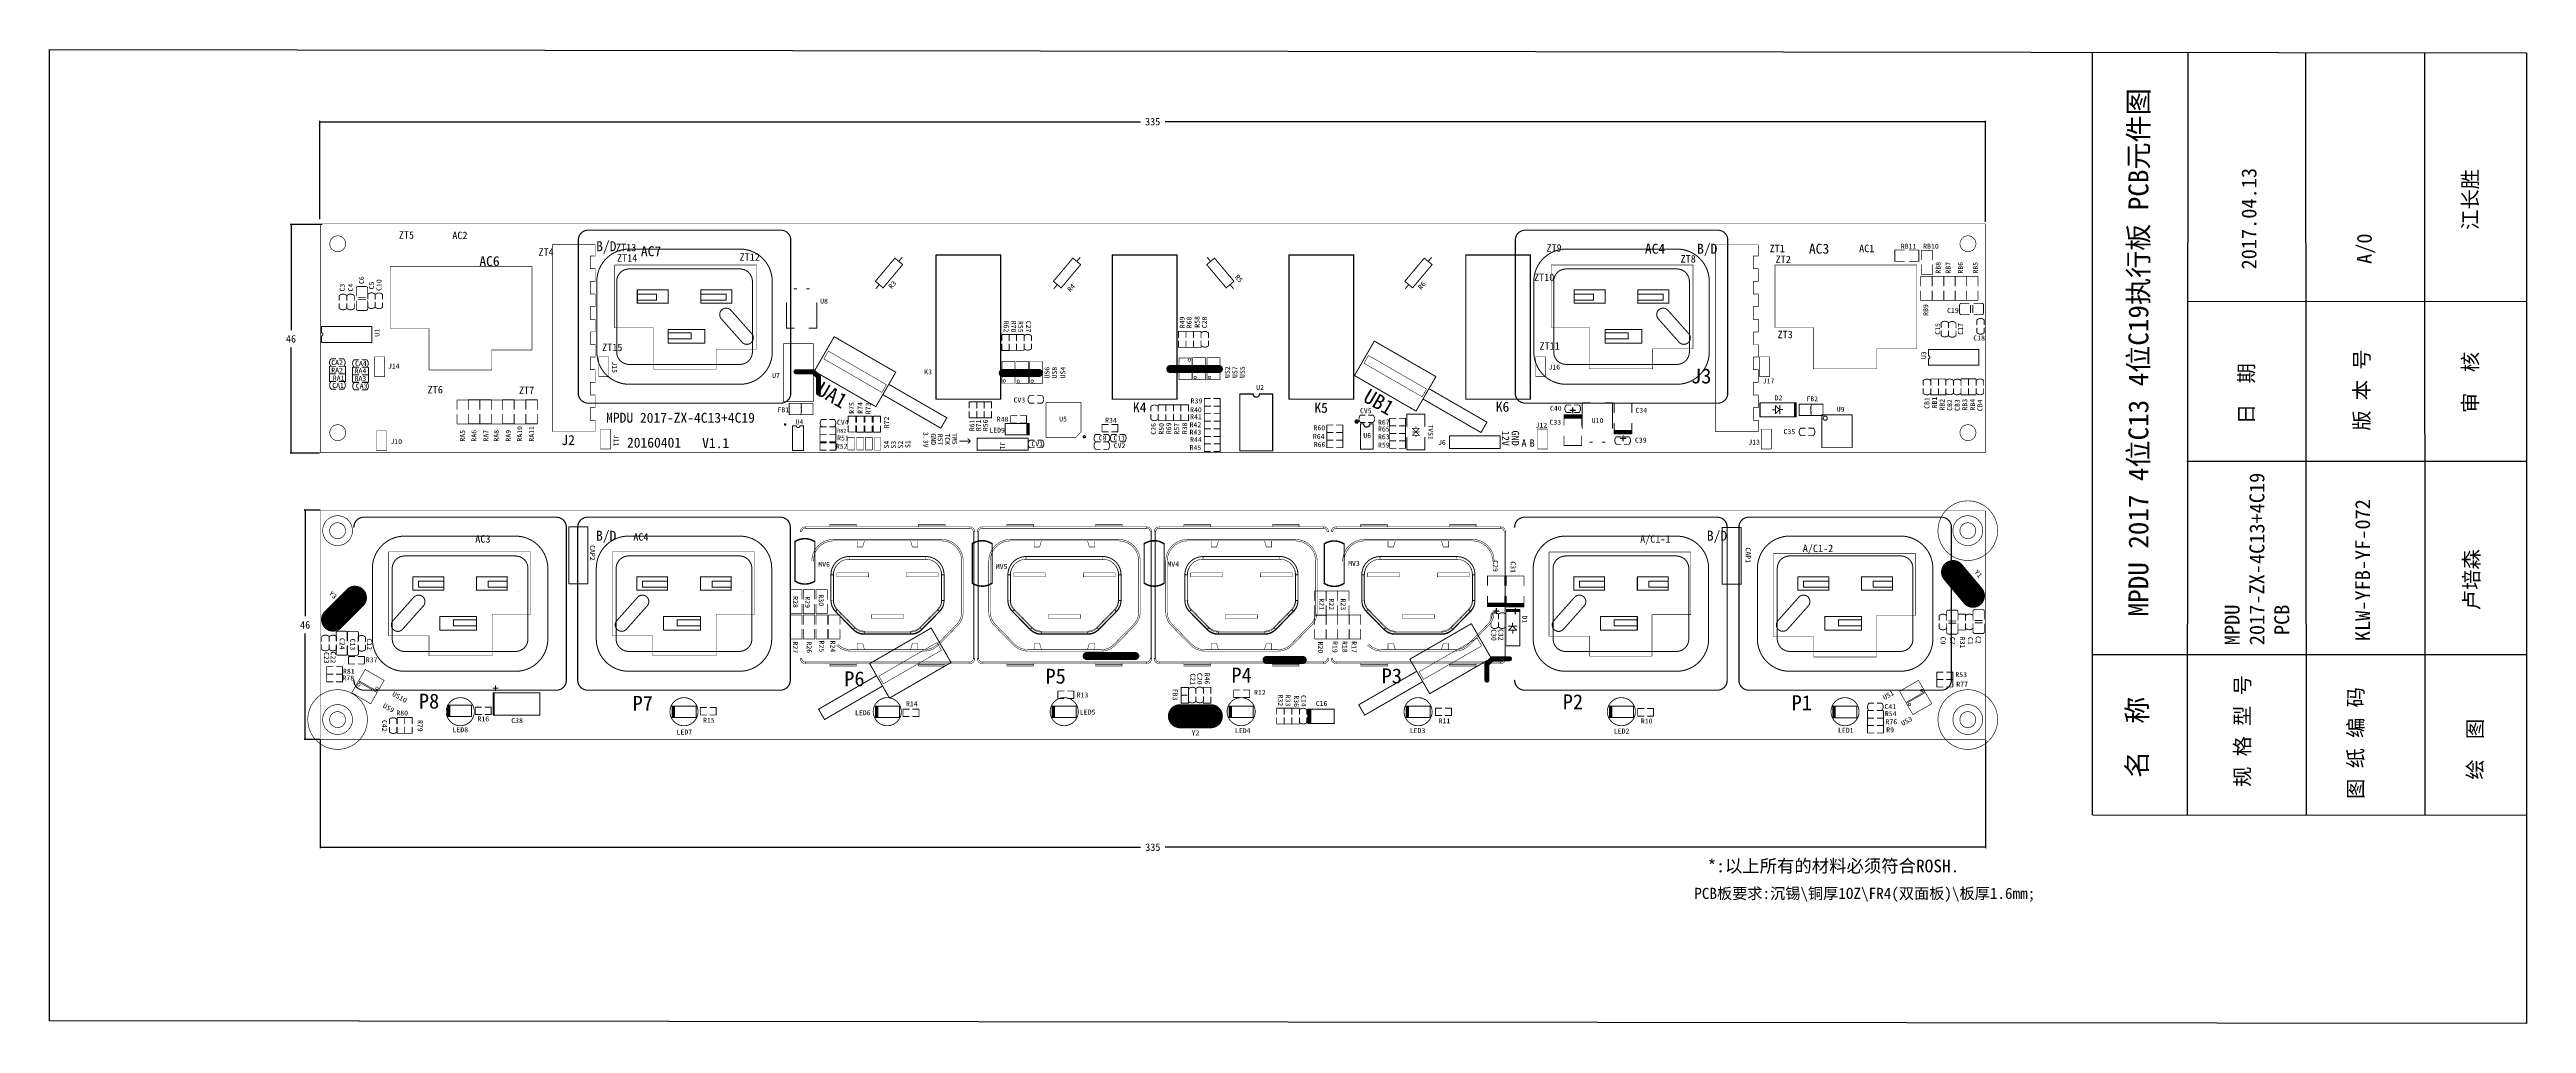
# Model space of a CAD drawing. Extents: x 741 to 1239, y 424 to 620.
import ezdxf

# ---------------------------------------------------------------- set-up
doc = ezdxf.new("R2010")
doc.units = 0
doc.header["$MEASUREMENT"] = 0
doc.layers.get('0').update_dxf_attribs({"linetype": 'CONTINUOUS'})
doc.layers.get('Defpoints').update_dxf_attribs({"linetype": 'CONTINUOUS'})
for name, color, linetype in [('BOTTOMOVERLAY', 7, 'CONTINUOUS'), ('KEEPOUTLAYER', 6, 'CONTINUOUS'), ('TOPOVERLAY', 7, 'CONTINUOUS'), ('标题1', 7, 'CONTINUOUS')]:
    doc.layers.add(name, color=color, linetype=linetype)
doc.styles.get("Standard").update_dxf_attribs({"font": 'SimSun.ttf'})
doc.dimstyles.get("Standard").update_dxf_attribs({"dimtxt": 0.18, "dimasz": 0.18, "dimexe": 0.18, "dimexo": 0.0625, "dimgap": 0.09, "dimtad": 0, "dimtih": 1, "dimtoh": 1, "dimdec": 4, "dimzin": 0, "dimdsep": 46, "dimtxsty": 'Standard', "dimcen": 0.09, "dimadec": 0, "dimazin": 0, "dimtfac": 1, "dimtdec": 4, "dimtofl": 0, "dimtmove": 0, "dimatfit": 0, "dimfxl": 1, "dimtolj": 1, "dimtzin": 0, "dimarcsym": 0})

# ---------------------------------------------------------------- blocks, each defined once
blk = doc.blocks.new('SSOP_EL3H7_1')
at = {"layer": 'TOPOVERLAY', "const_width": 0.12}
for points in [[(2.2, 1.3), (-2.2, 1.3)], [(-2.2, 1.3), (-2.2, -1.3)], [(2.2, 1.3), (2.2, -1.3)], [(2.2, -1.3), (-2.2, -1.3)]]:
    blk.add_lwpolyline(points, dxfattribs=at)
at = {"layer": 'TOPOVERLAY'}
for points, const_width in [([(-2.23, 1.3, 1), (-2.17, 1.3, 1)], 0.0599), ([(-2.23, 1.3, 1), (-2.17, 1.3, 1)], 0.0599), ([(-1.5, 0.8, 1), (-2.01, 0.8, 1)], 0.12), ([(-2.04, 0.8, 1), (-1.98, 0.8, 1)], 0.0599), ([(-1.53, 0.8, 1), (-1.47, 0.8, 1)], 0.0599), ([(2.17, 1.3, 1), (2.23, 1.3, 1)], 0.0599), ([(2.17, 1.3, 1), (2.23, 1.3, 1)], 0.0599), ([(-2.23, -1.3, 1), (-2.17, -1.3, 1)], 0.0599), ([(-2.23, -1.3, 1), (-2.17, -1.3, 1)], 0.0599), ([(2.17, -1.3, 1), (2.23, -1.3, 1)], 0.0599), ([(2.17, -1.3, 1), (2.23, -1.3, 1)], 0.0599)]:
    blk.add_lwpolyline(points, format="xyb", close=True, dxfattribs=dict(at, const_width=const_width))
blk = doc.blocks.new('SSOP_EL3H7_2')
at = {"layer": 'TOPOVERLAY', "const_width": 0.12}
for points in [[(-2.2, 1.3), (2.2, 1.3)], [(-2.2, -1.3), (-2.2, 1.3)], [(2.2, -1.3), (2.2, 1.3)], [(-2.2, -1.3), (2.2, -1.3)]]:
    blk.add_lwpolyline(points, dxfattribs=at)
at = {"layer": 'TOPOVERLAY'}
for points, const_width in [([(-2.23, 1.3, 1), (-2.17, 1.3, 1)], 0.0599), ([(-2.23, 1.3, 1), (-2.17, 1.3, 1)], 0.0599), ([(-1.5, 0.8, 1), (-2.01, 0.8, 1)], 0.12), ([(-2.04, 0.8, 1), (-1.98, 0.8, 1)], 0.0599), ([(-1.53, 0.8, 1), (-1.47, 0.8, 1)], 0.0599), ([(2.17, 1.3, 1), (2.23, 1.3, 1)], 0.0599), ([(2.17, 1.3, 1), (2.23, 1.3, 1)], 0.0599), ([(-2.23, -1.3, 1), (-2.17, -1.3, 1)], 0.0599), ([(-2.23, -1.3, 1), (-2.17, -1.3, 1)], 0.0599), ([(2.17, -1.3, 1), (2.23, -1.3, 1)], 0.0599), ([(2.17, -1.3, 1), (2.23, -1.3, 1)], 0.0599)]:
    blk.add_lwpolyline(points, format="xyb", close=True, dxfattribs=dict(at, const_width=const_width))
blk = doc.blocks.new('0603_3')
at = {"layer": 'TOPOVERLAY', "const_width": 0.178}
for points in [[(0.75, 1.6), (-0.75, 1.6)], [(-0.75, 0.35), (-0.75, 1.6)], [(0.75, 0.35), (0.75, 1.6)], [(-0.75, -1.6), (-0.75, -0.35)], [(0.75, -1.6), (-0.75, -1.6)], [(0.75, -1.6), (0.75, -0.35)]]:
    blk.add_lwpolyline(points, dxfattribs=at)
at = {"layer": 'TOPOVERLAY', "const_width": 0.0889}
for points in [[(-0.79, 1.6, 1), (-0.71, 1.6, 1)], [(-0.79, 1.6, 1), (-0.71, 1.6, 1)], [(-0.79, 0.35, 1), (-0.71, 0.35, 1)], [(0.71, 1.6, 1), (0.79, 1.6, 1)], [(0.71, 1.6, 1), (0.79, 1.6, 1)], [(0.71, 0.35, 1), (0.79, 0.35, 1)], [(-0.79, -0.35, 1), (-0.71, -0.35, 1)], [(-0.79, -1.6, 1), (-0.71, -1.6, 1)], [(-0.79, -1.6, 1), (-0.71, -1.6, 1)], [(0.71, -0.35, 1), (0.79, -0.35, 1)], [(0.71, -1.6, 1), (0.79, -1.6, 1)], [(0.71, -1.6, 1), (0.79, -1.6, 1)]]:
    blk.add_lwpolyline(points, format="xyb", close=True, dxfattribs=at)
blk = doc.blocks.new('0603_4')
at = {"layer": 'TOPOVERLAY', "const_width": 0.178}
for points in [[(-0.75, 1.6), (0.75, 1.6)], [(-0.75, 0.35), (-0.75, 1.6)], [(0.75, 0.35), (0.75, 1.6)], [(-0.75, -1.6), (-0.75, -0.35)], [(-0.75, -1.6), (0.75, -1.6)], [(0.75, -1.6), (0.75, -0.35)]]:
    blk.add_lwpolyline(points, dxfattribs=at)
at = {"layer": 'TOPOVERLAY', "const_width": 0.0889}
for points in [[(-0.79, 1.6, 1), (-0.71, 1.6, 1)], [(-0.79, 1.6, 1), (-0.71, 1.6, 1)], [(-0.79, 0.35, 1), (-0.71, 0.35, 1)], [(0.71, 1.6, 1), (0.79, 1.6, 1)], [(0.71, 1.6, 1), (0.79, 1.6, 1)], [(0.71, 0.35, 1), (0.79, 0.35, 1)], [(-0.79, -0.35, 1), (-0.71, -0.35, 1)], [(-0.79, -1.6, 1), (-0.71, -1.6, 1)], [(-0.79, -1.6, 1), (-0.71, -1.6, 1)], [(0.71, -0.35, 1), (0.79, -0.35, 1)], [(0.71, -1.6, 1), (0.79, -1.6, 1)], [(0.71, -1.6, 1), (0.79, -1.6, 1)]]:
    blk.add_lwpolyline(points, format="xyb", close=True, dxfattribs=at)
blk = doc.blocks.new('0603_5')
at = {"layer": 'TOPOVERLAY', "const_width": 0.178}
for points in [[(-0.75, 1.6), (0.75, 1.6)], [(-0.75, 0.35), (-0.75, 1.6)], [(0.75, 0.35), (0.75, 1.6)], [(-0.75, -1.6), (-0.75, -0.35)], [(-0.75, -1.6), (0.75, -1.6)], [(0.75, -1.6), (0.75, -0.35)]]:
    blk.add_lwpolyline(points, dxfattribs=at)
at = {"layer": 'TOPOVERLAY', "const_width": 0.0889}
for points in [[(-0.79, 1.6, 1), (-0.71, 1.6, 1)], [(-0.79, 1.6, 1), (-0.71, 1.6, 1)], [(-0.79, 0.35, 1), (-0.71, 0.35, 1)], [(0.71, 1.6, 1), (0.79, 1.6, 1)], [(0.71, 1.6, 1), (0.79, 1.6, 1)], [(0.71, 0.35, 1), (0.79, 0.35, 1)], [(-0.79, -0.35, 1), (-0.71, -0.35, 1)], [(-0.79, -1.6, 1), (-0.71, -1.6, 1)], [(-0.79, -1.6, 1), (-0.71, -1.6, 1)], [(0.71, -0.35, 1), (0.79, -0.35, 1)], [(0.71, -1.6, 1), (0.79, -1.6, 1)], [(0.71, -1.6, 1), (0.79, -1.6, 1)]]:
    blk.add_lwpolyline(points, format="xyb", close=True, dxfattribs=at)
blk = doc.blocks.new('0603_6')
at = {"layer": 'TOPOVERLAY', "const_width": 0.178}
for points in [[(0.75, 1.6), (-0.75, 1.6)], [(-0.75, 0.35), (-0.75, 1.6)], [(0.75, 0.35), (0.75, 1.6)], [(-0.75, -1.6), (-0.75, -0.35)], [(0.75, -1.6), (-0.75, -1.6)], [(0.75, -1.6), (0.75, -0.35)]]:
    blk.add_lwpolyline(points, dxfattribs=at)
at = {"layer": 'TOPOVERLAY', "const_width": 0.0889}
for points in [[(-0.79, 1.6, 1), (-0.71, 1.6, 1)], [(-0.79, 1.6, 1), (-0.71, 1.6, 1)], [(-0.79, 0.35, 1), (-0.71, 0.35, 1)], [(0.71, 1.6, 1), (0.79, 1.6, 1)], [(0.71, 1.6, 1), (0.79, 1.6, 1)], [(0.71, 0.35, 1), (0.79, 0.35, 1)], [(-0.79, -0.35, 1), (-0.71, -0.35, 1)], [(-0.79, -1.6, 1), (-0.71, -1.6, 1)], [(-0.79, -1.6, 1), (-0.71, -1.6, 1)], [(0.71, -0.35, 1), (0.79, -0.35, 1)], [(0.71, -1.6, 1), (0.79, -1.6, 1)], [(0.71, -1.6, 1), (0.79, -1.6, 1)]]:
    blk.add_lwpolyline(points, format="xyb", close=True, dxfattribs=at)
blk = doc.blocks.new('0603C_7')
at = {"layer": 'TOPOVERLAY', "const_width": 0.18}
for points in [[(-0.75, 1.28, -0.414214), (0.75, 1.28)], [(0.75, -1.26, -0.414214), (-0.75, -1.26)]]:
    blk.add_lwpolyline(points, format="xyb", dxfattribs=at)
for points in [[(-0.75, 1.28), (-0.75, 0.35)], [(0.75, 1.28), (0.75, 0.35)], [(-0.75, -0.35), (-0.75, -1.26)], [(0.75, -0.35), (0.75, -1.26)]]:
    blk.add_lwpolyline(points, dxfattribs=at)
at = {"layer": 'TOPOVERLAY', "const_width": 0.09}
for points in [[(-0.79, 1.28, 1), (-0.7, 1.28, 1)], [(-0.79, 1.28, 1), (-0.7, 1.28, 1)], [(-0.79, 0.35, 1), (-0.7, 0.35, 1)], [(0.71, 1.28, 1), (0.8, 1.28, 1)], [(0.71, 1.28, 1), (0.8, 1.28, 1)], [(0.71, 0.35, 1), (0.8, 0.35, 1)], [(-0.79, -0.35, 1), (-0.7, -0.35, 1)], [(-0.79, -1.26, 1), (-0.7, -1.26, 1)], [(-0.79, -1.26, 1), (-0.7, -1.26, 1)], [(0.71, -0.35, 1), (0.8, -0.35, 1)], [(0.71, -1.26, 1), (0.8, -1.26, 1)], [(0.71, -1.26, 1), (0.8, -1.26, 1)]]:
    blk.add_lwpolyline(points, format="xyb", close=True, dxfattribs=at)
blk = doc.blocks.new('SSOP_EL3H7_8')
at = {"layer": 'TOPOVERLAY', "const_width": 0.12}
for points in [[(-2.2, 1.3), (2.2, 1.3)], [(-2.2, 1.3), (-2.2, -1.3)], [(2.2, 1.3), (2.2, -1.3)], [(-2.2, -1.3), (2.2, -1.3)]]:
    blk.add_lwpolyline(points, dxfattribs=at)
at = {"layer": 'TOPOVERLAY'}
for points, const_width in [([(-2.23, 1.3, 1), (-2.17, 1.3, 1)], 0.0599), ([(-2.23, 1.3, 1), (-2.17, 1.3, 1)], 0.0599), ([(-1.5, 0.8, 1), (-2.01, 0.8, 1)], 0.12), ([(-2.04, 0.8, 1), (-1.98, 0.8, 1)], 0.0599), ([(-1.53, 0.8, 1), (-1.47, 0.8, 1)], 0.0599), ([(2.17, 1.3, 1), (2.23, 1.3, 1)], 0.0599), ([(2.17, 1.3, 1), (2.23, 1.3, 1)], 0.0599), ([(-2.23, -1.3, 1), (-2.17, -1.3, 1)], 0.0599), ([(-2.23, -1.3, 1), (-2.17, -1.3, 1)], 0.0599), ([(2.17, -1.3, 1), (2.23, -1.3, 1)], 0.0599), ([(2.17, -1.3, 1), (2.23, -1.3, 1)], 0.0599)]:
    blk.add_lwpolyline(points, format="xyb", close=True, dxfattribs=dict(at, const_width=const_width))
blk = doc.blocks.new('SSOP_EL3H7_9')
at = {"layer": 'TOPOVERLAY', "const_width": 0.12}
for points in [[(2.2, 1.3), (-2.2, 1.3)], [(-2.2, -1.3), (-2.2, 1.3)], [(2.2, -1.3), (2.2, 1.3)], [(2.2, -1.3), (-2.2, -1.3)]]:
    blk.add_lwpolyline(points, dxfattribs=at)
at = {"layer": 'TOPOVERLAY'}
for points, const_width in [([(-2.23, 1.3, 1), (-2.17, 1.3, 1)], 0.0599), ([(-2.23, 1.3, 1), (-2.17, 1.3, 1)], 0.0599), ([(-1.5, 0.8, 1), (-2.01, 0.8, 1)], 0.12), ([(-2.04, 0.8, 1), (-1.98, 0.8, 1)], 0.0599), ([(-1.53, 0.8, 1), (-1.47, 0.8, 1)], 0.0599), ([(2.17, 1.3, 1), (2.23, 1.3, 1)], 0.0599), ([(2.17, 1.3, 1), (2.23, 1.3, 1)], 0.0599), ([(-2.23, -1.3, 1), (-2.17, -1.3, 1)], 0.0599), ([(-2.23, -1.3, 1), (-2.17, -1.3, 1)], 0.0599), ([(2.17, -1.3, 1), (2.23, -1.3, 1)], 0.0599), ([(2.17, -1.3, 1), (2.23, -1.3, 1)], 0.0599)]:
    blk.add_lwpolyline(points, format="xyb", close=True, dxfattribs=dict(at, const_width=const_width))
blk = doc.blocks.new('0603_16')
at = {"layer": 'TOPOVERLAY', "const_width": 0.178}
for points in [[(-0.75, 1.6), (0.75, 1.6)], [(-0.75, 1.6), (-0.75, 0.35)], [(0.75, 1.6), (0.75, 0.35)], [(-0.75, -0.35), (-0.75, -1.6)], [(-0.75, -1.6), (0.75, -1.6)], [(0.75, -0.35), (0.75, -1.6)]]:
    blk.add_lwpolyline(points, dxfattribs=at)
at = {"layer": 'TOPOVERLAY', "const_width": 0.0889}
for points in [[(-0.79, 1.6, 1), (-0.71, 1.6, 1)], [(-0.79, 1.6, 1), (-0.71, 1.6, 1)], [(-0.79, 0.35, 1), (-0.71, 0.35, 1)], [(0.71, 1.6, 1), (0.79, 1.6, 1)], [(0.71, 1.6, 1), (0.79, 1.6, 1)], [(0.71, 0.35, 1), (0.79, 0.35, 1)], [(-0.79, -0.35, 1), (-0.71, -0.35, 1)], [(-0.79, -1.6, 1), (-0.71, -1.6, 1)], [(-0.79, -1.6, 1), (-0.71, -1.6, 1)], [(0.71, -0.35, 1), (0.79, -0.35, 1)], [(0.71, -1.6, 1), (0.79, -1.6, 1)], [(0.71, -1.6, 1), (0.79, -1.6, 1)]]:
    blk.add_lwpolyline(points, format="xyb", close=True, dxfattribs=at)
blk = doc.blocks.new('0603_17')
at = {"layer": 'TOPOVERLAY', "const_width": 0.178}
for points in [[(-0.75, 1.6), (0.75, 1.6)], [(-0.75, 1.6), (-0.75, 0.35)], [(0.75, 1.6), (0.75, 0.35)], [(-0.75, -0.35), (-0.75, -1.6)], [(-0.75, -1.6), (0.75, -1.6)], [(0.75, -0.35), (0.75, -1.6)]]:
    blk.add_lwpolyline(points, dxfattribs=at)
at = {"layer": 'TOPOVERLAY', "const_width": 0.0889}
for points in [[(-0.79, 1.6, 1), (-0.71, 1.6, 1)], [(-0.79, 1.6, 1), (-0.71, 1.6, 1)], [(-0.79, 0.35, 1), (-0.71, 0.35, 1)], [(0.71, 1.6, 1), (0.79, 1.6, 1)], [(0.71, 1.6, 1), (0.79, 1.6, 1)], [(0.71, 0.35, 1), (0.79, 0.35, 1)], [(-0.79, -0.35, 1), (-0.71, -0.35, 1)], [(-0.79, -1.6, 1), (-0.71, -1.6, 1)], [(-0.79, -1.6, 1), (-0.71, -1.6, 1)], [(0.71, -0.35, 1), (0.79, -0.35, 1)], [(0.71, -1.6, 1), (0.79, -1.6, 1)], [(0.71, -1.6, 1), (0.79, -1.6, 1)]]:
    blk.add_lwpolyline(points, format="xyb", close=True, dxfattribs=at)
blk = doc.blocks.new('0603_18')
at = {"layer": 'TOPOVERLAY', "const_width": 0.178}
for points in [[(0.75, 1.6), (-0.75, 1.6)], [(-0.75, 0.35), (-0.75, 1.6)], [(0.75, 0.35), (0.75, 1.6)], [(-0.75, -1.6), (-0.75, -0.35)], [(0.75, -1.6), (-0.75, -1.6)], [(0.75, -1.6), (0.75, -0.35)]]:
    blk.add_lwpolyline(points, dxfattribs=at)
at = {"layer": 'TOPOVERLAY', "const_width": 0.0889}
for points in [[(-0.79, 1.6, 1), (-0.71, 1.6, 1)], [(-0.79, 1.6, 1), (-0.71, 1.6, 1)], [(-0.79, 0.35, 1), (-0.71, 0.35, 1)], [(0.71, 1.6, 1), (0.79, 1.6, 1)], [(0.71, 1.6, 1), (0.79, 1.6, 1)], [(0.71, 0.35, 1), (0.79, 0.35, 1)], [(-0.79, -0.35, 1), (-0.71, -0.35, 1)], [(-0.79, -1.6, 1), (-0.71, -1.6, 1)], [(-0.79, -1.6, 1), (-0.71, -1.6, 1)], [(0.71, -0.35, 1), (0.79, -0.35, 1)], [(0.71, -1.6, 1), (0.79, -1.6, 1)], [(0.71, -1.6, 1), (0.79, -1.6, 1)]]:
    blk.add_lwpolyline(points, format="xyb", close=True, dxfattribs=at)
blk = doc.blocks.new('0603_19')
at = {"layer": 'TOPOVERLAY', "const_width": 0.178}
for points in [[(0.75, 1.6), (-0.75, 1.6)], [(-0.75, 0.35), (-0.75, 1.6)], [(0.75, 0.35), (0.75, 1.6)], [(-0.75, -1.6), (-0.75, -0.35)], [(0.75, -1.6), (-0.75, -1.6)], [(0.75, -1.6), (0.75, -0.35)]]:
    blk.add_lwpolyline(points, dxfattribs=at)
at = {"layer": 'TOPOVERLAY', "const_width": 0.0889}
for points in [[(-0.79, 1.6, 1), (-0.71, 1.6, 1)], [(-0.79, 1.6, 1), (-0.71, 1.6, 1)], [(-0.79, 0.35, 1), (-0.71, 0.35, 1)], [(0.71, 1.6, 1), (0.79, 1.6, 1)], [(0.71, 1.6, 1), (0.79, 1.6, 1)], [(0.71, 0.35, 1), (0.79, 0.35, 1)], [(-0.79, -0.35, 1), (-0.71, -0.35, 1)], [(-0.79, -1.6, 1), (-0.71, -1.6, 1)], [(-0.79, -1.6, 1), (-0.71, -1.6, 1)], [(0.71, -0.35, 1), (0.79, -0.35, 1)], [(0.71, -1.6, 1), (0.79, -1.6, 1)], [(0.71, -1.6, 1), (0.79, -1.6, 1)]]:
    blk.add_lwpolyline(points, format="xyb", close=True, dxfattribs=at)
blk = doc.blocks.new('0603C_20')
at = {"layer": 'TOPOVERLAY', "const_width": 0.18}
for points in [[(-0.75, 1.28, -0.414214), (0.75, 1.28)], [(0.75, -1.26, -0.414214), (-0.75, -1.26)]]:
    blk.add_lwpolyline(points, format="xyb", dxfattribs=at)
for points in [[(-0.75, 1.28), (-0.75, 0.35)], [(0.75, 1.28), (0.75, 0.35)], [(-0.75, -0.35), (-0.75, -1.26)], [(0.75, -0.35), (0.75, -1.26)]]:
    blk.add_lwpolyline(points, dxfattribs=at)
at = {"layer": 'TOPOVERLAY', "const_width": 0.09}
for points in [[(-0.79, 1.28, 1), (-0.7, 1.28, 1)], [(-0.79, 1.28, 1), (-0.7, 1.28, 1)], [(-0.79, 0.35, 1), (-0.7, 0.35, 1)], [(0.71, 1.28, 1), (0.8, 1.28, 1)], [(0.71, 1.28, 1), (0.8, 1.28, 1)], [(0.71, 0.35, 1), (0.8, 0.35, 1)], [(-0.79, -0.35, 1), (-0.7, -0.35, 1)], [(-0.79, -1.26, 1), (-0.7, -1.26, 1)], [(-0.79, -1.26, 1), (-0.7, -1.26, 1)], [(0.71, -0.35, 1), (0.8, -0.35, 1)], [(0.71, -1.26, 1), (0.8, -1.26, 1)], [(0.71, -1.26, 1), (0.8, -1.26, 1)]]:
    blk.add_lwpolyline(points, format="xyb", close=True, dxfattribs=at)
blk = doc.blocks.new('XTAL_2_29')
at = {"layer": 'TOPOVERLAY', "const_width": 0.254}
for points in [[(-3.07, -2.29, -1), (-3.07, 2.29)], [(3.15, 2.29, -1), (3.15, -2.29)]]:
    blk.add_lwpolyline(points, format="xyb", dxfattribs=at)
at = {"layer": 'TOPOVERLAY'}
for points, const_width in [([(2.9, 0), (-2.84, 0)], 4.83), ([(3.15, 2.29), (-3.07, 2.29)], 0.254), ([(3.15, -2.29), (-3.07, -2.29)], 0.254)]:
    blk.add_lwpolyline(points, dxfattribs=dict(at, const_width=const_width))
for points, const_width in [([(-4.05, 0, 1), (-1.64, 0, 1)], 2.41), ([(-3.14, 2.29, 1), (-3.01, 2.29, 1)], 0.127), ([(-3.14, 2.29, 1), (-3.01, 2.29, 1)], 0.127), ([(1.69, 0, 1), (4.1, 0, 1)], 2.41), ([(3.09, 2.29, 1), (3.21, 2.29, 1)], 0.127), ([(3.09, 2.29, 1), (3.21, 2.29, 1)], 0.127), ([(-3.14, -2.29, 1), (-3.01, -2.29, 1)], 0.127), ([(-3.14, -2.29, 1), (-3.01, -2.29, 1)], 0.127), ([(3.09, -2.29, 1), (3.21, -2.29, 1)], 0.127), ([(3.09, -2.29, 1), (3.21, -2.29, 1)], 0.127)]:
    blk.add_lwpolyline(points, format="xyb", close=True, dxfattribs=dict(at, const_width=const_width))
blk = doc.blocks.new('XTAL_2_30')
at = {"layer": 'TOPOVERLAY', "const_width": 0.254}
for points in [[(-3.07, -2.29, -1), (-3.07, 2.29)], [(3.15, 2.29, -1), (3.15, -2.29)]]:
    blk.add_lwpolyline(points, format="xyb", dxfattribs=at)
at = {"layer": 'TOPOVERLAY'}
for points, const_width in [([(2.9, 0), (-2.84, 0)], 4.83), ([(3.15, 2.29), (-3.07, 2.29)], 0.254), ([(3.15, -2.29), (-3.07, -2.29)], 0.254)]:
    blk.add_lwpolyline(points, dxfattribs=dict(at, const_width=const_width))
for points, const_width in [([(-4.05, 0, 1), (-1.64, 0, 1)], 2.41), ([(-3.14, 2.29, 1), (-3.01, 2.29, 1)], 0.127), ([(-3.14, 2.29, 1), (-3.01, 2.29, 1)], 0.127), ([(1.69, 0, 1), (4.1, 0, 1)], 2.41), ([(3.09, 2.29, 1), (3.21, 2.29, 1)], 0.127), ([(3.09, 2.29, 1), (3.21, 2.29, 1)], 0.127), ([(-3.14, -2.29, 1), (-3.01, -2.29, 1)], 0.127), ([(-3.14, -2.29, 1), (-3.01, -2.29, 1)], 0.127), ([(3.09, -2.29, 1), (3.21, -2.29, 1)], 0.127), ([(3.09, -2.29, 1), (3.21, -2.29, 1)], 0.127)]:
    blk.add_lwpolyline(points, format="xyb", close=True, dxfattribs=dict(at, const_width=const_width))
blk = doc.blocks.new('XTAL_2_31')
at = {"layer": 'TOPOVERLAY', "const_width": 0.254}
for points in [[(-3.07, -2.29, -1), (-3.07, 2.29)], [(3.15, 2.29, -1), (3.15, -2.29)]]:
    blk.add_lwpolyline(points, format="xyb", dxfattribs=at)
at = {"layer": 'TOPOVERLAY'}
for points, const_width in [([(2.9, 0), (-2.84, 0)], 4.83), ([(3.15, 2.29), (-3.07, 2.29)], 0.254), ([(3.15, -2.29), (-3.07, -2.29)], 0.254)]:
    blk.add_lwpolyline(points, dxfattribs=dict(at, const_width=const_width))
for points, const_width in [([(-4.05, 0, 1), (-1.64, 0, 1)], 2.41), ([(-3.14, 2.29, 1), (-3.01, 2.29, 1)], 0.127), ([(-3.14, 2.29, 1), (-3.01, 2.29, 1)], 0.127), ([(1.69, 0, 1), (4.1, 0, 1)], 2.41), ([(3.09, 2.29, 1), (3.21, 2.29, 1)], 0.127), ([(3.09, 2.29, 1), (3.21, 2.29, 1)], 0.127), ([(-3.14, -2.29, 1), (-3.01, -2.29, 1)], 0.127), ([(-3.14, -2.29, 1), (-3.01, -2.29, 1)], 0.127), ([(3.09, -2.29, 1), (3.21, -2.29, 1)], 0.127), ([(3.09, -2.29, 1), (3.21, -2.29, 1)], 0.127)]:
    blk.add_lwpolyline(points, format="xyb", close=True, dxfattribs=dict(at, const_width=const_width))
blk = doc.blocks.new('0603_85')
at = {"layer": 'TOPOVERLAY', "const_width": 0.178}
for points in [[(-0.75, 0.35), (-0.75, 1.6)], [(-0.75, 1.6), (0.75, 1.6)], [(0.75, 0.35), (0.75, 1.6)], [(-0.75, -1.6), (-0.75, -0.35)], [(-0.75, -1.6), (0.75, -1.6)], [(0.75, -1.6), (0.75, -0.35)]]:
    blk.add_lwpolyline(points, dxfattribs=at)
at = {"layer": 'TOPOVERLAY', "const_width": 0.0889}
for points in [[(-0.79, 1.6, 1), (-0.71, 1.6, 1)], [(-0.79, 1.6, 1), (-0.71, 1.6, 1)], [(-0.79, 0.35, 1), (-0.71, 0.35, 1)], [(0.71, 1.6, 1), (0.79, 1.6, 1)], [(0.71, 1.6, 1), (0.79, 1.6, 1)], [(0.71, 0.35, 1), (0.79, 0.35, 1)], [(-0.79, -0.35, 1), (-0.71, -0.35, 1)], [(-0.79, -1.6, 1), (-0.71, -1.6, 1)], [(-0.79, -1.6, 1), (-0.71, -1.6, 1)], [(0.71, -0.35, 1), (0.79, -0.35, 1)], [(0.71, -1.6, 1), (0.79, -1.6, 1)], [(0.71, -1.6, 1), (0.79, -1.6, 1)]]:
    blk.add_lwpolyline(points, format="xyb", close=True, dxfattribs=at)
blk = doc.blocks.new('0603_94')
at = {"layer": 'TOPOVERLAY', "const_width": 0.178}
for points in [[(-0.75, 1.6), (-0.75, 0.35)], [(-0.75, 1.6), (0.75, 1.6)], [(0.75, 1.6), (0.75, 0.35)], [(-0.75, -0.35), (-0.75, -1.6)], [(-0.75, -1.6), (0.75, -1.6)], [(0.75, -0.35), (0.75, -1.6)]]:
    blk.add_lwpolyline(points, dxfattribs=at)
at = {"layer": 'TOPOVERLAY', "const_width": 0.0889}
for points in [[(-0.79, 1.6, 1), (-0.71, 1.6, 1)], [(-0.79, 1.6, 1), (-0.71, 1.6, 1)], [(-0.79, 0.35, 1), (-0.71, 0.35, 1)], [(0.71, 1.6, 1), (0.79, 1.6, 1)], [(0.71, 1.6, 1), (0.79, 1.6, 1)], [(0.71, 0.35, 1), (0.79, 0.35, 1)], [(-0.79, -0.35, 1), (-0.71, -0.35, 1)], [(-0.79, -1.6, 1), (-0.71, -1.6, 1)], [(-0.79, -1.6, 1), (-0.71, -1.6, 1)], [(0.71, -0.35, 1), (0.79, -0.35, 1)], [(0.71, -1.6, 1), (0.79, -1.6, 1)], [(0.71, -1.6, 1), (0.79, -1.6, 1)]]:
    blk.add_lwpolyline(points, format="xyb", close=True, dxfattribs=at)
blk = doc.blocks.new('0603_95')
at = {"layer": 'TOPOVERLAY', "const_width": 0.178}
for points in [[(-0.75, 0.35), (-0.75, 1.6)], [(-0.75, 1.6), (0.75, 1.6)], [(0.75, 0.35), (0.75, 1.6)], [(-0.75, -1.6), (-0.75, -0.35)], [(-0.75, -1.6), (0.75, -1.6)], [(0.75, -1.6), (0.75, -0.35)]]:
    blk.add_lwpolyline(points, dxfattribs=at)
at = {"layer": 'TOPOVERLAY', "const_width": 0.0889}
for points in [[(-0.79, 1.6, 1), (-0.71, 1.6, 1)], [(-0.79, 1.6, 1), (-0.71, 1.6, 1)], [(-0.79, 0.35, 1), (-0.71, 0.35, 1)], [(0.71, 1.6, 1), (0.79, 1.6, 1)], [(0.71, 1.6, 1), (0.79, 1.6, 1)], [(0.71, 0.35, 1), (0.79, 0.35, 1)], [(-0.79, -0.35, 1), (-0.71, -0.35, 1)], [(-0.79, -1.6, 1), (-0.71, -1.6, 1)], [(-0.79, -1.6, 1), (-0.71, -1.6, 1)], [(0.71, -0.35, 1), (0.79, -0.35, 1)], [(0.71, -1.6, 1), (0.79, -1.6, 1)], [(0.71, -1.6, 1), (0.79, -1.6, 1)]]:
    blk.add_lwpolyline(points, format="xyb", close=True, dxfattribs=at)
blk = doc.blocks.new('0603_97')
at = {"layer": 'TOPOVERLAY', "const_width": 0.178}
for points in [[(-0.75, 0.35), (-0.75, 1.6)], [(-0.75, 1.6), (0.75, 1.6)], [(0.75, 0.35), (0.75, 1.6)], [(-0.75, -1.6), (-0.75, -0.35)], [(-0.75, -1.6), (0.75, -1.6)], [(0.75, -1.6), (0.75, -0.35)]]:
    blk.add_lwpolyline(points, dxfattribs=at)
at = {"layer": 'TOPOVERLAY', "const_width": 0.0889}
for points in [[(-0.79, 1.6, 1), (-0.71, 1.6, 1)], [(-0.79, 1.6, 1), (-0.71, 1.6, 1)], [(-0.79, 0.35, 1), (-0.71, 0.35, 1)], [(0.71, 1.6, 1), (0.79, 1.6, 1)], [(0.71, 1.6, 1), (0.79, 1.6, 1)], [(0.71, 0.35, 1), (0.79, 0.35, 1)], [(-0.79, -0.35, 1), (-0.71, -0.35, 1)], [(-0.79, -1.6, 1), (-0.71, -1.6, 1)], [(-0.79, -1.6, 1), (-0.71, -1.6, 1)], [(0.71, -0.35, 1), (0.79, -0.35, 1)], [(0.71, -1.6, 1), (0.79, -1.6, 1)], [(0.71, -1.6, 1), (0.79, -1.6, 1)]]:
    blk.add_lwpolyline(points, format="xyb", close=True, dxfattribs=at)
blk = doc.blocks.new('0603_98')
at = {"layer": 'TOPOVERLAY', "const_width": 0.178}
for points in [[(-0.75, 0.35), (-0.75, 1.6)], [(-0.75, 1.6), (0.75, 1.6)], [(0.75, 0.35), (0.75, 1.6)], [(-0.75, -1.6), (-0.75, -0.35)], [(-0.75, -1.6), (0.75, -1.6)], [(0.75, -1.6), (0.75, -0.35)]]:
    blk.add_lwpolyline(points, dxfattribs=at)
at = {"layer": 'TOPOVERLAY', "const_width": 0.0889}
for points in [[(-0.79, 1.6, 1), (-0.71, 1.6, 1)], [(-0.79, 1.6, 1), (-0.71, 1.6, 1)], [(-0.79, 0.35, 1), (-0.71, 0.35, 1)], [(0.71, 1.6, 1), (0.79, 1.6, 1)], [(0.71, 1.6, 1), (0.79, 1.6, 1)], [(0.71, 0.35, 1), (0.79, 0.35, 1)], [(-0.79, -0.35, 1), (-0.71, -0.35, 1)], [(-0.79, -1.6, 1), (-0.71, -1.6, 1)], [(-0.79, -1.6, 1), (-0.71, -1.6, 1)], [(0.71, -0.35, 1), (0.79, -0.35, 1)], [(0.71, -1.6, 1), (0.79, -1.6, 1)], [(0.71, -1.6, 1), (0.79, -1.6, 1)]]:
    blk.add_lwpolyline(points, format="xyb", close=True, dxfattribs=at)
blk = doc.blocks.new('0603_99')
at = {"layer": 'TOPOVERLAY', "const_width": 0.178}
for points in [[(-0.75, 1.6), (-0.75, 0.35)], [(0.75, 1.6), (-0.75, 1.6)], [(0.75, 1.6), (0.75, 0.35)], [(-0.75, -0.35), (-0.75, -1.6)], [(0.75, -1.6), (-0.75, -1.6)], [(0.75, -0.35), (0.75, -1.6)]]:
    blk.add_lwpolyline(points, dxfattribs=at)
at = {"layer": 'TOPOVERLAY', "const_width": 0.0889}
for points in [[(-0.79, 1.6, 1), (-0.71, 1.6, 1)], [(-0.79, 1.6, 1), (-0.71, 1.6, 1)], [(-0.79, 0.35, 1), (-0.71, 0.35, 1)], [(0.71, 1.6, 1), (0.79, 1.6, 1)], [(0.71, 1.6, 1), (0.79, 1.6, 1)], [(0.71, 0.35, 1), (0.79, 0.35, 1)], [(-0.79, -0.35, 1), (-0.71, -0.35, 1)], [(-0.79, -1.6, 1), (-0.71, -1.6, 1)], [(-0.79, -1.6, 1), (-0.71, -1.6, 1)], [(0.71, -0.35, 1), (0.79, -0.35, 1)], [(0.71, -1.6, 1), (0.79, -1.6, 1)], [(0.71, -1.6, 1), (0.79, -1.6, 1)]]:
    blk.add_lwpolyline(points, format="xyb", close=True, dxfattribs=at)
blk = doc.blocks.new('0805_100')
at = {"layer": 'TOPOVERLAY', "const_width": 0.15}
for points in [[(-0.51, 1.14), (-2.41, 1.14)], [(-2.41, -1.14), (-2.41, 1.14)], [(2.41, 1.14), (0.51, 1.14)], [(2.41, -1.14), (2.41, 1.14)], [(-0.51, -1.14), (-2.41, -1.14)], [(2.41, -1.14), (0.51, -1.14)]]:
    blk.add_lwpolyline(points, dxfattribs=at)
at = {"layer": 'TOPOVERLAY', "const_width": 0.075}
for points in [[(-2.45, 1.14, 1), (-2.38, 1.14, 1)], [(-2.45, 1.14, 1), (-2.38, 1.14, 1)], [(-0.55, 1.14, 1), (-0.47, 1.14, 1)], [(0.47, 1.14, 1), (0.55, 1.14, 1)], [(2.38, 1.14, 1), (2.45, 1.14, 1)], [(2.38, 1.14, 1), (2.45, 1.14, 1)], [(-2.45, -1.14, 1), (-2.38, -1.14, 1)], [(-2.45, -1.14, 1), (-2.38, -1.14, 1)], [(-0.55, -1.14, 1), (-0.47, -1.14, 1)], [(0.47, -1.14, 1), (0.55, -1.14, 1)], [(2.38, -1.14, 1), (2.45, -1.14, 1)], [(2.38, -1.14, 1), (2.45, -1.14, 1)]]:
    blk.add_lwpolyline(points, format="xyb", close=True, dxfattribs=at)
blk = doc.blocks.new('0805_101')
at = {"layer": 'TOPOVERLAY', "const_width": 0.15}
for points in [[(-2.41, 1.14), (-0.51, 1.14)], [(-2.41, 1.14), (-2.41, -1.14)], [(0.51, 1.14), (2.41, 1.14)], [(2.41, 1.14), (2.41, -1.14)], [(-2.41, -1.14), (-0.51, -1.14)], [(0.51, -1.14), (2.41, -1.14)]]:
    blk.add_lwpolyline(points, dxfattribs=at)
at = {"layer": 'TOPOVERLAY', "const_width": 0.075}
for points in [[(-2.45, 1.14, 1), (-2.38, 1.14, 1)], [(-2.45, 1.14, 1), (-2.38, 1.14, 1)], [(-0.55, 1.14, 1), (-0.47, 1.14, 1)], [(0.47, 1.14, 1), (0.55, 1.14, 1)], [(2.38, 1.14, 1), (2.45, 1.14, 1)], [(2.38, 1.14, 1), (2.45, 1.14, 1)], [(-2.45, -1.14, 1), (-2.38, -1.14, 1)], [(-2.45, -1.14, 1), (-2.38, -1.14, 1)], [(-0.55, -1.14, 1), (-0.47, -1.14, 1)], [(0.47, -1.14, 1), (0.55, -1.14, 1)], [(2.38, -1.14, 1), (2.45, -1.14, 1)], [(2.38, -1.14, 1), (2.45, -1.14, 1)]]:
    blk.add_lwpolyline(points, format="xyb", close=True, dxfattribs=at)
blk = doc.blocks.new('0805_102')
at = {"layer": 'TOPOVERLAY', "const_width": 0.15}
for points in [[(-2.41, 1.14), (-0.51, 1.14)], [(-2.41, 1.14), (-2.41, -1.14)], [(0.51, 1.14), (2.41, 1.14)], [(2.41, 1.14), (2.41, -1.14)], [(-2.41, -1.14), (-0.51, -1.14)], [(0.51, -1.14), (2.41, -1.14)]]:
    blk.add_lwpolyline(points, dxfattribs=at)
at = {"layer": 'TOPOVERLAY', "const_width": 0.075}
for points in [[(-2.45, 1.14, 1), (-2.38, 1.14, 1)], [(-2.45, 1.14, 1), (-2.38, 1.14, 1)], [(-0.55, 1.14, 1), (-0.47, 1.14, 1)], [(0.47, 1.14, 1), (0.55, 1.14, 1)], [(2.38, 1.14, 1), (2.45, 1.14, 1)], [(2.38, 1.14, 1), (2.45, 1.14, 1)], [(-2.45, -1.14, 1), (-2.38, -1.14, 1)], [(-2.45, -1.14, 1), (-2.38, -1.14, 1)], [(-0.55, -1.14, 1), (-0.47, -1.14, 1)], [(0.47, -1.14, 1), (0.55, -1.14, 1)], [(2.38, -1.14, 1), (2.45, -1.14, 1)], [(2.38, -1.14, 1), (2.45, -1.14, 1)]]:
    blk.add_lwpolyline(points, format="xyb", close=True, dxfattribs=at)
blk = doc.blocks.new('0805_103')
at = {"layer": 'TOPOVERLAY', "const_width": 0.15}
for points in [[(-2.41, 1.14), (-0.51, 1.14)], [(-2.41, 1.14), (-2.41, -1.14)], [(0.51, 1.14), (2.41, 1.14)], [(2.41, 1.14), (2.41, -1.14)], [(-2.41, -1.14), (-0.51, -1.14)], [(0.51, -1.14), (2.41, -1.14)]]:
    blk.add_lwpolyline(points, dxfattribs=at)
at = {"layer": 'TOPOVERLAY', "const_width": 0.075}
for points in [[(-2.45, 1.14, 1), (-2.38, 1.14, 1)], [(-2.45, 1.14, 1), (-2.38, 1.14, 1)], [(-0.55, 1.14, 1), (-0.47, 1.14, 1)], [(0.47, 1.14, 1), (0.55, 1.14, 1)], [(2.38, 1.14, 1), (2.45, 1.14, 1)], [(2.38, 1.14, 1), (2.45, 1.14, 1)], [(-2.45, -1.14, 1), (-2.38, -1.14, 1)], [(-2.45, -1.14, 1), (-2.38, -1.14, 1)], [(-0.55, -1.14, 1), (-0.47, -1.14, 1)], [(0.47, -1.14, 1), (0.55, -1.14, 1)], [(2.38, -1.14, 1), (2.45, -1.14, 1)], [(2.38, -1.14, 1), (2.45, -1.14, 1)]]:
    blk.add_lwpolyline(points, format="xyb", close=True, dxfattribs=at)
blk = doc.blocks.new('0805_104')
at = {"layer": 'TOPOVERLAY', "const_width": 0.15}
for points in [[(-0.51, 1.14), (-2.41, 1.14)], [(-2.41, -1.14), (-2.41, 1.14)], [(2.41, 1.14), (0.51, 1.14)], [(2.41, -1.14), (2.41, 1.14)], [(-0.51, -1.14), (-2.41, -1.14)], [(2.41, -1.14), (0.51, -1.14)]]:
    blk.add_lwpolyline(points, dxfattribs=at)
at = {"layer": 'TOPOVERLAY', "const_width": 0.075}
for points in [[(-2.45, 1.14, 1), (-2.38, 1.14, 1)], [(-2.45, 1.14, 1), (-2.38, 1.14, 1)], [(-0.55, 1.14, 1), (-0.47, 1.14, 1)], [(0.47, 1.14, 1), (0.55, 1.14, 1)], [(2.38, 1.14, 1), (2.45, 1.14, 1)], [(2.38, 1.14, 1), (2.45, 1.14, 1)], [(-2.45, -1.14, 1), (-2.38, -1.14, 1)], [(-2.45, -1.14, 1), (-2.38, -1.14, 1)], [(-0.55, -1.14, 1), (-0.47, -1.14, 1)], [(0.47, -1.14, 1), (0.55, -1.14, 1)], [(2.38, -1.14, 1), (2.45, -1.14, 1)], [(2.38, -1.14, 1), (2.45, -1.14, 1)]]:
    blk.add_lwpolyline(points, format="xyb", close=True, dxfattribs=at)
blk = doc.blocks.new('0805_105')
at = {"layer": 'TOPOVERLAY', "const_width": 0.15}
for points in [[(-0.51, 1.14), (-2.41, 1.14)], [(-2.41, -1.14), (-2.41, 1.14)], [(2.41, 1.14), (0.51, 1.14)], [(2.41, -1.14), (2.41, 1.14)], [(-0.51, -1.14), (-2.41, -1.14)], [(2.41, -1.14), (0.51, -1.14)]]:
    blk.add_lwpolyline(points, dxfattribs=at)
at = {"layer": 'TOPOVERLAY', "const_width": 0.075}
for points in [[(-2.45, 1.14, 1), (-2.38, 1.14, 1)], [(-2.45, 1.14, 1), (-2.38, 1.14, 1)], [(-0.55, 1.14, 1), (-0.47, 1.14, 1)], [(0.47, 1.14, 1), (0.55, 1.14, 1)], [(2.38, 1.14, 1), (2.45, 1.14, 1)], [(2.38, 1.14, 1), (2.45, 1.14, 1)], [(-2.45, -1.14, 1), (-2.38, -1.14, 1)], [(-2.45, -1.14, 1), (-2.38, -1.14, 1)], [(-0.55, -1.14, 1), (-0.47, -1.14, 1)], [(0.47, -1.14, 1), (0.55, -1.14, 1)], [(2.38, -1.14, 1), (2.45, -1.14, 1)], [(2.38, -1.14, 1), (2.45, -1.14, 1)]]:
    blk.add_lwpolyline(points, format="xyb", close=True, dxfattribs=at)
blk = doc.blocks.new('0805_106')
at = {"layer": 'TOPOVERLAY', "const_width": 0.15}
for points in [[(-2.41, 1.14), (-0.51, 1.14)], [(-2.41, 1.14), (-2.41, -1.14)], [(0.51, 1.14), (2.41, 1.14)], [(2.41, 1.14), (2.41, -1.14)], [(-2.41, -1.14), (-0.51, -1.14)], [(0.51, -1.14), (2.41, -1.14)]]:
    blk.add_lwpolyline(points, dxfattribs=at)
at = {"layer": 'TOPOVERLAY', "const_width": 0.075}
for points in [[(-2.45, 1.14, 1), (-2.38, 1.14, 1)], [(-2.45, 1.14, 1), (-2.38, 1.14, 1)], [(-0.55, 1.14, 1), (-0.47, 1.14, 1)], [(0.47, 1.14, 1), (0.55, 1.14, 1)], [(2.38, 1.14, 1), (2.45, 1.14, 1)], [(2.38, 1.14, 1), (2.45, 1.14, 1)], [(-2.45, -1.14, 1), (-2.38, -1.14, 1)], [(-2.45, -1.14, 1), (-2.38, -1.14, 1)], [(-0.55, -1.14, 1), (-0.47, -1.14, 1)], [(0.47, -1.14, 1), (0.55, -1.14, 1)], [(2.38, -1.14, 1), (2.45, -1.14, 1)], [(2.38, -1.14, 1), (2.45, -1.14, 1)]]:
    blk.add_lwpolyline(points, format="xyb", close=True, dxfattribs=at)
blk = doc.blocks.new('0805_107')
at = {"layer": 'TOPOVERLAY', "const_width": 0.15}
for points in [[(-0.51, 1.14), (-2.41, 1.14)], [(-2.41, -1.14), (-2.41, 1.14)], [(2.41, 1.14), (0.51, 1.14)], [(2.41, -1.14), (2.41, 1.14)], [(-0.51, -1.14), (-2.41, -1.14)], [(2.41, -1.14), (0.51, -1.14)]]:
    blk.add_lwpolyline(points, dxfattribs=at)
at = {"layer": 'TOPOVERLAY', "const_width": 0.075}
for points in [[(-2.45, 1.14, 1), (-2.38, 1.14, 1)], [(-2.45, 1.14, 1), (-2.38, 1.14, 1)], [(-0.55, 1.14, 1), (-0.47, 1.14, 1)], [(0.47, 1.14, 1), (0.55, 1.14, 1)], [(2.38, 1.14, 1), (2.45, 1.14, 1)], [(2.38, 1.14, 1), (2.45, 1.14, 1)], [(-2.45, -1.14, 1), (-2.38, -1.14, 1)], [(-2.45, -1.14, 1), (-2.38, -1.14, 1)], [(-0.55, -1.14, 1), (-0.47, -1.14, 1)], [(0.47, -1.14, 1), (0.55, -1.14, 1)], [(2.38, -1.14, 1), (2.45, -1.14, 1)], [(2.38, -1.14, 1), (2.45, -1.14, 1)]]:
    blk.add_lwpolyline(points, format="xyb", close=True, dxfattribs=at)
blk = doc.blocks.new('0805_108')
at = {"layer": 'TOPOVERLAY', "const_width": 0.15}
for points in [[(-0.51, 1.14), (-2.41, 1.14)], [(-2.41, -1.14), (-2.41, 1.14)], [(2.41, 1.14), (0.51, 1.14)], [(2.41, -1.14), (2.41, 1.14)], [(-0.51, -1.14), (-2.41, -1.14)], [(2.41, -1.14), (0.51, -1.14)]]:
    blk.add_lwpolyline(points, dxfattribs=at)
at = {"layer": 'TOPOVERLAY', "const_width": 0.075}
for points in [[(-2.45, 1.14, 1), (-2.38, 1.14, 1)], [(-2.45, 1.14, 1), (-2.38, 1.14, 1)], [(-0.55, 1.14, 1), (-0.47, 1.14, 1)], [(0.47, 1.14, 1), (0.55, 1.14, 1)], [(2.38, 1.14, 1), (2.45, 1.14, 1)], [(2.38, 1.14, 1), (2.45, 1.14, 1)], [(-2.45, -1.14, 1), (-2.38, -1.14, 1)], [(-2.45, -1.14, 1), (-2.38, -1.14, 1)], [(-0.55, -1.14, 1), (-0.47, -1.14, 1)], [(0.47, -1.14, 1), (0.55, -1.14, 1)], [(2.38, -1.14, 1), (2.45, -1.14, 1)], [(2.38, -1.14, 1), (2.45, -1.14, 1)]]:
    blk.add_lwpolyline(points, format="xyb", close=True, dxfattribs=at)
blk = doc.blocks.new('0805_109')
at = {"layer": 'TOPOVERLAY', "const_width": 0.15}
for points in [[(-0.51, 1.14), (-2.41, 1.14)], [(-2.41, -1.14), (-2.41, 1.14)], [(2.41, 1.14), (0.51, 1.14)], [(2.41, -1.14), (2.41, 1.14)], [(-0.51, -1.14), (-2.41, -1.14)], [(2.41, -1.14), (0.51, -1.14)]]:
    blk.add_lwpolyline(points, dxfattribs=at)
at = {"layer": 'TOPOVERLAY', "const_width": 0.075}
for points in [[(-2.45, 1.14, 1), (-2.38, 1.14, 1)], [(-2.45, 1.14, 1), (-2.38, 1.14, 1)], [(-0.55, 1.14, 1), (-0.47, 1.14, 1)], [(0.47, 1.14, 1), (0.55, 1.14, 1)], [(2.38, 1.14, 1), (2.45, 1.14, 1)], [(2.38, 1.14, 1), (2.45, 1.14, 1)], [(-2.45, -1.14, 1), (-2.38, -1.14, 1)], [(-2.45, -1.14, 1), (-2.38, -1.14, 1)], [(-0.55, -1.14, 1), (-0.47, -1.14, 1)], [(0.47, -1.14, 1), (0.55, -1.14, 1)], [(2.38, -1.14, 1), (2.45, -1.14, 1)], [(2.38, -1.14, 1), (2.45, -1.14, 1)]]:
    blk.add_lwpolyline(points, format="xyb", close=True, dxfattribs=at)
blk = doc.blocks.new('0805_110')
at = {"layer": 'TOPOVERLAY', "const_width": 0.15}
for points in [[(-2.41, 1.14), (-0.51, 1.14)], [(-2.41, 1.14), (-2.41, -1.14)], [(0.51, 1.14), (2.41, 1.14)], [(2.41, 1.14), (2.41, -1.14)], [(-2.41, -1.14), (-0.51, -1.14)], [(0.51, -1.14), (2.41, -1.14)]]:
    blk.add_lwpolyline(points, dxfattribs=at)
at = {"layer": 'TOPOVERLAY', "const_width": 0.075}
for points in [[(-2.45, 1.14, 1), (-2.38, 1.14, 1)], [(-2.45, 1.14, 1), (-2.38, 1.14, 1)], [(-0.55, 1.14, 1), (-0.47, 1.14, 1)], [(0.47, 1.14, 1), (0.55, 1.14, 1)], [(2.38, 1.14, 1), (2.45, 1.14, 1)], [(2.38, 1.14, 1), (2.45, 1.14, 1)], [(-2.45, -1.14, 1), (-2.38, -1.14, 1)], [(-2.45, -1.14, 1), (-2.38, -1.14, 1)], [(-0.55, -1.14, 1), (-0.47, -1.14, 1)], [(0.47, -1.14, 1), (0.55, -1.14, 1)], [(2.38, -1.14, 1), (2.45, -1.14, 1)], [(2.38, -1.14, 1), (2.45, -1.14, 1)]]:
    blk.add_lwpolyline(points, format="xyb", close=True, dxfattribs=at)
blk = doc.blocks.new('0805_111')
at = {"layer": 'TOPOVERLAY', "const_width": 0.15}
for points in [[(-2.41, 1.14), (-0.51, 1.14)], [(-2.41, 1.14), (-2.41, -1.14)], [(0.51, 1.14), (2.41, 1.14)], [(2.41, 1.14), (2.41, -1.14)], [(-2.41, -1.14), (-0.51, -1.14)], [(0.51, -1.14), (2.41, -1.14)]]:
    blk.add_lwpolyline(points, dxfattribs=at)
at = {"layer": 'TOPOVERLAY', "const_width": 0.075}
for points in [[(-2.45, 1.14, 1), (-2.38, 1.14, 1)], [(-2.45, 1.14, 1), (-2.38, 1.14, 1)], [(-0.55, 1.14, 1), (-0.47, 1.14, 1)], [(0.47, 1.14, 1), (0.55, 1.14, 1)], [(2.38, 1.14, 1), (2.45, 1.14, 1)], [(2.38, 1.14, 1), (2.45, 1.14, 1)], [(-2.45, -1.14, 1), (-2.38, -1.14, 1)], [(-2.45, -1.14, 1), (-2.38, -1.14, 1)], [(-0.55, -1.14, 1), (-0.47, -1.14, 1)], [(0.47, -1.14, 1), (0.55, -1.14, 1)], [(2.38, -1.14, 1), (2.45, -1.14, 1)], [(2.38, -1.14, 1), (2.45, -1.14, 1)]]:
    blk.add_lwpolyline(points, format="xyb", close=True, dxfattribs=at)
blk = doc.blocks.new('0805_112')
at = {"layer": 'TOPOVERLAY', "const_width": 0.15}
for points in [[(-0.51, 1.14), (-2.41, 1.14)], [(-2.41, -1.14), (-2.41, 1.14)], [(2.41, 1.14), (0.51, 1.14)], [(2.41, -1.14), (2.41, 1.14)], [(-0.51, -1.14), (-2.41, -1.14)], [(2.41, -1.14), (0.51, -1.14)]]:
    blk.add_lwpolyline(points, dxfattribs=at)
at = {"layer": 'TOPOVERLAY', "const_width": 0.075}
for points in [[(-2.45, 1.14, 1), (-2.38, 1.14, 1)], [(-2.45, 1.14, 1), (-2.38, 1.14, 1)], [(-0.55, 1.14, 1), (-0.47, 1.14, 1)], [(0.47, 1.14, 1), (0.55, 1.14, 1)], [(2.38, 1.14, 1), (2.45, 1.14, 1)], [(2.38, 1.14, 1), (2.45, 1.14, 1)], [(-2.45, -1.14, 1), (-2.38, -1.14, 1)], [(-2.45, -1.14, 1), (-2.38, -1.14, 1)], [(-0.55, -1.14, 1), (-0.47, -1.14, 1)], [(0.47, -1.14, 1), (0.55, -1.14, 1)], [(2.38, -1.14, 1), (2.45, -1.14, 1)], [(2.38, -1.14, 1), (2.45, -1.14, 1)]]:
    blk.add_lwpolyline(points, format="xyb", close=True, dxfattribs=at)
blk = doc.blocks.new('0805_113')
at = {"layer": 'TOPOVERLAY', "const_width": 0.15}
for points in [[(-2.41, 1.14), (-0.51, 1.14)], [(-2.41, 1.14), (-2.41, -1.14)], [(0.51, 1.14), (2.41, 1.14)], [(2.41, 1.14), (2.41, -1.14)], [(-2.41, -1.14), (-0.51, -1.14)], [(0.51, -1.14), (2.41, -1.14)]]:
    blk.add_lwpolyline(points, dxfattribs=at)
at = {"layer": 'TOPOVERLAY', "const_width": 0.075}
for points in [[(-2.45, 1.14, 1), (-2.38, 1.14, 1)], [(-2.45, 1.14, 1), (-2.38, 1.14, 1)], [(-0.55, 1.14, 1), (-0.47, 1.14, 1)], [(0.47, 1.14, 1), (0.55, 1.14, 1)], [(2.38, 1.14, 1), (2.45, 1.14, 1)], [(2.38, 1.14, 1), (2.45, 1.14, 1)], [(-2.45, -1.14, 1), (-2.38, -1.14, 1)], [(-2.45, -1.14, 1), (-2.38, -1.14, 1)], [(-0.55, -1.14, 1), (-0.47, -1.14, 1)], [(0.47, -1.14, 1), (0.55, -1.14, 1)], [(2.38, -1.14, 1), (2.45, -1.14, 1)], [(2.38, -1.14, 1), (2.45, -1.14, 1)]]:
    blk.add_lwpolyline(points, format="xyb", close=True, dxfattribs=at)
blk = doc.blocks.new('0603_114')
at = {"layer": 'TOPOVERLAY', "const_width": 0.178}
for points in [[(-0.75, 0.35), (-0.75, 1.6)], [(0.75, 1.6), (-0.75, 1.6)], [(0.75, 0.35), (0.75, 1.6)], [(-0.75, -1.6), (-0.75, -0.35)], [(0.75, -1.6), (-0.75, -1.6)], [(0.75, -1.6), (0.75, -0.35)]]:
    blk.add_lwpolyline(points, dxfattribs=at)
at = {"layer": 'TOPOVERLAY', "const_width": 0.0889}
for points in [[(-0.79, 1.6, 1), (-0.71, 1.6, 1)], [(-0.79, 1.6, 1), (-0.71, 1.6, 1)], [(-0.79, 0.35, 1), (-0.71, 0.35, 1)], [(0.71, 1.6, 1), (0.79, 1.6, 1)], [(0.71, 1.6, 1), (0.79, 1.6, 1)], [(0.71, 0.35, 1), (0.79, 0.35, 1)], [(-0.79, -0.35, 1), (-0.71, -0.35, 1)], [(-0.79, -1.6, 1), (-0.71, -1.6, 1)], [(-0.79, -1.6, 1), (-0.71, -1.6, 1)], [(0.71, -0.35, 1), (0.79, -0.35, 1)], [(0.71, -1.6, 1), (0.79, -1.6, 1)], [(0.71, -1.6, 1), (0.79, -1.6, 1)]]:
    blk.add_lwpolyline(points, format="xyb", close=True, dxfattribs=at)
blk = doc.blocks.new('0603_115')
at = {"layer": 'TOPOVERLAY', "const_width": 0.178}
for points in [[(-0.75, 0.35), (-0.75, 1.6)], [(0.75, 1.6), (-0.75, 1.6)], [(0.75, 0.35), (0.75, 1.6)], [(-0.75, -1.6), (-0.75, -0.35)], [(0.75, -1.6), (-0.75, -1.6)], [(0.75, -1.6), (0.75, -0.35)]]:
    blk.add_lwpolyline(points, dxfattribs=at)
at = {"layer": 'TOPOVERLAY', "const_width": 0.0889}
for points in [[(-0.79, 1.6, 1), (-0.71, 1.6, 1)], [(-0.79, 1.6, 1), (-0.71, 1.6, 1)], [(-0.79, 0.35, 1), (-0.71, 0.35, 1)], [(0.71, 1.6, 1), (0.79, 1.6, 1)], [(0.71, 1.6, 1), (0.79, 1.6, 1)], [(0.71, 0.35, 1), (0.79, 0.35, 1)], [(-0.79, -0.35, 1), (-0.71, -0.35, 1)], [(-0.79, -1.6, 1), (-0.71, -1.6, 1)], [(-0.79, -1.6, 1), (-0.71, -1.6, 1)], [(0.71, -0.35, 1), (0.79, -0.35, 1)], [(0.71, -1.6, 1), (0.79, -1.6, 1)], [(0.71, -1.6, 1), (0.79, -1.6, 1)]]:
    blk.add_lwpolyline(points, format="xyb", close=True, dxfattribs=at)
blk = doc.blocks.new('0603_116')
at = {"layer": 'TOPOVERLAY', "const_width": 0.178}
for points in [[(-0.75, 0.35), (-0.75, 1.6)], [(0.75, 1.6), (-0.75, 1.6)], [(0.75, 0.35), (0.75, 1.6)], [(-0.75, -1.6), (-0.75, -0.35)], [(0.75, -1.6), (-0.75, -1.6)], [(0.75, -1.6), (0.75, -0.35)]]:
    blk.add_lwpolyline(points, dxfattribs=at)
at = {"layer": 'TOPOVERLAY', "const_width": 0.0889}
for points in [[(-0.79, 1.6, 1), (-0.71, 1.6, 1)], [(-0.79, 1.6, 1), (-0.71, 1.6, 1)], [(-0.79, 0.35, 1), (-0.71, 0.35, 1)], [(0.71, 1.6, 1), (0.79, 1.6, 1)], [(0.71, 1.6, 1), (0.79, 1.6, 1)], [(0.71, 0.35, 1), (0.79, 0.35, 1)], [(-0.79, -0.35, 1), (-0.71, -0.35, 1)], [(-0.79, -1.6, 1), (-0.71, -1.6, 1)], [(-0.79, -1.6, 1), (-0.71, -1.6, 1)], [(0.71, -0.35, 1), (0.79, -0.35, 1)], [(0.71, -1.6, 1), (0.79, -1.6, 1)], [(0.71, -1.6, 1), (0.79, -1.6, 1)]]:
    blk.add_lwpolyline(points, format="xyb", close=True, dxfattribs=at)
blk = doc.blocks.new('0603_117')
at = {"layer": 'TOPOVERLAY', "const_width": 0.178}
for points in [[(-0.75, 1.6), (-0.75, 0.35)], [(-0.75, 1.6), (0.75, 1.6)], [(0.75, 1.6), (0.75, 0.35)], [(-0.75, -0.35), (-0.75, -1.6)], [(-0.75, -1.6), (0.75, -1.6)], [(0.75, -0.35), (0.75, -1.6)]]:
    blk.add_lwpolyline(points, dxfattribs=at)
at = {"layer": 'TOPOVERLAY', "const_width": 0.0889}
for points in [[(-0.79, 1.6, 1), (-0.71, 1.6, 1)], [(-0.79, 1.6, 1), (-0.71, 1.6, 1)], [(-0.79, 0.35, 1), (-0.71, 0.35, 1)], [(0.71, 1.6, 1), (0.79, 1.6, 1)], [(0.71, 1.6, 1), (0.79, 1.6, 1)], [(0.71, 0.35, 1), (0.79, 0.35, 1)], [(-0.79, -0.35, 1), (-0.71, -0.35, 1)], [(-0.79, -1.6, 1), (-0.71, -1.6, 1)], [(-0.79, -1.6, 1), (-0.71, -1.6, 1)], [(0.71, -0.35, 1), (0.79, -0.35, 1)], [(0.71, -1.6, 1), (0.79, -1.6, 1)], [(0.71, -1.6, 1), (0.79, -1.6, 1)]]:
    blk.add_lwpolyline(points, format="xyb", close=True, dxfattribs=at)
blk = doc.blocks.new('0603_118')
at = {"layer": 'TOPOVERLAY', "const_width": 0.178}
for points in [[(-0.75, 1.6), (-0.75, 0.35)], [(-0.75, 1.6), (0.75, 1.6)], [(0.75, 1.6), (0.75, 0.35)], [(-0.75, -0.35), (-0.75, -1.6)], [(-0.75, -1.6), (0.75, -1.6)], [(0.75, -0.35), (0.75, -1.6)]]:
    blk.add_lwpolyline(points, dxfattribs=at)
at = {"layer": 'TOPOVERLAY', "const_width": 0.0889}
for points in [[(-0.79, 1.6, 1), (-0.71, 1.6, 1)], [(-0.79, 1.6, 1), (-0.71, 1.6, 1)], [(-0.79, 0.35, 1), (-0.71, 0.35, 1)], [(0.71, 1.6, 1), (0.79, 1.6, 1)], [(0.71, 1.6, 1), (0.79, 1.6, 1)], [(0.71, 0.35, 1), (0.79, 0.35, 1)], [(-0.79, -0.35, 1), (-0.71, -0.35, 1)], [(-0.79, -1.6, 1), (-0.71, -1.6, 1)], [(-0.79, -1.6, 1), (-0.71, -1.6, 1)], [(0.71, -0.35, 1), (0.79, -0.35, 1)], [(0.71, -1.6, 1), (0.79, -1.6, 1)], [(0.71, -1.6, 1), (0.79, -1.6, 1)]]:
    blk.add_lwpolyline(points, format="xyb", close=True, dxfattribs=at)
blk = doc.blocks.new('0603_119')
at = {"layer": 'TOPOVERLAY', "const_width": 0.178}
for points in [[(-0.75, 0.35), (-0.75, 1.6)], [(0.75, 1.6), (-0.75, 1.6)], [(0.75, 0.35), (0.75, 1.6)], [(-0.75, -1.6), (-0.75, -0.35)], [(0.75, -1.6), (-0.75, -1.6)], [(0.75, -1.6), (0.75, -0.35)]]:
    blk.add_lwpolyline(points, dxfattribs=at)
at = {"layer": 'TOPOVERLAY', "const_width": 0.0889}
for points in [[(-0.79, 1.6, 1), (-0.71, 1.6, 1)], [(-0.79, 1.6, 1), (-0.71, 1.6, 1)], [(-0.79, 0.35, 1), (-0.71, 0.35, 1)], [(0.71, 1.6, 1), (0.79, 1.6, 1)], [(0.71, 1.6, 1), (0.79, 1.6, 1)], [(0.71, 0.35, 1), (0.79, 0.35, 1)], [(-0.79, -0.35, 1), (-0.71, -0.35, 1)], [(-0.79, -1.6, 1), (-0.71, -1.6, 1)], [(-0.79, -1.6, 1), (-0.71, -1.6, 1)], [(0.71, -0.35, 1), (0.79, -0.35, 1)], [(0.71, -1.6, 1), (0.79, -1.6, 1)], [(0.71, -1.6, 1), (0.79, -1.6, 1)]]:
    blk.add_lwpolyline(points, format="xyb", close=True, dxfattribs=at)
blk = doc.blocks.new('0603_120')
at = {"layer": 'TOPOVERLAY', "const_width": 0.178}
for points in [[(-0.75, 0.35), (-0.75, 1.6)], [(0.75, 1.6), (-0.75, 1.6)], [(0.75, 0.35), (0.75, 1.6)], [(-0.75, -1.6), (-0.75, -0.35)], [(0.75, -1.6), (-0.75, -1.6)], [(0.75, -1.6), (0.75, -0.35)]]:
    blk.add_lwpolyline(points, dxfattribs=at)
at = {"layer": 'TOPOVERLAY', "const_width": 0.0889}
for points in [[(-0.79, 1.6, 1), (-0.71, 1.6, 1)], [(-0.79, 1.6, 1), (-0.71, 1.6, 1)], [(-0.79, 0.35, 1), (-0.71, 0.35, 1)], [(0.71, 1.6, 1), (0.79, 1.6, 1)], [(0.71, 1.6, 1), (0.79, 1.6, 1)], [(0.71, 0.35, 1), (0.79, 0.35, 1)], [(-0.79, -0.35, 1), (-0.71, -0.35, 1)], [(-0.79, -1.6, 1), (-0.71, -1.6, 1)], [(-0.79, -1.6, 1), (-0.71, -1.6, 1)], [(0.71, -0.35, 1), (0.79, -0.35, 1)], [(0.71, -1.6, 1), (0.79, -1.6, 1)], [(0.71, -1.6, 1), (0.79, -1.6, 1)]]:
    blk.add_lwpolyline(points, format="xyb", close=True, dxfattribs=at)
blk = doc.blocks.new('0603_121')
at = {"layer": 'TOPOVERLAY', "const_width": 0.178}
for points in [[(-0.75, 1.6), (-0.75, 0.35)], [(-0.75, 1.6), (0.75, 1.6)], [(0.75, 1.6), (0.75, 0.35)], [(-0.75, -0.35), (-0.75, -1.6)], [(-0.75, -1.6), (0.75, -1.6)], [(0.75, -0.35), (0.75, -1.6)]]:
    blk.add_lwpolyline(points, dxfattribs=at)
at = {"layer": 'TOPOVERLAY', "const_width": 0.0889}
for points in [[(-0.79, 1.6, 1), (-0.71, 1.6, 1)], [(-0.79, 1.6, 1), (-0.71, 1.6, 1)], [(-0.79, 0.35, 1), (-0.71, 0.35, 1)], [(0.71, 1.6, 1), (0.79, 1.6, 1)], [(0.71, 1.6, 1), (0.79, 1.6, 1)], [(0.71, 0.35, 1), (0.79, 0.35, 1)], [(-0.79, -0.35, 1), (-0.71, -0.35, 1)], [(-0.79, -1.6, 1), (-0.71, -1.6, 1)], [(-0.79, -1.6, 1), (-0.71, -1.6, 1)], [(0.71, -0.35, 1), (0.79, -0.35, 1)], [(0.71, -1.6, 1), (0.79, -1.6, 1)], [(0.71, -1.6, 1), (0.79, -1.6, 1)]]:
    blk.add_lwpolyline(points, format="xyb", close=True, dxfattribs=at)
blk = doc.blocks.new('C13_128')
at = {"layer": 'TOPOVERLAY', "const_width": 0.1}
for points in [[(-17.55, 12.84, -0.414214), (-16.55, 13.84)], [(-17.25, 12.84, -0.414214), (-16.55, 13.54)], [(-15.24, 6.93, -0.414214), (-10.84, 11.32)], [(-14.94, 6.93, -0.414214), (-10.84, 11.02)], [(10.84, 11.32, -0.414214), (15.24, 6.93)], [(10.84, 11.02, -0.414214), (14.94, 6.93)], [(16.55, 13.84, -0.414214), (17.55, 12.84)], [(16.55, 13.54, -0.414214), (17.25, 12.84)], [(-11.43, 4.21, -0.414214), (-7.73, 7.91)], [(-11.43, 4.12, -0.414214), (-7.73, 7.82)], [(-11.33, 4.21, -0.414214), (-7.73, 7.82)], [(-10.93, 4.12, -0.414214), (-7.73, 7.32)], [(-10.83, 4.21, -0.414214), (-7.73, 7.32)], [(7.73, 7.91, -0.414214), (11.43, 4.21)], [(7.73, 7.82, -0.414214), (11.43, 4.12)], [(7.73, 7.82, -0.414214), (11.33, 4.21)], [(7.73, 7.32, -0.414214), (10.93, 4.12)], [(7.73, 7.32, -0.414214), (10.83, 4.21)], [(-14.12, -6.01, -0.196645), (-15.24, -3.28)], [(-13.9, -5.8, -0.196645), (-14.94, -3.28)], [(-10.51, -3.14, -0.196645), (-11.43, -0.9)], [(-10.51, -3.24, -0.196645), (-11.43, -1)], [(-10.44, -3.08, -0.196645), (-11.33, -0.9)], [(-10.15, -2.89, -0.196645), (-10.93, -1)], [(-10.08, -2.73, -0.196645), (-10.83, -0.9)], [(10.83, -0.9, -0.196645), (10.08, -2.73)], [(10.93, -1, -0.196645), (10.15, -2.89)], [(11.33, -0.9, -0.196645), (10.44, -3.08)], [(11.43, -0.9, -0.196645), (10.51, -3.14)], [(11.43, -1, -0.196645), (10.51, -3.24)], [(14.94, -3.28, -0.196645), (13.9, -5.8)], [(15.24, -3.28, -0.196645), (14.12, -6.01)], [(-7.44, -11.15, -0.201181), (-10.22, -9.98)], [(-7.44, -10.85, -0.201181), (-10, -9.77)], [(-4.65, -7.74, -0.201181), (-6.94, -6.78)], [(-4.66, -7.83, -0.201181), (-6.94, -6.87)], [(-4.65, -7.64, -0.201181), (-6.87, -6.71)], [(-4.66, -7.33, -0.201181), (-6.58, -6.52)], [(-4.65, -7.14, -0.201181), (-6.51, -6.36)], [(6.51, -6.36, -0.201181), (4.65, -7.14)], [(6.87, -6.71, -0.201181), (4.65, -7.64)], [(6.94, -6.78, -0.201181), (4.65, -7.74)], [(6.58, -6.52, -0.201181), (4.66, -7.33)], [(6.94, -6.87, -0.201181), (4.66, -7.83)], [(10, -9.77, -0.201181), (7.44, -10.85)], [(10.22, -9.98, -0.201181), (7.44, -11.15)], [(-16.55, -13.66, -0.414214), (-17.55, -12.66)], [(-16.55, -13.36, -0.414214), (-17.25, -12.66)], [(17.55, -12.66, -0.414214), (16.55, -13.66)], [(17.25, -12.66, -0.414214), (16.55, -13.36)]]:
    blk.add_lwpolyline(points, format="xyb", dxfattribs=at)
for points in [[(-17.55, 12.84), (-17.25, 12.84)], [(-17.55, -12.66), (-17.55, 12.84)], [(-17.25, -12.66), (-17.25, 12.84)], [(-16.55, 13.84), (16.55, 13.84)], [(-16.55, 13.54), (-16.55, 13.84)], [(-16.55, 13.54), (16.55, 13.54)], [(-11.6, 14.34), (-6.25, 14.34)], [(-11.6, 13.84), (-11.6, 14.34)], [(-11.6, 14.06), (-6.25, 14.06)], [(-10.84, 11.32), (10.84, 11.32)], [(-10.84, 11.02), (10.84, 11.02)], [(-6.25, 13.84), (-6.25, 14.34)], [(-6.1, 9.79), (-6.1, 11.01)], [(-5, 9.79), (-4.64, 11.01)], [(4.64, 11.01), (5, 9.79)], [(6.1, 9.79), (6.1, 11.01)], [(6.25, 14.34), (11.6, 14.34)], [(6.25, 13.84), (6.25, 14.34)], [(6.25, 14.06), (11.6, 14.06)], [(11.6, 13.84), (11.6, 14.34)], [(16.55, 13.54), (16.55, 13.84)], [(17.25, 12.84), (17.55, 12.84)], [(17.25, -12.66), (17.25, 12.84)], [(17.55, -12.66), (17.55, 12.84)], [(-15.24, -3.28), (-15.24, 6.93)], [(-14.94, -3.28), (-14.94, 6.93)], [(-7.73, 7.91), (7.73, 7.91)], [(-7.73, 7.32), (-7.73, 7.91)], [(-7.73, 7.82), (7.73, 7.82)], [(-7.73, 7.32), (-7.73, 7.82)], [(-7.73, 7.82), (7.73, 7.82)], [(-7.73, 7.32), (7.73, 7.32)], [(-7.73, 7.32), (7.73, 7.32)], [(-6.1, 9.79), (-5, 9.79)], [(5, 9.79), (6.1, 9.79)], [(7.73, 7.32), (7.73, 7.91)], [(7.73, 7.32), (7.73, 7.82)], [(14.94, -3.28), (14.94, 6.93)], [(15.24, -3.28), (15.24, 6.93)], [(-11.43, 4.21), (-10.83, 4.21)], [(-11.43, -0.9), (-11.43, 4.21)], [(-11.43, 4.12), (-10.93, 4.12)], [(-11.43, -1), (-11.43, 4.12)], [(-11.33, -0.9), (-11.33, 4.21)], [(-10.93, -1), (-10.93, 4.12)], [(-10.83, -0.9), (-10.83, 4.21)], [(-10.2, 4.6), (-3.8, 4.6)], [(-10.2, 3.8), (-10.2, 4.6)], [(-10.2, 3.8), (-3.8, 3.8)], [(-3.8, 3.8), (-3.8, 4.6)], [(3.8, 4.6), (10.2, 4.6)], [(3.8, 3.8), (3.8, 4.6)], [(3.8, 3.8), (10.2, 3.8)], [(10.2, 3.8), (10.2, 4.6)], [(10.83, 4.21), (11.43, 4.21)], [(10.83, -0.9), (10.83, 4.21)], [(10.93, 4.12), (11.43, 4.12)], [(10.93, -1), (10.93, 4.12)], [(11.33, -0.9), (11.33, 4.21)], [(11.43, -0.9), (11.43, 4.21)], [(11.43, -1), (11.43, 4.12)], [(-11.43, -0.9), (-10.83, -0.9)], [(-10.51, -3.14), (-10.08, -2.73)], [(-10.51, -3.24), (-10.15, -2.89)], [(-10.51, -3.14), (-6.94, -6.78)], [(-10.51, -3.24), (-6.94, -6.87)], [(-10.44, -3.08), (-6.87, -6.71)], [(-10.15, -2.89), (-6.58, -6.52)], [(-10.08, -2.73), (-6.51, -6.36)], [(-3.2, -3.8), (3.2, -3.8)], [(-3.2, -4.6), (-3.2, -3.8)], [(-3.2, -4.6), (3.2, -4.6)], [(3.2, -4.6), (3.2, -3.8)], [(6.51, -6.36), (10.08, -2.73)], [(6.58, -6.52), (10.15, -2.89)], [(6.87, -6.71), (10.44, -3.08)], [(6.94, -6.78), (10.51, -3.14)], [(6.94, -6.87), (10.51, -3.24)], [(10.08, -2.73), (10.51, -3.14)], [(10.15, -2.89), (10.51, -3.24)], [(10.83, -0.9), (11.43, -0.9)], [(10.93, -1), (11.43, -1)], [(-14.12, -6.01), (-10.22, -9.98)], [(-13.9, -5.8), (-10, -9.77)], [(-6.94, -6.78), (-6.51, -6.36)], [(-6.94, -6.87), (-6.58, -6.52)], [(-6.1, -9.61), (-5, -9.61)], [(-6.1, -10.83), (-6.1, -9.61)], [(-5, -9.61), (-4.64, -10.83)], [(-4.66, -7.33), (4.66, -7.33)], [(-4.66, -7.83), (-4.66, -7.33)], [(-4.66, -7.83), (4.66, -7.83)], [(-4.65, -7.14), (4.65, -7.14)], [(-4.65, -7.74), (-4.65, -7.14)], [(-4.65, -7.64), (4.65, -7.64)], [(-4.65, -7.74), (4.65, -7.74)], [(4.64, -10.83), (5, -9.61)], [(4.65, -7.74), (4.65, -7.14)], [(4.66, -7.83), (4.66, -7.33)], [(5, -9.61), (6.1, -9.61)], [(6.1, -10.83), (6.1, -9.61)], [(6.51, -6.36), (6.94, -6.78)], [(6.58, -6.52), (6.94, -6.87)], [(10, -9.77), (13.9, -5.8)], [(10.22, -9.98), (14.12, -6.01)], [(-17.55, -12.66), (-17.25, -12.66)], [(-16.55, -13.66), (-16.55, -13.36)], [(-16.55, -13.36), (16.55, -13.36)], [(-16.55, -13.66), (16.55, -13.66)], [(-11.59, -13.88), (-11.59, -13.66)], [(-11.59, -13.88), (-6.25, -13.88)], [(-11.59, -14.16), (-11.59, -13.88)], [(-11.59, -14.16), (-6.25, -14.16)], [(-7.44, -10.85), (7.44, -10.85)], [(-7.44, -11.15), (7.44, -11.15)], [(-6.25, -14.16), (-6.25, -13.66)], [(6.25, -14.16), (6.25, -13.66)], [(6.25, -13.88), (11.59, -13.88)], [(6.25, -14.16), (11.59, -14.16)], [(11.59, -13.88), (11.59, -13.66)], [(11.59, -14.16), (11.59, -13.88)], [(16.55, -13.66), (16.55, -13.36)], [(17.25, -12.66), (17.55, -12.66)]]:
    blk.add_lwpolyline(points, dxfattribs=at)
at = {"layer": 'TOPOVERLAY', "const_width": 0.05}
for points in [[(-17.58, 12.84, 1), (-17.53, 12.84, 1)], [(-17.58, 12.84, 1), (-17.53, 12.84, 1)], [(-17.58, 12.84, 1), (-17.53, 12.84, 1)], [(-17.28, 12.84, 1), (-17.23, 12.84, 1)], [(-17.28, 12.84, 1), (-17.23, 12.84, 1)], [(-17.28, 12.84, 1), (-17.23, 12.84, 1)], [(-16.58, 13.84, 1), (-16.53, 13.84, 1)], [(-16.58, 13.84, 1), (-16.53, 13.84, 1)], [(-16.58, 13.84, 1), (-16.53, 13.84, 1)], [(-16.58, 13.54, 1), (-16.53, 13.54, 1)], [(-16.58, 13.54, 1), (-16.53, 13.54, 1)], [(-16.58, 13.54, 1), (-16.53, 13.54, 1)], [(-11.63, 14.34, 1), (-11.58, 14.34, 1)], [(-11.63, 14.34, 1), (-11.58, 14.34, 1)], [(-11.63, 14.06, 1), (-11.58, 14.06, 1)], [(-11.63, 13.84, 1), (-11.58, 13.84, 1)], [(-10.87, 11.32, 1), (-10.82, 11.32, 1)], [(-10.87, 11.32, 1), (-10.82, 11.32, 1)], [(-10.87, 11.02, 1), (-10.82, 11.02, 1)], [(-10.87, 11.02, 1), (-10.82, 11.02, 1)], [(-6.27, 14.34, 1), (-6.23, 14.34, 1)], [(-6.27, 14.34, 1), (-6.23, 14.34, 1)], [(-6.27, 14.06, 1), (-6.23, 14.06, 1)], [(-6.27, 13.84, 1), (-6.23, 13.84, 1)], [(-6.12, 11.01, 1), (-6.08, 11.01, 1)], [(-4.66, 11.01, 1), (-4.61, 11.01, 1)], [(4.61, 11.01, 1), (4.66, 11.01, 1)], [(6.08, 11.01, 1), (6.13, 11.01, 1)], [(6.23, 14.34, 1), (6.28, 14.34, 1)], [(6.23, 14.34, 1), (6.28, 14.34, 1)], [(6.23, 14.06, 1), (6.28, 14.06, 1)], [(6.23, 13.84, 1), (6.28, 13.84, 1)], [(10.82, 11.32, 1), (10.87, 11.32, 1)], [(10.82, 11.32, 1), (10.87, 11.32, 1)], [(10.82, 11.02, 1), (10.87, 11.02, 1)], [(10.82, 11.02, 1), (10.87, 11.02, 1)], [(11.58, 14.34, 1), (11.63, 14.34, 1)], [(11.58, 14.34, 1), (11.63, 14.34, 1)], [(11.58, 14.06, 1), (11.63, 14.06, 1)], [(11.58, 13.84, 1), (11.63, 13.84, 1)], [(16.53, 13.84, 1), (16.58, 13.84, 1)], [(16.53, 13.84, 1), (16.58, 13.84, 1)], [(16.53, 13.84, 1), (16.58, 13.84, 1)], [(16.53, 13.54, 1), (16.58, 13.54, 1)], [(16.53, 13.54, 1), (16.58, 13.54, 1)], [(16.53, 13.54, 1), (16.58, 13.54, 1)], [(17.23, 12.84, 1), (17.28, 12.84, 1)], [(17.23, 12.84, 1), (17.28, 12.84, 1)], [(17.23, 12.84, 1), (17.28, 12.84, 1)], [(17.53, 12.84, 1), (17.58, 12.84, 1)], [(17.53, 12.84, 1), (17.58, 12.84, 1)], [(17.53, 12.84, 1), (17.58, 12.84, 1)], [(-15.26, 6.93, 1), (-15.21, 6.93, 1)], [(-15.26, 6.93, 1), (-15.21, 6.93, 1)], [(-14.96, 6.93, 1), (-14.91, 6.93, 1)], [(-14.96, 6.93, 1), (-14.91, 6.93, 1)], [(-7.75, 7.91, 1), (-7.7, 7.91, 1)], [(-7.75, 7.91, 1), (-7.7, 7.91, 1)], [(-7.75, 7.91, 1), (-7.7, 7.91, 1)], [(-7.75, 7.82, 1), (-7.7, 7.82, 1)], [(-7.75, 7.82, 1), (-7.7, 7.82, 1)], [(-7.75, 7.82, 1), (-7.7, 7.82, 1)], [(-7.75, 7.82, 1), (-7.7, 7.82, 1)], [(-7.75, 7.82, 1), (-7.7, 7.82, 1)], [(-7.75, 7.32, 1), (-7.7, 7.32, 1)], [(-7.75, 7.32, 1), (-7.7, 7.32, 1)], [(-7.75, 7.32, 1), (-7.7, 7.32, 1)], [(-7.75, 7.32, 1), (-7.7, 7.32, 1)], [(-7.75, 7.32, 1), (-7.7, 7.32, 1)], [(-7.75, 7.32, 1), (-7.7, 7.32, 1)], [(-6.12, 9.79, 1), (-6.08, 9.79, 1)], [(-6.12, 9.79, 1), (-6.08, 9.79, 1)], [(-5.02, 9.79, 1), (-4.98, 9.79, 1)], [(-5.02, 9.79, 1), (-4.98, 9.79, 1)], [(4.98, 9.79, 1), (5.03, 9.79, 1)], [(4.98, 9.79, 1), (5.03, 9.79, 1)], [(6.08, 9.79, 1), (6.13, 9.79, 1)], [(6.08, 9.79, 1), (6.13, 9.79, 1)], [(7.7, 7.91, 1), (7.75, 7.91, 1)], [(7.7, 7.91, 1), (7.75, 7.91, 1)], [(7.7, 7.91, 1), (7.75, 7.91, 1)], [(7.7, 7.82, 1), (7.75, 7.82, 1)], [(7.7, 7.82, 1), (7.75, 7.82, 1)], [(7.7, 7.82, 1), (7.75, 7.82, 1)], [(7.7, 7.82, 1), (7.75, 7.82, 1)], [(7.7, 7.82, 1), (7.75, 7.82, 1)], [(7.7, 7.32, 1), (7.75, 7.32, 1)], [(7.7, 7.32, 1), (7.75, 7.32, 1)], [(7.7, 7.32, 1), (7.75, 7.32, 1)], [(7.7, 7.32, 1), (7.75, 7.32, 1)], [(7.7, 7.32, 1), (7.75, 7.32, 1)], [(7.7, 7.32, 1), (7.75, 7.32, 1)], [(14.91, 6.93, 1), (14.96, 6.93, 1)], [(14.91, 6.93, 1), (14.96, 6.93, 1)], [(15.21, 6.93, 1), (15.26, 6.93, 1)], [(15.21, 6.93, 1), (15.26, 6.93, 1)], [(-11.45, 4.21, 1), (-11.4, 4.21, 1)], [(-11.45, 4.21, 1), (-11.4, 4.21, 1)], [(-11.45, 4.21, 1), (-11.4, 4.21, 1)], [(-11.45, 4.12, 1), (-11.4, 4.12, 1)], [(-11.45, 4.12, 1), (-11.4, 4.12, 1)], [(-11.45, 4.12, 1), (-11.4, 4.12, 1)], [(-11.36, 4.21, 1), (-11.31, 4.21, 1)], [(-11.36, 4.21, 1), (-11.31, 4.21, 1)], [(-10.95, 4.12, 1), (-10.9, 4.12, 1)], [(-10.95, 4.12, 1), (-10.9, 4.12, 1)], [(-10.95, 4.12, 1), (-10.9, 4.12, 1)], [(-10.86, 4.21, 1), (-10.81, 4.21, 1)], [(-10.86, 4.21, 1), (-10.81, 4.21, 1)], [(-10.86, 4.21, 1), (-10.81, 4.21, 1)], [(-10.23, 4.6, 1), (-10.18, 4.6, 1)], [(-10.23, 4.6, 1), (-10.18, 4.6, 1)], [(-10.23, 3.8, 1), (-10.18, 3.8, 1)], [(-10.23, 3.8, 1), (-10.18, 3.8, 1)], [(-3.82, 4.6, 1), (-3.78, 4.6, 1)], [(-3.82, 4.6, 1), (-3.78, 4.6, 1)], [(-3.82, 3.8, 1), (-3.78, 3.8, 1)], [(-3.82, 3.8, 1), (-3.78, 3.8, 1)], [(3.78, 4.6, 1), (3.83, 4.6, 1)], [(3.78, 4.6, 1), (3.83, 4.6, 1)], [(3.78, 3.8, 1), (3.83, 3.8, 1)], [(3.78, 3.8, 1), (3.83, 3.8, 1)], [(10.18, 4.6, 1), (10.23, 4.6, 1)], [(10.18, 4.6, 1), (10.23, 4.6, 1)], [(10.18, 3.8, 1), (10.23, 3.8, 1)], [(10.18, 3.8, 1), (10.23, 3.8, 1)], [(10.81, 4.21, 1), (10.86, 4.21, 1)], [(10.81, 4.21, 1), (10.86, 4.21, 1)], [(10.81, 4.21, 1), (10.86, 4.21, 1)], [(10.9, 4.12, 1), (10.95, 4.12, 1)], [(10.9, 4.12, 1), (10.95, 4.12, 1)], [(10.9, 4.12, 1), (10.95, 4.12, 1)], [(11.31, 4.21, 1), (11.36, 4.21, 1)], [(11.31, 4.21, 1), (11.36, 4.21, 1)], [(11.4, 4.21, 1), (11.45, 4.21, 1)], [(11.4, 4.21, 1), (11.45, 4.21, 1)], [(11.4, 4.21, 1), (11.45, 4.21, 1)], [(11.4, 4.12, 1), (11.45, 4.12, 1)], [(11.4, 4.12, 1), (11.45, 4.12, 1)], [(11.4, 4.12, 1), (11.45, 4.12, 1)], [(-15.26, -3.28, 1), (-15.21, -3.28, 1)], [(-15.26, -3.28, 1), (-15.21, -3.28, 1)], [(-14.96, -3.28, 1), (-14.91, -3.28, 1)], [(-14.96, -3.28, 1), (-14.91, -3.28, 1)], [(-11.45, -0.9, 1), (-11.4, -0.9, 1)], [(-11.45, -0.9, 1), (-11.4, -0.9, 1)], [(-11.45, -0.9, 1), (-11.4, -0.9, 1)], [(-11.45, -1, 1), (-11.4, -1, 1)], [(-11.45, -1, 1), (-11.4, -1, 1)], [(-11.36, -0.9, 1), (-11.31, -0.9, 1)], [(-11.36, -0.9, 1), (-11.31, -0.9, 1)], [(-10.95, -1, 1), (-10.9, -1, 1)], [(-10.95, -1, 1), (-10.9, -1, 1)], [(-10.86, -0.9, 1), (-10.81, -0.9, 1)], [(-10.86, -0.9, 1), (-10.81, -0.9, 1)], [(-10.86, -0.9, 1), (-10.81, -0.9, 1)], [(-10.53, -3.14, 1), (-10.48, -3.14, 1)], [(-10.53, -3.14, 1), (-10.48, -3.14, 1)], [(-10.53, -3.14, 1), (-10.48, -3.14, 1)], [(-10.53, -3.24, 1), (-10.48, -3.24, 1)], [(-10.53, -3.24, 1), (-10.48, -3.24, 1)], [(-10.53, -3.24, 1), (-10.48, -3.24, 1)], [(-10.47, -3.08, 1), (-10.42, -3.08, 1)], [(-10.47, -3.08, 1), (-10.42, -3.08, 1)], [(-10.18, -2.89, 1), (-10.13, -2.89, 1)], [(-10.18, -2.89, 1), (-10.13, -2.89, 1)], [(-10.18, -2.89, 1), (-10.13, -2.89, 1)], [(-10.11, -2.73, 1), (-10.06, -2.73, 1)], [(-10.11, -2.73, 1), (-10.06, -2.73, 1)], [(-10.11, -2.73, 1), (-10.06, -2.73, 1)], [(-3.22, -3.8, 1), (-3.17, -3.8, 1)], [(-3.22, -3.8, 1), (-3.17, -3.8, 1)], [(-3.22, -4.6, 1), (-3.17, -4.6, 1)], [(-3.22, -4.6, 1), (-3.17, -4.6, 1)], [(3.18, -3.8, 1), (3.23, -3.8, 1)], [(3.18, -3.8, 1), (3.23, -3.8, 1)], [(3.18, -4.6, 1), (3.23, -4.6, 1)], [(3.18, -4.6, 1), (3.23, -4.6, 1)], [(10.06, -2.73, 1), (10.11, -2.73, 1)], [(10.06, -2.73, 1), (10.11, -2.73, 1)], [(10.06, -2.73, 1), (10.11, -2.73, 1)], [(10.13, -2.89, 1), (10.18, -2.89, 1)], [(10.13, -2.89, 1), (10.18, -2.89, 1)], [(10.13, -2.89, 1), (10.18, -2.89, 1)], [(10.42, -3.08, 1), (10.47, -3.08, 1)], [(10.42, -3.08, 1), (10.47, -3.08, 1)], [(10.48, -3.14, 1), (10.53, -3.14, 1)], [(10.48, -3.14, 1), (10.53, -3.14, 1)], [(10.48, -3.14, 1), (10.53, -3.14, 1)], [(10.48, -3.24, 1), (10.53, -3.24, 1)], [(10.48, -3.24, 1), (10.53, -3.24, 1)], [(10.48, -3.24, 1), (10.53, -3.24, 1)], [(10.81, -0.9, 1), (10.86, -0.9, 1)], [(10.81, -0.9, 1), (10.86, -0.9, 1)], [(10.81, -0.9, 1), (10.86, -0.9, 1)], [(10.9, -1, 1), (10.95, -1, 1)], [(10.9, -1, 1), (10.95, -1, 1)], [(10.9, -1, 1), (10.95, -1, 1)], [(11.31, -0.9, 1), (11.36, -0.9, 1)], [(11.31, -0.9, 1), (11.36, -0.9, 1)], [(11.4, -0.9, 1), (11.45, -0.9, 1)], [(11.4, -0.9, 1), (11.45, -0.9, 1)], [(11.4, -0.9, 1), (11.45, -0.9, 1)], [(11.4, -1, 1), (11.45, -1, 1)], [(11.4, -1, 1), (11.45, -1, 1)], [(11.4, -1, 1), (11.45, -1, 1)], [(14.91, -3.28, 1), (14.96, -3.28, 1)], [(14.91, -3.28, 1), (14.96, -3.28, 1)], [(15.21, -3.28, 1), (15.26, -3.28, 1)], [(15.21, -3.28, 1), (15.26, -3.28, 1)], [(-14.14, -6.01, 1), (-14.09, -6.01, 1)], [(-14.14, -6.01, 1), (-14.09, -6.01, 1)], [(-13.93, -5.8, 1), (-13.88, -5.8, 1)], [(-13.93, -5.8, 1), (-13.88, -5.8, 1)], [(-10.24, -9.98, 1), (-10.19, -9.98, 1)], [(-10.24, -9.98, 1), (-10.19, -9.98, 1)], [(-10.03, -9.77, 1), (-9.98, -9.77, 1)], [(-10.03, -9.77, 1), (-9.98, -9.77, 1)], [(-6.96, -6.78, 1), (-6.91, -6.78, 1)], [(-6.96, -6.78, 1), (-6.91, -6.78, 1)], [(-6.96, -6.78, 1), (-6.91, -6.78, 1)], [(-6.97, -6.87, 1), (-6.92, -6.87, 1)], [(-6.97, -6.87, 1), (-6.92, -6.87, 1)], [(-6.97, -6.87, 1), (-6.92, -6.87, 1)], [(-6.89, -6.71, 1), (-6.84, -6.71, 1)], [(-6.89, -6.71, 1), (-6.84, -6.71, 1)], [(-6.61, -6.52, 1), (-6.56, -6.52, 1)], [(-6.61, -6.52, 1), (-6.56, -6.52, 1)], [(-6.61, -6.52, 1), (-6.56, -6.52, 1)], [(-6.54, -6.36, 1), (-6.49, -6.36, 1)], [(-6.54, -6.36, 1), (-6.49, -6.36, 1)], [(-6.54, -6.36, 1), (-6.49, -6.36, 1)], [(-6.12, -9.61, 1), (-6.08, -9.61, 1)], [(-6.12, -9.61, 1), (-6.08, -9.61, 1)], [(-5.02, -9.61, 1), (-4.98, -9.61, 1)], [(-5.02, -9.61, 1), (-4.98, -9.61, 1)], [(-4.68, -7.33, 1), (-4.63, -7.33, 1)], [(-4.68, -7.33, 1), (-4.63, -7.33, 1)], [(-4.68, -7.33, 1), (-4.63, -7.33, 1)], [(-4.68, -7.83, 1), (-4.63, -7.83, 1)], [(-4.68, -7.83, 1), (-4.63, -7.83, 1)], [(-4.68, -7.83, 1), (-4.63, -7.83, 1)], [(-4.68, -7.14, 1), (-4.63, -7.14, 1)], [(-4.68, -7.14, 1), (-4.63, -7.14, 1)], [(-4.68, -7.14, 1), (-4.63, -7.14, 1)], [(-4.68, -7.64, 1), (-4.63, -7.64, 1)], [(-4.68, -7.64, 1), (-4.63, -7.64, 1)], [(-4.68, -7.74, 1), (-4.63, -7.74, 1)], [(-4.68, -7.74, 1), (-4.63, -7.74, 1)], [(-4.68, -7.74, 1), (-4.63, -7.74, 1)], [(4.63, -7.14, 1), (4.68, -7.14, 1)], [(4.63, -7.14, 1), (4.68, -7.14, 1)], [(4.63, -7.14, 1), (4.68, -7.14, 1)], [(4.63, -7.64, 1), (4.68, -7.64, 1)], [(4.63, -7.64, 1), (4.68, -7.64, 1)], [(4.63, -7.74, 1), (4.68, -7.74, 1)], [(4.63, -7.74, 1), (4.68, -7.74, 1)], [(4.63, -7.74, 1), (4.68, -7.74, 1)], [(4.63, -7.33, 1), (4.68, -7.33, 1)], [(4.63, -7.33, 1), (4.68, -7.33, 1)], [(4.63, -7.33, 1), (4.68, -7.33, 1)], [(4.63, -7.83, 1), (4.68, -7.83, 1)], [(4.63, -7.83, 1), (4.68, -7.83, 1)], [(4.63, -7.83, 1), (4.68, -7.83, 1)], [(4.98, -9.61, 1), (5.03, -9.61, 1)], [(4.98, -9.61, 1), (5.03, -9.61, 1)], [(6.08, -9.61, 1), (6.13, -9.61, 1)], [(6.08, -9.61, 1), (6.13, -9.61, 1)], [(6.49, -6.36, 1), (6.54, -6.36, 1)], [(6.49, -6.36, 1), (6.54, -6.36, 1)], [(6.49, -6.36, 1), (6.54, -6.36, 1)], [(6.56, -6.52, 1), (6.61, -6.52, 1)], [(6.56, -6.52, 1), (6.61, -6.52, 1)], [(6.56, -6.52, 1), (6.61, -6.52, 1)], [(6.84, -6.71, 1), (6.89, -6.71, 1)], [(6.84, -6.71, 1), (6.89, -6.71, 1)], [(6.91, -6.78, 1), (6.96, -6.78, 1)], [(6.91, -6.78, 1), (6.96, -6.78, 1)], [(6.91, -6.78, 1), (6.96, -6.78, 1)], [(6.92, -6.87, 1), (6.97, -6.87, 1)], [(6.92, -6.87, 1), (6.97, -6.87, 1)], [(6.92, -6.87, 1), (6.97, -6.87, 1)], [(9.98, -9.77, 1), (10.03, -9.77, 1)], [(9.98, -9.77, 1), (10.03, -9.77, 1)], [(10.19, -9.98, 1), (10.24, -9.98, 1)], [(10.19, -9.98, 1), (10.24, -9.98, 1)], [(13.88, -5.8, 1), (13.93, -5.8, 1)], [(13.88, -5.8, 1), (13.93, -5.8, 1)], [(14.09, -6.01, 1), (14.14, -6.01, 1)], [(14.09, -6.01, 1), (14.14, -6.01, 1)], [(-17.58, -12.66, 1), (-17.53, -12.66, 1)], [(-17.58, -12.66, 1), (-17.53, -12.66, 1)], [(-17.58, -12.66, 1), (-17.53, -12.66, 1)], [(-17.28, -12.66, 1), (-17.23, -12.66, 1)], [(-17.28, -12.66, 1), (-17.23, -12.66, 1)], [(-17.28, -12.66, 1), (-17.23, -12.66, 1)], [(-16.58, -13.36, 1), (-16.53, -13.36, 1)], [(-16.58, -13.36, 1), (-16.53, -13.36, 1)], [(-16.58, -13.36, 1), (-16.53, -13.36, 1)], [(-16.58, -13.66, 1), (-16.53, -13.66, 1)], [(-16.58, -13.66, 1), (-16.53, -13.66, 1)], [(-16.58, -13.66, 1), (-16.53, -13.66, 1)], [(-11.62, -13.66, 1), (-11.57, -13.66, 1)], [(-11.62, -13.88, 1), (-11.57, -13.88, 1)], [(-11.62, -13.88, 1), (-11.57, -13.88, 1)], [(-11.62, -13.88, 1), (-11.57, -13.88, 1)], [(-11.62, -14.16, 1), (-11.57, -14.16, 1)], [(-11.62, -14.16, 1), (-11.57, -14.16, 1)], [(-7.46, -10.85, 1), (-7.41, -10.85, 1)], [(-7.46, -10.85, 1), (-7.41, -10.85, 1)], [(-7.46, -11.15, 1), (-7.41, -11.15, 1)], [(-7.46, -11.15, 1), (-7.41, -11.15, 1)], [(-6.27, -13.66, 1), (-6.23, -13.66, 1)], [(-6.27, -13.88, 1), (-6.23, -13.88, 1)], [(-6.27, -14.16, 1), (-6.23, -14.16, 1)], [(-6.27, -14.16, 1), (-6.23, -14.16, 1)], [(-6.12, -10.83, 1), (-6.08, -10.83, 1)], [(-4.66, -10.83, 1), (-4.61, -10.83, 1)], [(4.61, -10.83, 1), (4.66, -10.83, 1)], [(6.08, -10.83, 1), (6.13, -10.83, 1)], [(6.23, -13.66, 1), (6.28, -13.66, 1)], [(6.23, -13.88, 1), (6.28, -13.88, 1)], [(6.23, -14.16, 1), (6.28, -14.16, 1)], [(6.23, -14.16, 1), (6.28, -14.16, 1)], [(7.41, -10.85, 1), (7.46, -10.85, 1)], [(7.41, -10.85, 1), (7.46, -10.85, 1)], [(7.41, -11.15, 1), (7.46, -11.15, 1)], [(7.41, -11.15, 1), (7.46, -11.15, 1)], [(11.57, -13.66, 1), (11.62, -13.66, 1)], [(11.57, -13.88, 1), (11.62, -13.88, 1)], [(11.57, -13.88, 1), (11.62, -13.88, 1)], [(11.57, -13.88, 1), (11.62, -13.88, 1)], [(11.57, -14.16, 1), (11.62, -14.16, 1)], [(11.57, -14.16, 1), (11.62, -14.16, 1)], [(16.53, -13.36, 1), (16.58, -13.36, 1)], [(16.53, -13.36, 1), (16.58, -13.36, 1)], [(16.53, -13.36, 1), (16.58, -13.36, 1)], [(16.53, -13.66, 1), (16.58, -13.66, 1)], [(16.53, -13.66, 1), (16.58, -13.66, 1)], [(16.53, -13.66, 1), (16.58, -13.66, 1)], [(17.23, -12.66, 1), (17.28, -12.66, 1)], [(17.23, -12.66, 1), (17.28, -12.66, 1)], [(17.23, -12.66, 1), (17.28, -12.66, 1)], [(17.53, -12.66, 1), (17.58, -12.66, 1)], [(17.53, -12.66, 1), (17.58, -12.66, 1)], [(17.53, -12.66, 1), (17.58, -12.66, 1)]]:
    blk.add_lwpolyline(points, format="xyb", close=True, dxfattribs=at)
blk = doc.blocks.new('C19_131')
at = {"layer": 'TOPOVERLAY', "const_width": 0.203}
for points in [[(-17.41, 19.41, -0.414214), (-15.41, 21.41)], [(-17.41, 19.36, -0.414214), (-15.41, 21.36)], [(15.39, 21.41, -0.414214), (17.39, 19.41)], [(15.39, 21.36, -0.414214), (17.39, 19.36)], [(-13.61, 11.16, -0.414214), (-7.11, 17.66)], [(7.09, 17.66, -0.414214), (13.59, 11.16)], [(-9.61, 11.16, -0.414214), (-7.11, 13.66)], [(7.09, 13.66, -0.414214), (9.59, 11.16)], [(-1.29, -9.33, -1), (0.43, -7.39)], [(-7.11, -17.64, -0.414214), (-13.61, -11.14)], [(-7.11, -13.64, -0.414214), (-9.61, -11.14)], [(5.12, -11.56, -1), (3.4, -13.5)], [(13.59, -11.14, -0.414214), (7.09, -17.64)], [(9.59, -11.14, -0.414214), (7.09, -13.64)], [(-15.41, -21.34, -0.414214), (-17.41, -19.34)], [(-15.41, -21.39, -0.414214), (-17.41, -19.39)], [(17.39, -19.34, -0.414214), (15.39, -21.34)], [(17.39, -19.39, -0.414214), (15.39, -21.39)]]:
    blk.add_lwpolyline(points, format="xyb", dxfattribs=at)
for points in [[(15.39, 21.41), (-15.41, 21.41)], [(15.39, 21.36), (-15.41, 21.36)], [(-17.41, -19.39), (-17.41, 19.41)], [(7.09, 17.66), (-7.11, 17.66)], [(17.39, -19.39), (17.39, 19.41)], [(-13.61, -11.14), (-13.61, 11.16)], [(-9.61, -11.14), (-9.61, 11.16)], [(7.09, 13.66), (-7.11, 13.66)], [(9.59, -11.14), (9.59, 11.16)], [(13.59, -11.14), (13.59, 11.16)], [(-5.41, 3.31), (-5.41, 9.51)], [(-2.71, 9.51), (-5.41, 9.51)], [(-4.54, 5.65), (-4.54, 9.51)], [(-3.34, 5.65), (-4.54, 5.65)], [(-3.34, 5.65), (-3.34, 9.51)], [(-2.71, 3.31), (-2.71, 9.51)], [(-2.71, 3.31), (-5.41, 3.31)], [(2.59, -4.09), (2.59, 3.31)], [(5.29, 3.31), (2.59, 3.31)], [(3.26, -1.35), (3.26, 3.31)], [(4.46, -1.35), (4.46, 3.31)], [(5.29, -4.09), (5.29, 3.31)], [(-5.41, -9.49), (-5.41, -3.29)], [(-2.71, -3.29), (-5.41, -3.29)], [(-4.54, -8.36), (-4.54, -3.29)], [(-3.34, -8.36), (-3.34, -3.29)], [(-2.71, -9.49), (-2.71, -3.29)], [(5.29, -4.09), (2.59, -4.09)], [(4.46, -1.35), (3.26, -1.35)], [(-2.71, -9.49), (-5.41, -9.49)], [(-3.34, -8.36), (-4.54, -8.36)], [(3.4, -13.5), (-1.29, -9.33)], [(5.12, -11.56), (0.43, -7.39)], [(7.09, -13.64), (-7.11, -13.64)], [(7.09, -17.64), (-7.11, -17.64)], [(15.39, -21.34), (-15.41, -21.34)], [(15.39, -21.39), (-15.41, -21.39)]]:
    blk.add_lwpolyline(points, dxfattribs=at)
at = {"layer": 'TOPOVERLAY', "const_width": 0.102}
for points in [[(-15.46, 21.41, 1), (-15.36, 21.41, 1)], [(-15.46, 21.41, 1), (-15.36, 21.41, 1)], [(-15.46, 21.36, 1), (-15.36, 21.36, 1)], [(-15.46, 21.36, 1), (-15.36, 21.36, 1)], [(15.34, 21.41, 1), (15.44, 21.41, 1)], [(15.34, 21.41, 1), (15.44, 21.41, 1)], [(15.34, 21.36, 1), (15.44, 21.36, 1)], [(15.34, 21.36, 1), (15.44, 21.36, 1)], [(-17.46, 19.41, 1), (-17.36, 19.41, 1)], [(-17.46, 19.41, 1), (-17.36, 19.41, 1)], [(-17.46, 19.36, 1), (-17.36, 19.36, 1)], [(-7.16, 17.66, 1), (-7.06, 17.66, 1)], [(-7.16, 17.66, 1), (-7.06, 17.66, 1)], [(7.04, 17.66, 1), (7.14, 17.66, 1)], [(7.04, 17.66, 1), (7.14, 17.66, 1)], [(17.34, 19.41, 1), (17.44, 19.41, 1)], [(17.34, 19.41, 1), (17.44, 19.41, 1)], [(17.34, 19.36, 1), (17.44, 19.36, 1)], [(-13.66, 11.16, 1), (-13.56, 11.16, 1)], [(-13.66, 11.16, 1), (-13.56, 11.16, 1)], [(-9.66, 11.16, 1), (-9.56, 11.16, 1)], [(-9.66, 11.16, 1), (-9.56, 11.16, 1)], [(-7.16, 13.66, 1), (-7.06, 13.66, 1)], [(-7.16, 13.66, 1), (-7.06, 13.66, 1)], [(7.04, 13.66, 1), (7.14, 13.66, 1)], [(7.04, 13.66, 1), (7.14, 13.66, 1)], [(9.54, 11.16, 1), (9.64, 11.16, 1)], [(9.54, 11.16, 1), (9.64, 11.16, 1)], [(13.54, 11.16, 1), (13.64, 11.16, 1)], [(13.54, 11.16, 1), (13.64, 11.16, 1)], [(-5.46, 9.51, 1), (-5.36, 9.51, 1)], [(-5.46, 9.51, 1), (-5.36, 9.51, 1)], [(-4.59, 9.51, 1), (-4.49, 9.51, 1)], [(-4.59, 5.65, 1), (-4.49, 5.65, 1)], [(-4.59, 5.65, 1), (-4.49, 5.65, 1)], [(-3.39, 9.51, 1), (-3.29, 9.51, 1)], [(-3.39, 5.65, 1), (-3.29, 5.65, 1)], [(-3.39, 5.65, 1), (-3.29, 5.65, 1)], [(-2.76, 9.51, 1), (-2.66, 9.51, 1)], [(-2.76, 9.51, 1), (-2.66, 9.51, 1)], [(-5.46, 3.31, 1), (-5.36, 3.31, 1)], [(-5.46, 3.31, 1), (-5.36, 3.31, 1)], [(-2.76, 3.31, 1), (-2.66, 3.31, 1)], [(-2.76, 3.31, 1), (-2.66, 3.31, 1)], [(2.54, 3.31, 1), (2.64, 3.31, 1)], [(2.54, 3.31, 1), (2.64, 3.31, 1)], [(3.21, 3.31, 1), (3.31, 3.31, 1)], [(4.41, 3.31, 1), (4.51, 3.31, 1)], [(5.24, 3.31, 1), (5.34, 3.31, 1)], [(5.24, 3.31, 1), (5.34, 3.31, 1)], [(-5.46, -3.29, 1), (-5.36, -3.29, 1)], [(-5.46, -3.29, 1), (-5.36, -3.29, 1)], [(-4.59, -3.29, 1), (-4.49, -3.29, 1)], [(-3.39, -3.29, 1), (-3.29, -3.29, 1)], [(-2.76, -3.29, 1), (-2.66, -3.29, 1)], [(-2.76, -3.29, 1), (-2.66, -3.29, 1)], [(2.54, -4.09, 1), (2.64, -4.09, 1)], [(2.54, -4.09, 1), (2.64, -4.09, 1)], [(3.21, -1.35, 1), (3.31, -1.35, 1)], [(3.21, -1.35, 1), (3.31, -1.35, 1)], [(4.41, -1.35, 1), (4.51, -1.35, 1)], [(4.41, -1.35, 1), (4.51, -1.35, 1)], [(5.24, -4.09, 1), (5.34, -4.09, 1)], [(5.24, -4.09, 1), (5.34, -4.09, 1)], [(-5.46, -9.49, 1), (-5.36, -9.49, 1)], [(-5.46, -9.49, 1), (-5.36, -9.49, 1)], [(-4.59, -8.36, 1), (-4.49, -8.36, 1)], [(-4.59, -8.36, 1), (-4.49, -8.36, 1)], [(-3.39, -8.36, 1), (-3.29, -8.36, 1)], [(-3.39, -8.36, 1), (-3.29, -8.36, 1)], [(-2.76, -9.49, 1), (-2.66, -9.49, 1)], [(-2.76, -9.49, 1), (-2.66, -9.49, 1)], [(-1.35, -9.33, 1), (-1.24, -9.33, 1)], [(-1.35, -9.33, 1), (-1.24, -9.33, 1)], [(0.38, -7.39, 1), (0.48, -7.39, 1)], [(0.38, -7.39, 1), (0.48, -7.39, 1)], [(-13.66, -11.14, 1), (-13.56, -11.14, 1)], [(-13.66, -11.14, 1), (-13.56, -11.14, 1)], [(-9.66, -11.14, 1), (-9.56, -11.14, 1)], [(-9.66, -11.14, 1), (-9.56, -11.14, 1)], [(-7.16, -13.64, 1), (-7.06, -13.64, 1)], [(-7.16, -13.64, 1), (-7.06, -13.64, 1)], [(3.35, -13.5, 1), (3.45, -13.5, 1)], [(3.35, -13.5, 1), (3.45, -13.5, 1)], [(5.07, -11.56, 1), (5.18, -11.56, 1)], [(5.07, -11.56, 1), (5.18, -11.56, 1)], [(7.04, -13.64, 1), (7.14, -13.64, 1)], [(7.04, -13.64, 1), (7.14, -13.64, 1)], [(9.54, -11.14, 1), (9.64, -11.14, 1)], [(9.54, -11.14, 1), (9.64, -11.14, 1)], [(13.54, -11.14, 1), (13.64, -11.14, 1)], [(13.54, -11.14, 1), (13.64, -11.14, 1)], [(-17.46, -19.34, 1), (-17.36, -19.34, 1)], [(-17.46, -19.39, 1), (-17.36, -19.39, 1)], [(-17.46, -19.39, 1), (-17.36, -19.39, 1)], [(-7.16, -17.64, 1), (-7.06, -17.64, 1)], [(-7.16, -17.64, 1), (-7.06, -17.64, 1)], [(7.04, -17.64, 1), (7.14, -17.64, 1)], [(7.04, -17.64, 1), (7.14, -17.64, 1)], [(17.34, -19.34, 1), (17.44, -19.34, 1)], [(17.34, -19.39, 1), (17.44, -19.39, 1)], [(17.34, -19.39, 1), (17.44, -19.39, 1)], [(-15.46, -21.34, 1), (-15.36, -21.34, 1)], [(-15.46, -21.34, 1), (-15.36, -21.34, 1)], [(-15.46, -21.39, 1), (-15.36, -21.39, 1)], [(-15.46, -21.39, 1), (-15.36, -21.39, 1)], [(15.34, -21.34, 1), (15.44, -21.34, 1)], [(15.34, -21.34, 1), (15.44, -21.34, 1)], [(15.34, -21.39, 1), (15.44, -21.39, 1)], [(15.34, -21.39, 1), (15.44, -21.39, 1)]]:
    blk.add_lwpolyline(points, format="xyb", close=True, dxfattribs=at)
blk = doc.blocks.new('MV_132')
at = {"layer": 'TOPOVERLAY', "const_width": 0.3}
for points in [[(-4.01, -1.96, -0.29277), (-3.97, 1.98)], [(4.01, 1.94, -0.29277), (3.97, -2.01)]]:
    blk.add_lwpolyline(points, format="xyb", dxfattribs=at)
at = {"layer": 'TOPOVERLAY'}
for points, const_width in [([(-4.04, 1.98, 1), (-3.89, 1.98, 1)], 0.15), ([(-4.02, 2, 1), (-3.91, 2, 1)], 0.115), ([(3.93, 1.94, 1), (4.08, 1.94, 1)], 0.15), ([(3.95, 2, 1), (4.07, 2, 1)], 0.115), ([(-4.08, -1.96, 1), (-3.93, -1.96, 1)], 0.15), ([(-4.07, -2, 1), (-3.95, -2, 1)], 0.115), ([(3.89, -2.01, 1), (4.04, -2.01, 1)], 0.15), ([(3.91, -2, 1), (4.02, -2, 1)], 0.115)]:
    blk.add_lwpolyline(points, format="xyb", close=True, dxfattribs=dict(at, const_width=const_width))
at = {"layer": 'TOPOVERLAY', "const_width": 0.23}
for points in [[(4.01, 2), (-3.97, 2)], [(3.97, -2), (-4.01, -2)]]:
    blk.add_lwpolyline(points, dxfattribs=at)
blk = doc.blocks.new('MV_133')
at = {"layer": 'TOPOVERLAY', "const_width": 0.3}
for points in [[(-4.01, -1.96, -0.29277), (-3.97, 1.98)], [(4.01, 1.94, -0.29277), (3.97, -2.01)]]:
    blk.add_lwpolyline(points, format="xyb", dxfattribs=at)
at = {"layer": 'TOPOVERLAY'}
for points, const_width in [([(-4.04, 1.98, 1), (-3.89, 1.98, 1)], 0.15), ([(-4.02, 2, 1), (-3.91, 2, 1)], 0.115), ([(3.93, 1.94, 1), (4.08, 1.94, 1)], 0.15), ([(3.95, 2, 1), (4.07, 2, 1)], 0.115), ([(-4.08, -1.96, 1), (-3.93, -1.96, 1)], 0.15), ([(-4.07, -2, 1), (-3.95, -2, 1)], 0.115), ([(3.89, -2.01, 1), (4.04, -2.01, 1)], 0.15), ([(3.91, -2, 1), (4.02, -2, 1)], 0.115)]:
    blk.add_lwpolyline(points, format="xyb", close=True, dxfattribs=dict(at, const_width=const_width))
at = {"layer": 'TOPOVERLAY', "const_width": 0.23}
for points in [[(4.01, 2), (-3.97, 2)], [(3.97, -2), (-4.01, -2)]]:
    blk.add_lwpolyline(points, dxfattribs=at)
blk = doc.blocks.new('MV_134')
at = {"layer": 'TOPOVERLAY', "const_width": 0.3}
for points in [[(-4.01, -1.96, -0.29277), (-3.97, 1.98)], [(4.01, 1.94, -0.29277), (3.97, -2.01)]]:
    blk.add_lwpolyline(points, format="xyb", dxfattribs=at)
at = {"layer": 'TOPOVERLAY'}
for points, const_width in [([(-4.04, 1.98, 1), (-3.89, 1.98, 1)], 0.15), ([(-4.02, 2, 1), (-3.91, 2, 1)], 0.115), ([(3.93, 1.94, 1), (4.08, 1.94, 1)], 0.15), ([(3.95, 2, 1), (4.07, 2, 1)], 0.115), ([(-4.08, -1.96, 1), (-3.93, -1.96, 1)], 0.15), ([(-4.07, -2, 1), (-3.95, -2, 1)], 0.115), ([(3.89, -2.01, 1), (4.04, -2.01, 1)], 0.15), ([(3.91, -2, 1), (4.02, -2, 1)], 0.115)]:
    blk.add_lwpolyline(points, format="xyb", close=True, dxfattribs=dict(at, const_width=const_width))
at = {"layer": 'TOPOVERLAY', "const_width": 0.23}
for points in [[(4.01, 2), (-3.97, 2)], [(3.97, -2), (-4.01, -2)]]:
    blk.add_lwpolyline(points, dxfattribs=at)
blk = doc.blocks.new('MV_135')
at = {"layer": 'TOPOVERLAY', "const_width": 0.3}
for points in [[(-4.01, -1.96, -0.29277), (-3.97, 1.98)], [(4.01, 1.94, -0.29277), (3.97, -2.01)]]:
    blk.add_lwpolyline(points, format="xyb", dxfattribs=at)
at = {"layer": 'TOPOVERLAY'}
for points, const_width in [([(-4.04, 1.98, 1), (-3.89, 1.98, 1)], 0.15), ([(-4.02, 2, 1), (-3.91, 2, 1)], 0.115), ([(3.93, 1.94, 1), (4.08, 1.94, 1)], 0.15), ([(3.95, 2, 1), (4.07, 2, 1)], 0.115), ([(-4.08, -1.96, 1), (-3.93, -1.96, 1)], 0.15), ([(-4.07, -2, 1), (-3.95, -2, 1)], 0.115), ([(3.89, -2.01, 1), (4.04, -2.01, 1)], 0.15), ([(3.91, -2, 1), (4.02, -2, 1)], 0.115)]:
    blk.add_lwpolyline(points, format="xyb", close=True, dxfattribs=dict(at, const_width=const_width))
at = {"layer": 'TOPOVERLAY', "const_width": 0.23}
for points in [[(4.01, 2), (-3.97, 2)], [(3.97, -2), (-4.01, -2)]]:
    blk.add_lwpolyline(points, dxfattribs=at)
blk = doc.blocks.new('0805LED_137')
at = {"layer": 'TOPOVERLAY', "const_width": 0.203}
for points in [[(-2.59, 1.15), (-0.69, 1.15)], [(-2.59, -1.14), (-2.59, 1.15)], [(-0.69, 1.15), (0.33, 1.15)], [(0.33, 1.15), (2.24, 1.15)], [(2.24, -1.14), (2.24, 1.15)], [(-2.59, -1.14), (-0.69, -1.14)], [(-0.69, -1.14), (0.33, -1.14)], [(0.33, -1.14), (2.24, -1.14)]]:
    blk.add_lwpolyline(points, dxfattribs=at)
at = {"layer": 'TOPOVERLAY', "const_width": 0.102}
for points in [[(-2.64, 1.15, 1), (-2.54, 1.15, 1)], [(-2.64, 1.15, 1), (-2.54, 1.15, 1)], [(-0.74, 1.15, 1), (-0.63, 1.15, 1)], [(-0.74, 1.15, 1), (-0.63, 1.15, 1)], [(0.28, 1.15, 1), (0.38, 1.15, 1)], [(0.28, 1.15, 1), (0.38, 1.15, 1)], [(2.18, 1.15, 1), (2.29, 1.15, 1)], [(2.18, 1.15, 1), (2.29, 1.15, 1)], [(-2.64, -1.14, 1), (-2.54, -1.14, 1)], [(-2.64, -1.14, 1), (-2.54, -1.14, 1)], [(-0.74, -1.14, 1), (-0.63, -1.14, 1)], [(-0.74, -1.14, 1), (-0.63, -1.14, 1)], [(0.28, -1.14, 1), (0.38, -1.14, 1)], [(0.28, -1.14, 1), (0.38, -1.14, 1)], [(2.18, -1.14, 1), (2.29, -1.14, 1)], [(2.18, -1.14, 1), (2.29, -1.14, 1)]]:
    blk.add_lwpolyline(points, format="xyb", close=True, dxfattribs=at)
at = {"layer": 'TOPOVERLAY'}
blk.add_solid([(-2.58, -1.13), (-2.02, -1.13), (-2.58, 1.15), (-2.02, 1.15)], dxfattribs=at)
blk = doc.blocks.new('0805LED_138')
at = {"layer": 'TOPOVERLAY', "const_width": 0.203}
for points in [[(-2.59, 1.15), (-0.69, 1.15)], [(-2.59, -1.14), (-2.59, 1.15)], [(-0.69, 1.15), (0.33, 1.15)], [(0.33, 1.15), (2.24, 1.15)], [(2.24, -1.14), (2.24, 1.15)], [(-2.59, -1.14), (-0.69, -1.14)], [(-0.69, -1.14), (0.33, -1.14)], [(0.33, -1.14), (2.24, -1.14)]]:
    blk.add_lwpolyline(points, dxfattribs=at)
at = {"layer": 'TOPOVERLAY', "const_width": 0.102}
for points in [[(-2.64, 1.15, 1), (-2.54, 1.15, 1)], [(-2.64, 1.15, 1), (-2.54, 1.15, 1)], [(-0.74, 1.15, 1), (-0.63, 1.15, 1)], [(-0.74, 1.15, 1), (-0.63, 1.15, 1)], [(0.28, 1.15, 1), (0.38, 1.15, 1)], [(0.28, 1.15, 1), (0.38, 1.15, 1)], [(2.18, 1.15, 1), (2.29, 1.15, 1)], [(2.18, 1.15, 1), (2.29, 1.15, 1)], [(-2.64, -1.14, 1), (-2.54, -1.14, 1)], [(-2.64, -1.14, 1), (-2.54, -1.14, 1)], [(-0.74, -1.14, 1), (-0.63, -1.14, 1)], [(-0.74, -1.14, 1), (-0.63, -1.14, 1)], [(0.28, -1.14, 1), (0.38, -1.14, 1)], [(0.28, -1.14, 1), (0.38, -1.14, 1)], [(2.18, -1.14, 1), (2.29, -1.14, 1)], [(2.18, -1.14, 1), (2.29, -1.14, 1)]]:
    blk.add_lwpolyline(points, format="xyb", close=True, dxfattribs=at)
at = {"layer": 'TOPOVERLAY'}
blk.add_solid([(-2.57, -1.14), (-2.02, -1.14), (-2.57, 1.15), (-2.02, 1.15)], dxfattribs=at)
blk = doc.blocks.new('0805LED_139')
at = {"layer": 'TOPOVERLAY', "const_width": 0.203}
for points in [[(-2.59, 1.15), (-0.69, 1.15)], [(-2.59, -1.14), (-2.59, 1.15)], [(-0.69, 1.15), (0.33, 1.15)], [(0.33, 1.15), (2.24, 1.15)], [(2.24, -1.14), (2.24, 1.15)], [(-2.59, -1.14), (-0.69, -1.14)], [(-0.69, -1.14), (0.33, -1.14)], [(0.33, -1.14), (2.24, -1.14)]]:
    blk.add_lwpolyline(points, dxfattribs=at)
at = {"layer": 'TOPOVERLAY', "const_width": 0.102}
for points in [[(-2.64, 1.15, 1), (-2.54, 1.15, 1)], [(-2.64, 1.15, 1), (-2.54, 1.15, 1)], [(-0.74, 1.15, 1), (-0.63, 1.15, 1)], [(-0.74, 1.15, 1), (-0.63, 1.15, 1)], [(0.28, 1.15, 1), (0.38, 1.15, 1)], [(0.28, 1.15, 1), (0.38, 1.15, 1)], [(2.18, 1.15, 1), (2.29, 1.15, 1)], [(2.18, 1.15, 1), (2.29, 1.15, 1)], [(-2.64, -1.14, 1), (-2.54, -1.14, 1)], [(-2.64, -1.14, 1), (-2.54, -1.14, 1)], [(-0.74, -1.14, 1), (-0.63, -1.14, 1)], [(-0.74, -1.14, 1), (-0.63, -1.14, 1)], [(0.28, -1.14, 1), (0.38, -1.14, 1)], [(0.28, -1.14, 1), (0.38, -1.14, 1)], [(2.18, -1.14, 1), (2.29, -1.14, 1)], [(2.18, -1.14, 1), (2.29, -1.14, 1)]]:
    blk.add_lwpolyline(points, format="xyb", close=True, dxfattribs=at)
at = {"layer": 'TOPOVERLAY'}
blk.add_solid([(-2.58, -1.14), (-2.02, -1.14), (-2.58, 1.15), (-2.02, 1.15)], dxfattribs=at)
blk = doc.blocks.new('0805LED_140')
at = {"layer": 'TOPOVERLAY', "const_width": 0.203}
for points in [[(-2.59, 1.15), (-0.69, 1.15)], [(-2.59, -1.14), (-2.59, 1.15)], [(-0.69, 1.15), (0.33, 1.15)], [(0.33, 1.15), (2.24, 1.15)], [(2.24, -1.14), (2.24, 1.15)], [(-2.59, -1.14), (-0.69, -1.14)], [(-0.69, -1.14), (0.33, -1.14)], [(0.33, -1.14), (2.24, -1.14)]]:
    blk.add_lwpolyline(points, dxfattribs=at)
at = {"layer": 'TOPOVERLAY', "const_width": 0.102}
for points in [[(-2.64, 1.15, 1), (-2.54, 1.15, 1)], [(-2.64, 1.15, 1), (-2.54, 1.15, 1)], [(-0.74, 1.15, 1), (-0.63, 1.15, 1)], [(-0.74, 1.15, 1), (-0.63, 1.15, 1)], [(0.28, 1.15, 1), (0.38, 1.15, 1)], [(0.28, 1.15, 1), (0.38, 1.15, 1)], [(2.18, 1.15, 1), (2.29, 1.15, 1)], [(2.18, 1.15, 1), (2.29, 1.15, 1)], [(-2.64, -1.14, 1), (-2.54, -1.14, 1)], [(-2.64, -1.14, 1), (-2.54, -1.14, 1)], [(-0.74, -1.14, 1), (-0.63, -1.14, 1)], [(-0.74, -1.14, 1), (-0.63, -1.14, 1)], [(0.28, -1.14, 1), (0.38, -1.14, 1)], [(0.28, -1.14, 1), (0.38, -1.14, 1)], [(2.18, -1.14, 1), (2.29, -1.14, 1)], [(2.18, -1.14, 1), (2.29, -1.14, 1)]]:
    blk.add_lwpolyline(points, format="xyb", close=True, dxfattribs=at)
at = {"layer": 'TOPOVERLAY'}
blk.add_solid([(-2.58, -1.14), (-2.02, -1.14), (-2.58, 1.15), (-2.02, 1.15)], dxfattribs=at)
blk = doc.blocks.new('0805LED_141')
at = {"layer": 'TOPOVERLAY', "const_width": 0.203}
for points in [[(-2.59, 1.15), (-0.69, 1.15)], [(-2.59, -1.14), (-2.59, 1.15)], [(-0.69, 1.15), (0.33, 1.15)], [(0.33, 1.15), (2.24, 1.15)], [(2.24, -1.14), (2.24, 1.15)], [(-2.59, -1.14), (-0.69, -1.14)], [(-0.69, -1.14), (0.33, -1.14)], [(0.33, -1.14), (2.24, -1.14)]]:
    blk.add_lwpolyline(points, dxfattribs=at)
at = {"layer": 'TOPOVERLAY', "const_width": 0.102}
for points in [[(-2.64, 1.15, 1), (-2.54, 1.15, 1)], [(-2.64, 1.15, 1), (-2.54, 1.15, 1)], [(-0.74, 1.15, 1), (-0.63, 1.15, 1)], [(-0.74, 1.15, 1), (-0.63, 1.15, 1)], [(0.28, 1.15, 1), (0.38, 1.15, 1)], [(0.28, 1.15, 1), (0.38, 1.15, 1)], [(2.18, 1.15, 1), (2.29, 1.15, 1)], [(2.18, 1.15, 1), (2.29, 1.15, 1)], [(-2.64, -1.14, 1), (-2.54, -1.14, 1)], [(-2.64, -1.14, 1), (-2.54, -1.14, 1)], [(-0.74, -1.14, 1), (-0.63, -1.14, 1)], [(-0.74, -1.14, 1), (-0.63, -1.14, 1)], [(0.28, -1.14, 1), (0.38, -1.14, 1)], [(0.28, -1.14, 1), (0.38, -1.14, 1)], [(2.18, -1.14, 1), (2.29, -1.14, 1)], [(2.18, -1.14, 1), (2.29, -1.14, 1)]]:
    blk.add_lwpolyline(points, format="xyb", close=True, dxfattribs=at)
at = {"layer": 'TOPOVERLAY'}
blk.add_solid([(-2.57, -1.14), (-2.02, -1.14), (-2.57, 1.15), (-2.02, 1.15)], dxfattribs=at)
blk = doc.blocks.new('0805LED_142')
at = {"layer": 'TOPOVERLAY', "const_width": 0.203}
for points in [[(-2.59, 1.15), (-0.69, 1.15)], [(-2.59, -1.14), (-2.59, 1.15)], [(-0.69, 1.15), (0.33, 1.15)], [(0.33, 1.15), (2.24, 1.15)], [(2.24, -1.14), (2.24, 1.15)], [(-2.59, -1.14), (-0.69, -1.14)], [(-0.69, -1.14), (0.33, -1.14)], [(0.33, -1.14), (2.24, -1.14)]]:
    blk.add_lwpolyline(points, dxfattribs=at)
at = {"layer": 'TOPOVERLAY', "const_width": 0.102}
for points in [[(-2.64, 1.15, 1), (-2.54, 1.15, 1)], [(-2.64, 1.15, 1), (-2.54, 1.15, 1)], [(-0.74, 1.15, 1), (-0.63, 1.15, 1)], [(-0.74, 1.15, 1), (-0.63, 1.15, 1)], [(0.28, 1.15, 1), (0.38, 1.15, 1)], [(0.28, 1.15, 1), (0.38, 1.15, 1)], [(2.18, 1.15, 1), (2.29, 1.15, 1)], [(2.18, 1.15, 1), (2.29, 1.15, 1)], [(-2.64, -1.14, 1), (-2.54, -1.14, 1)], [(-2.64, -1.14, 1), (-2.54, -1.14, 1)], [(-0.74, -1.14, 1), (-0.63, -1.14, 1)], [(-0.74, -1.14, 1), (-0.63, -1.14, 1)], [(0.28, -1.14, 1), (0.38, -1.14, 1)], [(0.28, -1.14, 1), (0.38, -1.14, 1)], [(2.18, -1.14, 1), (2.29, -1.14, 1)], [(2.18, -1.14, 1), (2.29, -1.14, 1)]]:
    blk.add_lwpolyline(points, format="xyb", close=True, dxfattribs=at)
at = {"layer": 'TOPOVERLAY'}
blk.add_solid([(-2.58, -1.14), (-2.02, -1.14), (-2.58, 1.15), (-2.02, 1.15)], dxfattribs=at)
blk = doc.blocks.new('0805LED_143')
at = {"layer": 'TOPOVERLAY', "const_width": 0.203}
for points in [[(-2.59, 1.15), (-0.69, 1.15)], [(-2.59, -1.14), (-2.59, 1.15)], [(-0.69, 1.15), (0.33, 1.15)], [(0.33, 1.15), (2.24, 1.15)], [(2.24, -1.14), (2.24, 1.15)], [(-2.59, -1.14), (-0.69, -1.14)], [(-0.69, -1.14), (0.33, -1.14)], [(0.33, -1.14), (2.24, -1.14)]]:
    blk.add_lwpolyline(points, dxfattribs=at)
at = {"layer": 'TOPOVERLAY', "const_width": 0.102}
for points in [[(-2.64, 1.15, 1), (-2.54, 1.15, 1)], [(-2.64, 1.15, 1), (-2.54, 1.15, 1)], [(-0.74, 1.15, 1), (-0.63, 1.15, 1)], [(-0.74, 1.15, 1), (-0.63, 1.15, 1)], [(0.28, 1.15, 1), (0.38, 1.15, 1)], [(0.28, 1.15, 1), (0.38, 1.15, 1)], [(2.18, 1.15, 1), (2.29, 1.15, 1)], [(2.18, 1.15, 1), (2.29, 1.15, 1)], [(-2.64, -1.14, 1), (-2.54, -1.14, 1)], [(-2.64, -1.14, 1), (-2.54, -1.14, 1)], [(-0.74, -1.14, 1), (-0.63, -1.14, 1)], [(-0.74, -1.14, 1), (-0.63, -1.14, 1)], [(0.28, -1.14, 1), (0.38, -1.14, 1)], [(0.28, -1.14, 1), (0.38, -1.14, 1)], [(2.18, -1.14, 1), (2.29, -1.14, 1)], [(2.18, -1.14, 1), (2.29, -1.14, 1)]]:
    blk.add_lwpolyline(points, format="xyb", close=True, dxfattribs=at)
at = {"layer": 'TOPOVERLAY'}
blk.add_solid([(-2.57, -1.14), (-2.02, -1.14), (-2.57, 1.15), (-2.02, 1.15)], dxfattribs=at)
blk = doc.blocks.new('0805LED_144')
at = {"layer": 'TOPOVERLAY', "const_width": 0.203}
for points in [[(-2.59, 1.15), (-0.69, 1.15)], [(-2.59, -1.14), (-2.59, 1.15)], [(-0.69, 1.15), (0.33, 1.15)], [(0.33, 1.15), (2.24, 1.15)], [(2.24, -1.14), (2.24, 1.15)], [(-2.59, -1.14), (-0.69, -1.14)], [(-0.69, -1.14), (0.33, -1.14)], [(0.33, -1.14), (2.24, -1.14)]]:
    blk.add_lwpolyline(points, dxfattribs=at)
at = {"layer": 'TOPOVERLAY', "const_width": 0.102}
for points in [[(-2.64, 1.15, 1), (-2.54, 1.15, 1)], [(-2.64, 1.15, 1), (-2.54, 1.15, 1)], [(-0.74, 1.15, 1), (-0.63, 1.15, 1)], [(-0.74, 1.15, 1), (-0.63, 1.15, 1)], [(0.28, 1.15, 1), (0.38, 1.15, 1)], [(0.28, 1.15, 1), (0.38, 1.15, 1)], [(2.18, 1.15, 1), (2.29, 1.15, 1)], [(2.18, 1.15, 1), (2.29, 1.15, 1)], [(-2.64, -1.14, 1), (-2.54, -1.14, 1)], [(-2.64, -1.14, 1), (-2.54, -1.14, 1)], [(-0.74, -1.14, 1), (-0.63, -1.14, 1)], [(-0.74, -1.14, 1), (-0.63, -1.14, 1)], [(0.28, -1.14, 1), (0.38, -1.14, 1)], [(0.28, -1.14, 1), (0.38, -1.14, 1)], [(2.18, -1.14, 1), (2.29, -1.14, 1)], [(2.18, -1.14, 1), (2.29, -1.14, 1)]]:
    blk.add_lwpolyline(points, format="xyb", close=True, dxfattribs=at)
at = {"layer": 'TOPOVERLAY'}
blk.add_solid([(-2.57, -1.14), (-2.02, -1.14), (-2.57, 1.15), (-2.02, 1.15)], dxfattribs=at)
blk = doc.blocks.new('0603L_145')
at = {"layer": 'TOPOVERLAY'}
for points, const_width in [([(-1.61, 0.73), (1.59, 0.73)], 0.2), ([(-1.61, 0.73), (-1.61, -0.77)], 0.2), ([(-0.06, 0.73), (-0.06, 0.46)], 0.12), ([(1.59, 0.73), (1.59, -0.77)], 0.2), ([(-1.61, -0.77), (1.59, -0.77)], 0.2), ([(-0.05, -0.38), (-0.05, -0.77)], 0.12)]:
    blk.add_lwpolyline(points, dxfattribs=dict(at, const_width=const_width))
for points, const_width in [([(-1.66, 0.73, 1), (-1.56, 0.73, 1)], 0.1), ([(-1.66, 0.73, 1), (-1.56, 0.73, 1)], 0.1), ([(-0.09, 0.46, 1), (-0.01, 0.46, 1)], 0.075), ([(-0.09, 0.2, 1), (-0.01, 0.2, 1)], 0.075), ([(-0.09, 0.14, 1), (-0.01, 0.14, 1)], 0.075), ([(-0.09, 0.73, 1), (-0.03, 0.73, 1)], 0.06), ([(-0.09, 0.46, 1), (-0.03, 0.46, 1)], 0.06), ([(1.54, 0.73, 1), (1.64, 0.73, 1)], 0.1), ([(1.54, 0.73, 1), (1.64, 0.73, 1)], 0.1), ([(-1.66, -0.77, 1), (-1.56, -0.77, 1)], 0.1), ([(-1.66, -0.77, 1), (-1.56, -0.77, 1)], 0.1), ([(-0.09, -0.11, 1), (-0.01, -0.11, 1)], 0.075), ([(-0.09, -0.13, 1), (-0.01, -0.13, 1)], 0.075), ([(-0.09, -0.38, 1), (-0.01, -0.38, 1)], 0.075), ([(-0.08, -0.38, 1), (-0.02, -0.38, 1)], 0.06), ([(-0.08, -0.77, 1), (-0.02, -0.77, 1)], 0.06), ([(1.54, -0.77, 1), (1.64, -0.77, 1)], 0.1), ([(1.54, -0.77, 1), (1.64, -0.77, 1)], 0.1)]:
    blk.add_lwpolyline(points, format="xyb", close=True, dxfattribs=dict(at, const_width=const_width))
at = {"layer": 'TOPOVERLAY', "const_width": 0.15}
for points in [[(-0.05, 0.46, -0.895675), (-0.05, 0.2)], [(-0.05, 0.14, -1.026529), (-0.05, -0.11)], [(-0.05, -0.13, -1.13328), (-0.05, -0.38)]]:
    blk.add_lwpolyline(points, format="xyb", dxfattribs=at)
blk = doc.blocks.new('4007_4148_SMT_153')
at = {"layer": 'TOPOVERLAY', "const_width": 0.203}
for points in [[(-3.47, 1.42), (-3.47, -1.4)], [(-3.47, 1.42), (3.8, 1.42)], [(-0.93, 0), (-0.34, 0)], [(-0.34, 0.84), (0.49, 0)], [(-0.34, 0.84), (-0.34, -0.76)], [(0.47, 0.05), (-0.34, -0.76)], [(0.47, 0.05), (0.49, 0.05)], [(0.49, 0.86), (0.49, -0.81)], [(0.49, 0.03), (1.08, 0.03)], [(3.8, 1.42), (3.8, -1.4)], [(-3.47, -1.4), (3.8, -1.4)]]:
    blk.add_lwpolyline(points, dxfattribs=at)
at = {"layer": 'TOPOVERLAY', "const_width": 0.102}
for points in [[(-3.52, 1.42, 1), (-3.42, 1.42, 1)], [(-3.52, 1.42, 1), (-3.42, 1.42, 1)], [(-0.98, 0, 1), (-0.88, 0, 1)], [(-0.39, 0.84, 1), (-0.29, 0.84, 1)], [(-0.39, 0.84, 1), (-0.29, 0.84, 1)], [(-0.39, 0, 1), (-0.29, 0, 1)], [(0.42, 0.05, 1), (0.52, 0.05, 1)], [(0.42, 0.05, 1), (0.52, 0.05, 1)], [(0.44, 0.86, 1), (0.54, 0.86, 1)], [(0.44, 0.05, 1), (0.54, 0.05, 1)], [(0.44, 0.03, 1), (0.54, 0.03, 1)], [(0.44, 0, 1), (0.54, 0, 1)], [(1.03, 0.03, 1), (1.13, 0.03, 1)], [(3.75, 1.42, 1), (3.85, 1.42, 1)], [(3.75, 1.42, 1), (3.85, 1.42, 1)], [(-3.52, -1.4, 1), (-3.42, -1.4, 1)], [(-3.52, -1.4, 1), (-3.42, -1.4, 1)], [(-0.39, -0.76, 1), (-0.29, -0.76, 1)], [(-0.39, -0.76, 1), (-0.29, -0.76, 1)], [(0.44, -0.81, 1), (0.54, -0.81, 1)], [(3.75, -1.4, 1), (3.85, -1.4, 1)], [(3.75, -1.4, 1), (3.85, -1.4, 1)]]:
    blk.add_lwpolyline(points, format="xyb", close=True, dxfattribs=at)
at = {"layer": 'TOPOVERLAY'}
blk.add_solid([(3.34, -1.5), (3.9, -1.5), (3.34, 1.5), (3.9, 1.5)], dxfattribs=at)
blk = doc.blocks.new('RAD_0_3_158')
at = {"layer": 'TOPOVERLAY', "const_width": 0.2}
for points in [[(5.71, 1.91), (-5.71, 1.91)], [(-5.71, -1.91), (-5.71, 1.91)], [(5.71, -1.91), (5.71, 1.91)], [(5.71, -1.91), (-5.71, -1.91)]]:
    blk.add_lwpolyline(points, dxfattribs=at)
at = {"layer": 'TOPOVERLAY', "const_width": 0.1}
for points in [[(-5.76, 1.91, 1), (-5.67, 1.91, 1)], [(-5.76, 1.91, 1), (-5.67, 1.91, 1)], [(5.67, 1.91, 1), (5.76, 1.91, 1)], [(5.67, 1.91, 1), (5.76, 1.91, 1)], [(-5.76, -1.91, 1), (-5.67, -1.91, 1)], [(-5.76, -1.91, 1), (-5.67, -1.91, 1)], [(5.67, -1.91, 1), (5.76, -1.91, 1)], [(5.67, -1.91, 1), (5.76, -1.91, 1)]]:
    blk.add_lwpolyline(points, format="xyb", close=True, dxfattribs=at)
blk = doc.blocks.new('RAD_0_3_159')
at = {"layer": 'TOPOVERLAY', "const_width": 0.2}
for points in [[(5.71, 1.91), (-5.71, 1.91)], [(-5.71, -1.91), (-5.71, 1.91)], [(5.71, -1.91), (5.71, 1.91)], [(5.71, -1.91), (-5.71, -1.91)]]:
    blk.add_lwpolyline(points, dxfattribs=at)
at = {"layer": 'TOPOVERLAY', "const_width": 0.1}
for points in [[(-5.76, 1.91, 1), (-5.67, 1.91, 1)], [(-5.76, 1.91, 1), (-5.67, 1.91, 1)], [(5.67, 1.91, 1), (5.76, 1.91, 1)], [(5.67, 1.91, 1), (5.76, 1.91, 1)], [(-5.76, -1.91, 1), (-5.67, -1.91, 1)], [(-5.76, -1.91, 1), (-5.67, -1.91, 1)], [(5.67, -1.91, 1), (5.76, -1.91, 1)], [(5.67, -1.91, 1), (5.76, -1.91, 1)]]:
    blk.add_lwpolyline(points, format="xyb", close=True, dxfattribs=at)
blk = doc.blocks.new('C2220_166')
at = {"layer": 'TOPOVERLAY', "const_width": 0.203}
for points in [[(-4.7, 2.25), (-2.72, 2.25)], [(-4.7, 2.25), (-4.69, 2.25)], [(-4.69, -2.25), (-4.69, 2.25)], [(-4.67, 3.16), (-3.72, 3.16)], [(-4.2, 2.68), (-4.2, 3.63)], [(-2.72, 2.25), (0, 2.25)], [(0, 2.25), (4.7, 2.25)], [(4.7, 2.25), (4.7, 2.25)], [(4.7, -2.25), (4.7, 2.25)], [(-4.69, -2.25), (0, -2.25)], [(0, -2.25), (4.69, -2.25)], [(4.69, -2.25), (4.7, -2.25)], [(4.69, -2.25), (4.7, -2.25)]]:
    blk.add_lwpolyline(points, dxfattribs=at)
at = {"layer": 'TOPOVERLAY', "const_width": 0.102}
for points in [[(-4.75, 2.25, 1), (-4.64, 2.25, 1)], [(-4.75, 2.25, 1), (-4.64, 2.25, 1)], [(-4.74, 2.25, 1), (-4.64, 2.25, 1)], [(-4.74, 2.25, 1), (-4.64, 2.25, 1)], [(-4.72, 3.16, 1), (-4.62, 3.16, 1)], [(-4.25, 3.63, 1), (-4.15, 3.63, 1)], [(-4.25, 2.68, 1), (-4.15, 2.68, 1)], [(-3.78, 3.16, 1), (-3.67, 3.16, 1)], [(-2.77, 2.25, 1), (-2.67, 2.25, 1)], [(-2.77, 2.25, 1), (-2.67, 2.25, 1)], [(-0.05, 2.25, 1), (0.05, 2.25, 1)], [(-0.05, 2.25, 1), (0.05, 2.25, 1)], [(4.64, 2.25, 1), (4.75, 2.25, 1)], [(4.64, 2.25, 1), (4.75, 2.25, 1)], [(4.65, 2.25, 1), (4.75, 2.25, 1)], [(4.65, 2.25, 1), (4.75, 2.25, 1)], [(-4.74, -2.25, 1), (-4.64, -2.25, 1)], [(-4.74, -2.25, 1), (-4.64, -2.25, 1)], [(-0.05, -2.25, 1), (0.05, -2.25, 1)], [(-0.05, -2.25, 1), (0.05, -2.25, 1)], [(4.64, -2.25, 1), (4.74, -2.25, 1)], [(4.64, -2.25, 1), (4.74, -2.25, 1)], [(4.64, -2.25, 1), (4.75, -2.25, 1)], [(4.64, -2.25, 1), (4.75, -2.25, 1)], [(4.64, -2.25, 1), (4.74, -2.25, 1)], [(4.64, -2.25, 1), (4.75, -2.25, 1)]]:
    blk.add_lwpolyline(points, format="xyb", close=True, dxfattribs=at)
at = {"layer": 'TOPOVERLAY'}
blk.add_solid([(-4.69, -2.25), (-4.36, -2.25), (-4.69, 2.25), (-4.36, 2.25)], dxfattribs=at)
blk = doc.blocks.new('0603C_170')
at = {"layer": 'TOPOVERLAY', "const_width": 0.18}
for points in [[(-0.75, 1.28, -0.414214), (0.75, 1.28)], [(0.75, -1.26, -0.414214), (-0.75, -1.26)]]:
    blk.add_lwpolyline(points, format="xyb", dxfattribs=at)
for points in [[(-0.75, 1.28), (-0.75, 0.35)], [(0.75, 1.28), (0.75, 0.35)], [(-0.75, -0.35), (-0.75, -1.26)], [(0.75, -0.35), (0.75, -1.26)]]:
    blk.add_lwpolyline(points, dxfattribs=at)
at = {"layer": 'TOPOVERLAY', "const_width": 0.09}
for points in [[(-0.79, 1.28, 1), (-0.7, 1.28, 1)], [(-0.79, 1.28, 1), (-0.7, 1.28, 1)], [(-0.79, 0.35, 1), (-0.7, 0.35, 1)], [(0.71, 1.28, 1), (0.8, 1.28, 1)], [(0.71, 1.28, 1), (0.8, 1.28, 1)], [(0.71, 0.35, 1), (0.8, 0.35, 1)], [(-0.79, -0.35, 1), (-0.7, -0.35, 1)], [(-0.79, -1.26, 1), (-0.7, -1.26, 1)], [(-0.79, -1.26, 1), (-0.7, -1.26, 1)], [(0.71, -0.35, 1), (0.8, -0.35, 1)], [(0.71, -1.26, 1), (0.8, -1.26, 1)], [(0.71, -1.26, 1), (0.8, -1.26, 1)]]:
    blk.add_lwpolyline(points, format="xyb", close=True, dxfattribs=at)
blk = doc.blocks.new('CAP_1206_171')
at = {"layer": 'TOPOVERLAY'}
for points, const_width in [([(-1.08, 1.78), (-2.98, 1.78)], 0.15), ([(-2.98, -1.78), (-2.98, 1.78)], 0.15), ([(3.23, 1.78), (1.08, 1.78)], 0.15), ([(3.23, -1.78), (3.23, 1.78)], 0.15), ([(4.6, 0.02), (3.58, 0.02)], 0.254), ([(4.09, -0.49), (4.09, 0.52)], 0.254), ([(-1.08, -1.78), (-2.98, -1.78)], 0.15), ([(3.23, -1.78), (1.08, -1.78)], 0.15)]:
    blk.add_lwpolyline(points, dxfattribs=dict(at, const_width=const_width))
for points, const_width in [([(-3.02, 1.78, 1), (-2.95, 1.78, 1)], 0.075), ([(-3.02, 1.78, 1), (-2.95, 1.78, 1)], 0.075), ([(-1.12, 1.78, 1), (-1.04, 1.78, 1)], 0.075), ([(1.04, 1.78, 1), (1.12, 1.78, 1)], 0.075), ([(3.19, 1.78, 1), (3.26, 1.78, 1)], 0.075), ([(3.19, 1.78, 1), (3.26, 1.78, 1)], 0.075), ([(3.52, 0.02, 1), (3.65, 0.02, 1)], 0.127), ([(4.03, 0.52, 1), (4.15, 0.52, 1)], 0.127), ([(4.53, 0.02, 1), (4.66, 0.02, 1)], 0.127), ([(-3.02, -1.78, 1), (-2.95, -1.78, 1)], 0.075), ([(-3.02, -1.78, 1), (-2.95, -1.78, 1)], 0.075), ([(-1.12, -1.78, 1), (-1.04, -1.78, 1)], 0.075), ([(1.04, -1.78, 1), (1.12, -1.78, 1)], 0.075), ([(3.19, -1.78, 1), (3.26, -1.78, 1)], 0.075), ([(3.19, -1.78, 1), (3.26, -1.78, 1)], 0.075), ([(4.03, -0.49, 1), (4.15, -0.49, 1)], 0.127)]:
    blk.add_lwpolyline(points, format="xyb", close=True, dxfattribs=dict(at, const_width=const_width))
blk.add_solid([(2.41, -1.74), (3.25, -1.74), (2.41, 1.78), (3.25, 1.78)], dxfattribs=at)
blk = doc.blocks.new('0603C_172')
at = {"layer": 'TOPOVERLAY', "const_width": 0.18}
for points in [[(-0.75, 1.28, -0.414214), (0.75, 1.28)], [(0.75, -1.26, -0.414214), (-0.75, -1.26)]]:
    blk.add_lwpolyline(points, format="xyb", dxfattribs=at)
for points in [[(-0.75, 1.28), (-0.75, 0.35)], [(0.75, 1.28), (0.75, 0.35)], [(-0.75, -0.35), (-0.75, -1.26)], [(0.75, -0.35), (0.75, -1.26)]]:
    blk.add_lwpolyline(points, dxfattribs=at)
at = {"layer": 'TOPOVERLAY', "const_width": 0.09}
for points in [[(-0.79, 1.28, 1), (-0.7, 1.28, 1)], [(-0.79, 1.28, 1), (-0.7, 1.28, 1)], [(-0.79, 0.35, 1), (-0.7, 0.35, 1)], [(0.71, 1.28, 1), (0.8, 1.28, 1)], [(0.71, 1.28, 1), (0.8, 1.28, 1)], [(0.71, 0.35, 1), (0.8, 0.35, 1)], [(-0.79, -0.35, 1), (-0.7, -0.35, 1)], [(-0.79, -1.26, 1), (-0.7, -1.26, 1)], [(-0.79, -1.26, 1), (-0.7, -1.26, 1)], [(0.71, -0.35, 1), (0.8, -0.35, 1)], [(0.71, -1.26, 1), (0.8, -1.26, 1)], [(0.71, -1.26, 1), (0.8, -1.26, 1)]]:
    blk.add_lwpolyline(points, format="xyb", close=True, dxfattribs=at)
blk = doc.blocks.new('CAP_1206_173')
at = {"layer": 'TOPOVERLAY'}
for points, const_width in [([(-1.08, 1.78), (-2.98, 1.78)], 0.15), ([(-2.98, -1.78), (-2.98, 1.78)], 0.15), ([(3.23, 1.78), (1.08, 1.78)], 0.15), ([(3.23, -1.78), (3.23, 1.78)], 0.15), ([(4.6, 0.02), (3.58, 0.02)], 0.254), ([(4.09, -0.49), (4.09, 0.52)], 0.254), ([(-1.08, -1.78), (-2.98, -1.78)], 0.15), ([(3.23, -1.78), (1.08, -1.78)], 0.15)]:
    blk.add_lwpolyline(points, dxfattribs=dict(at, const_width=const_width))
for points, const_width in [([(-3.02, 1.78, 1), (-2.95, 1.78, 1)], 0.075), ([(-3.02, 1.78, 1), (-2.95, 1.78, 1)], 0.075), ([(-1.12, 1.78, 1), (-1.04, 1.78, 1)], 0.075), ([(1.04, 1.78, 1), (1.12, 1.78, 1)], 0.075), ([(3.19, 1.78, 1), (3.26, 1.78, 1)], 0.075), ([(3.19, 1.78, 1), (3.26, 1.78, 1)], 0.075), ([(3.52, 0.02, 1), (3.65, 0.02, 1)], 0.127), ([(4.03, 0.52, 1), (4.15, 0.52, 1)], 0.127), ([(4.53, 0.02, 1), (4.66, 0.02, 1)], 0.127), ([(-3.02, -1.78, 1), (-2.95, -1.78, 1)], 0.075), ([(-3.02, -1.78, 1), (-2.95, -1.78, 1)], 0.075), ([(-1.12, -1.78, 1), (-1.04, -1.78, 1)], 0.075), ([(1.04, -1.78, 1), (1.12, -1.78, 1)], 0.075), ([(3.19, -1.78, 1), (3.26, -1.78, 1)], 0.075), ([(3.19, -1.78, 1), (3.26, -1.78, 1)], 0.075), ([(4.03, -0.49, 1), (4.15, -0.49, 1)], 0.127)]:
    blk.add_lwpolyline(points, format="xyb", close=True, dxfattribs=dict(at, const_width=const_width))
blk.add_solid([(2.41, -1.73), (3.25, -1.73), (2.41, 1.78), (3.25, 1.78)], dxfattribs=at)
blk = doc.blocks.new('0603C_178')
at = {"layer": 'TOPOVERLAY', "const_width": 0.18}
for points in [[(-0.75, 1.28, -0.414214), (0.75, 1.28)], [(0.75, -1.26, -0.414214), (-0.75, -1.26)]]:
    blk.add_lwpolyline(points, format="xyb", dxfattribs=at)
for points in [[(-0.75, 0.35), (-0.75, 1.28)], [(0.75, 0.35), (0.75, 1.28)], [(-0.75, -1.26), (-0.75, -0.35)], [(0.75, -1.26), (0.75, -0.35)]]:
    blk.add_lwpolyline(points, dxfattribs=at)
at = {"layer": 'TOPOVERLAY', "const_width": 0.09}
for points in [[(-0.79, 1.28, 1), (-0.7, 1.28, 1)], [(-0.79, 1.28, 1), (-0.7, 1.28, 1)], [(-0.79, 0.35, 1), (-0.7, 0.35, 1)], [(0.71, 1.28, 1), (0.8, 1.28, 1)], [(0.71, 1.28, 1), (0.8, 1.28, 1)], [(0.71, 0.35, 1), (0.8, 0.35, 1)], [(-0.79, -0.35, 1), (-0.7, -0.35, 1)], [(-0.79, -1.26, 1), (-0.7, -1.26, 1)], [(-0.79, -1.26, 1), (-0.7, -1.26, 1)], [(0.71, -0.35, 1), (0.8, -0.35, 1)], [(0.71, -1.26, 1), (0.8, -1.26, 1)], [(0.71, -1.26, 1), (0.8, -1.26, 1)]]:
    blk.add_lwpolyline(points, format="xyb", close=True, dxfattribs=at)
blk = doc.blocks.new('0603C_179')
at = {"layer": 'TOPOVERLAY', "const_width": 0.18}
for points in [[(-0.75, 1.28, -0.414214), (0.75, 1.28)], [(0.75, -1.26, -0.414214), (-0.75, -1.26)]]:
    blk.add_lwpolyline(points, format="xyb", dxfattribs=at)
for points in [[(-0.75, 0.35), (-0.75, 1.28)], [(0.75, 0.35), (0.75, 1.28)], [(-0.75, -1.26), (-0.75, -0.35)], [(0.75, -1.26), (0.75, -0.35)]]:
    blk.add_lwpolyline(points, dxfattribs=at)
at = {"layer": 'TOPOVERLAY', "const_width": 0.09}
for points in [[(-0.79, 1.28, 1), (-0.7, 1.28, 1)], [(-0.79, 1.28, 1), (-0.7, 1.28, 1)], [(-0.79, 0.35, 1), (-0.7, 0.35, 1)], [(0.71, 1.28, 1), (0.8, 1.28, 1)], [(0.71, 1.28, 1), (0.8, 1.28, 1)], [(0.71, 0.35, 1), (0.8, 0.35, 1)], [(-0.79, -0.35, 1), (-0.7, -0.35, 1)], [(-0.79, -1.26, 1), (-0.7, -1.26, 1)], [(-0.79, -1.26, 1), (-0.7, -1.26, 1)], [(0.71, -0.35, 1), (0.8, -0.35, 1)], [(0.71, -1.26, 1), (0.8, -1.26, 1)], [(0.71, -1.26, 1), (0.8, -1.26, 1)]]:
    blk.add_lwpolyline(points, format="xyb", close=True, dxfattribs=at)
blk = doc.blocks.new('0603C_180')
at = {"layer": 'TOPOVERLAY', "const_width": 0.18}
for points in [[(-0.75, 1.28, -0.414214), (0.75, 1.28)], [(0.75, -1.26, -0.414214), (-0.75, -1.26)]]:
    blk.add_lwpolyline(points, format="xyb", dxfattribs=at)
for points in [[(-0.75, 0.35), (-0.75, 1.28)], [(0.75, 0.35), (0.75, 1.28)], [(-0.75, -1.26), (-0.75, -0.35)], [(0.75, -1.26), (0.75, -0.35)]]:
    blk.add_lwpolyline(points, dxfattribs=at)
at = {"layer": 'TOPOVERLAY', "const_width": 0.09}
for points in [[(-0.79, 1.28, 1), (-0.7, 1.28, 1)], [(-0.79, 1.28, 1), (-0.7, 1.28, 1)], [(-0.79, 0.35, 1), (-0.7, 0.35, 1)], [(0.71, 1.28, 1), (0.8, 1.28, 1)], [(0.71, 1.28, 1), (0.8, 1.28, 1)], [(0.71, 0.35, 1), (0.8, 0.35, 1)], [(-0.79, -0.35, 1), (-0.7, -0.35, 1)], [(-0.79, -1.26, 1), (-0.7, -1.26, 1)], [(-0.79, -1.26, 1), (-0.7, -1.26, 1)], [(0.71, -0.35, 1), (0.8, -0.35, 1)], [(0.71, -1.26, 1), (0.8, -1.26, 1)], [(0.71, -1.26, 1), (0.8, -1.26, 1)]]:
    blk.add_lwpolyline(points, format="xyb", close=True, dxfattribs=at)
blk = doc.blocks.new('0603C_181')
at = {"layer": 'TOPOVERLAY', "const_width": 0.18}
for points in [[(-0.75, 1.28, -0.414214), (0.75, 1.28)], [(0.75, -1.26, -0.414214), (-0.75, -1.26)]]:
    blk.add_lwpolyline(points, format="xyb", dxfattribs=at)
for points in [[(-0.75, 0.35), (-0.75, 1.28)], [(0.75, 0.35), (0.75, 1.28)], [(-0.75, -1.26), (-0.75, -0.35)], [(0.75, -1.26), (0.75, -0.35)]]:
    blk.add_lwpolyline(points, dxfattribs=at)
at = {"layer": 'TOPOVERLAY', "const_width": 0.09}
for points in [[(-0.79, 1.28, 1), (-0.7, 1.28, 1)], [(-0.79, 1.28, 1), (-0.7, 1.28, 1)], [(-0.79, 0.35, 1), (-0.7, 0.35, 1)], [(0.71, 1.28, 1), (0.8, 1.28, 1)], [(0.71, 1.28, 1), (0.8, 1.28, 1)], [(0.71, 0.35, 1), (0.8, 0.35, 1)], [(-0.79, -0.35, 1), (-0.7, -0.35, 1)], [(-0.79, -1.26, 1), (-0.7, -1.26, 1)], [(-0.79, -1.26, 1), (-0.7, -1.26, 1)], [(0.71, -0.35, 1), (0.8, -0.35, 1)], [(0.71, -1.26, 1), (0.8, -1.26, 1)], [(0.71, -1.26, 1), (0.8, -1.26, 1)]]:
    blk.add_lwpolyline(points, format="xyb", close=True, dxfattribs=at)
blk = doc.blocks.new('1005_185')
at = {"layer": 'TOPOVERLAY', "const_width": 0.2}
for points in [[(-2.66, 1.46), (-2.66, -1.43)], [(2.68, 1.46), (-2.66, 1.46)], [(2.68, 1.46), (2.68, -1.43)], [(2.68, -1.43), (-2.66, -1.43)]]:
    blk.add_lwpolyline(points, dxfattribs=at)
at = {"layer": 'TOPOVERLAY', "const_width": 0.1}
for points in [[(-2.71, 1.46, 1), (-2.61, 1.46, 1)], [(-2.71, 1.46, 1), (-2.61, 1.46, 1)], [(2.63, 1.46, 1), (2.73, 1.46, 1)], [(2.63, 1.46, 1), (2.73, 1.46, 1)], [(-2.71, -1.43, 1), (-2.61, -1.43, 1)], [(-2.71, -1.43, 1), (-2.61, -1.43, 1)], [(2.63, -1.43, 1), (2.73, -1.43, 1)], [(2.63, -1.43, 1), (2.73, -1.43, 1)]]:
    blk.add_lwpolyline(points, format="xyb", close=True, dxfattribs=at)
at = {"layer": 'TOPOVERLAY'}
blk.add_solid([(1.93, -1.43), (2.68, -1.43), (1.93, 1.46), (2.68, 1.46)], dxfattribs=at)
blk = doc.blocks.new('0603C_187')
at = {"layer": 'TOPOVERLAY', "const_width": 0.18}
for points in [[(-0.75, 1.28, -0.414214), (0.75, 1.28)], [(0.75, -1.26, -0.414214), (-0.75, -1.26)]]:
    blk.add_lwpolyline(points, format="xyb", dxfattribs=at)
for points in [[(-0.75, 1.28), (-0.75, 0.35)], [(0.75, 1.28), (0.75, 0.35)], [(-0.75, -0.35), (-0.75, -1.26)], [(0.75, -0.35), (0.75, -1.26)]]:
    blk.add_lwpolyline(points, dxfattribs=at)
at = {"layer": 'TOPOVERLAY', "const_width": 0.09}
for points in [[(-0.79, 1.28, 1), (-0.7, 1.28, 1)], [(-0.79, 1.28, 1), (-0.7, 1.28, 1)], [(-0.79, 0.35, 1), (-0.7, 0.35, 1)], [(0.71, 1.28, 1), (0.8, 1.28, 1)], [(0.71, 1.28, 1), (0.8, 1.28, 1)], [(0.71, 0.35, 1), (0.8, 0.35, 1)], [(-0.79, -0.35, 1), (-0.7, -0.35, 1)], [(-0.79, -1.26, 1), (-0.7, -1.26, 1)], [(-0.79, -1.26, 1), (-0.7, -1.26, 1)], [(0.71, -0.35, 1), (0.8, -0.35, 1)], [(0.71, -1.26, 1), (0.8, -1.26, 1)], [(0.71, -1.26, 1), (0.8, -1.26, 1)]]:
    blk.add_lwpolyline(points, format="xyb", close=True, dxfattribs=at)
blk = doc.blocks.new('0603C_189')
at = {"layer": 'TOPOVERLAY', "const_width": 0.18}
for points in [[(-0.75, 1.28, -0.414214), (0.75, 1.28)], [(0.75, -1.26, -0.414214), (-0.75, -1.26)]]:
    blk.add_lwpolyline(points, format="xyb", dxfattribs=at)
for points in [[(-0.75, 1.28), (-0.75, 0.35)], [(0.75, 1.28), (0.75, 0.35)], [(-0.75, -0.35), (-0.75, -1.26)], [(0.75, -0.35), (0.75, -1.26)]]:
    blk.add_lwpolyline(points, dxfattribs=at)
at = {"layer": 'TOPOVERLAY', "const_width": 0.09}
for points in [[(-0.79, 1.28, 1), (-0.7, 1.28, 1)], [(-0.79, 1.28, 1), (-0.7, 1.28, 1)], [(-0.79, 0.35, 1), (-0.7, 0.35, 1)], [(0.71, 1.28, 1), (0.8, 1.28, 1)], [(0.71, 1.28, 1), (0.8, 1.28, 1)], [(0.71, 0.35, 1), (0.8, 0.35, 1)], [(-0.79, -0.35, 1), (-0.7, -0.35, 1)], [(-0.79, -1.26, 1), (-0.7, -1.26, 1)], [(-0.79, -1.26, 1), (-0.7, -1.26, 1)], [(0.71, -0.35, 1), (0.8, -0.35, 1)], [(0.71, -1.26, 1), (0.8, -1.26, 1)], [(0.71, -1.26, 1), (0.8, -1.26, 1)]]:
    blk.add_lwpolyline(points, format="xyb", close=True, dxfattribs=at)
blk = doc.blocks.new('0603C_192')
at = {"layer": 'TOPOVERLAY', "const_width": 0.18}
for points in [[(-0.75, 1.28, -0.414214), (0.75, 1.28)], [(0.75, -1.26, -0.414214), (-0.75, -1.26)]]:
    blk.add_lwpolyline(points, format="xyb", dxfattribs=at)
for points in [[(-0.75, 0.35), (-0.75, 1.28)], [(0.75, 0.35), (0.75, 1.28)], [(-0.75, -1.26), (-0.75, -0.35)], [(0.75, -1.26), (0.75, -0.35)]]:
    blk.add_lwpolyline(points, dxfattribs=at)
at = {"layer": 'TOPOVERLAY', "const_width": 0.09}
for points in [[(-0.79, 1.28, 1), (-0.7, 1.28, 1)], [(-0.79, 1.28, 1), (-0.7, 1.28, 1)], [(-0.79, 0.35, 1), (-0.7, 0.35, 1)], [(0.71, 1.28, 1), (0.8, 1.28, 1)], [(0.71, 1.28, 1), (0.8, 1.28, 1)], [(0.71, 0.35, 1), (0.8, 0.35, 1)], [(-0.79, -0.35, 1), (-0.7, -0.35, 1)], [(-0.79, -1.26, 1), (-0.7, -1.26, 1)], [(-0.79, -1.26, 1), (-0.7, -1.26, 1)], [(0.71, -0.35, 1), (0.8, -0.35, 1)], [(0.71, -1.26, 1), (0.8, -1.26, 1)], [(0.71, -1.26, 1), (0.8, -1.26, 1)]]:
    blk.add_lwpolyline(points, format="xyb", close=True, dxfattribs=at)
blk = doc.blocks.new('0805C_194')
at = {"layer": 'TOPOVERLAY', "const_width": 0.178}
for points in [[(-2.41, 0.79, -0.414214), (-2.06, 1.14)], [(2.06, 1.14, -0.414214), (2.41, 0.79)], [(-2.06, -1.14, -0.414214), (-2.41, -0.79)], [(2.41, -0.79, -0.414214), (2.06, -1.14)]]:
    blk.add_lwpolyline(points, format="xyb", dxfattribs=at)
for points in [[(-2.41, 0.79), (-2.41, -0.78)], [(-2.06, 1.14), (-0.51, 1.14)], [(-0.23, 0.74), (-0.23, -0.74)], [(0.23, 0.74), (0.23, -0.74)], [(0.51, 1.14), (2.06, 1.14)], [(2.41, 0.79), (2.41, -0.79)], [(-2.06, -1.14), (-0.51, -1.14)], [(0.51, -1.14), (2.06, -1.14)]]:
    blk.add_lwpolyline(points, dxfattribs=at)
at = {"layer": 'TOPOVERLAY', "const_width": 0.0889}
for points in [[(-2.45, 0.79, 1), (-2.37, 0.79, 1)], [(-2.45, 0.79, 1), (-2.37, 0.79, 1)], [(-2.1, 1.14, 1), (-2.01, 1.14, 1)], [(-2.1, 1.14, 1), (-2.01, 1.14, 1)], [(-0.55, 1.14, 1), (-0.46, 1.14, 1)], [(-0.27, 0.74, 1), (-0.18, 0.74, 1)], [(0.18, 0.74, 1), (0.27, 0.74, 1)], [(0.46, 1.14, 1), (0.55, 1.14, 1)], [(2.02, 1.14, 1), (2.1, 1.14, 1)], [(2.02, 1.14, 1), (2.1, 1.14, 1)], [(2.37, 0.79, 1), (2.46, 0.79, 1)], [(2.37, 0.79, 1), (2.46, 0.79, 1)], [(-2.45, -0.78, 1), (-2.37, -0.78, 1)], [(-2.46, -0.79, 1), (-2.37, -0.79, 1)], [(-2.1, -1.14, 1), (-2.02, -1.14, 1)], [(-2.1, -1.14, 1), (-2.02, -1.14, 1)], [(-0.55, -1.14, 1), (-0.46, -1.14, 1)], [(-0.27, -0.74, 1), (-0.18, -0.74, 1)], [(0.18, -0.74, 1), (0.27, -0.74, 1)], [(0.46, -1.14, 1), (0.55, -1.14, 1)], [(2.01, -1.14, 1), (2.1, -1.14, 1)], [(2.01, -1.14, 1), (2.1, -1.14, 1)], [(2.37, -0.79, 1), (2.46, -0.79, 1)], [(2.37, -0.79, 1), (2.45, -0.79, 1)]]:
    blk.add_lwpolyline(points, format="xyb", close=True, dxfattribs=at)
blk = doc.blocks.new('0805C_199')
at = {"layer": 'TOPOVERLAY', "const_width": 0.178}
for points in [[(-2.41, 0.79, -0.414214), (-2.06, 1.14)], [(2.06, 1.14, -0.414214), (2.41, 0.79)], [(-2.06, -1.14, -0.414214), (-2.41, -0.79)], [(2.41, -0.79, -0.414214), (2.06, -1.14)]]:
    blk.add_lwpolyline(points, format="xyb", dxfattribs=at)
for points in [[(-2.41, 0.79), (-2.41, -0.78)], [(-2.06, 1.14), (-0.51, 1.14)], [(-0.23, 0.74), (-0.23, -0.74)], [(0.23, 0.74), (0.23, -0.74)], [(0.51, 1.14), (2.06, 1.14)], [(2.41, 0.79), (2.41, -0.79)], [(-2.06, -1.14), (-0.51, -1.14)], [(0.51, -1.14), (2.06, -1.14)]]:
    blk.add_lwpolyline(points, dxfattribs=at)
at = {"layer": 'TOPOVERLAY', "const_width": 0.0889}
for points in [[(-2.45, 0.79, 1), (-2.37, 0.79, 1)], [(-2.45, 0.79, 1), (-2.37, 0.79, 1)], [(-2.1, 1.14, 1), (-2.01, 1.14, 1)], [(-2.1, 1.14, 1), (-2.01, 1.14, 1)], [(-0.55, 1.14, 1), (-0.46, 1.14, 1)], [(-0.27, 0.74, 1), (-0.18, 0.74, 1)], [(0.18, 0.74, 1), (0.27, 0.74, 1)], [(0.46, 1.14, 1), (0.55, 1.14, 1)], [(2.02, 1.14, 1), (2.1, 1.14, 1)], [(2.02, 1.14, 1), (2.1, 1.14, 1)], [(2.37, 0.79, 1), (2.46, 0.79, 1)], [(2.37, 0.79, 1), (2.46, 0.79, 1)], [(-2.45, -0.78, 1), (-2.37, -0.78, 1)], [(-2.46, -0.79, 1), (-2.37, -0.79, 1)], [(-2.1, -1.14, 1), (-2.02, -1.14, 1)], [(-2.1, -1.14, 1), (-2.02, -1.14, 1)], [(-0.55, -1.14, 1), (-0.46, -1.14, 1)], [(-0.27, -0.74, 1), (-0.18, -0.74, 1)], [(0.18, -0.74, 1), (0.27, -0.74, 1)], [(0.46, -1.14, 1), (0.55, -1.14, 1)], [(2.01, -1.14, 1), (2.1, -1.14, 1)], [(2.01, -1.14, 1), (2.1, -1.14, 1)], [(2.37, -0.79, 1), (2.46, -0.79, 1)], [(2.37, -0.79, 1), (2.45, -0.79, 1)]]:
    blk.add_lwpolyline(points, format="xyb", close=True, dxfattribs=at)
blk = doc.blocks.new('0603C_200')
at = {"layer": 'TOPOVERLAY', "const_width": 0.18}
for points in [[(-0.75, 1.28, -0.414214), (0.75, 1.28)], [(0.75, -1.26, -0.414214), (-0.75, -1.26)]]:
    blk.add_lwpolyline(points, format="xyb", dxfattribs=at)
for points in [[(-0.75, 1.28), (-0.75, 0.35)], [(0.75, 1.28), (0.75, 0.35)], [(-0.75, -0.35), (-0.75, -1.26)], [(0.75, -0.35), (0.75, -1.26)]]:
    blk.add_lwpolyline(points, dxfattribs=at)
at = {"layer": 'TOPOVERLAY', "const_width": 0.09}
for points in [[(-0.79, 1.28, 1), (-0.7, 1.28, 1)], [(-0.79, 1.28, 1), (-0.7, 1.28, 1)], [(-0.79, 0.35, 1), (-0.7, 0.35, 1)], [(0.71, 1.28, 1), (0.8, 1.28, 1)], [(0.71, 1.28, 1), (0.8, 1.28, 1)], [(0.71, 0.35, 1), (0.8, 0.35, 1)], [(-0.79, -0.35, 1), (-0.7, -0.35, 1)], [(-0.79, -1.26, 1), (-0.7, -1.26, 1)], [(-0.79, -1.26, 1), (-0.7, -1.26, 1)], [(0.71, -0.35, 1), (0.8, -0.35, 1)], [(0.71, -1.26, 1), (0.8, -1.26, 1)], [(0.71, -1.26, 1), (0.8, -1.26, 1)]]:
    blk.add_lwpolyline(points, format="xyb", close=True, dxfattribs=at)
blk = doc.blocks.new('C19_213')
at = {"layer": 'KEEPOUTLAYER', "const_width": 0.203}
for points in [[(-1.29, -9.33, -1), (0.43, -7.39)], [(5.12, -11.56, -1), (3.4, -13.5)]]:
    blk.add_lwpolyline(points, format="xyb", dxfattribs=at)
for points in [[(3.4, -13.5), (-1.29, -9.33)], [(5.12, -11.56), (0.43, -7.39)]]:
    blk.add_lwpolyline(points, dxfattribs=at)
at = {"layer": 'KEEPOUTLAYER', "const_width": 0.102}
for points in [[(-1.35, -9.33, 1), (-1.24, -9.33, 1)], [(-1.35, -9.33, 1), (-1.24, -9.33, 1)], [(0.38, -7.39, 1), (0.48, -7.39, 1)], [(0.38, -7.39, 1), (0.48, -7.39, 1)], [(3.35, -13.5, 1), (3.45, -13.5, 1)], [(3.35, -13.5, 1), (3.45, -13.5, 1)], [(5.07, -11.56, 1), (5.18, -11.56, 1)], [(5.07, -11.56, 1), (5.18, -11.56, 1)]]:
    blk.add_lwpolyline(points, format="xyb", close=True, dxfattribs=at)
at = {"layer": 'TOPOVERLAY', "const_width": 0.203}
for points in [[(-17.41, 19.41, -0.414214), (-15.41, 21.41)], [(-17.41, 19.36, -0.414214), (-15.41, 21.36)], [(15.39, 21.41, -0.414214), (17.39, 19.41)], [(15.39, 21.36, -0.414214), (17.39, 19.36)], [(-13.61, 11.16, -0.414214), (-7.11, 17.66)], [(7.09, 17.66, -0.414214), (13.59, 11.16)], [(-9.61, 11.16, -0.414214), (-7.11, 13.66)], [(7.09, 13.66, -0.414214), (9.59, 11.16)], [(-1.29, -9.33, -1), (0.43, -7.39)], [(-7.11, -17.64, -0.414214), (-13.61, -11.14)], [(-7.11, -13.64, -0.414214), (-9.61, -11.14)], [(5.12, -11.56, -1), (3.4, -13.5)], [(9.59, -11.14, -0.414214), (7.09, -13.64)], [(13.59, -11.14, -0.414214), (7.09, -17.64)], [(-15.41, -21.34, -0.414214), (-17.41, -19.34)], [(-15.41, -21.39, -0.414214), (-17.41, -19.39)], [(17.39, -19.34, -0.414214), (15.39, -21.34)], [(17.39, -19.39, -0.414214), (15.39, -21.39)]]:
    blk.add_lwpolyline(points, format="xyb", dxfattribs=at)
for points in [[(15.39, 21.41), (-15.41, 21.41)], [(15.39, 21.36), (-15.41, 21.36)], [(-17.41, -19.39), (-17.41, 19.41)], [(7.09, 17.66), (-7.11, 17.66)], [(17.39, -19.39), (17.39, 19.41)], [(-13.61, -11.14), (-13.61, 11.16)], [(-9.61, -11.14), (-9.61, 11.16)], [(7.09, 13.66), (-7.11, 13.66)], [(9.59, -11.14), (9.59, 11.16)], [(13.59, -11.14), (13.59, 11.16)], [(-2.71, 9.51), (-5.41, 9.51)], [(-5.41, 3.31), (-5.41, 9.51)], [(-4.54, 5.65), (-4.54, 9.51)], [(-3.34, 5.65), (-4.54, 5.65)], [(-3.34, 5.65), (-3.34, 9.51)], [(-2.71, 3.31), (-2.71, 9.51)], [(-2.71, 3.31), (-5.41, 3.31)], [(5.29, 3.31), (2.59, 3.31)], [(2.59, -4.09), (2.59, 3.31)], [(3.26, -1.35), (3.26, 3.31)], [(4.46, -1.35), (4.46, 3.31)], [(5.29, -4.09), (5.29, 3.31)], [(-2.71, -3.29), (-5.41, -3.29)], [(-5.41, -9.49), (-5.41, -3.29)], [(-4.54, -8.36), (-4.54, -3.29)], [(-3.34, -8.36), (-3.34, -3.29)], [(-2.71, -9.49), (-2.71, -3.29)], [(5.29, -4.09), (2.59, -4.09)], [(4.46, -1.35), (3.26, -1.35)], [(-2.71, -9.49), (-5.41, -9.49)], [(-3.34, -8.36), (-4.54, -8.36)], [(3.4, -13.5), (-1.29, -9.33)], [(5.12, -11.56), (0.43, -7.39)], [(7.09, -13.64), (-7.11, -13.64)], [(7.09, -17.64), (-7.11, -17.64)], [(15.39, -21.34), (-15.41, -21.34)], [(15.39, -21.39), (-15.41, -21.39)]]:
    blk.add_lwpolyline(points, dxfattribs=at)
at = {"layer": 'TOPOVERLAY', "const_width": 0.102}
for points in [[(-15.46, 21.41, 1), (-15.36, 21.41, 1)], [(-15.46, 21.41, 1), (-15.36, 21.41, 1)], [(-15.46, 21.36, 1), (-15.36, 21.36, 1)], [(-15.46, 21.36, 1), (-15.36, 21.36, 1)], [(15.34, 21.41, 1), (15.44, 21.41, 1)], [(15.34, 21.41, 1), (15.44, 21.41, 1)], [(15.34, 21.36, 1), (15.44, 21.36, 1)], [(15.34, 21.36, 1), (15.44, 21.36, 1)], [(-17.46, 19.41, 1), (-17.36, 19.41, 1)], [(-17.46, 19.41, 1), (-17.36, 19.41, 1)], [(-17.46, 19.36, 1), (-17.36, 19.36, 1)], [(-7.16, 17.66, 1), (-7.06, 17.66, 1)], [(-7.16, 17.66, 1), (-7.06, 17.66, 1)], [(7.04, 17.66, 1), (7.14, 17.66, 1)], [(7.04, 17.66, 1), (7.14, 17.66, 1)], [(17.34, 19.41, 1), (17.44, 19.41, 1)], [(17.34, 19.41, 1), (17.44, 19.41, 1)], [(17.34, 19.36, 1), (17.44, 19.36, 1)], [(-13.66, 11.16, 1), (-13.56, 11.16, 1)], [(-13.66, 11.16, 1), (-13.56, 11.16, 1)], [(-9.66, 11.16, 1), (-9.56, 11.16, 1)], [(-9.66, 11.16, 1), (-9.56, 11.16, 1)], [(-7.16, 13.66, 1), (-7.06, 13.66, 1)], [(-7.16, 13.66, 1), (-7.06, 13.66, 1)], [(7.04, 13.66, 1), (7.14, 13.66, 1)], [(7.04, 13.66, 1), (7.14, 13.66, 1)], [(9.54, 11.16, 1), (9.64, 11.16, 1)], [(9.54, 11.16, 1), (9.64, 11.16, 1)], [(13.54, 11.16, 1), (13.64, 11.16, 1)], [(13.54, 11.16, 1), (13.64, 11.16, 1)], [(-5.46, 9.51, 1), (-5.36, 9.51, 1)], [(-5.46, 9.51, 1), (-5.36, 9.51, 1)], [(-4.59, 9.51, 1), (-4.49, 9.51, 1)], [(-4.59, 5.65, 1), (-4.49, 5.65, 1)], [(-4.59, 5.65, 1), (-4.49, 5.65, 1)], [(-3.39, 9.51, 1), (-3.29, 9.51, 1)], [(-3.39, 5.65, 1), (-3.29, 5.65, 1)], [(-3.39, 5.65, 1), (-3.29, 5.65, 1)], [(-2.76, 9.51, 1), (-2.66, 9.51, 1)], [(-2.76, 9.51, 1), (-2.66, 9.51, 1)], [(-5.46, 3.31, 1), (-5.36, 3.31, 1)], [(-5.46, 3.31, 1), (-5.36, 3.31, 1)], [(-2.76, 3.31, 1), (-2.66, 3.31, 1)], [(-2.76, 3.31, 1), (-2.66, 3.31, 1)], [(2.54, 3.31, 1), (2.64, 3.31, 1)], [(2.54, 3.31, 1), (2.64, 3.31, 1)], [(3.21, 3.31, 1), (3.31, 3.31, 1)], [(4.41, 3.31, 1), (4.51, 3.31, 1)], [(5.24, 3.31, 1), (5.34, 3.31, 1)], [(5.24, 3.31, 1), (5.34, 3.31, 1)], [(-5.46, -3.29, 1), (-5.36, -3.29, 1)], [(-5.46, -3.29, 1), (-5.36, -3.29, 1)], [(-4.59, -3.29, 1), (-4.49, -3.29, 1)], [(-3.39, -3.29, 1), (-3.29, -3.29, 1)], [(-2.76, -3.29, 1), (-2.66, -3.29, 1)], [(-2.76, -3.29, 1), (-2.66, -3.29, 1)], [(2.54, -4.09, 1), (2.64, -4.09, 1)], [(2.54, -4.09, 1), (2.64, -4.09, 1)], [(3.21, -1.35, 1), (3.31, -1.35, 1)], [(3.21, -1.35, 1), (3.31, -1.35, 1)], [(4.41, -1.35, 1), (4.51, -1.35, 1)], [(4.41, -1.35, 1), (4.51, -1.35, 1)], [(5.24, -4.09, 1), (5.34, -4.09, 1)], [(5.24, -4.09, 1), (5.34, -4.09, 1)], [(-5.46, -9.49, 1), (-5.36, -9.49, 1)], [(-5.46, -9.49, 1), (-5.36, -9.49, 1)], [(-4.59, -8.36, 1), (-4.49, -8.36, 1)], [(-4.59, -8.36, 1), (-4.49, -8.36, 1)], [(-3.39, -8.36, 1), (-3.29, -8.36, 1)], [(-3.39, -8.36, 1), (-3.29, -8.36, 1)], [(-2.76, -9.49, 1), (-2.66, -9.49, 1)], [(-2.76, -9.49, 1), (-2.66, -9.49, 1)], [(-1.35, -9.33, 1), (-1.24, -9.33, 1)], [(-1.35, -9.33, 1), (-1.24, -9.33, 1)], [(0.38, -7.39, 1), (0.48, -7.39, 1)], [(0.38, -7.39, 1), (0.48, -7.39, 1)], [(-13.66, -11.14, 1), (-13.56, -11.14, 1)], [(-13.66, -11.14, 1), (-13.56, -11.14, 1)], [(-9.66, -11.14, 1), (-9.56, -11.14, 1)], [(-9.66, -11.14, 1), (-9.56, -11.14, 1)], [(-7.16, -13.64, 1), (-7.06, -13.64, 1)], [(-7.16, -13.64, 1), (-7.06, -13.64, 1)], [(3.35, -13.5, 1), (3.45, -13.5, 1)], [(3.35, -13.5, 1), (3.45, -13.5, 1)], [(5.07, -11.56, 1), (5.18, -11.56, 1)], [(5.07, -11.56, 1), (5.18, -11.56, 1)], [(7.04, -13.64, 1), (7.14, -13.64, 1)], [(7.04, -13.64, 1), (7.14, -13.64, 1)], [(9.54, -11.14, 1), (9.64, -11.14, 1)], [(9.54, -11.14, 1), (9.64, -11.14, 1)], [(13.54, -11.14, 1), (13.64, -11.14, 1)], [(13.54, -11.14, 1), (13.64, -11.14, 1)], [(-17.46, -19.34, 1), (-17.36, -19.34, 1)], [(-17.46, -19.39, 1), (-17.36, -19.39, 1)], [(-17.46, -19.39, 1), (-17.36, -19.39, 1)], [(-7.16, -17.64, 1), (-7.06, -17.64, 1)], [(-7.16, -17.64, 1), (-7.06, -17.64, 1)], [(7.04, -17.64, 1), (7.14, -17.64, 1)], [(7.04, -17.64, 1), (7.14, -17.64, 1)], [(17.34, -19.34, 1), (17.44, -19.34, 1)], [(17.34, -19.39, 1), (17.44, -19.39, 1)], [(17.34, -19.39, 1), (17.44, -19.39, 1)], [(-15.46, -21.34, 1), (-15.36, -21.34, 1)], [(-15.46, -21.34, 1), (-15.36, -21.34, 1)], [(-15.46, -21.39, 1), (-15.36, -21.39, 1)], [(-15.46, -21.39, 1), (-15.36, -21.39, 1)], [(15.34, -21.34, 1), (15.44, -21.34, 1)], [(15.34, -21.34, 1), (15.44, -21.34, 1)], [(15.34, -21.39, 1), (15.44, -21.39, 1)], [(15.34, -21.39, 1), (15.44, -21.39, 1)]]:
    blk.add_lwpolyline(points, format="xyb", close=True, dxfattribs=at)
blk = doc.blocks.new('DIP20___1_B_222')
at = {"layer": 'BOTTOMOVERLAY', "const_width": 0.2}
for points in [[(-4, -7.15), (-4, 7.15)], [(-4, 7.15), (4, 7.15)], [(4, -7.15), (4, 7.15)], [(-4, -7.15), (4, -7.15)], [(-1.2, -20.63), (-1.2, -7.15)], [(1.2, -20.63), (1.2, -7.15)], [(-1.2, -20.63), (1.2, -20.63)]]:
    blk.add_lwpolyline(points, dxfattribs=at)
at = {"layer": 'BOTTOMOVERLAY', "const_width": 0.1}
for points in [[(-4.05, 7.15, 1), (-3.95, 7.15, 1)], [(-4.05, 7.15, 1), (-3.95, 7.15, 1)], [(3.95, 7.15, 1), (4.05, 7.15, 1)], [(3.95, 7.15, 1), (4.05, 7.15, 1)], [(-4.05, -7.15, 1), (-3.95, -7.15, 1)], [(-4.05, -7.15, 1), (-3.95, -7.15, 1)], [(-1.25, -7.15, 1), (-1.15, -7.15, 1)], [(1.15, -7.15, 1), (1.25, -7.15, 1)], [(3.95, -7.15, 1), (4.05, -7.15, 1)], [(3.95, -7.15, 1), (4.05, -7.15, 1)], [(-1.25, -20.63, 1), (-1.15, -20.63, 1)], [(-1.25, -20.63, 1), (-1.15, -20.63, 1)], [(1.15, -20.63, 1), (1.25, -20.63, 1)], [(1.15, -20.63, 1), (1.25, -20.63, 1)]]:
    blk.add_lwpolyline(points, format="xyb", close=True, dxfattribs=at)
at = {"layer": 'KEEPOUTLAYER', "const_width": 0.1}
for points in [[(-0.9, 6.72), (0.9, 6.72)], [(-0.9, -6.78), (-0.9, 6.72)], [(0.9, -6.78), (0.9, 6.72)], [(-0.9, -6.78), (0.9, -6.78)]]:
    blk.add_lwpolyline(points, dxfattribs=at)
at = {"layer": 'KEEPOUTLAYER', "const_width": 0.05}
for points in [[(-0.92, 6.72, 1), (-0.88, 6.72, 1)], [(-0.92, 6.72, 1), (-0.88, 6.72, 1)], [(0.88, 6.72, 1), (0.92, 6.72, 1)], [(0.88, 6.72, 1), (0.92, 6.72, 1)], [(-0.92, -6.78, 1), (-0.88, -6.78, 1)], [(-0.92, -6.78, 1), (-0.88, -6.78, 1)], [(0.88, -6.78, 1), (0.92, -6.78, 1)], [(0.88, -6.78, 1), (0.92, -6.78, 1)]]:
    blk.add_lwpolyline(points, format="xyb", close=True, dxfattribs=at)
blk = doc.blocks.new('DIP20___1_B_223')
at = {"layer": 'BOTTOMOVERLAY', "const_width": 0.2}
for points in [[(-4, -7.15), (-4, 7.15)], [(-4, 7.15), (4, 7.15)], [(4, -7.15), (4, 7.15)], [(-4, -7.15), (4, -7.15)], [(-1.2, -20.63), (-1.2, -7.15)], [(1.2, -20.63), (1.2, -7.15)], [(-1.2, -20.63), (1.2, -20.63)]]:
    blk.add_lwpolyline(points, dxfattribs=at)
at = {"layer": 'BOTTOMOVERLAY', "const_width": 0.1}
for points in [[(-4.05, 7.15, 1), (-3.95, 7.15, 1)], [(-4.05, 7.15, 1), (-3.95, 7.15, 1)], [(3.95, 7.15, 1), (4.05, 7.15, 1)], [(3.95, 7.15, 1), (4.05, 7.15, 1)], [(-4.05, -7.15, 1), (-3.95, -7.15, 1)], [(-4.05, -7.15, 1), (-3.95, -7.15, 1)], [(-1.25, -7.15, 1), (-1.15, -7.15, 1)], [(1.15, -7.15, 1), (1.25, -7.15, 1)], [(3.95, -7.15, 1), (4.05, -7.15, 1)], [(3.95, -7.15, 1), (4.05, -7.15, 1)], [(-1.25, -20.63, 1), (-1.15, -20.63, 1)], [(-1.25, -20.63, 1), (-1.15, -20.63, 1)], [(1.15, -20.63, 1), (1.25, -20.63, 1)], [(1.15, -20.63, 1), (1.25, -20.63, 1)]]:
    blk.add_lwpolyline(points, format="xyb", close=True, dxfattribs=at)
at = {"layer": 'KEEPOUTLAYER', "const_width": 0.1}
for points in [[(-0.9, 6.72), (0.9, 6.72)], [(-0.9, -6.78), (-0.9, 6.72)], [(0.9, -6.78), (0.9, 6.72)], [(-0.9, -6.78), (0.9, -6.78)]]:
    blk.add_lwpolyline(points, dxfattribs=at)
at = {"layer": 'KEEPOUTLAYER', "const_width": 0.05}
for points in [[(-0.92, 6.72, 1), (-0.88, 6.72, 1)], [(-0.92, 6.72, 1), (-0.88, 6.72, 1)], [(0.88, 6.72, 1), (0.92, 6.72, 1)], [(0.88, 6.72, 1), (0.92, 6.72, 1)], [(-0.92, -6.78, 1), (-0.88, -6.78, 1)], [(-0.92, -6.78, 1), (-0.88, -6.78, 1)], [(0.88, -6.78, 1), (0.92, -6.78, 1)], [(0.88, -6.78, 1), (0.92, -6.78, 1)]]:
    blk.add_lwpolyline(points, format="xyb", close=True, dxfattribs=at)
blk = doc.blocks.new('0805_B_10')
at = {"layer": 'BOTTOMOVERLAY', "const_width": 0.15}
for points in [[(-2.41, 1.14), (-2.41, -1.14)], [(-0.51, 1.14), (-2.41, 1.14)], [(2.41, 1.14), (0.51, 1.14)], [(2.41, 1.14), (2.41, -1.14)], [(-0.51, -1.14), (-2.41, -1.14)], [(2.41, -1.14), (0.51, -1.14)]]:
    blk.add_lwpolyline(points, dxfattribs=at)
at = {"layer": 'BOTTOMOVERLAY', "const_width": 0.075}
for points in [[(-2.45, 1.14, 1), (-2.38, 1.14, 1)], [(-2.45, 1.14, 1), (-2.38, 1.14, 1)], [(-0.55, 1.14, 1), (-0.47, 1.14, 1)], [(0.47, 1.14, 1), (0.55, 1.14, 1)], [(2.38, 1.14, 1), (2.45, 1.14, 1)], [(2.38, 1.14, 1), (2.45, 1.14, 1)], [(-2.45, -1.14, 1), (-2.38, -1.14, 1)], [(-2.45, -1.14, 1), (-2.38, -1.14, 1)], [(-0.55, -1.14, 1), (-0.47, -1.14, 1)], [(0.47, -1.14, 1), (0.55, -1.14, 1)], [(2.38, -1.14, 1), (2.45, -1.14, 1)], [(2.38, -1.14, 1), (2.45, -1.14, 1)]]:
    blk.add_lwpolyline(points, format="xyb", close=True, dxfattribs=at)
blk = doc.blocks.new('0805_B_11')
at = {"layer": 'BOTTOMOVERLAY', "const_width": 0.15}
for points in [[(-2.41, -1.14), (-2.41, 1.14)], [(-0.51, 1.14), (-2.41, 1.14)], [(2.41, 1.14), (0.51, 1.14)], [(2.41, -1.14), (2.41, 1.14)], [(-0.51, -1.14), (-2.41, -1.14)], [(2.41, -1.14), (0.51, -1.14)]]:
    blk.add_lwpolyline(points, dxfattribs=at)
at = {"layer": 'BOTTOMOVERLAY', "const_width": 0.075}
for points in [[(-2.45, 1.14, 1), (-2.38, 1.14, 1)], [(-2.45, 1.14, 1), (-2.38, 1.14, 1)], [(-0.55, 1.14, 1), (-0.47, 1.14, 1)], [(0.47, 1.14, 1), (0.55, 1.14, 1)], [(2.38, 1.14, 1), (2.45, 1.14, 1)], [(2.38, 1.14, 1), (2.45, 1.14, 1)], [(-2.45, -1.14, 1), (-2.38, -1.14, 1)], [(-2.45, -1.14, 1), (-2.38, -1.14, 1)], [(-0.55, -1.14, 1), (-0.47, -1.14, 1)], [(0.47, -1.14, 1), (0.55, -1.14, 1)], [(2.38, -1.14, 1), (2.45, -1.14, 1)], [(2.38, -1.14, 1), (2.45, -1.14, 1)]]:
    blk.add_lwpolyline(points, format="xyb", close=True, dxfattribs=at)
blk = doc.blocks.new('0805_B_12')
at = {"layer": 'BOTTOMOVERLAY', "const_width": 0.15}
for points in [[(-2.41, 1.14), (-2.41, -1.14)], [(-2.41, 1.14), (-0.51, 1.14)], [(0.51, 1.14), (2.41, 1.14)], [(2.41, 1.14), (2.41, -1.14)], [(-2.41, -1.14), (-0.51, -1.14)], [(0.51, -1.14), (2.41, -1.14)]]:
    blk.add_lwpolyline(points, dxfattribs=at)
at = {"layer": 'BOTTOMOVERLAY', "const_width": 0.075}
for points in [[(-2.45, 1.14, 1), (-2.38, 1.14, 1)], [(-2.45, 1.14, 1), (-2.38, 1.14, 1)], [(-0.55, 1.14, 1), (-0.47, 1.14, 1)], [(0.47, 1.14, 1), (0.55, 1.14, 1)], [(2.38, 1.14, 1), (2.45, 1.14, 1)], [(2.38, 1.14, 1), (2.45, 1.14, 1)], [(-2.45, -1.14, 1), (-2.38, -1.14, 1)], [(-2.45, -1.14, 1), (-2.38, -1.14, 1)], [(-0.55, -1.14, 1), (-0.47, -1.14, 1)], [(0.47, -1.14, 1), (0.55, -1.14, 1)], [(2.38, -1.14, 1), (2.45, -1.14, 1)], [(2.38, -1.14, 1), (2.45, -1.14, 1)]]:
    blk.add_lwpolyline(points, format="xyb", close=True, dxfattribs=at)
blk = doc.blocks.new('0805_B_13')
at = {"layer": 'BOTTOMOVERLAY', "const_width": 0.15}
for points in [[(-2.41, 1.14), (-2.41, -1.14)], [(-2.41, 1.14), (-0.51, 1.14)], [(0.51, 1.14), (2.41, 1.14)], [(2.41, 1.14), (2.41, -1.14)], [(-2.41, -1.14), (-0.51, -1.14)], [(0.51, -1.14), (2.41, -1.14)]]:
    blk.add_lwpolyline(points, dxfattribs=at)
at = {"layer": 'BOTTOMOVERLAY', "const_width": 0.075}
for points in [[(-2.45, 1.14, 1), (-2.38, 1.14, 1)], [(-2.45, 1.14, 1), (-2.38, 1.14, 1)], [(-0.55, 1.14, 1), (-0.47, 1.14, 1)], [(0.47, 1.14, 1), (0.55, 1.14, 1)], [(2.38, 1.14, 1), (2.45, 1.14, 1)], [(2.38, 1.14, 1), (2.45, 1.14, 1)], [(-2.45, -1.14, 1), (-2.38, -1.14, 1)], [(-2.45, -1.14, 1), (-2.38, -1.14, 1)], [(-0.55, -1.14, 1), (-0.47, -1.14, 1)], [(0.47, -1.14, 1), (0.55, -1.14, 1)], [(2.38, -1.14, 1), (2.45, -1.14, 1)], [(2.38, -1.14, 1), (2.45, -1.14, 1)]]:
    blk.add_lwpolyline(points, format="xyb", close=True, dxfattribs=at)
blk = doc.blocks.new('0805_B_14')
at = {"layer": 'BOTTOMOVERLAY', "const_width": 0.15}
for points in [[(-2.41, -1.14), (-2.41, 1.14)], [(-0.51, 1.14), (-2.41, 1.14)], [(2.41, 1.14), (0.51, 1.14)], [(2.41, -1.14), (2.41, 1.14)], [(-0.51, -1.14), (-2.41, -1.14)], [(2.41, -1.14), (0.51, -1.14)]]:
    blk.add_lwpolyline(points, dxfattribs=at)
at = {"layer": 'BOTTOMOVERLAY', "const_width": 0.075}
for points in [[(-2.45, 1.14, 1), (-2.38, 1.14, 1)], [(-2.45, 1.14, 1), (-2.38, 1.14, 1)], [(-0.55, 1.14, 1), (-0.47, 1.14, 1)], [(0.47, 1.14, 1), (0.55, 1.14, 1)], [(2.38, 1.14, 1), (2.45, 1.14, 1)], [(2.38, 1.14, 1), (2.45, 1.14, 1)], [(-2.45, -1.14, 1), (-2.38, -1.14, 1)], [(-2.45, -1.14, 1), (-2.38, -1.14, 1)], [(-0.55, -1.14, 1), (-0.47, -1.14, 1)], [(0.47, -1.14, 1), (0.55, -1.14, 1)], [(2.38, -1.14, 1), (2.45, -1.14, 1)], [(2.38, -1.14, 1), (2.45, -1.14, 1)]]:
    blk.add_lwpolyline(points, format="xyb", close=True, dxfattribs=at)
blk = doc.blocks.new('0805_B_15')
at = {"layer": 'BOTTOMOVERLAY', "const_width": 0.15}
for points in [[(-2.41, -1.14), (-2.41, 1.14)], [(-0.51, 1.14), (-2.41, 1.14)], [(2.41, 1.14), (0.51, 1.14)], [(2.41, -1.14), (2.41, 1.14)], [(-0.51, -1.14), (-2.41, -1.14)], [(2.41, -1.14), (0.51, -1.14)]]:
    blk.add_lwpolyline(points, dxfattribs=at)
at = {"layer": 'BOTTOMOVERLAY', "const_width": 0.075}
for points in [[(-2.45, 1.14, 1), (-2.38, 1.14, 1)], [(-2.45, 1.14, 1), (-2.38, 1.14, 1)], [(-0.55, 1.14, 1), (-0.47, 1.14, 1)], [(0.47, 1.14, 1), (0.55, 1.14, 1)], [(2.38, 1.14, 1), (2.45, 1.14, 1)], [(2.38, 1.14, 1), (2.45, 1.14, 1)], [(-2.45, -1.14, 1), (-2.38, -1.14, 1)], [(-2.45, -1.14, 1), (-2.38, -1.14, 1)], [(-0.55, -1.14, 1), (-0.47, -1.14, 1)], [(0.47, -1.14, 1), (0.55, -1.14, 1)], [(2.38, -1.14, 1), (2.45, -1.14, 1)], [(2.38, -1.14, 1), (2.45, -1.14, 1)]]:
    blk.add_lwpolyline(points, format="xyb", close=True, dxfattribs=at)
blk = doc.blocks.new('C19_21')
at = {"layer": 'KEEPOUTLAYER', "const_width": 0.203}
for points in [[(-1.29, -9.33, -1), (0.43, -7.39)], [(5.12, -11.56, -1), (3.4, -13.5)]]:
    blk.add_lwpolyline(points, format="xyb", dxfattribs=at)
for points in [[(3.4, -13.5), (-1.29, -9.33)], [(5.12, -11.56), (0.43, -7.39)]]:
    blk.add_lwpolyline(points, dxfattribs=at)
at = {"layer": 'KEEPOUTLAYER', "const_width": 0.102}
for points in [[(-1.35, -9.33, 1), (-1.24, -9.33, 1)], [(-1.35, -9.33, 1), (-1.24, -9.33, 1)], [(0.38, -7.39, 1), (0.48, -7.39, 1)], [(0.38, -7.39, 1), (0.48, -7.39, 1)], [(3.35, -13.5, 1), (3.45, -13.5, 1)], [(3.35, -13.5, 1), (3.45, -13.5, 1)], [(5.07, -11.56, 1), (5.18, -11.56, 1)], [(5.07, -11.56, 1), (5.18, -11.56, 1)]]:
    blk.add_lwpolyline(points, format="xyb", close=True, dxfattribs=at)
at = {"layer": 'TOPOVERLAY', "const_width": 0.203}
for points in [[(-17.41, 19.41, -0.414214), (-15.41, 21.41)], [(-17.41, 19.36, -0.414214), (-15.41, 21.36)], [(15.39, 21.41, -0.414214), (17.39, 19.41)], [(15.39, 21.36, -0.414214), (17.39, 19.36)], [(-13.61, 11.16, -0.414214), (-7.11, 17.66)], [(7.09, 17.66, -0.414214), (13.59, 11.16)], [(-9.61, 11.16, -0.414214), (-7.11, 13.66)], [(7.09, 13.66, -0.414214), (9.59, 11.16)], [(-1.29, -9.33, -1), (0.43, -7.39)], [(-7.11, -17.64, -0.414214), (-13.61, -11.14)], [(-7.11, -13.64, -0.414214), (-9.61, -11.14)], [(5.12, -11.56, -1), (3.4, -13.5)], [(9.59, -11.14, -0.414214), (7.09, -13.64)], [(13.59, -11.14, -0.414214), (7.09, -17.64)], [(-15.41, -21.34, -0.414214), (-17.41, -19.34)], [(-15.41, -21.39, -0.414214), (-17.41, -19.39)], [(17.39, -19.34, -0.414214), (15.39, -21.34)], [(17.39, -19.39, -0.414214), (15.39, -21.39)]]:
    blk.add_lwpolyline(points, format="xyb", dxfattribs=at)
for points in [[(15.39, 21.41), (-15.41, 21.41)], [(15.39, 21.36), (-15.41, 21.36)], [(-17.41, -19.39), (-17.41, 19.41)], [(7.09, 17.66), (-7.11, 17.66)], [(17.39, -19.39), (17.39, 19.41)], [(-13.61, -11.14), (-13.61, 11.16)], [(-9.61, -11.14), (-9.61, 11.16)], [(7.09, 13.66), (-7.11, 13.66)], [(9.59, -11.14), (9.59, 11.16)], [(13.59, -11.14), (13.59, 11.16)], [(-2.71, 9.51), (-5.41, 9.51)], [(-5.41, 3.31), (-5.41, 9.51)], [(-4.54, 5.65), (-4.54, 9.51)], [(-3.34, 5.65), (-4.54, 5.65)], [(-3.34, 5.65), (-3.34, 9.51)], [(-2.71, 3.31), (-2.71, 9.51)], [(-2.71, 3.31), (-5.41, 3.31)], [(5.29, 3.31), (2.59, 3.31)], [(2.59, -4.09), (2.59, 3.31)], [(3.26, -1.35), (3.26, 3.31)], [(4.46, -1.35), (4.46, 3.31)], [(5.29, -4.09), (5.29, 3.31)], [(-2.71, -3.29), (-5.41, -3.29)], [(-5.41, -9.49), (-5.41, -3.29)], [(-4.54, -8.36), (-4.54, -3.29)], [(-3.34, -8.36), (-3.34, -3.29)], [(-2.71, -9.49), (-2.71, -3.29)], [(5.29, -4.09), (2.59, -4.09)], [(4.46, -1.35), (3.26, -1.35)], [(-2.71, -9.49), (-5.41, -9.49)], [(-3.34, -8.36), (-4.54, -8.36)], [(3.4, -13.5), (-1.29, -9.33)], [(5.12, -11.56), (0.43, -7.39)], [(7.09, -13.64), (-7.11, -13.64)], [(7.09, -17.64), (-7.11, -17.64)], [(15.39, -21.34), (-15.41, -21.34)], [(15.39, -21.39), (-15.41, -21.39)]]:
    blk.add_lwpolyline(points, dxfattribs=at)
at = {"layer": 'TOPOVERLAY', "const_width": 0.102}
for points in [[(-15.46, 21.41, 1), (-15.36, 21.41, 1)], [(-15.46, 21.41, 1), (-15.36, 21.41, 1)], [(-15.46, 21.36, 1), (-15.36, 21.36, 1)], [(-15.46, 21.36, 1), (-15.36, 21.36, 1)], [(15.34, 21.41, 1), (15.44, 21.41, 1)], [(15.34, 21.41, 1), (15.44, 21.41, 1)], [(15.34, 21.36, 1), (15.44, 21.36, 1)], [(15.34, 21.36, 1), (15.44, 21.36, 1)], [(-17.46, 19.41, 1), (-17.36, 19.41, 1)], [(-17.46, 19.41, 1), (-17.36, 19.41, 1)], [(-17.46, 19.36, 1), (-17.36, 19.36, 1)], [(-7.16, 17.66, 1), (-7.06, 17.66, 1)], [(-7.16, 17.66, 1), (-7.06, 17.66, 1)], [(7.04, 17.66, 1), (7.14, 17.66, 1)], [(7.04, 17.66, 1), (7.14, 17.66, 1)], [(17.34, 19.41, 1), (17.44, 19.41, 1)], [(17.34, 19.41, 1), (17.44, 19.41, 1)], [(17.34, 19.36, 1), (17.44, 19.36, 1)], [(-13.66, 11.16, 1), (-13.56, 11.16, 1)], [(-13.66, 11.16, 1), (-13.56, 11.16, 1)], [(-9.66, 11.16, 1), (-9.56, 11.16, 1)], [(-9.66, 11.16, 1), (-9.56, 11.16, 1)], [(-7.16, 13.66, 1), (-7.06, 13.66, 1)], [(-7.16, 13.66, 1), (-7.06, 13.66, 1)], [(7.04, 13.66, 1), (7.14, 13.66, 1)], [(7.04, 13.66, 1), (7.14, 13.66, 1)], [(9.54, 11.16, 1), (9.64, 11.16, 1)], [(9.54, 11.16, 1), (9.64, 11.16, 1)], [(13.54, 11.16, 1), (13.64, 11.16, 1)], [(13.54, 11.16, 1), (13.64, 11.16, 1)], [(-5.46, 9.51, 1), (-5.36, 9.51, 1)], [(-5.46, 9.51, 1), (-5.36, 9.51, 1)], [(-4.59, 9.51, 1), (-4.49, 9.51, 1)], [(-4.59, 5.65, 1), (-4.49, 5.65, 1)], [(-4.59, 5.65, 1), (-4.49, 5.65, 1)], [(-3.39, 9.51, 1), (-3.29, 9.51, 1)], [(-3.39, 5.65, 1), (-3.29, 5.65, 1)], [(-3.39, 5.65, 1), (-3.29, 5.65, 1)], [(-2.76, 9.51, 1), (-2.66, 9.51, 1)], [(-2.76, 9.51, 1), (-2.66, 9.51, 1)], [(-5.46, 3.31, 1), (-5.36, 3.31, 1)], [(-5.46, 3.31, 1), (-5.36, 3.31, 1)], [(-2.76, 3.31, 1), (-2.66, 3.31, 1)], [(-2.76, 3.31, 1), (-2.66, 3.31, 1)], [(2.54, 3.31, 1), (2.64, 3.31, 1)], [(2.54, 3.31, 1), (2.64, 3.31, 1)], [(3.21, 3.31, 1), (3.31, 3.31, 1)], [(4.41, 3.31, 1), (4.51, 3.31, 1)], [(5.24, 3.31, 1), (5.34, 3.31, 1)], [(5.24, 3.31, 1), (5.34, 3.31, 1)], [(-5.46, -3.29, 1), (-5.36, -3.29, 1)], [(-5.46, -3.29, 1), (-5.36, -3.29, 1)], [(-4.59, -3.29, 1), (-4.49, -3.29, 1)], [(-3.39, -3.29, 1), (-3.29, -3.29, 1)], [(-2.76, -3.29, 1), (-2.66, -3.29, 1)], [(-2.76, -3.29, 1), (-2.66, -3.29, 1)], [(2.54, -4.09, 1), (2.64, -4.09, 1)], [(2.54, -4.09, 1), (2.64, -4.09, 1)], [(3.21, -1.35, 1), (3.31, -1.35, 1)], [(3.21, -1.35, 1), (3.31, -1.35, 1)], [(4.41, -1.35, 1), (4.51, -1.35, 1)], [(4.41, -1.35, 1), (4.51, -1.35, 1)], [(5.24, -4.09, 1), (5.34, -4.09, 1)], [(5.24, -4.09, 1), (5.34, -4.09, 1)], [(-5.46, -9.49, 1), (-5.36, -9.49, 1)], [(-5.46, -9.49, 1), (-5.36, -9.49, 1)], [(-4.59, -8.36, 1), (-4.49, -8.36, 1)], [(-4.59, -8.36, 1), (-4.49, -8.36, 1)], [(-3.39, -8.36, 1), (-3.29, -8.36, 1)], [(-3.39, -8.36, 1), (-3.29, -8.36, 1)], [(-2.76, -9.49, 1), (-2.66, -9.49, 1)], [(-2.76, -9.49, 1), (-2.66, -9.49, 1)], [(-1.35, -9.33, 1), (-1.24, -9.33, 1)], [(-1.35, -9.33, 1), (-1.24, -9.33, 1)], [(0.38, -7.39, 1), (0.48, -7.39, 1)], [(0.38, -7.39, 1), (0.48, -7.39, 1)], [(-13.66, -11.14, 1), (-13.56, -11.14, 1)], [(-13.66, -11.14, 1), (-13.56, -11.14, 1)], [(-9.66, -11.14, 1), (-9.56, -11.14, 1)], [(-9.66, -11.14, 1), (-9.56, -11.14, 1)], [(-7.16, -13.64, 1), (-7.06, -13.64, 1)], [(-7.16, -13.64, 1), (-7.06, -13.64, 1)], [(3.35, -13.5, 1), (3.45, -13.5, 1)], [(3.35, -13.5, 1), (3.45, -13.5, 1)], [(5.07, -11.56, 1), (5.18, -11.56, 1)], [(5.07, -11.56, 1), (5.18, -11.56, 1)], [(7.04, -13.64, 1), (7.14, -13.64, 1)], [(7.04, -13.64, 1), (7.14, -13.64, 1)], [(9.54, -11.14, 1), (9.64, -11.14, 1)], [(9.54, -11.14, 1), (9.64, -11.14, 1)], [(13.54, -11.14, 1), (13.64, -11.14, 1)], [(13.54, -11.14, 1), (13.64, -11.14, 1)], [(-17.46, -19.34, 1), (-17.36, -19.34, 1)], [(-17.46, -19.39, 1), (-17.36, -19.39, 1)], [(-17.46, -19.39, 1), (-17.36, -19.39, 1)], [(-7.16, -17.64, 1), (-7.06, -17.64, 1)], [(-7.16, -17.64, 1), (-7.06, -17.64, 1)], [(7.04, -17.64, 1), (7.14, -17.64, 1)], [(7.04, -17.64, 1), (7.14, -17.64, 1)], [(17.34, -19.34, 1), (17.44, -19.34, 1)], [(17.34, -19.39, 1), (17.44, -19.39, 1)], [(17.34, -19.39, 1), (17.44, -19.39, 1)], [(-15.46, -21.34, 1), (-15.36, -21.34, 1)], [(-15.46, -21.34, 1), (-15.36, -21.34, 1)], [(-15.46, -21.39, 1), (-15.36, -21.39, 1)], [(-15.46, -21.39, 1), (-15.36, -21.39, 1)], [(15.34, -21.34, 1), (15.44, -21.34, 1)], [(15.34, -21.34, 1), (15.44, -21.34, 1)], [(15.34, -21.39, 1), (15.44, -21.39, 1)], [(15.34, -21.39, 1), (15.44, -21.39, 1)]]:
    blk.add_lwpolyline(points, format="xyb", close=True, dxfattribs=at)
blk = doc.blocks.new('HDR1X4_B_22')
at = {"layer": 'BOTTOMOVERLAY', "const_width": 0.2}
for points in [[(-1.27, 1.27), (8.89, 1.27)], [(-1.27, -1.27), (-1.27, 1.27)], [(8.89, -1.27), (8.89, 1.27)], [(-1.27, -1.27), (8.89, -1.27)]]:
    blk.add_lwpolyline(points, dxfattribs=at)
at = {"layer": 'BOTTOMOVERLAY', "const_width": 0.1}
for points in [[(-1.32, 1.27, 1), (-1.22, 1.27, 1)], [(-1.32, 1.27, 1), (-1.22, 1.27, 1)], [(8.84, 1.27, 1), (8.94, 1.27, 1)], [(8.84, 1.27, 1), (8.94, 1.27, 1)], [(-1.32, -1.27, 1), (-1.22, -1.27, 1)], [(-1.32, -1.27, 1), (-1.22, -1.27, 1)], [(8.84, -1.27, 1), (8.94, -1.27, 1)], [(8.84, -1.27, 1), (8.94, -1.27, 1)]]:
    blk.add_lwpolyline(points, format="xyb", close=True, dxfattribs=at)
blk = doc.blocks.new('0603_B_23')
at = {"layer": 'BOTTOMOVERLAY', "const_width": 0.178}
for points in [[(-0.75, 0.35), (-0.75, 1.6)], [(-0.75, 1.6), (0.75, 1.6)], [(0.75, 1.6), (0.75, 0.35)], [(-0.75, -1.6), (-0.75, -0.35)], [(-0.75, -1.6), (0.75, -1.6)], [(0.75, -1.6), (0.75, -0.35)]]:
    blk.add_lwpolyline(points, dxfattribs=at)
at = {"layer": 'BOTTOMOVERLAY', "const_width": 0.0889}
for points in [[(-0.79, 1.6, 1), (-0.71, 1.6, 1)], [(-0.79, 1.6, 1), (-0.71, 1.6, 1)], [(-0.79, 0.35, 1), (-0.71, 0.35, 1)], [(0.71, 1.6, 1), (0.79, 1.6, 1)], [(0.71, 1.6, 1), (0.79, 1.6, 1)], [(0.71, 0.35, 1), (0.79, 0.35, 1)], [(-0.79, -0.35, 1), (-0.71, -0.35, 1)], [(-0.79, -1.6, 1), (-0.71, -1.6, 1)], [(-0.79, -1.6, 1), (-0.71, -1.6, 1)], [(0.71, -0.35, 1), (0.79, -0.35, 1)], [(0.71, -1.6, 1), (0.79, -1.6, 1)], [(0.71, -1.6, 1), (0.79, -1.6, 1)]]:
    blk.add_lwpolyline(points, format="xyb", close=True, dxfattribs=at)
blk = doc.blocks.new('0603_B_24')
at = {"layer": 'BOTTOMOVERLAY', "const_width": 0.178}
for points in [[(-0.75, 0.35), (-0.75, 1.6)], [(-0.75, 1.6), (0.75, 1.6)], [(0.75, 0.35), (0.75, 1.6)], [(-0.75, -1.6), (-0.75, -0.35)], [(-0.75, -1.6), (0.75, -1.6)], [(0.75, -1.6), (0.75, -0.35)]]:
    blk.add_lwpolyline(points, dxfattribs=at)
at = {"layer": 'BOTTOMOVERLAY', "const_width": 0.0889}
for points in [[(-0.79, 1.6, 1), (-0.71, 1.6, 1)], [(-0.79, 1.6, 1), (-0.71, 1.6, 1)], [(-0.79, 0.35, 1), (-0.71, 0.35, 1)], [(0.71, 1.6, 1), (0.79, 1.6, 1)], [(0.71, 1.6, 1), (0.79, 1.6, 1)], [(0.71, 0.35, 1), (0.79, 0.35, 1)], [(-0.79, -0.35, 1), (-0.71, -0.35, 1)], [(-0.79, -1.6, 1), (-0.71, -1.6, 1)], [(-0.79, -1.6, 1), (-0.71, -1.6, 1)], [(0.71, -0.35, 1), (0.79, -0.35, 1)], [(0.71, -1.6, 1), (0.79, -1.6, 1)], [(0.71, -1.6, 1), (0.79, -1.6, 1)]]:
    blk.add_lwpolyline(points, format="xyb", close=True, dxfattribs=at)
blk = doc.blocks.new('0603_B_25')
at = {"layer": 'BOTTOMOVERLAY', "const_width": 0.178}
for points in [[(-0.75, 0.35), (-0.75, 1.6)], [(-0.75, 1.6), (0.75, 1.6)], [(0.75, 0.35), (0.75, 1.6)], [(-0.75, -1.6), (-0.75, -0.35)], [(-0.75, -1.6), (0.75, -1.6)], [(0.75, -1.6), (0.75, -0.35)]]:
    blk.add_lwpolyline(points, dxfattribs=at)
at = {"layer": 'BOTTOMOVERLAY', "const_width": 0.0889}
for points in [[(-0.79, 1.6, 1), (-0.71, 1.6, 1)], [(-0.79, 1.6, 1), (-0.71, 1.6, 1)], [(-0.79, 0.35, 1), (-0.71, 0.35, 1)], [(0.71, 1.6, 1), (0.79, 1.6, 1)], [(0.71, 1.6, 1), (0.79, 1.6, 1)], [(0.71, 0.35, 1), (0.79, 0.35, 1)], [(-0.79, -0.35, 1), (-0.71, -0.35, 1)], [(-0.79, -1.6, 1), (-0.71, -1.6, 1)], [(-0.79, -1.6, 1), (-0.71, -1.6, 1)], [(0.71, -0.35, 1), (0.79, -0.35, 1)], [(0.71, -1.6, 1), (0.79, -1.6, 1)], [(0.71, -1.6, 1), (0.79, -1.6, 1)]]:
    blk.add_lwpolyline(points, format="xyb", close=True, dxfattribs=at)
blk = doc.blocks.new('0603_B_26')
at = {"layer": 'BOTTOMOVERLAY', "const_width": 0.178}
for points in [[(-0.75, 0.35), (-0.75, 1.6)], [(-0.75, 1.6), (0.75, 1.6)], [(0.75, 0.35), (0.75, 1.6)], [(-0.75, -1.6), (-0.75, -0.35)], [(-0.75, -1.6), (0.75, -1.6)], [(0.75, -1.6), (0.75, -0.35)]]:
    blk.add_lwpolyline(points, dxfattribs=at)
at = {"layer": 'BOTTOMOVERLAY', "const_width": 0.0889}
for points in [[(-0.79, 1.6, 1), (-0.71, 1.6, 1)], [(-0.79, 1.6, 1), (-0.71, 1.6, 1)], [(-0.79, 0.35, 1), (-0.71, 0.35, 1)], [(0.71, 1.6, 1), (0.79, 1.6, 1)], [(0.71, 1.6, 1), (0.79, 1.6, 1)], [(0.71, 0.35, 1), (0.79, 0.35, 1)], [(-0.79, -0.35, 1), (-0.71, -0.35, 1)], [(-0.79, -1.6, 1), (-0.71, -1.6, 1)], [(-0.79, -1.6, 1), (-0.71, -1.6, 1)], [(0.71, -0.35, 1), (0.79, -0.35, 1)], [(0.71, -1.6, 1), (0.79, -1.6, 1)], [(0.71, -1.6, 1), (0.79, -1.6, 1)]]:
    blk.add_lwpolyline(points, format="xyb", close=True, dxfattribs=at)
blk = doc.blocks.new('7P_5_08_B_27')
at = {"layer": 'BOTTOMOVERLAY', "const_width": 0.127}
for points in [[(-18.78, 1), (-18.78, 3.8)], [(18.78, 3.8), (-18.78, 3.8)], [(-18.78, -4.8), (-18.78, 1)], [(18.78, -1), (18.78, 3.8)], [(-16.51, -4.8), (-18.78, -4.8)], [(-13.97, -3.8), (-16.51, -3.8)], [(-16.51, -4.8), (-16.51, -3.8)], [(-16.51, -4.8), (-16.51, -3.8)], [(-13.97, -4.8), (-13.97, -3.8)], [(-11.43, -4.8), (-13.97, -4.8)], [(-11.43, -4.8), (-11.43, -3.8)], [(-8.89, -3.8), (-11.43, -3.8)], [(-8.89, -4.8), (-8.89, -3.8)], [(-6.35, -4.8), (-8.89, -4.8)], [(-6.35, -4.8), (-6.35, -3.8)], [(-3.81, -3.8), (-6.35, -3.8)], [(-3.81, -4.8), (-3.81, -3.8)], [(-1.27, -4.8), (-3.81, -4.8)], [(-1.27, -4.8), (-1.27, -3.8)], [(1.27, -3.8), (-1.27, -3.8)], [(1.27, -4.8), (1.27, -3.8)], [(3.81, -4.8), (1.27, -4.8)], [(6.35, -3.8), (3.81, -3.8)], [(3.81, -4.8), (3.81, -3.8)], [(6.35, -4.8), (6.35, -3.8)], [(8.89, -4.8), (6.35, -4.8)], [(11.43, -3.8), (8.89, -3.8)], [(8.89, -4.8), (8.89, -3.8)], [(11.43, -4.8), (11.43, -3.8)], [(13.97, -4.8), (11.43, -4.8)], [(16.51, -3.8), (13.97, -3.8)], [(13.97, -4.8), (13.97, -3.8)], [(16.51, -4.8), (16.51, -3.8)], [(18.78, -4.8), (16.51, -4.8)], [(18.78, -4.8), (18.78, -1)]]:
    blk.add_lwpolyline(points, dxfattribs=at)
at = {"layer": 'BOTTOMOVERLAY', "const_width": 0.0635}
for points in [[(-18.81, 3.8, 1), (-18.75, 3.8, 1)], [(-18.81, 3.8, 1), (-18.75, 3.8, 1)], [(-18.81, 1, 1), (-18.75, 1, 1)], [(-18.81, 1, 1), (-18.75, 1, 1)], [(18.75, 3.8, 1), (18.81, 3.8, 1)], [(18.75, 3.8, 1), (18.81, 3.8, 1)], [(-18.81, -4.8, 1), (-18.75, -4.8, 1)], [(-18.81, -4.8, 1), (-18.75, -4.8, 1)], [(-16.54, -3.8, 1), (-16.48, -3.8, 1)], [(-16.54, -3.8, 1), (-16.48, -3.8, 1)], [(-16.54, -3.8, 1), (-16.48, -3.8, 1)], [(-16.54, -4.8, 1), (-16.48, -4.8, 1)], [(-16.54, -4.8, 1), (-16.48, -4.8, 1)], [(-16.54, -4.8, 1), (-16.48, -4.8, 1)], [(-14, -3.8, 1), (-13.94, -3.8, 1)], [(-14, -3.8, 1), (-13.94, -3.8, 1)], [(-14, -4.8, 1), (-13.94, -4.8, 1)], [(-14, -4.8, 1), (-13.94, -4.8, 1)], [(-11.46, -3.8, 1), (-11.4, -3.8, 1)], [(-11.46, -3.8, 1), (-11.4, -3.8, 1)], [(-11.46, -4.8, 1), (-11.4, -4.8, 1)], [(-11.46, -4.8, 1), (-11.4, -4.8, 1)], [(-8.92, -3.8, 1), (-8.86, -3.8, 1)], [(-8.92, -3.8, 1), (-8.86, -3.8, 1)], [(-8.92, -4.8, 1), (-8.86, -4.8, 1)], [(-8.92, -4.8, 1), (-8.86, -4.8, 1)], [(-6.38, -3.8, 1), (-6.32, -3.8, 1)], [(-6.38, -3.8, 1), (-6.32, -3.8, 1)], [(-6.38, -4.8, 1), (-6.32, -4.8, 1)], [(-6.38, -4.8, 1), (-6.32, -4.8, 1)], [(-3.84, -3.8, 1), (-3.78, -3.8, 1)], [(-3.84, -3.8, 1), (-3.78, -3.8, 1)], [(-3.84, -4.8, 1), (-3.78, -4.8, 1)], [(-3.84, -4.8, 1), (-3.78, -4.8, 1)], [(-1.3, -3.8, 1), (-1.24, -3.8, 1)], [(-1.3, -3.8, 1), (-1.24, -3.8, 1)], [(-1.3, -4.8, 1), (-1.24, -4.8, 1)], [(-1.3, -4.8, 1), (-1.24, -4.8, 1)], [(1.24, -3.8, 1), (1.3, -3.8, 1)], [(1.24, -3.8, 1), (1.3, -3.8, 1)], [(1.24, -4.8, 1), (1.3, -4.8, 1)], [(1.24, -4.8, 1), (1.3, -4.8, 1)], [(3.78, -3.8, 1), (3.84, -3.8, 1)], [(3.78, -3.8, 1), (3.84, -3.8, 1)], [(3.78, -4.8, 1), (3.84, -4.8, 1)], [(3.78, -4.8, 1), (3.84, -4.8, 1)], [(6.32, -3.8, 1), (6.38, -3.8, 1)], [(6.32, -3.8, 1), (6.38, -3.8, 1)], [(6.32, -4.8, 1), (6.38, -4.8, 1)], [(6.32, -4.8, 1), (6.38, -4.8, 1)], [(8.86, -3.8, 1), (8.92, -3.8, 1)], [(8.86, -3.8, 1), (8.92, -3.8, 1)], [(8.86, -4.8, 1), (8.92, -4.8, 1)], [(8.86, -4.8, 1), (8.92, -4.8, 1)], [(11.4, -3.8, 1), (11.46, -3.8, 1)], [(11.4, -3.8, 1), (11.46, -3.8, 1)], [(11.4, -4.8, 1), (11.46, -4.8, 1)], [(11.4, -4.8, 1), (11.46, -4.8, 1)], [(13.94, -3.8, 1), (14, -3.8, 1)], [(13.94, -3.8, 1), (14, -3.8, 1)], [(13.94, -4.8, 1), (14, -4.8, 1)], [(13.94, -4.8, 1), (14, -4.8, 1)], [(16.48, -3.8, 1), (16.54, -3.8, 1)], [(16.48, -3.8, 1), (16.54, -3.8, 1)], [(16.48, -4.8, 1), (16.54, -4.8, 1)], [(16.48, -4.8, 1), (16.54, -4.8, 1)], [(18.75, -1, 1), (18.81, -1, 1)], [(18.75, -1, 1), (18.81, -1, 1)], [(18.75, -4.8, 1), (18.81, -4.8, 1)], [(18.75, -4.8, 1), (18.81, -4.8, 1)]]:
    blk.add_lwpolyline(points, format="xyb", close=True, dxfattribs=at)
blk = doc.blocks.new('7P_5_08_B_28')
at = {"layer": 'BOTTOMOVERLAY', "const_width": 0.127}
for points in [[(18.78, 3.8), (-18.78, 3.8)], [(-18.78, 1), (-18.78, 3.8)], [(-18.78, -4.8), (-18.78, 1)], [(18.78, -1), (18.78, 3.8)], [(-16.51, -4.8), (-18.78, -4.8)], [(-16.51, -4.8), (-16.51, -3.8)], [(-16.51, -4.8), (-16.51, -3.8)], [(-13.97, -3.8), (-16.51, -3.8)], [(-13.97, -4.8), (-13.97, -3.8)], [(-11.43, -4.8), (-13.97, -4.8)], [(-8.89, -3.8), (-11.43, -3.8)], [(-11.43, -4.8), (-11.43, -3.8)], [(-8.89, -4.8), (-8.89, -3.8)], [(-6.35, -4.8), (-8.89, -4.8)], [(-3.81, -3.8), (-6.35, -3.8)], [(-6.35, -4.8), (-6.35, -3.8)], [(-3.81, -4.8), (-3.81, -3.8)], [(-1.27, -4.8), (-3.81, -4.8)], [(1.27, -3.8), (-1.27, -3.8)], [(-1.27, -4.8), (-1.27, -3.8)], [(1.27, -4.8), (1.27, -3.8)], [(3.81, -4.8), (1.27, -4.8)], [(3.81, -4.8), (3.81, -3.8)], [(6.35, -3.8), (3.81, -3.8)], [(6.35, -4.8), (6.35, -3.8)], [(8.89, -4.8), (6.35, -4.8)], [(8.89, -4.8), (8.89, -3.8)], [(11.43, -3.8), (8.89, -3.8)], [(11.43, -4.8), (11.43, -3.8)], [(13.97, -4.8), (11.43, -4.8)], [(13.97, -4.8), (13.97, -3.8)], [(16.51, -3.8), (13.97, -3.8)], [(16.51, -4.8), (16.51, -3.8)], [(18.78, -4.8), (16.51, -4.8)], [(18.78, -4.8), (18.78, -1)]]:
    blk.add_lwpolyline(points, dxfattribs=at)
at = {"layer": 'BOTTOMOVERLAY', "const_width": 0.0635}
for points in [[(-18.81, 3.8, 1), (-18.75, 3.8, 1)], [(-18.81, 3.8, 1), (-18.75, 3.8, 1)], [(-18.81, 1, 1), (-18.75, 1, 1)], [(-18.81, 1, 1), (-18.75, 1, 1)], [(18.75, 3.8, 1), (18.81, 3.8, 1)], [(18.75, 3.8, 1), (18.81, 3.8, 1)], [(-18.81, -4.8, 1), (-18.75, -4.8, 1)], [(-18.81, -4.8, 1), (-18.75, -4.8, 1)], [(-16.54, -3.8, 1), (-16.48, -3.8, 1)], [(-16.54, -3.8, 1), (-16.48, -3.8, 1)], [(-16.54, -3.8, 1), (-16.48, -3.8, 1)], [(-16.54, -4.8, 1), (-16.48, -4.8, 1)], [(-16.54, -4.8, 1), (-16.48, -4.8, 1)], [(-16.54, -4.8, 1), (-16.48, -4.8, 1)], [(-14, -3.8, 1), (-13.94, -3.8, 1)], [(-14, -3.8, 1), (-13.94, -3.8, 1)], [(-14, -4.8, 1), (-13.94, -4.8, 1)], [(-14, -4.8, 1), (-13.94, -4.8, 1)], [(-11.46, -3.8, 1), (-11.4, -3.8, 1)], [(-11.46, -3.8, 1), (-11.4, -3.8, 1)], [(-11.46, -4.8, 1), (-11.4, -4.8, 1)], [(-11.46, -4.8, 1), (-11.4, -4.8, 1)], [(-8.92, -3.8, 1), (-8.86, -3.8, 1)], [(-8.92, -3.8, 1), (-8.86, -3.8, 1)], [(-8.92, -4.8, 1), (-8.86, -4.8, 1)], [(-8.92, -4.8, 1), (-8.86, -4.8, 1)], [(-6.38, -3.8, 1), (-6.32, -3.8, 1)], [(-6.38, -3.8, 1), (-6.32, -3.8, 1)], [(-6.38, -4.8, 1), (-6.32, -4.8, 1)], [(-6.38, -4.8, 1), (-6.32, -4.8, 1)], [(-3.84, -3.8, 1), (-3.78, -3.8, 1)], [(-3.84, -3.8, 1), (-3.78, -3.8, 1)], [(-3.84, -4.8, 1), (-3.78, -4.8, 1)], [(-3.84, -4.8, 1), (-3.78, -4.8, 1)], [(-1.3, -3.8, 1), (-1.24, -3.8, 1)], [(-1.3, -3.8, 1), (-1.24, -3.8, 1)], [(-1.3, -4.8, 1), (-1.24, -4.8, 1)], [(-1.3, -4.8, 1), (-1.24, -4.8, 1)], [(1.24, -3.8, 1), (1.3, -3.8, 1)], [(1.24, -3.8, 1), (1.3, -3.8, 1)], [(1.24, -4.8, 1), (1.3, -4.8, 1)], [(1.24, -4.8, 1), (1.3, -4.8, 1)], [(3.78, -3.8, 1), (3.84, -3.8, 1)], [(3.78, -3.8, 1), (3.84, -3.8, 1)], [(3.78, -4.8, 1), (3.84, -4.8, 1)], [(3.78, -4.8, 1), (3.84, -4.8, 1)], [(6.32, -3.8, 1), (6.38, -3.8, 1)], [(6.32, -3.8, 1), (6.38, -3.8, 1)], [(6.32, -4.8, 1), (6.38, -4.8, 1)], [(6.32, -4.8, 1), (6.38, -4.8, 1)], [(8.86, -3.8, 1), (8.92, -3.8, 1)], [(8.86, -3.8, 1), (8.92, -3.8, 1)], [(8.86, -4.8, 1), (8.92, -4.8, 1)], [(8.86, -4.8, 1), (8.92, -4.8, 1)], [(11.4, -3.8, 1), (11.46, -3.8, 1)], [(11.4, -3.8, 1), (11.46, -3.8, 1)], [(11.4, -4.8, 1), (11.46, -4.8, 1)], [(11.4, -4.8, 1), (11.46, -4.8, 1)], [(13.94, -3.8, 1), (14, -3.8, 1)], [(13.94, -3.8, 1), (14, -3.8, 1)], [(13.94, -4.8, 1), (14, -4.8, 1)], [(13.94, -4.8, 1), (14, -4.8, 1)], [(16.48, -3.8, 1), (16.54, -3.8, 1)], [(16.48, -3.8, 1), (16.54, -3.8, 1)], [(16.48, -4.8, 1), (16.54, -4.8, 1)], [(16.48, -4.8, 1), (16.54, -4.8, 1)], [(18.75, -1, 1), (18.81, -1, 1)], [(18.75, -1, 1), (18.81, -1, 1)], [(18.75, -4.8, 1), (18.81, -4.8, 1)], [(18.75, -4.8, 1), (18.81, -4.8, 1)]]:
    blk.add_lwpolyline(points, format="xyb", close=True, dxfattribs=at)
blk = doc.blocks.new('SSOP_EL3H7_B_32')
at = {"layer": 'BOTTOMOVERLAY', "const_width": 0.12}
for points in [[(-2.2, 1.3), (2.2, 1.3)], [(-2.2, 1.3), (-2.2, -1.3)], [(2.2, 1.3), (2.2, -1.3)], [(-2.2, -1.3), (2.2, -1.3)]]:
    blk.add_lwpolyline(points, dxfattribs=at)
at = {"layer": 'BOTTOMOVERLAY'}
for points, const_width in [([(-2.23, 1.3, 1), (-2.17, 1.3, 1)], 0.0599), ([(-2.23, 1.3, 1), (-2.17, 1.3, 1)], 0.0599), ([(2.17, 1.3, 1), (2.23, 1.3, 1)], 0.0599), ([(2.17, 1.3, 1), (2.23, 1.3, 1)], 0.0599), ([(-2.23, -1.3, 1), (-2.17, -1.3, 1)], 0.0599), ([(-2.23, -1.3, 1), (-2.17, -1.3, 1)], 0.0599), ([(-1.5, -0.8, 1), (-2.01, -0.8, 1)], 0.12), ([(-2.04, -0.8, 1), (-1.98, -0.8, 1)], 0.0599), ([(-1.53, -0.8, 1), (-1.47, -0.8, 1)], 0.0599), ([(2.17, -1.3, 1), (2.23, -1.3, 1)], 0.0599), ([(2.17, -1.3, 1), (2.23, -1.3, 1)], 0.0599)]:
    blk.add_lwpolyline(points, format="xyb", close=True, dxfattribs=dict(at, const_width=const_width))
blk = doc.blocks.new('SSOP_EL3H7_B_33')
at = {"layer": 'BOTTOMOVERLAY', "const_width": 0.12}
for points in [[(-2.2, 1.3), (2.2, 1.3)], [(-2.2, 1.3), (-2.2, -1.3)], [(2.2, 1.3), (2.2, -1.3)], [(-2.2, -1.3), (2.2, -1.3)]]:
    blk.add_lwpolyline(points, dxfattribs=at)
at = {"layer": 'BOTTOMOVERLAY'}
for points, const_width in [([(-2.23, 1.3, 1), (-2.17, 1.3, 1)], 0.0599), ([(-2.23, 1.3, 1), (-2.17, 1.3, 1)], 0.0599), ([(2.17, 1.3, 1), (2.23, 1.3, 1)], 0.0599), ([(2.17, 1.3, 1), (2.23, 1.3, 1)], 0.0599), ([(-2.23, -1.3, 1), (-2.17, -1.3, 1)], 0.0599), ([(-2.23, -1.3, 1), (-2.17, -1.3, 1)], 0.0599), ([(-1.5, -0.8, 1), (-2.01, -0.8, 1)], 0.12), ([(-2.04, -0.8, 1), (-1.98, -0.8, 1)], 0.0599), ([(-1.53, -0.8, 1), (-1.47, -0.8, 1)], 0.0599), ([(2.17, -1.3, 1), (2.23, -1.3, 1)], 0.0599), ([(2.17, -1.3, 1), (2.23, -1.3, 1)], 0.0599)]:
    blk.add_lwpolyline(points, format="xyb", close=True, dxfattribs=dict(at, const_width=const_width))
blk = doc.blocks.new('SSOP_EL3H7_B_34')
at = {"layer": 'BOTTOMOVERLAY', "const_width": 0.12}
for points in [[(-2.2, 1.3), (2.2, 1.3)], [(-2.2, 1.3), (-2.2, -1.3)], [(2.2, 1.3), (2.2, -1.3)], [(-2.2, -1.3), (2.2, -1.3)]]:
    blk.add_lwpolyline(points, dxfattribs=at)
at = {"layer": 'BOTTOMOVERLAY'}
for points, const_width in [([(-2.23, 1.3, 1), (-2.17, 1.3, 1)], 0.0599), ([(-2.23, 1.3, 1), (-2.17, 1.3, 1)], 0.0599), ([(2.17, 1.3, 1), (2.23, 1.3, 1)], 0.0599), ([(2.17, 1.3, 1), (2.23, 1.3, 1)], 0.0599), ([(-2.23, -1.3, 1), (-2.17, -1.3, 1)], 0.0599), ([(-2.23, -1.3, 1), (-2.17, -1.3, 1)], 0.0599), ([(-1.5, -0.8, 1), (-2.01, -0.8, 1)], 0.12), ([(-2.04, -0.8, 1), (-1.98, -0.8, 1)], 0.0599), ([(-1.53, -0.8, 1), (-1.47, -0.8, 1)], 0.0599), ([(2.17, -1.3, 1), (2.23, -1.3, 1)], 0.0599), ([(2.17, -1.3, 1), (2.23, -1.3, 1)], 0.0599)]:
    blk.add_lwpolyline(points, format="xyb", close=True, dxfattribs=dict(at, const_width=const_width))
blk = doc.blocks.new('SSOP_EL3H7_B_35')
at = {"layer": 'BOTTOMOVERLAY', "const_width": 0.12}
for points in [[(-2.2, 1.3), (2.2, 1.3)], [(-2.2, 1.3), (-2.2, -1.3)], [(2.2, 1.3), (2.2, -1.3)], [(-2.2, -1.3), (2.2, -1.3)]]:
    blk.add_lwpolyline(points, dxfattribs=at)
at = {"layer": 'BOTTOMOVERLAY'}
for points, const_width in [([(-2.23, 1.3, 1), (-2.17, 1.3, 1)], 0.0599), ([(-2.23, 1.3, 1), (-2.17, 1.3, 1)], 0.0599), ([(2.17, 1.3, 1), (2.23, 1.3, 1)], 0.0599), ([(2.17, 1.3, 1), (2.23, 1.3, 1)], 0.0599), ([(-2.23, -1.3, 1), (-2.17, -1.3, 1)], 0.0599), ([(-2.23, -1.3, 1), (-2.17, -1.3, 1)], 0.0599), ([(-1.5, -0.8, 1), (-2.01, -0.8, 1)], 0.12), ([(-2.04, -0.8, 1), (-1.98, -0.8, 1)], 0.0599), ([(-1.53, -0.8, 1), (-1.47, -0.8, 1)], 0.0599), ([(2.17, -1.3, 1), (2.23, -1.3, 1)], 0.0599), ([(2.17, -1.3, 1), (2.23, -1.3, 1)], 0.0599)]:
    blk.add_lwpolyline(points, format="xyb", close=True, dxfattribs=dict(at, const_width=const_width))
blk = doc.blocks.new('SSOP_EL3H7_B_36')
at = {"layer": 'BOTTOMOVERLAY', "const_width": 0.12}
for points in [[(-2.2, 1.3), (2.2, 1.3)], [(-2.2, 1.3), (-2.2, -1.3)], [(2.2, 1.3), (2.2, -1.3)], [(-2.2, -1.3), (2.2, -1.3)]]:
    blk.add_lwpolyline(points, dxfattribs=at)
at = {"layer": 'BOTTOMOVERLAY'}
for points, const_width in [([(-2.23, 1.3, 1), (-2.17, 1.3, 1)], 0.0599), ([(-2.23, 1.3, 1), (-2.17, 1.3, 1)], 0.0599), ([(2.17, 1.3, 1), (2.23, 1.3, 1)], 0.0599), ([(2.17, 1.3, 1), (2.23, 1.3, 1)], 0.0599), ([(-2.23, -1.3, 1), (-2.17, -1.3, 1)], 0.0599), ([(-2.23, -1.3, 1), (-2.17, -1.3, 1)], 0.0599), ([(-1.5, -0.8, 1), (-2.01, -0.8, 1)], 0.12), ([(-2.04, -0.8, 1), (-1.98, -0.8, 1)], 0.0599), ([(-1.53, -0.8, 1), (-1.47, -0.8, 1)], 0.0599), ([(2.17, -1.3, 1), (2.23, -1.3, 1)], 0.0599), ([(2.17, -1.3, 1), (2.23, -1.3, 1)], 0.0599)]:
    blk.add_lwpolyline(points, format="xyb", close=True, dxfattribs=dict(at, const_width=const_width))
blk = doc.blocks.new('SSOP_EL3H7_B_37')
at = {"layer": 'BOTTOMOVERLAY', "const_width": 0.12}
for points in [[(2.2, 1.3), (-2.2, 1.3)], [(-2.2, -1.3), (-2.2, 1.3)], [(2.2, -1.3), (2.2, 1.3)], [(2.2, -1.3), (-2.2, -1.3)]]:
    blk.add_lwpolyline(points, dxfattribs=at)
at = {"layer": 'BOTTOMOVERLAY'}
for points, const_width in [([(-2.23, 1.3, 1), (-2.17, 1.3, 1)], 0.0599), ([(-2.23, 1.3, 1), (-2.17, 1.3, 1)], 0.0599), ([(2.17, 1.3, 1), (2.23, 1.3, 1)], 0.0599), ([(2.17, 1.3, 1), (2.23, 1.3, 1)], 0.0599), ([(-2.23, -1.3, 1), (-2.17, -1.3, 1)], 0.0599), ([(-2.23, -1.3, 1), (-2.17, -1.3, 1)], 0.0599), ([(-1.5, -0.8, 1), (-2.01, -0.8, 1)], 0.12), ([(-2.04, -0.8, 1), (-1.98, -0.8, 1)], 0.0599), ([(-1.53, -0.8, 1), (-1.47, -0.8, 1)], 0.0599), ([(2.17, -1.3, 1), (2.23, -1.3, 1)], 0.0599), ([(2.17, -1.3, 1), (2.23, -1.3, 1)], 0.0599)]:
    blk.add_lwpolyline(points, format="xyb", close=True, dxfattribs=dict(at, const_width=const_width))
blk = doc.blocks.new('SOT_223_B_38')
at = {"layer": 'BOTTOMOVERLAY'}
for points, const_width in [([(-3.37, 1.52), (-3.37, 1.02)], 0.178), ([(-0.52, 3.05), (4.56, 3.05)], 0.2), ([(4.56, 3.05), (4.56, 1.52)], 0.2), ([(-3.37, -1.02), (-3.37, -1.52)], 0.178), ([(-0.52, -3.05), (4.56, -3.05)], 0.2), ([(4.56, -1.52), (4.56, -3.05)], 0.2)]:
    blk.add_lwpolyline(points, dxfattribs=dict(at, const_width=const_width))
for points, const_width in [([(-3.41, 1.52, 1), (-3.32, 1.52, 1)], 0.0889), ([(-3.41, 1.02, 1), (-3.32, 1.02, 1)], 0.0889), ([(-0.57, 3.05, 1), (-0.47, 3.05, 1)], 0.1), ([(4.51, 3.05, 1), (4.61, 3.05, 1)], 0.1), ([(4.51, 3.05, 1), (4.61, 3.05, 1)], 0.1), ([(4.51, 1.52, 1), (4.61, 1.52, 1)], 0.1), ([(-3.41, -1.02, 1), (-3.32, -1.02, 1)], 0.0889), ([(-3.41, -1.52, 1), (-3.32, -1.52, 1)], 0.0889), ([(-0.57, -3.05, 1), (-0.47, -3.05, 1)], 0.1), ([(4.51, -1.52, 1), (4.61, -1.52, 1)], 0.1), ([(4.51, -3.05, 1), (4.61, -3.05, 1)], 0.1), ([(4.51, -3.05, 1), (4.61, -3.05, 1)], 0.1)]:
    blk.add_lwpolyline(points, format="xyb", close=True, dxfattribs=dict(at, const_width=const_width))
blk = doc.blocks.new('SMD_LM7805_B_39')
at = {"layer": 'BOTTOMOVERLAY', "const_width": 0.15}
for points in [[(-3.3, 5.21), (-3.3, -0.89)], [(-3.3, 5.21), (0, 5.21)], [(0, 5.21), (3.3, 5.21)], [(3.3, 5.21), (3.3, -0.89)], [(-3.3, -0.89), (0, -0.89)], [(0, -0.89), (3.3, -0.89)]]:
    blk.add_lwpolyline(points, dxfattribs=at)
at = {"layer": 'BOTTOMOVERLAY'}
for points, const_width in [([(-3.34, 5.21, 1), (-3.26, 5.21, 1)], 0.075), ([(-3.34, 5.21, 1), (-3.26, 5.21, 1)], 0.075), ([(-0.04, 5.21, 1), (0.04, 5.21, 1)], 0.075), ([(-0.04, 5.21, 1), (0.04, 5.21, 1)], 0.075), ([(3.26, 5.21, 1), (3.34, 5.21, 1)], 0.075), ([(3.26, 5.21, 1), (3.34, 5.21, 1)], 0.075), ([(3.05, -0.21, 1), (2.21, -0.21, 1)], 0.2), ([(-3.34, -0.89, 1), (-3.26, -0.89, 1)], 0.075), ([(-3.34, -0.89, 1), (-3.26, -0.89, 1)], 0.075), ([(-0.04, -0.89, 1), (0.04, -0.89, 1)], 0.075), ([(-0.04, -0.89, 1), (0.04, -0.89, 1)], 0.075), ([(2.16, -0.21, 1), (2.26, -0.21, 1)], 0.1), ([(3, -0.21, 1), (3.1, -0.21, 1)], 0.1), ([(3.26, -0.89, 1), (3.34, -0.89, 1)], 0.075), ([(3.26, -0.89, 1), (3.34, -0.89, 1)], 0.075)]:
    blk.add_lwpolyline(points, format="xyb", close=True, dxfattribs=dict(at, const_width=const_width))
blk = doc.blocks.new('SOT_223_B_40')
at = {"layer": 'BOTTOMOVERLAY'}
for points, const_width in [([(-3.37, 1.02), (-3.37, 1.52)], 0.178), ([(4.56, 3.05), (-0.52, 3.05)], 0.2), ([(4.56, 1.52), (4.56, 3.05)], 0.2), ([(-3.37, -1.52), (-3.37, -1.02)], 0.178), ([(4.56, -3.05), (-0.52, -3.05)], 0.2), ([(4.56, -3.05), (4.56, -1.52)], 0.2)]:
    blk.add_lwpolyline(points, dxfattribs=dict(at, const_width=const_width))
for points, const_width in [([(-3.41, 1.52, 1), (-3.32, 1.52, 1)], 0.0889), ([(-3.41, 1.02, 1), (-3.32, 1.02, 1)], 0.0889), ([(-0.57, 3.05, 1), (-0.47, 3.05, 1)], 0.1), ([(4.51, 3.05, 1), (4.61, 3.05, 1)], 0.1), ([(4.51, 3.05, 1), (4.61, 3.05, 1)], 0.1), ([(4.51, 1.52, 1), (4.61, 1.52, 1)], 0.1), ([(-3.41, -1.02, 1), (-3.32, -1.02, 1)], 0.0889), ([(-3.41, -1.52, 1), (-3.32, -1.52, 1)], 0.0889), ([(-0.57, -3.05, 1), (-0.47, -3.05, 1)], 0.1), ([(4.51, -1.52, 1), (4.61, -1.52, 1)], 0.1), ([(4.51, -3.05, 1), (4.61, -3.05, 1)], 0.1), ([(4.51, -3.05, 1), (4.61, -3.05, 1)], 0.1)]:
    blk.add_lwpolyline(points, format="xyb", close=True, dxfattribs=dict(at, const_width=const_width))
blk = doc.blocks.new('DCDC_5V_1W_B_41')
at = {"layer": 'BOTTOMOVERLAY', "const_width": 0.127}
for points in [[(-5.93, 1.25), (-5.93, -4.75)], [(5.75, 1.25), (-5.93, 1.25)], [(5.75, 1.25), (5.75, -4.75)], [(5.75, -4.75), (-5.93, -4.75)]]:
    blk.add_lwpolyline(points, dxfattribs=at)
at = {"layer": 'BOTTOMOVERLAY', "const_width": 0.0635}
for points in [[(-5.96, 1.25, 1), (-5.9, 1.25, 1)], [(-5.96, 1.25, 1), (-5.9, 1.25, 1)], [(5.72, 1.25, 1), (5.78, 1.25, 1)], [(5.72, 1.25, 1), (5.78, 1.25, 1)], [(-5.96, -4.75, 1), (-5.9, -4.75, 1)], [(-5.96, -4.75, 1), (-5.9, -4.75, 1)], [(5.72, -4.75, 1), (5.78, -4.75, 1)], [(5.72, -4.75, 1), (5.78, -4.75, 1)]]:
    blk.add_lwpolyline(points, format="xyb", close=True, dxfattribs=at)
blk = doc.blocks.new('SOP_8_SOIC8_B_42')
at = {"layer": 'BOTTOMOVERLAY', "const_width": 0.2}
for points in [[(1.27, 2.54), (-1.27, 2.54)], [(-1.27, 2.54), (-1.27, -2.54)], [(1.27, 2.54), (1.27, -2.54)], [(-0.64, -2.54), (-1.27, -2.54)], [(1.27, -2.54), (0.64, -2.54)]]:
    blk.add_lwpolyline(points, dxfattribs=at)
at = {"layer": 'BOTTOMOVERLAY'}
for points, const_width in [([(-1.32, 2.54, 1), (-1.22, 2.54, 1)], 0.1), ([(-1.32, 2.54, 1), (-1.22, 2.54, 1)], 0.1), ([(1.22, 2.54, 1), (1.32, 2.54, 1)], 0.1), ([(1.22, 2.54, 1), (1.32, 2.54, 1)], 0.1), ([(-1.8, -3, 1), (-2.25, -3, 1)], 0.44), ([(-2.36, -3, 1), (-2.14, -3, 1)], 0.22), ([(-1.91, -3, 1), (-1.69, -3, 1)], 0.22), ([(-1.32, -2.54, 1), (-1.22, -2.54, 1)], 0.1), ([(-1.32, -2.54, 1), (-1.22, -2.54, 1)], 0.1), ([(-0.7, -2.54, 1), (-0.57, -2.54, 1)], 0.127), ([(-0.68, -2.54, 1), (-0.59, -2.54, 1)], 0.1), ([(0.57, -2.54, 1), (0.7, -2.54, 1)], 0.127), ([(0.59, -2.54, 1), (0.68, -2.54, 1)], 0.1), ([(1.22, -2.54, 1), (1.32, -2.54, 1)], 0.1), ([(1.22, -2.54, 1), (1.32, -2.54, 1)], 0.1)]:
    blk.add_lwpolyline(points, format="xyb", close=True, dxfattribs=dict(at, const_width=const_width))
at = {"layer": 'BOTTOMOVERLAY', "const_width": 0.254}
blk.add_lwpolyline([(-0.64, -2.54, -1), (0.64, -2.54)], format="xyb", dxfattribs=at)
blk = doc.blocks.new('LQFP48_B_43')
at = {"layer": 'BOTTOMOVERLAY', "const_width": 0.127}
for points in [[(-3.5, -2.5), (-3.5, 3.5)], [(-3.5, 3.5), (3.5, 3.5)], [(3.5, -3.5), (3.5, 3.5)], [(-3.5, -2.5), (-2.5, -3.5)], [(-2.5, -3.5), (3.5, -3.5)]]:
    blk.add_lwpolyline(points, dxfattribs=at)
at = {"layer": 'BOTTOMOVERLAY'}
for points, const_width in [([(-3.53, 3.5, 1), (-3.47, 3.5, 1)], 0.0635), ([(-3.53, 3.5, 1), (-3.47, 3.5, 1)], 0.0635), ([(3.47, 3.5, 1), (3.53, 3.5, 1)], 0.0635), ([(3.47, 3.5, 1), (3.53, 3.5, 1)], 0.0635), ([(-3.99, -3.4, 1), (-4.39, -3.4, 1)], 0.254), ([(-4.45, -3.4, 1), (-4.32, -3.4, 1)], 0.127), ([(-4.05, -3.4, 1), (-3.92, -3.4, 1)], 0.127), ([(-3.53, -2.5, 1), (-3.47, -2.5, 1)], 0.0635), ([(-3.53, -2.5, 1), (-3.47, -2.5, 1)], 0.0635), ([(-2.53, -3.5, 1), (-2.47, -3.5, 1)], 0.0635), ([(-2.53, -3.5, 1), (-2.47, -3.5, 1)], 0.0635), ([(3.47, -3.5, 1), (3.53, -3.5, 1)], 0.0635), ([(3.47, -3.5, 1), (3.53, -3.5, 1)], 0.0635)]:
    blk.add_lwpolyline(points, format="xyb", close=True, dxfattribs=dict(at, const_width=const_width))
blk = doc.blocks.new('SO8_B_44')
at = {"layer": 'BOTTOMOVERLAY', "const_width": 0.2}
for points in [[(-2.5, 1.1), (2.5, 1.1)], [(-2.5, 1.1), (-2.5, -1.1)], [(2.5, 1.1), (2.5, 0.37)], [(-2.5, -1.1), (2.5, -1.1)], [(2.5, -0.37), (2.5, -1.1)]]:
    blk.add_lwpolyline(points, dxfattribs=at)
at = {"layer": 'BOTTOMOVERLAY'}
for points, const_width in [([(-2.55, 1.1, 1), (-2.45, 1.1, 1)], 0.1), ([(-2.55, 1.1, 1), (-2.45, 1.1, 1)], 0.1), ([(2.45, 1.1, 1), (2.55, 1.1, 1)], 0.1), ([(2.45, 1.1, 1), (2.55, 1.1, 1)], 0.1), ([(2.45, 0.37, 1), (2.55, 0.37, 1)], 0.1), ([(2.45, 0.37, 1), (2.55, 0.37, 1)], 0.1), ([(-2.55, -1.1, 1), (-2.45, -1.1, 1)], 0.1), ([(-2.55, -1.1, 1), (-2.45, -1.1, 1)], 0.1), ([(2.45, -0.37, 1), (2.55, -0.37, 1)], 0.1), ([(2.45, -0.37, 1), (2.55, -0.37, 1)], 0.1), ([(2.45, -1.1, 1), (2.55, -1.1, 1)], 0.1), ([(2.45, -1.1, 1), (2.55, -1.1, 1)], 0.1), ([(2.88, -2.6, 1), (2.63, -2.6, 1)], 0.25), ([(2.57, -2.6, 1), (2.69, -2.6, 1)], 0.125), ([(2.82, -2.6, 1), (2.94, -2.6, 1)], 0.125)]:
    blk.add_lwpolyline(points, format="xyb", close=True, dxfattribs=dict(at, const_width=const_width))
at = {"layer": 'BOTTOMOVERLAY', "const_width": 0.2}
blk.add_lwpolyline([(2.5, -0.37, -1), (2.5, 0.37)], format="xyb", dxfattribs=at)
blk = doc.blocks.new('RN8207C_B_45')
at = {"layer": 'BOTTOMOVERLAY', "const_width": 0.2}
for points in [[(-1.6, 5.08), (-1.6, -5.08)], [(-1.6, 5.08), (1.6, 5.08)], [(1.6, 5.08), (1.6, -5.08)], [(-1.6, -5.08), (-0.32, -5.08)], [(0.32, -5.08), (1.6, -5.08)]]:
    blk.add_lwpolyline(points, dxfattribs=at)
at = {"layer": 'BOTTOMOVERLAY', "const_width": 0.1}
for points in [[(-1.65, 5.08, 1), (-1.55, 5.08, 1)], [(-1.65, 5.08, 1), (-1.55, 5.08, 1)], [(1.55, 5.08, 1), (1.65, 5.08, 1)], [(1.55, 5.08, 1), (1.65, 5.08, 1)], [(-1.65, -5.08, 1), (-1.55, -5.08, 1)], [(-1.65, -5.08, 1), (-1.55, -5.08, 1)], [(-0.37, -5.08, 1), (-0.27, -5.08, 1)], [(-0.37, -5.08, 1), (-0.27, -5.08, 1)], [(0.27, -5.08, 1), (0.37, -5.08, 1)], [(0.27, -5.08, 1), (0.37, -5.08, 1)], [(1.55, -5.08, 1), (1.65, -5.08, 1)], [(1.55, -5.08, 1), (1.65, -5.08, 1)]]:
    blk.add_lwpolyline(points, format="xyb", close=True, dxfattribs=at)
at = {"layer": 'BOTTOMOVERLAY', "const_width": 0.2}
blk.add_lwpolyline([(-0.32, -5.08, -1), (0.32, -5.08)], format="xyb", dxfattribs=at)
blk = doc.blocks.new('SOL18_B_46')
at = {"layer": 'BOTTOMOVERLAY', "const_width": 0.254}
for points in [[(-3.302, -5.715), (-3.302, 5.715)], [(-3.302, 5.715), (-0.635, 5.715)], [(0.635, 5.715), (3.302, 5.715)], [(3.302, -5.715), (3.302, 5.715)], [(-3.302, -5.715), (3.302, -5.715)]]:
    blk.add_lwpolyline(points, dxfattribs=at)
at = {"layer": 'BOTTOMOVERLAY', "const_width": 0.127}
for points in [[(-3.3655, 5.715, 1), (-3.2385, 5.715, 1)], [(-3.3655, 5.715, 1), (-3.2385, 5.715, 1)], [(-0.6985, 5.715, 1), (-0.5715, 5.715, 1)], [(-0.6985, 5.715, 1), (-0.5715, 5.715, 1)], [(0.5715, 5.715, 1), (0.6985, 5.715, 1)], [(0.5715, 5.715, 1), (0.6985, 5.715, 1)], [(3.2385, 5.715, 1), (3.3655, 5.715, 1)], [(3.2385, 5.715, 1), (3.3655, 5.715, 1)], [(-3.3655, -5.715, 1), (-3.2385, -5.715, 1)], [(-3.3655, -5.715, 1), (-3.2385, -5.715, 1)], [(3.2385, -5.715, 1), (3.3655, -5.715, 1)], [(3.2385, -5.715, 1), (3.3655, -5.715, 1)]]:
    blk.add_lwpolyline(points, format="xyb", close=True, dxfattribs=at)
at = {"layer": 'BOTTOMOVERLAY', "const_width": 0.254}
blk.add_lwpolyline([(0.635, 5.715, -1), (-0.635, 5.715)], format="xyb", dxfattribs=at)
blk = doc.blocks.new('RN8207C_B_47')
at = {"layer": 'BOTTOMOVERLAY', "const_width": 0.2}
for points in [[(-1.6, 5.08), (-1.6, -5.08)], [(-1.6, 5.08), (1.6, 5.08)], [(1.6, 5.08), (1.6, -5.08)], [(-1.6, -5.08), (-0.32, -5.08)], [(0.32, -5.08), (1.6, -5.08)]]:
    blk.add_lwpolyline(points, dxfattribs=at)
at = {"layer": 'BOTTOMOVERLAY', "const_width": 0.1}
for points in [[(-1.65, 5.08, 1), (-1.55, 5.08, 1)], [(-1.65, 5.08, 1), (-1.55, 5.08, 1)], [(1.55, 5.08, 1), (1.65, 5.08, 1)], [(1.55, 5.08, 1), (1.65, 5.08, 1)], [(-1.65, -5.08, 1), (-1.55, -5.08, 1)], [(-1.65, -5.08, 1), (-1.55, -5.08, 1)], [(-0.37, -5.08, 1), (-0.27, -5.08, 1)], [(-0.37, -5.08, 1), (-0.27, -5.08, 1)], [(0.27, -5.08, 1), (0.37, -5.08, 1)], [(0.27, -5.08, 1), (0.37, -5.08, 1)], [(1.55, -5.08, 1), (1.65, -5.08, 1)], [(1.55, -5.08, 1), (1.65, -5.08, 1)]]:
    blk.add_lwpolyline(points, format="xyb", close=True, dxfattribs=at)
at = {"layer": 'BOTTOMOVERLAY', "const_width": 0.2}
blk.add_lwpolyline([(-0.32, -5.08, -1), (0.32, -5.08)], format="xyb", dxfattribs=at)
blk = doc.blocks.new('DO_214AA_S_B_48')
at = {"layer": 'BOTTOMOVERLAY'}
for points, const_width in [([(-3.6, 1.8), (-1.1, 1.8)], 0.203), ([(-3.6, 1.8), (-3.6, -1.8)], 0.203), ([(-1.03, 0), (-0.69, 0)], 0.127), ([(-0.69, 0.69), (0, 0)], 0.127), ([(-0.69, 0.69), (-0.69, -0.69)], 0.127), ([(0, 0), (-0.69, -0.69)], 0.127), ([(0, 0.73), (0, 0)], 0.127), ([(0.69, 0.69), (0, 0)], 0.127), ([(0, 0), (0.69, -0.69)], 0.127), ([(0, 0), (0, -0.7)], 0.127), ([(0.69, 0.69), (0.69, -0.69)], 0.127), ([(0.69, 0), (1.03, 0)], 0.127), ([(3.6, 1.8), (1.1, 1.8)], 0.203), ([(3.6, 1.8), (3.6, -1.8)], 0.203), ([(-3.6, -1.8), (-1.1, -1.8)], 0.203), ([(1.1, -1.8), (3.6, -1.8)], 0.203)]:
    blk.add_lwpolyline(points, dxfattribs=dict(at, const_width=const_width))
for points, const_width in [([(-3.65, 1.8, 1), (-3.55, 1.8, 1)], 0.102), ([(-3.65, 1.8, 1), (-3.55, 1.8, 1)], 0.102), ([(-1.15, 1.8, 1), (-1.05, 1.8, 1)], 0.102), ([(-1.06, 0, 1), (-1, 0, 1)], 0.0635), ([(-0.72, 0.69, 1), (-0.65, 0.69, 1)], 0.0635), ([(-0.72, 0.69, 1), (-0.65, 0.69, 1)], 0.0635), ([(-0.72, 0, 1), (-0.65, 0, 1)], 0.0635), ([(-0.03, 0.73, 1), (0.03, 0.73, 1)], 0.0635), ([(-0.03, 0, 1), (0.03, 0, 1)], 0.0635), ([(-0.03, 0, 1), (0.03, 0, 1)], 0.0635), ([(-0.03, 0, 1), (0.03, 0, 1)], 0.0635), ([(-0.03, 0, 1), (0.03, 0, 1)], 0.0635), ([(-0.03, 0, 1), (0.03, 0, 1)], 0.0635), ([(-0.03, 0, 1), (0.03, 0, 1)], 0.0635), ([(0.65, 0.69, 1), (0.72, 0.69, 1)], 0.0635), ([(0.65, 0.69, 1), (0.72, 0.69, 1)], 0.0635), ([(0.65, 0, 1), (0.72, 0, 1)], 0.0635), ([(0.99, 0, 1), (1.06, 0, 1)], 0.0635), ([(1.05, 1.8, 1), (1.15, 1.8, 1)], 0.102), ([(3.55, 1.8, 1), (3.65, 1.8, 1)], 0.102), ([(3.55, 1.8, 1), (3.65, 1.8, 1)], 0.102), ([(-3.65, -1.8, 1), (-3.55, -1.8, 1)], 0.102), ([(-3.65, -1.8, 1), (-3.55, -1.8, 1)], 0.102), ([(-1.15, -1.8, 1), (-1.05, -1.8, 1)], 0.102), ([(-0.72, -0.69, 1), (-0.65, -0.69, 1)], 0.0635), ([(-0.72, -0.69, 1), (-0.65, -0.69, 1)], 0.0635), ([(-0.03, -0.7, 1), (0.03, -0.7, 1)], 0.0635), ([(0.65, -0.69, 1), (0.72, -0.69, 1)], 0.0635), ([(0.65, -0.69, 1), (0.72, -0.69, 1)], 0.0635), ([(1.05, -1.8, 1), (1.15, -1.8, 1)], 0.102), ([(3.55, -1.8, 1), (3.65, -1.8, 1)], 0.102), ([(3.55, -1.8, 1), (3.65, -1.8, 1)], 0.102)]:
    blk.add_lwpolyline(points, format="xyb", close=True, dxfattribs=dict(at, const_width=const_width))
blk = doc.blocks.new('0805_____B_49')
at = {"layer": 'BOTTOMOVERLAY', "const_width": 0.12}
for points in [[(-1.27, 0.67), (1.27, 0.67)], [(-1.27, 0.67), (-1.27, -0.67)], [(1.27, 0.67), (1.27, -0.67)], [(-1.27, -0.67), (1.27, -0.67)]]:
    blk.add_lwpolyline(points, dxfattribs=at)
at = {"layer": 'BOTTOMOVERLAY', "const_width": 0.06}
for points in [[(-1.3, 0.67, 1), (-1.24, 0.67, 1)], [(-1.3, 0.67, 1), (-1.24, 0.67, 1)], [(1.24, 0.67, 1), (1.3, 0.67, 1)], [(1.24, 0.67, 1), (1.3, 0.67, 1)], [(-1.3, -0.67, 1), (-1.24, -0.67, 1)], [(-1.3, -0.67, 1), (-1.24, -0.67, 1)], [(1.24, -0.67, 1), (1.3, -0.67, 1)], [(1.24, -0.67, 1), (1.3, -0.67, 1)]]:
    blk.add_lwpolyline(points, format="xyb", close=True, dxfattribs=at)
blk = doc.blocks.new('0805_____B_50')
at = {"layer": 'BOTTOMOVERLAY', "const_width": 0.12}
for points in [[(-1.27, 0.67), (1.27, 0.67)], [(-1.27, 0.67), (-1.27, -0.67)], [(1.27, 0.67), (1.27, -0.67)], [(-1.27, -0.67), (1.27, -0.67)]]:
    blk.add_lwpolyline(points, dxfattribs=at)
at = {"layer": 'BOTTOMOVERLAY', "const_width": 0.06}
for points in [[(-1.3, 0.67, 1), (-1.24, 0.67, 1)], [(-1.3, 0.67, 1), (-1.24, 0.67, 1)], [(1.24, 0.67, 1), (1.3, 0.67, 1)], [(1.24, 0.67, 1), (1.3, 0.67, 1)], [(-1.3, -0.67, 1), (-1.24, -0.67, 1)], [(-1.3, -0.67, 1), (-1.24, -0.67, 1)], [(1.24, -0.67, 1), (1.3, -0.67, 1)], [(1.24, -0.67, 1), (1.3, -0.67, 1)]]:
    blk.add_lwpolyline(points, format="xyb", close=True, dxfattribs=at)
blk = doc.blocks.new('0805_____B_51')
at = {"layer": 'BOTTOMOVERLAY', "const_width": 0.12}
for points in [[(-1.27, 0.67), (1.27, 0.67)], [(-1.27, 0.67), (-1.27, -0.67)], [(1.27, 0.67), (1.27, -0.67)], [(-1.27, -0.67), (1.27, -0.67)]]:
    blk.add_lwpolyline(points, dxfattribs=at)
at = {"layer": 'BOTTOMOVERLAY', "const_width": 0.06}
for points in [[(-1.3, 0.67, 1), (-1.24, 0.67, 1)], [(-1.3, 0.67, 1), (-1.24, 0.67, 1)], [(1.24, 0.67, 1), (1.3, 0.67, 1)], [(1.24, 0.67, 1), (1.3, 0.67, 1)], [(-1.3, -0.67, 1), (-1.24, -0.67, 1)], [(-1.3, -0.67, 1), (-1.24, -0.67, 1)], [(1.24, -0.67, 1), (1.3, -0.67, 1)], [(1.24, -0.67, 1), (1.3, -0.67, 1)]]:
    blk.add_lwpolyline(points, format="xyb", close=True, dxfattribs=at)
blk = doc.blocks.new('0805_____B_52')
at = {"layer": 'BOTTOMOVERLAY', "const_width": 0.12}
for points in [[(-1.27, 0.67), (1.27, 0.67)], [(-1.27, 0.67), (-1.27, -0.67)], [(1.27, 0.67), (1.27, -0.67)], [(-1.27, -0.67), (1.27, -0.67)]]:
    blk.add_lwpolyline(points, dxfattribs=at)
at = {"layer": 'BOTTOMOVERLAY', "const_width": 0.06}
for points in [[(-1.3, 0.67, 1), (-1.24, 0.67, 1)], [(-1.3, 0.67, 1), (-1.24, 0.67, 1)], [(1.24, 0.67, 1), (1.3, 0.67, 1)], [(1.24, 0.67, 1), (1.3, 0.67, 1)], [(-1.3, -0.67, 1), (-1.24, -0.67, 1)], [(-1.3, -0.67, 1), (-1.24, -0.67, 1)], [(1.24, -0.67, 1), (1.3, -0.67, 1)], [(1.24, -0.67, 1), (1.3, -0.67, 1)]]:
    blk.add_lwpolyline(points, format="xyb", close=True, dxfattribs=at)
blk = doc.blocks.new('0805_B_53')
at = {"layer": 'BOTTOMOVERLAY', "const_width": 0.15}
for points in [[(-2.41, 1.14), (-2.41, -1.14)], [(-2.41, 1.14), (-0.51, 1.14)], [(0.51, 1.14), (2.41, 1.14)], [(2.41, 1.14), (2.41, -1.14)], [(-2.41, -1.14), (-0.51, -1.14)], [(0.51, -1.14), (2.41, -1.14)]]:
    blk.add_lwpolyline(points, dxfattribs=at)
at = {"layer": 'BOTTOMOVERLAY', "const_width": 0.075}
for points in [[(-2.45, 1.14, 1), (-2.38, 1.14, 1)], [(-2.45, 1.14, 1), (-2.38, 1.14, 1)], [(-0.55, 1.14, 1), (-0.47, 1.14, 1)], [(0.47, 1.14, 1), (0.55, 1.14, 1)], [(2.38, 1.14, 1), (2.45, 1.14, 1)], [(2.38, 1.14, 1), (2.45, 1.14, 1)], [(-2.45, -1.14, 1), (-2.38, -1.14, 1)], [(-2.45, -1.14, 1), (-2.38, -1.14, 1)], [(-0.55, -1.14, 1), (-0.47, -1.14, 1)], [(0.47, -1.14, 1), (0.55, -1.14, 1)], [(2.38, -1.14, 1), (2.45, -1.14, 1)], [(2.38, -1.14, 1), (2.45, -1.14, 1)]]:
    blk.add_lwpolyline(points, format="xyb", close=True, dxfattribs=at)
blk = doc.blocks.new('0603_B_54')
at = {"layer": 'BOTTOMOVERLAY', "const_width": 0.178}
for points in [[(-1.61, 0.77), (-1.61, -0.73)], [(-0.36, 0.77), (-1.61, 0.77)], [(1.59, 0.77), (0.34, 0.77)], [(1.59, 0.77), (1.59, -0.73)], [(-0.36, -0.73), (-1.61, -0.73)], [(1.59, -0.73), (0.34, -0.73)]]:
    blk.add_lwpolyline(points, dxfattribs=at)
at = {"layer": 'BOTTOMOVERLAY', "const_width": 0.0889}
for points in [[(-1.66, 0.77, 1), (-1.57, 0.77, 1)], [(-1.66, 0.77, 1), (-1.57, 0.77, 1)], [(-0.41, 0.77, 1), (-0.32, 0.77, 1)], [(0.29, 0.77, 1), (0.38, 0.77, 1)], [(1.54, 0.77, 1), (1.63, 0.77, 1)], [(1.54, 0.77, 1), (1.63, 0.77, 1)], [(-1.66, -0.73, 1), (-1.57, -0.73, 1)], [(-1.66, -0.73, 1), (-1.57, -0.73, 1)], [(-0.41, -0.73, 1), (-0.32, -0.73, 1)], [(0.29, -0.73, 1), (0.38, -0.73, 1)], [(1.54, -0.73, 1), (1.63, -0.73, 1)], [(1.54, -0.73, 1), (1.63, -0.73, 1)]]:
    blk.add_lwpolyline(points, format="xyb", close=True, dxfattribs=at)
blk = doc.blocks.new('0603_B_55')
at = {"layer": 'BOTTOMOVERLAY', "const_width": 0.178}
for points in [[(-0.36, 0.77), (-1.61, 0.77)], [(-1.61, 0.77), (-1.61, -0.73)], [(1.59, 0.77), (0.34, 0.77)], [(1.59, 0.77), (1.59, -0.73)], [(-0.36, -0.73), (-1.61, -0.73)], [(1.59, -0.73), (0.34, -0.73)]]:
    blk.add_lwpolyline(points, dxfattribs=at)
at = {"layer": 'BOTTOMOVERLAY', "const_width": 0.0889}
for points in [[(-1.66, 0.77, 1), (-1.57, 0.77, 1)], [(-1.66, 0.77, 1), (-1.57, 0.77, 1)], [(-0.41, 0.77, 1), (-0.32, 0.77, 1)], [(0.29, 0.77, 1), (0.38, 0.77, 1)], [(1.54, 0.77, 1), (1.63, 0.77, 1)], [(1.54, 0.77, 1), (1.63, 0.77, 1)], [(-1.66, -0.73, 1), (-1.57, -0.73, 1)], [(-1.66, -0.73, 1), (-1.57, -0.73, 1)], [(-0.41, -0.73, 1), (-0.32, -0.73, 1)], [(0.29, -0.73, 1), (0.38, -0.73, 1)], [(1.54, -0.73, 1), (1.63, -0.73, 1)], [(1.54, -0.73, 1), (1.63, -0.73, 1)]]:
    blk.add_lwpolyline(points, format="xyb", close=True, dxfattribs=at)
blk = doc.blocks.new('0603_B_56')
at = {"layer": 'BOTTOMOVERLAY', "const_width": 0.178}
for points in [[(-1.61, 0.77), (-0.36, 0.77)], [(-1.61, -0.73), (-1.61, 0.77)], [(0.34, 0.77), (1.59, 0.77)], [(1.59, -0.73), (1.59, 0.77)], [(-1.61, -0.73), (-0.36, -0.73)], [(0.34, -0.73), (1.59, -0.73)]]:
    blk.add_lwpolyline(points, dxfattribs=at)
at = {"layer": 'BOTTOMOVERLAY', "const_width": 0.0889}
for points in [[(-1.66, 0.77, 1), (-1.57, 0.77, 1)], [(-1.66, 0.77, 1), (-1.57, 0.77, 1)], [(-0.41, 0.77, 1), (-0.32, 0.77, 1)], [(0.29, 0.77, 1), (0.38, 0.77, 1)], [(1.54, 0.77, 1), (1.63, 0.77, 1)], [(1.54, 0.77, 1), (1.63, 0.77, 1)], [(-1.66, -0.73, 1), (-1.57, -0.73, 1)], [(-1.66, -0.73, 1), (-1.57, -0.73, 1)], [(-0.41, -0.73, 1), (-0.32, -0.73, 1)], [(0.29, -0.73, 1), (0.38, -0.73, 1)], [(1.54, -0.73, 1), (1.63, -0.73, 1)], [(1.54, -0.73, 1), (1.63, -0.73, 1)]]:
    blk.add_lwpolyline(points, format="xyb", close=True, dxfattribs=at)
blk = doc.blocks.new('0603_B_57')
at = {"layer": 'BOTTOMOVERLAY', "const_width": 0.178}
for points in [[(-1.61, -0.73), (-1.61, 0.77)], [(-1.61, 0.77), (-0.36, 0.77)], [(0.34, 0.77), (1.59, 0.77)], [(1.59, -0.73), (1.59, 0.77)], [(-1.61, -0.73), (-0.36, -0.73)], [(0.34, -0.73), (1.59, -0.73)]]:
    blk.add_lwpolyline(points, dxfattribs=at)
at = {"layer": 'BOTTOMOVERLAY', "const_width": 0.0889}
for points in [[(-1.66, 0.77, 1), (-1.57, 0.77, 1)], [(-1.66, 0.77, 1), (-1.57, 0.77, 1)], [(-0.41, 0.77, 1), (-0.32, 0.77, 1)], [(0.29, 0.77, 1), (0.38, 0.77, 1)], [(1.54, 0.77, 1), (1.63, 0.77, 1)], [(1.54, 0.77, 1), (1.63, 0.77, 1)], [(-1.66, -0.73, 1), (-1.57, -0.73, 1)], [(-1.66, -0.73, 1), (-1.57, -0.73, 1)], [(-0.41, -0.73, 1), (-0.32, -0.73, 1)], [(0.29, -0.73, 1), (0.38, -0.73, 1)], [(1.54, -0.73, 1), (1.63, -0.73, 1)], [(1.54, -0.73, 1), (1.63, -0.73, 1)]]:
    blk.add_lwpolyline(points, format="xyb", close=True, dxfattribs=at)
blk = doc.blocks.new('0805_B_58')
at = {"layer": 'BOTTOMOVERLAY', "const_width": 0.15}
for points in [[(-2.41, 1.14), (-2.41, -1.14)], [(-2.41, 1.14), (-0.51, 1.14)], [(0.51, 1.14), (2.41, 1.14)], [(2.41, 1.14), (2.41, -1.14)], [(-2.41, -1.14), (-0.51, -1.14)], [(0.51, -1.14), (2.41, -1.14)]]:
    blk.add_lwpolyline(points, dxfattribs=at)
at = {"layer": 'BOTTOMOVERLAY', "const_width": 0.075}
for points in [[(-2.45, 1.14, 1), (-2.38, 1.14, 1)], [(-2.45, 1.14, 1), (-2.38, 1.14, 1)], [(-0.55, 1.14, 1), (-0.47, 1.14, 1)], [(0.47, 1.14, 1), (0.55, 1.14, 1)], [(2.38, 1.14, 1), (2.45, 1.14, 1)], [(2.38, 1.14, 1), (2.45, 1.14, 1)], [(-2.45, -1.14, 1), (-2.38, -1.14, 1)], [(-2.45, -1.14, 1), (-2.38, -1.14, 1)], [(-0.55, -1.14, 1), (-0.47, -1.14, 1)], [(0.47, -1.14, 1), (0.55, -1.14, 1)], [(2.38, -1.14, 1), (2.45, -1.14, 1)], [(2.38, -1.14, 1), (2.45, -1.14, 1)]]:
    blk.add_lwpolyline(points, format="xyb", close=True, dxfattribs=at)
blk = doc.blocks.new('0603_B_59')
at = {"layer": 'BOTTOMOVERLAY', "const_width": 0.178}
for points in [[(-0.36, 0.77), (-1.61, 0.77)], [(-1.61, 0.77), (-1.61, -0.73)], [(1.59, 0.77), (0.34, 0.77)], [(1.59, 0.77), (1.59, -0.73)], [(-0.36, -0.73), (-1.61, -0.73)], [(1.59, -0.73), (0.34, -0.73)]]:
    blk.add_lwpolyline(points, dxfattribs=at)
at = {"layer": 'BOTTOMOVERLAY', "const_width": 0.0889}
for points in [[(-1.66, 0.77, 1), (-1.57, 0.77, 1)], [(-1.66, 0.77, 1), (-1.57, 0.77, 1)], [(-0.41, 0.77, 1), (-0.32, 0.77, 1)], [(0.29, 0.77, 1), (0.38, 0.77, 1)], [(1.54, 0.77, 1), (1.63, 0.77, 1)], [(1.54, 0.77, 1), (1.63, 0.77, 1)], [(-1.66, -0.73, 1), (-1.57, -0.73, 1)], [(-1.66, -0.73, 1), (-1.57, -0.73, 1)], [(-0.41, -0.73, 1), (-0.32, -0.73, 1)], [(0.29, -0.73, 1), (0.38, -0.73, 1)], [(1.54, -0.73, 1), (1.63, -0.73, 1)], [(1.54, -0.73, 1), (1.63, -0.73, 1)]]:
    blk.add_lwpolyline(points, format="xyb", close=True, dxfattribs=at)
blk = doc.blocks.new('0603_B_60')
at = {"layer": 'BOTTOMOVERLAY', "const_width": 0.178}
for points in [[(-0.36, 0.77), (-1.61, 0.77)], [(-1.61, 0.77), (-1.61, -0.73)], [(1.59, 0.77), (0.34, 0.77)], [(1.59, 0.77), (1.59, -0.73)], [(-0.36, -0.73), (-1.61, -0.73)], [(1.59, -0.73), (0.34, -0.73)]]:
    blk.add_lwpolyline(points, dxfattribs=at)
at = {"layer": 'BOTTOMOVERLAY', "const_width": 0.0889}
for points in [[(-1.66, 0.77, 1), (-1.57, 0.77, 1)], [(-1.66, 0.77, 1), (-1.57, 0.77, 1)], [(-0.41, 0.77, 1), (-0.32, 0.77, 1)], [(0.29, 0.77, 1), (0.38, 0.77, 1)], [(1.54, 0.77, 1), (1.63, 0.77, 1)], [(1.54, 0.77, 1), (1.63, 0.77, 1)], [(-1.66, -0.73, 1), (-1.57, -0.73, 1)], [(-1.66, -0.73, 1), (-1.57, -0.73, 1)], [(-0.41, -0.73, 1), (-0.32, -0.73, 1)], [(0.29, -0.73, 1), (0.38, -0.73, 1)], [(1.54, -0.73, 1), (1.63, -0.73, 1)], [(1.54, -0.73, 1), (1.63, -0.73, 1)]]:
    blk.add_lwpolyline(points, format="xyb", close=True, dxfattribs=at)
blk = doc.blocks.new('0603_B_61')
at = {"layer": 'BOTTOMOVERLAY', "const_width": 0.178}
for points in [[(-1.61, 0.77), (-0.36, 0.77)], [(-1.61, -0.73), (-1.61, 0.77)], [(0.34, 0.77), (1.59, 0.77)], [(1.59, -0.73), (1.59, 0.77)], [(-1.61, -0.73), (-0.36, -0.73)], [(0.34, -0.73), (1.59, -0.73)]]:
    blk.add_lwpolyline(points, dxfattribs=at)
at = {"layer": 'BOTTOMOVERLAY', "const_width": 0.0889}
for points in [[(-1.66, 0.77, 1), (-1.57, 0.77, 1)], [(-1.66, 0.77, 1), (-1.57, 0.77, 1)], [(-0.41, 0.77, 1), (-0.32, 0.77, 1)], [(0.29, 0.77, 1), (0.38, 0.77, 1)], [(1.54, 0.77, 1), (1.63, 0.77, 1)], [(1.54, 0.77, 1), (1.63, 0.77, 1)], [(-1.66, -0.73, 1), (-1.57, -0.73, 1)], [(-1.66, -0.73, 1), (-1.57, -0.73, 1)], [(-0.41, -0.73, 1), (-0.32, -0.73, 1)], [(0.29, -0.73, 1), (0.38, -0.73, 1)], [(1.54, -0.73, 1), (1.63, -0.73, 1)], [(1.54, -0.73, 1), (1.63, -0.73, 1)]]:
    blk.add_lwpolyline(points, format="xyb", close=True, dxfattribs=at)
blk = doc.blocks.new('0603_B_62')
at = {"layer": 'BOTTOMOVERLAY', "const_width": 0.178}
for points in [[(-0.36, 0.77), (-1.61, 0.77)], [(-1.61, 0.77), (-1.61, -0.73)], [(1.59, 0.77), (0.34, 0.77)], [(1.59, 0.77), (1.59, -0.73)], [(-0.36, -0.73), (-1.61, -0.73)], [(1.59, -0.73), (0.34, -0.73)]]:
    blk.add_lwpolyline(points, dxfattribs=at)
at = {"layer": 'BOTTOMOVERLAY', "const_width": 0.0889}
for points in [[(-1.66, 0.77, 1), (-1.57, 0.77, 1)], [(-1.66, 0.77, 1), (-1.57, 0.77, 1)], [(-0.41, 0.77, 1), (-0.32, 0.77, 1)], [(0.29, 0.77, 1), (0.38, 0.77, 1)], [(1.54, 0.77, 1), (1.63, 0.77, 1)], [(1.54, 0.77, 1), (1.63, 0.77, 1)], [(-1.66, -0.73, 1), (-1.57, -0.73, 1)], [(-1.66, -0.73, 1), (-1.57, -0.73, 1)], [(-0.41, -0.73, 1), (-0.32, -0.73, 1)], [(0.29, -0.73, 1), (0.38, -0.73, 1)], [(1.54, -0.73, 1), (1.63, -0.73, 1)], [(1.54, -0.73, 1), (1.63, -0.73, 1)]]:
    blk.add_lwpolyline(points, format="xyb", close=True, dxfattribs=at)
blk = doc.blocks.new('0603_B_63')
at = {"layer": 'BOTTOMOVERLAY', "const_width": 0.178}
for points in [[(-1.61, 0.77), (-0.36, 0.77)], [(-1.61, -0.73), (-1.61, 0.77)], [(0.34, 0.77), (1.59, 0.77)], [(1.59, -0.73), (1.59, 0.77)], [(-1.61, -0.73), (-0.36, -0.73)], [(0.34, -0.73), (1.59, -0.73)]]:
    blk.add_lwpolyline(points, dxfattribs=at)
at = {"layer": 'BOTTOMOVERLAY', "const_width": 0.0889}
for points in [[(-1.66, 0.77, 1), (-1.57, 0.77, 1)], [(-1.66, 0.77, 1), (-1.57, 0.77, 1)], [(-0.41, 0.77, 1), (-0.32, 0.77, 1)], [(0.29, 0.77, 1), (0.38, 0.77, 1)], [(1.54, 0.77, 1), (1.63, 0.77, 1)], [(1.54, 0.77, 1), (1.63, 0.77, 1)], [(-1.66, -0.73, 1), (-1.57, -0.73, 1)], [(-1.66, -0.73, 1), (-1.57, -0.73, 1)], [(-0.41, -0.73, 1), (-0.32, -0.73, 1)], [(0.29, -0.73, 1), (0.38, -0.73, 1)], [(1.54, -0.73, 1), (1.63, -0.73, 1)], [(1.54, -0.73, 1), (1.63, -0.73, 1)]]:
    blk.add_lwpolyline(points, format="xyb", close=True, dxfattribs=at)
blk = doc.blocks.new('0603_B_64')
at = {"layer": 'BOTTOMOVERLAY', "const_width": 0.178}
for points in [[(-1.61, 0.77), (-0.36, 0.77)], [(-1.61, -0.73), (-1.61, 0.77)], [(0.34, 0.77), (1.59, 0.77)], [(1.59, -0.73), (1.59, 0.77)], [(-1.61, -0.73), (-0.36, -0.73)], [(0.34, -0.73), (1.59, -0.73)]]:
    blk.add_lwpolyline(points, dxfattribs=at)
at = {"layer": 'BOTTOMOVERLAY', "const_width": 0.0889}
for points in [[(-1.66, 0.77, 1), (-1.57, 0.77, 1)], [(-1.66, 0.77, 1), (-1.57, 0.77, 1)], [(-0.41, 0.77, 1), (-0.32, 0.77, 1)], [(0.29, 0.77, 1), (0.38, 0.77, 1)], [(1.54, 0.77, 1), (1.63, 0.77, 1)], [(1.54, 0.77, 1), (1.63, 0.77, 1)], [(-1.66, -0.73, 1), (-1.57, -0.73, 1)], [(-1.66, -0.73, 1), (-1.57, -0.73, 1)], [(-0.41, -0.73, 1), (-0.32, -0.73, 1)], [(0.29, -0.73, 1), (0.38, -0.73, 1)], [(1.54, -0.73, 1), (1.63, -0.73, 1)], [(1.54, -0.73, 1), (1.63, -0.73, 1)]]:
    blk.add_lwpolyline(points, format="xyb", close=True, dxfattribs=at)
blk = doc.blocks.new('0603_B_65')
at = {"layer": 'BOTTOMOVERLAY', "const_width": 0.178}
for points in [[(0.75, 1.6), (-0.75, 1.6)], [(-0.75, 1.6), (-0.75, 0.35)], [(0.75, 1.6), (0.75, 0.35)], [(-0.75, -0.35), (-0.75, -1.6)], [(0.75, -1.6), (-0.75, -1.6)], [(0.75, -0.35), (0.75, -1.6)]]:
    blk.add_lwpolyline(points, dxfattribs=at)
at = {"layer": 'BOTTOMOVERLAY', "const_width": 0.0889}
for points in [[(-0.79, 1.6, 1), (-0.71, 1.6, 1)], [(-0.79, 1.6, 1), (-0.71, 1.6, 1)], [(-0.79, 0.35, 1), (-0.71, 0.35, 1)], [(0.71, 1.6, 1), (0.79, 1.6, 1)], [(0.71, 1.6, 1), (0.79, 1.6, 1)], [(0.71, 0.35, 1), (0.79, 0.35, 1)], [(-0.79, -0.35, 1), (-0.71, -0.35, 1)], [(-0.79, -1.6, 1), (-0.71, -1.6, 1)], [(-0.79, -1.6, 1), (-0.71, -1.6, 1)], [(0.71, -0.35, 1), (0.79, -0.35, 1)], [(0.71, -1.6, 1), (0.79, -1.6, 1)], [(0.71, -1.6, 1), (0.79, -1.6, 1)]]:
    blk.add_lwpolyline(points, format="xyb", close=True, dxfattribs=at)
blk = doc.blocks.new('0603_B_66')
at = {"layer": 'BOTTOMOVERLAY', "const_width": 0.178}
for points in [[(-0.75, 1.6), (0.75, 1.6)], [(-0.75, 0.35), (-0.75, 1.6)], [(0.75, 0.35), (0.75, 1.6)], [(-0.75, -1.6), (-0.75, -0.35)], [(-0.75, -1.6), (0.75, -1.6)], [(0.75, -1.6), (0.75, -0.35)]]:
    blk.add_lwpolyline(points, dxfattribs=at)
at = {"layer": 'BOTTOMOVERLAY', "const_width": 0.0889}
for points in [[(-0.79, 1.6, 1), (-0.71, 1.6, 1)], [(-0.79, 1.6, 1), (-0.71, 1.6, 1)], [(-0.79, 0.35, 1), (-0.71, 0.35, 1)], [(0.71, 1.6, 1), (0.79, 1.6, 1)], [(0.71, 1.6, 1), (0.79, 1.6, 1)], [(0.71, 0.35, 1), (0.79, 0.35, 1)], [(-0.79, -0.35, 1), (-0.71, -0.35, 1)], [(-0.79, -1.6, 1), (-0.71, -1.6, 1)], [(-0.79, -1.6, 1), (-0.71, -1.6, 1)], [(0.71, -0.35, 1), (0.79, -0.35, 1)], [(0.71, -1.6, 1), (0.79, -1.6, 1)], [(0.71, -1.6, 1), (0.79, -1.6, 1)]]:
    blk.add_lwpolyline(points, format="xyb", close=True, dxfattribs=at)
blk = doc.blocks.new('0603_B_67')
at = {"layer": 'BOTTOMOVERLAY', "const_width": 0.178}
for points in [[(0.75, 1.6), (-0.75, 1.6)], [(-0.75, 0.35), (-0.75, 1.6)], [(0.75, 0.35), (0.75, 1.6)], [(-0.75, -1.6), (-0.75, -0.35)], [(0.75, -1.6), (-0.75, -1.6)], [(0.75, -1.6), (0.75, -0.35)]]:
    blk.add_lwpolyline(points, dxfattribs=at)
at = {"layer": 'BOTTOMOVERLAY', "const_width": 0.0889}
for points in [[(-0.79, 1.6, 1), (-0.71, 1.6, 1)], [(-0.79, 1.6, 1), (-0.71, 1.6, 1)], [(-0.79, 0.35, 1), (-0.71, 0.35, 1)], [(0.71, 1.6, 1), (0.79, 1.6, 1)], [(0.71, 1.6, 1), (0.79, 1.6, 1)], [(0.71, 0.35, 1), (0.79, 0.35, 1)], [(-0.79, -0.35, 1), (-0.71, -0.35, 1)], [(-0.79, -1.6, 1), (-0.71, -1.6, 1)], [(-0.79, -1.6, 1), (-0.71, -1.6, 1)], [(0.71, -0.35, 1), (0.79, -0.35, 1)], [(0.71, -1.6, 1), (0.79, -1.6, 1)], [(0.71, -1.6, 1), (0.79, -1.6, 1)]]:
    blk.add_lwpolyline(points, format="xyb", close=True, dxfattribs=at)
blk = doc.blocks.new('0603_B_68')
at = {"layer": 'BOTTOMOVERLAY', "const_width": 0.178}
for points in [[(-0.75, 1.6), (0.75, 1.6)], [(-0.75, 1.6), (-0.75, 0.35)], [(0.75, 1.6), (0.75, 0.35)], [(-0.75, -0.35), (-0.75, -1.6)], [(-0.75, -1.6), (0.75, -1.6)], [(0.75, -0.35), (0.75, -1.6)]]:
    blk.add_lwpolyline(points, dxfattribs=at)
at = {"layer": 'BOTTOMOVERLAY', "const_width": 0.0889}
for points in [[(-0.79, 1.6, 1), (-0.71, 1.6, 1)], [(-0.79, 1.6, 1), (-0.71, 1.6, 1)], [(-0.79, 0.35, 1), (-0.71, 0.35, 1)], [(0.71, 1.6, 1), (0.79, 1.6, 1)], [(0.71, 1.6, 1), (0.79, 1.6, 1)], [(0.71, 0.35, 1), (0.79, 0.35, 1)], [(-0.79, -0.35, 1), (-0.71, -0.35, 1)], [(-0.79, -1.6, 1), (-0.71, -1.6, 1)], [(-0.79, -1.6, 1), (-0.71, -1.6, 1)], [(0.71, -0.35, 1), (0.79, -0.35, 1)], [(0.71, -1.6, 1), (0.79, -1.6, 1)], [(0.71, -1.6, 1), (0.79, -1.6, 1)]]:
    blk.add_lwpolyline(points, format="xyb", close=True, dxfattribs=at)
blk = doc.blocks.new('0603_B_69')
at = {"layer": 'BOTTOMOVERLAY', "const_width": 0.178}
for points in [[(-1.61, 0.77), (-0.36, 0.77)], [(-1.61, -0.73), (-1.61, 0.77)], [(0.34, 0.77), (1.59, 0.77)], [(1.59, -0.73), (1.59, 0.77)], [(-1.61, -0.73), (-0.36, -0.73)], [(0.34, -0.73), (1.59, -0.73)]]:
    blk.add_lwpolyline(points, dxfattribs=at)
at = {"layer": 'BOTTOMOVERLAY', "const_width": 0.0889}
for points in [[(-1.66, 0.77, 1), (-1.57, 0.77, 1)], [(-1.66, 0.77, 1), (-1.57, 0.77, 1)], [(-0.41, 0.77, 1), (-0.32, 0.77, 1)], [(0.29, 0.77, 1), (0.38, 0.77, 1)], [(1.54, 0.77, 1), (1.63, 0.77, 1)], [(1.54, 0.77, 1), (1.63, 0.77, 1)], [(-1.66, -0.73, 1), (-1.57, -0.73, 1)], [(-1.66, -0.73, 1), (-1.57, -0.73, 1)], [(-0.41, -0.73, 1), (-0.32, -0.73, 1)], [(0.29, -0.73, 1), (0.38, -0.73, 1)], [(1.54, -0.73, 1), (1.63, -0.73, 1)], [(1.54, -0.73, 1), (1.63, -0.73, 1)]]:
    blk.add_lwpolyline(points, format="xyb", close=True, dxfattribs=at)
blk = doc.blocks.new('0603_B_70')
at = {"layer": 'BOTTOMOVERLAY', "const_width": 0.178}
for points in [[(-0.75, 1.6), (0.75, 1.6)], [(-0.75, 1.6), (-0.75, 0.35)], [(0.75, 1.6), (0.75, 0.35)], [(-0.75, -0.35), (-0.75, -1.6)], [(-0.75, -1.6), (0.75, -1.6)], [(0.75, -0.35), (0.75, -1.6)]]:
    blk.add_lwpolyline(points, dxfattribs=at)
at = {"layer": 'BOTTOMOVERLAY', "const_width": 0.0889}
for points in [[(-0.79, 1.6, 1), (-0.71, 1.6, 1)], [(-0.79, 1.6, 1), (-0.71, 1.6, 1)], [(-0.79, 0.35, 1), (-0.71, 0.35, 1)], [(0.71, 1.6, 1), (0.79, 1.6, 1)], [(0.71, 1.6, 1), (0.79, 1.6, 1)], [(0.71, 0.35, 1), (0.79, 0.35, 1)], [(-0.79, -0.35, 1), (-0.71, -0.35, 1)], [(-0.79, -1.6, 1), (-0.71, -1.6, 1)], [(-0.79, -1.6, 1), (-0.71, -1.6, 1)], [(0.71, -0.35, 1), (0.79, -0.35, 1)], [(0.71, -1.6, 1), (0.79, -1.6, 1)], [(0.71, -1.6, 1), (0.79, -1.6, 1)]]:
    blk.add_lwpolyline(points, format="xyb", close=True, dxfattribs=at)
blk = doc.blocks.new('0603_B_71')
at = {"layer": 'BOTTOMOVERLAY', "const_width": 0.178}
for points in [[(-0.75, 1.6), (0.75, 1.6)], [(-0.75, 1.6), (-0.75, 0.35)], [(0.75, 1.6), (0.75, 0.35)], [(-0.75, -0.35), (-0.75, -1.6)], [(-0.75, -1.6), (0.75, -1.6)], [(0.75, -0.35), (0.75, -1.6)]]:
    blk.add_lwpolyline(points, dxfattribs=at)
at = {"layer": 'BOTTOMOVERLAY', "const_width": 0.0889}
for points in [[(-0.79, 1.6, 1), (-0.71, 1.6, 1)], [(-0.79, 1.6, 1), (-0.71, 1.6, 1)], [(-0.79, 0.35, 1), (-0.71, 0.35, 1)], [(0.71, 1.6, 1), (0.79, 1.6, 1)], [(0.71, 1.6, 1), (0.79, 1.6, 1)], [(0.71, 0.35, 1), (0.79, 0.35, 1)], [(-0.79, -0.35, 1), (-0.71, -0.35, 1)], [(-0.79, -1.6, 1), (-0.71, -1.6, 1)], [(-0.79, -1.6, 1), (-0.71, -1.6, 1)], [(0.71, -0.35, 1), (0.79, -0.35, 1)], [(0.71, -1.6, 1), (0.79, -1.6, 1)], [(0.71, -1.6, 1), (0.79, -1.6, 1)]]:
    blk.add_lwpolyline(points, format="xyb", close=True, dxfattribs=at)
blk = doc.blocks.new('0603_B_72')
at = {"layer": 'BOTTOMOVERLAY', "const_width": 0.178}
for points in [[(-0.75, 1.6), (0.75, 1.6)], [(-0.75, 0.35), (-0.75, 1.6)], [(0.75, 0.35), (0.75, 1.6)], [(-0.75, -1.6), (-0.75, -0.35)], [(-0.75, -1.6), (0.75, -1.6)], [(0.75, -1.6), (0.75, -0.35)]]:
    blk.add_lwpolyline(points, dxfattribs=at)
at = {"layer": 'BOTTOMOVERLAY', "const_width": 0.0889}
for points in [[(-0.79, 1.6, 1), (-0.71, 1.6, 1)], [(-0.79, 1.6, 1), (-0.71, 1.6, 1)], [(-0.79, 0.35, 1), (-0.71, 0.35, 1)], [(0.71, 1.6, 1), (0.79, 1.6, 1)], [(0.71, 1.6, 1), (0.79, 1.6, 1)], [(0.71, 0.35, 1), (0.79, 0.35, 1)], [(-0.79, -0.35, 1), (-0.71, -0.35, 1)], [(-0.79, -1.6, 1), (-0.71, -1.6, 1)], [(-0.79, -1.6, 1), (-0.71, -1.6, 1)], [(0.71, -0.35, 1), (0.79, -0.35, 1)], [(0.71, -1.6, 1), (0.79, -1.6, 1)], [(0.71, -1.6, 1), (0.79, -1.6, 1)]]:
    blk.add_lwpolyline(points, format="xyb", close=True, dxfattribs=at)
blk = doc.blocks.new('0603_B_73')
at = {"layer": 'BOTTOMOVERLAY', "const_width": 0.178}
for points in [[(0.75, 1.6), (-0.75, 1.6)], [(-0.75, 1.6), (-0.75, 0.35)], [(0.75, 1.6), (0.75, 0.35)], [(-0.75, -0.35), (-0.75, -1.6)], [(0.75, -1.6), (-0.75, -1.6)], [(0.75, -0.35), (0.75, -1.6)]]:
    blk.add_lwpolyline(points, dxfattribs=at)
at = {"layer": 'BOTTOMOVERLAY', "const_width": 0.0889}
for points in [[(-0.79, 1.6, 1), (-0.71, 1.6, 1)], [(-0.79, 1.6, 1), (-0.71, 1.6, 1)], [(-0.79, 0.35, 1), (-0.71, 0.35, 1)], [(0.71, 1.6, 1), (0.79, 1.6, 1)], [(0.71, 1.6, 1), (0.79, 1.6, 1)], [(0.71, 0.35, 1), (0.79, 0.35, 1)], [(-0.79, -0.35, 1), (-0.71, -0.35, 1)], [(-0.79, -1.6, 1), (-0.71, -1.6, 1)], [(-0.79, -1.6, 1), (-0.71, -1.6, 1)], [(0.71, -0.35, 1), (0.79, -0.35, 1)], [(0.71, -1.6, 1), (0.79, -1.6, 1)], [(0.71, -1.6, 1), (0.79, -1.6, 1)]]:
    blk.add_lwpolyline(points, format="xyb", close=True, dxfattribs=at)
blk = doc.blocks.new('0603_B_74')
at = {"layer": 'BOTTOMOVERLAY', "const_width": 0.178}
for points in [[(-0.75, 1.6), (0.75, 1.6)], [(-0.75, 1.6), (-0.75, 0.35)], [(0.75, 1.6), (0.75, 0.35)], [(-0.75, -0.35), (-0.75, -1.6)], [(-0.75, -1.6), (0.75, -1.6)], [(0.75, -0.35), (0.75, -1.6)]]:
    blk.add_lwpolyline(points, dxfattribs=at)
at = {"layer": 'BOTTOMOVERLAY', "const_width": 0.0889}
for points in [[(-0.79, 1.6, 1), (-0.71, 1.6, 1)], [(-0.79, 1.6, 1), (-0.71, 1.6, 1)], [(-0.79, 0.35, 1), (-0.71, 0.35, 1)], [(0.71, 1.6, 1), (0.79, 1.6, 1)], [(0.71, 1.6, 1), (0.79, 1.6, 1)], [(0.71, 0.35, 1), (0.79, 0.35, 1)], [(-0.79, -0.35, 1), (-0.71, -0.35, 1)], [(-0.79, -1.6, 1), (-0.71, -1.6, 1)], [(-0.79, -1.6, 1), (-0.71, -1.6, 1)], [(0.71, -0.35, 1), (0.79, -0.35, 1)], [(0.71, -1.6, 1), (0.79, -1.6, 1)], [(0.71, -1.6, 1), (0.79, -1.6, 1)]]:
    blk.add_lwpolyline(points, format="xyb", close=True, dxfattribs=at)
blk = doc.blocks.new('0603_B_75')
at = {"layer": 'BOTTOMOVERLAY', "const_width": 0.178}
for points in [[(-0.75, 1.6), (0.75, 1.6)], [(-0.75, 1.6), (-0.75, 0.35)], [(0.75, 1.6), (0.75, 0.35)], [(-0.75, -0.35), (-0.75, -1.6)], [(-0.75, -1.6), (0.75, -1.6)], [(0.75, -0.35), (0.75, -1.6)]]:
    blk.add_lwpolyline(points, dxfattribs=at)
at = {"layer": 'BOTTOMOVERLAY', "const_width": 0.0889}
for points in [[(-0.79, 1.6, 1), (-0.71, 1.6, 1)], [(-0.79, 1.6, 1), (-0.71, 1.6, 1)], [(-0.79, 0.35, 1), (-0.71, 0.35, 1)], [(0.71, 1.6, 1), (0.79, 1.6, 1)], [(0.71, 1.6, 1), (0.79, 1.6, 1)], [(0.71, 0.35, 1), (0.79, 0.35, 1)], [(-0.79, -0.35, 1), (-0.71, -0.35, 1)], [(-0.79, -1.6, 1), (-0.71, -1.6, 1)], [(-0.79, -1.6, 1), (-0.71, -1.6, 1)], [(0.71, -0.35, 1), (0.79, -0.35, 1)], [(0.71, -1.6, 1), (0.79, -1.6, 1)], [(0.71, -1.6, 1), (0.79, -1.6, 1)]]:
    blk.add_lwpolyline(points, format="xyb", close=True, dxfattribs=at)
blk = doc.blocks.new('0603_B_76')
at = {"layer": 'BOTTOMOVERLAY', "const_width": 0.178}
for points in [[(-0.75, 1.6), (0.75, 1.6)], [(-0.75, 0.35), (-0.75, 1.6)], [(0.75, 0.35), (0.75, 1.6)], [(-0.75, -1.6), (-0.75, -0.35)], [(-0.75, -1.6), (0.75, -1.6)], [(0.75, -1.6), (0.75, -0.35)]]:
    blk.add_lwpolyline(points, dxfattribs=at)
at = {"layer": 'BOTTOMOVERLAY', "const_width": 0.0889}
for points in [[(-0.79, 1.6, 1), (-0.71, 1.6, 1)], [(-0.79, 1.6, 1), (-0.71, 1.6, 1)], [(-0.79, 0.35, 1), (-0.71, 0.35, 1)], [(0.71, 1.6, 1), (0.79, 1.6, 1)], [(0.71, 1.6, 1), (0.79, 1.6, 1)], [(0.71, 0.35, 1), (0.79, 0.35, 1)], [(-0.79, -0.35, 1), (-0.71, -0.35, 1)], [(-0.79, -1.6, 1), (-0.71, -1.6, 1)], [(-0.79, -1.6, 1), (-0.71, -1.6, 1)], [(0.71, -0.35, 1), (0.79, -0.35, 1)], [(0.71, -1.6, 1), (0.79, -1.6, 1)], [(0.71, -1.6, 1), (0.79, -1.6, 1)]]:
    blk.add_lwpolyline(points, format="xyb", close=True, dxfattribs=at)
blk = doc.blocks.new('0603_B_77')
at = {"layer": 'BOTTOMOVERLAY', "const_width": 0.178}
for points in [[(0.75, 1.6), (-0.75, 1.6)], [(-0.75, 1.6), (-0.75, 0.35)], [(0.75, 1.6), (0.75, 0.35)], [(-0.75, -0.35), (-0.75, -1.6)], [(0.75, -1.6), (-0.75, -1.6)], [(0.75, -0.35), (0.75, -1.6)]]:
    blk.add_lwpolyline(points, dxfattribs=at)
at = {"layer": 'BOTTOMOVERLAY', "const_width": 0.0889}
for points in [[(-0.79, 1.6, 1), (-0.71, 1.6, 1)], [(-0.79, 1.6, 1), (-0.71, 1.6, 1)], [(-0.79, 0.35, 1), (-0.71, 0.35, 1)], [(0.71, 1.6, 1), (0.79, 1.6, 1)], [(0.71, 1.6, 1), (0.79, 1.6, 1)], [(0.71, 0.35, 1), (0.79, 0.35, 1)], [(-0.79, -0.35, 1), (-0.71, -0.35, 1)], [(-0.79, -1.6, 1), (-0.71, -1.6, 1)], [(-0.79, -1.6, 1), (-0.71, -1.6, 1)], [(0.71, -0.35, 1), (0.79, -0.35, 1)], [(0.71, -1.6, 1), (0.79, -1.6, 1)], [(0.71, -1.6, 1), (0.79, -1.6, 1)]]:
    blk.add_lwpolyline(points, format="xyb", close=True, dxfattribs=at)
blk = doc.blocks.new('0603_B_78')
at = {"layer": 'BOTTOMOVERLAY', "const_width": 0.178}
for points in [[(0.75, 1.6), (-0.75, 1.6)], [(-0.75, 1.6), (-0.75, 0.35)], [(0.75, 1.6), (0.75, 0.35)], [(-0.75, -0.35), (-0.75, -1.6)], [(0.75, -1.6), (-0.75, -1.6)], [(0.75, -0.35), (0.75, -1.6)]]:
    blk.add_lwpolyline(points, dxfattribs=at)
at = {"layer": 'BOTTOMOVERLAY', "const_width": 0.0889}
for points in [[(-0.79, 1.6, 1), (-0.71, 1.6, 1)], [(-0.79, 1.6, 1), (-0.71, 1.6, 1)], [(-0.79, 0.35, 1), (-0.71, 0.35, 1)], [(0.71, 1.6, 1), (0.79, 1.6, 1)], [(0.71, 1.6, 1), (0.79, 1.6, 1)], [(0.71, 0.35, 1), (0.79, 0.35, 1)], [(-0.79, -0.35, 1), (-0.71, -0.35, 1)], [(-0.79, -1.6, 1), (-0.71, -1.6, 1)], [(-0.79, -1.6, 1), (-0.71, -1.6, 1)], [(0.71, -0.35, 1), (0.79, -0.35, 1)], [(0.71, -1.6, 1), (0.79, -1.6, 1)], [(0.71, -1.6, 1), (0.79, -1.6, 1)]]:
    blk.add_lwpolyline(points, format="xyb", close=True, dxfattribs=at)
blk = doc.blocks.new('0603_B_79')
at = {"layer": 'BOTTOMOVERLAY', "const_width": 0.178}
for points in [[(-0.75, 1.6), (0.75, 1.6)], [(-0.75, 0.35), (-0.75, 1.6)], [(0.75, 0.35), (0.75, 1.6)], [(-0.75, -1.6), (-0.75, -0.35)], [(-0.75, -1.6), (0.75, -1.6)], [(0.75, -1.6), (0.75, -0.35)]]:
    blk.add_lwpolyline(points, dxfattribs=at)
at = {"layer": 'BOTTOMOVERLAY', "const_width": 0.0889}
for points in [[(-0.79, 1.6, 1), (-0.71, 1.6, 1)], [(-0.79, 1.6, 1), (-0.71, 1.6, 1)], [(-0.79, 0.35, 1), (-0.71, 0.35, 1)], [(0.71, 1.6, 1), (0.79, 1.6, 1)], [(0.71, 1.6, 1), (0.79, 1.6, 1)], [(0.71, 0.35, 1), (0.79, 0.35, 1)], [(-0.79, -0.35, 1), (-0.71, -0.35, 1)], [(-0.79, -1.6, 1), (-0.71, -1.6, 1)], [(-0.79, -1.6, 1), (-0.71, -1.6, 1)], [(0.71, -0.35, 1), (0.79, -0.35, 1)], [(0.71, -1.6, 1), (0.79, -1.6, 1)], [(0.71, -1.6, 1), (0.79, -1.6, 1)]]:
    blk.add_lwpolyline(points, format="xyb", close=True, dxfattribs=at)
blk = doc.blocks.new('0603_B_80')
at = {"layer": 'BOTTOMOVERLAY', "const_width": 0.178}
for points in [[(-0.75, 1.6), (0.75, 1.6)], [(-0.75, 1.6), (-0.75, 0.35)], [(0.75, 1.6), (0.75, 0.35)], [(-0.75, -0.35), (-0.75, -1.6)], [(-0.75, -1.6), (0.75, -1.6)], [(0.75, -0.35), (0.75, -1.6)]]:
    blk.add_lwpolyline(points, dxfattribs=at)
at = {"layer": 'BOTTOMOVERLAY', "const_width": 0.0889}
for points in [[(-0.79, 1.6, 1), (-0.71, 1.6, 1)], [(-0.79, 1.6, 1), (-0.71, 1.6, 1)], [(-0.79, 0.35, 1), (-0.71, 0.35, 1)], [(0.71, 1.6, 1), (0.79, 1.6, 1)], [(0.71, 1.6, 1), (0.79, 1.6, 1)], [(0.71, 0.35, 1), (0.79, 0.35, 1)], [(-0.79, -0.35, 1), (-0.71, -0.35, 1)], [(-0.79, -1.6, 1), (-0.71, -1.6, 1)], [(-0.79, -1.6, 1), (-0.71, -1.6, 1)], [(0.71, -0.35, 1), (0.79, -0.35, 1)], [(0.71, -1.6, 1), (0.79, -1.6, 1)], [(0.71, -1.6, 1), (0.79, -1.6, 1)]]:
    blk.add_lwpolyline(points, format="xyb", close=True, dxfattribs=at)
blk = doc.blocks.new('0603_B_81')
at = {"layer": 'BOTTOMOVERLAY', "const_width": 0.178}
for points in [[(-0.75, 1.6), (0.75, 1.6)], [(-0.75, 1.6), (-0.75, 0.35)], [(0.75, 1.6), (0.75, 0.35)], [(-0.75, -0.35), (-0.75, -1.6)], [(-0.75, -1.6), (0.75, -1.6)], [(0.75, -0.35), (0.75, -1.6)]]:
    blk.add_lwpolyline(points, dxfattribs=at)
at = {"layer": 'BOTTOMOVERLAY', "const_width": 0.0889}
for points in [[(-0.79, 1.6, 1), (-0.71, 1.6, 1)], [(-0.79, 1.6, 1), (-0.71, 1.6, 1)], [(-0.79, 0.35, 1), (-0.71, 0.35, 1)], [(0.71, 1.6, 1), (0.79, 1.6, 1)], [(0.71, 1.6, 1), (0.79, 1.6, 1)], [(0.71, 0.35, 1), (0.79, 0.35, 1)], [(-0.79, -0.35, 1), (-0.71, -0.35, 1)], [(-0.79, -1.6, 1), (-0.71, -1.6, 1)], [(-0.79, -1.6, 1), (-0.71, -1.6, 1)], [(0.71, -0.35, 1), (0.79, -0.35, 1)], [(0.71, -1.6, 1), (0.79, -1.6, 1)], [(0.71, -1.6, 1), (0.79, -1.6, 1)]]:
    blk.add_lwpolyline(points, format="xyb", close=True, dxfattribs=at)
blk = doc.blocks.new('0603_B_82')
at = {"layer": 'BOTTOMOVERLAY', "const_width": 0.178}
for points in [[(0.75, 1.6), (-0.75, 1.6)], [(-0.75, 1.6), (-0.75, 0.35)], [(0.75, 1.6), (0.75, 0.35)], [(-0.75, -0.35), (-0.75, -1.6)], [(0.75, -1.6), (-0.75, -1.6)], [(0.75, -0.35), (0.75, -1.6)]]:
    blk.add_lwpolyline(points, dxfattribs=at)
at = {"layer": 'BOTTOMOVERLAY', "const_width": 0.0889}
for points in [[(-0.79, 1.6, 1), (-0.71, 1.6, 1)], [(-0.79, 1.6, 1), (-0.71, 1.6, 1)], [(-0.79, 0.35, 1), (-0.71, 0.35, 1)], [(0.71, 1.6, 1), (0.79, 1.6, 1)], [(0.71, 1.6, 1), (0.79, 1.6, 1)], [(0.71, 0.35, 1), (0.79, 0.35, 1)], [(-0.79, -0.35, 1), (-0.71, -0.35, 1)], [(-0.79, -1.6, 1), (-0.71, -1.6, 1)], [(-0.79, -1.6, 1), (-0.71, -1.6, 1)], [(0.71, -0.35, 1), (0.79, -0.35, 1)], [(0.71, -1.6, 1), (0.79, -1.6, 1)], [(0.71, -1.6, 1), (0.79, -1.6, 1)]]:
    blk.add_lwpolyline(points, format="xyb", close=True, dxfattribs=at)
blk = doc.blocks.new('0603_B_83')
at = {"layer": 'BOTTOMOVERLAY', "const_width": 0.178}
for points in [[(-0.75, 1.6), (0.75, 1.6)], [(-0.75, 0.35), (-0.75, 1.6)], [(0.75, 0.35), (0.75, 1.6)], [(-0.75, -1.6), (-0.75, -0.35)], [(-0.75, -1.6), (0.75, -1.6)], [(0.75, -1.6), (0.75, -0.35)]]:
    blk.add_lwpolyline(points, dxfattribs=at)
at = {"layer": 'BOTTOMOVERLAY', "const_width": 0.0889}
for points in [[(-0.79, 1.6, 1), (-0.71, 1.6, 1)], [(-0.79, 1.6, 1), (-0.71, 1.6, 1)], [(-0.79, 0.35, 1), (-0.71, 0.35, 1)], [(0.71, 1.6, 1), (0.79, 1.6, 1)], [(0.71, 1.6, 1), (0.79, 1.6, 1)], [(0.71, 0.35, 1), (0.79, 0.35, 1)], [(-0.79, -0.35, 1), (-0.71, -0.35, 1)], [(-0.79, -1.6, 1), (-0.71, -1.6, 1)], [(-0.79, -1.6, 1), (-0.71, -1.6, 1)], [(0.71, -0.35, 1), (0.79, -0.35, 1)], [(0.71, -1.6, 1), (0.79, -1.6, 1)], [(0.71, -1.6, 1), (0.79, -1.6, 1)]]:
    blk.add_lwpolyline(points, format="xyb", close=True, dxfattribs=at)
blk = doc.blocks.new('0603_B_84')
at = {"layer": 'BOTTOMOVERLAY', "const_width": 0.178}
for points in [[(-0.75, 1.6), (0.75, 1.6)], [(-0.75, 1.6), (-0.75, 0.35)], [(0.75, 1.6), (0.75, 0.35)], [(-0.75, -0.35), (-0.75, -1.6)], [(-0.75, -1.6), (0.75, -1.6)], [(0.75, -0.35), (0.75, -1.6)]]:
    blk.add_lwpolyline(points, dxfattribs=at)
at = {"layer": 'BOTTOMOVERLAY', "const_width": 0.0889}
for points in [[(-0.79, 1.6, 1), (-0.71, 1.6, 1)], [(-0.79, 1.6, 1), (-0.71, 1.6, 1)], [(-0.79, 0.35, 1), (-0.71, 0.35, 1)], [(0.71, 1.6, 1), (0.79, 1.6, 1)], [(0.71, 1.6, 1), (0.79, 1.6, 1)], [(0.71, 0.35, 1), (0.79, 0.35, 1)], [(-0.79, -0.35, 1), (-0.71, -0.35, 1)], [(-0.79, -1.6, 1), (-0.71, -1.6, 1)], [(-0.79, -1.6, 1), (-0.71, -1.6, 1)], [(0.71, -0.35, 1), (0.79, -0.35, 1)], [(0.71, -1.6, 1), (0.79, -1.6, 1)], [(0.71, -1.6, 1), (0.79, -1.6, 1)]]:
    blk.add_lwpolyline(points, format="xyb", close=True, dxfattribs=at)
blk = doc.blocks.new('0603_B_86')
at = {"layer": 'BOTTOMOVERLAY', "const_width": 0.178}
for points in [[(-0.75, 1.6), (0.75, 1.6)], [(-0.75, 1.6), (-0.75, 0.35)], [(0.75, 1.6), (0.75, 0.35)], [(-0.75, -0.35), (-0.75, -1.6)], [(-0.75, -1.6), (0.75, -1.6)], [(0.75, -0.35), (0.75, -1.6)]]:
    blk.add_lwpolyline(points, dxfattribs=at)
at = {"layer": 'BOTTOMOVERLAY', "const_width": 0.0889}
for points in [[(-0.79, 1.6, 1), (-0.71, 1.6, 1)], [(-0.79, 1.6, 1), (-0.71, 1.6, 1)], [(-0.79, 0.35, 1), (-0.71, 0.35, 1)], [(0.71, 1.6, 1), (0.79, 1.6, 1)], [(0.71, 1.6, 1), (0.79, 1.6, 1)], [(0.71, 0.35, 1), (0.79, 0.35, 1)], [(-0.79, -0.35, 1), (-0.71, -0.35, 1)], [(-0.79, -1.6, 1), (-0.71, -1.6, 1)], [(-0.79, -1.6, 1), (-0.71, -1.6, 1)], [(0.71, -0.35, 1), (0.79, -0.35, 1)], [(0.71, -1.6, 1), (0.79, -1.6, 1)], [(0.71, -1.6, 1), (0.79, -1.6, 1)]]:
    blk.add_lwpolyline(points, format="xyb", close=True, dxfattribs=at)
blk = doc.blocks.new('0603_B_87')
at = {"layer": 'BOTTOMOVERLAY', "const_width": 0.178}
for points in [[(-0.75, 1.6), (0.75, 1.6)], [(-0.75, 1.6), (-0.75, 0.35)], [(0.75, 1.6), (0.75, 0.35)], [(-0.75, -0.35), (-0.75, -1.6)], [(-0.75, -1.6), (0.75, -1.6)], [(0.75, -0.35), (0.75, -1.6)]]:
    blk.add_lwpolyline(points, dxfattribs=at)
at = {"layer": 'BOTTOMOVERLAY', "const_width": 0.0889}
for points in [[(-0.79, 1.6, 1), (-0.71, 1.6, 1)], [(-0.79, 1.6, 1), (-0.71, 1.6, 1)], [(-0.79, 0.35, 1), (-0.71, 0.35, 1)], [(0.71, 1.6, 1), (0.79, 1.6, 1)], [(0.71, 1.6, 1), (0.79, 1.6, 1)], [(0.71, 0.35, 1), (0.79, 0.35, 1)], [(-0.79, -0.35, 1), (-0.71, -0.35, 1)], [(-0.79, -1.6, 1), (-0.71, -1.6, 1)], [(-0.79, -1.6, 1), (-0.71, -1.6, 1)], [(0.71, -0.35, 1), (0.79, -0.35, 1)], [(0.71, -1.6, 1), (0.79, -1.6, 1)], [(0.71, -1.6, 1), (0.79, -1.6, 1)]]:
    blk.add_lwpolyline(points, format="xyb", close=True, dxfattribs=at)
blk = doc.blocks.new('0603_B_88')
at = {"layer": 'BOTTOMOVERLAY', "const_width": 0.178}
for points in [[(-0.75, 1.6), (0.75, 1.6)], [(-0.75, 1.6), (-0.75, 0.35)], [(0.75, 1.6), (0.75, 0.35)], [(-0.75, -0.35), (-0.75, -1.6)], [(-0.75, -1.6), (0.75, -1.6)], [(0.75, -0.35), (0.75, -1.6)]]:
    blk.add_lwpolyline(points, dxfattribs=at)
at = {"layer": 'BOTTOMOVERLAY', "const_width": 0.0889}
for points in [[(-0.79, 1.6, 1), (-0.71, 1.6, 1)], [(-0.79, 1.6, 1), (-0.71, 1.6, 1)], [(-0.79, 0.35, 1), (-0.71, 0.35, 1)], [(0.71, 1.6, 1), (0.79, 1.6, 1)], [(0.71, 1.6, 1), (0.79, 1.6, 1)], [(0.71, 0.35, 1), (0.79, 0.35, 1)], [(-0.79, -0.35, 1), (-0.71, -0.35, 1)], [(-0.79, -1.6, 1), (-0.71, -1.6, 1)], [(-0.79, -1.6, 1), (-0.71, -1.6, 1)], [(0.71, -0.35, 1), (0.79, -0.35, 1)], [(0.71, -1.6, 1), (0.79, -1.6, 1)], [(0.71, -1.6, 1), (0.79, -1.6, 1)]]:
    blk.add_lwpolyline(points, format="xyb", close=True, dxfattribs=at)
blk = doc.blocks.new('0603_B_89')
at = {"layer": 'BOTTOMOVERLAY', "const_width": 0.178}
for points in [[(-0.75, 1.6), (0.75, 1.6)], [(-0.75, 1.6), (-0.75, 0.35)], [(0.75, 1.6), (0.75, 0.35)], [(-0.75, -0.35), (-0.75, -1.6)], [(-0.75, -1.6), (0.75, -1.6)], [(0.75, -0.35), (0.75, -1.6)]]:
    blk.add_lwpolyline(points, dxfattribs=at)
at = {"layer": 'BOTTOMOVERLAY', "const_width": 0.0889}
for points in [[(-0.79, 1.6, 1), (-0.71, 1.6, 1)], [(-0.79, 1.6, 1), (-0.71, 1.6, 1)], [(-0.79, 0.35, 1), (-0.71, 0.35, 1)], [(0.71, 1.6, 1), (0.79, 1.6, 1)], [(0.71, 1.6, 1), (0.79, 1.6, 1)], [(0.71, 0.35, 1), (0.79, 0.35, 1)], [(-0.79, -0.35, 1), (-0.71, -0.35, 1)], [(-0.79, -1.6, 1), (-0.71, -1.6, 1)], [(-0.79, -1.6, 1), (-0.71, -1.6, 1)], [(0.71, -0.35, 1), (0.79, -0.35, 1)], [(0.71, -1.6, 1), (0.79, -1.6, 1)], [(0.71, -1.6, 1), (0.79, -1.6, 1)]]:
    blk.add_lwpolyline(points, format="xyb", close=True, dxfattribs=at)
blk = doc.blocks.new('0603_B_90')
at = {"layer": 'BOTTOMOVERLAY', "const_width": 0.178}
for points in [[(-0.75, 1.6), (0.75, 1.6)], [(-0.75, 1.6), (-0.75, 0.35)], [(0.75, 1.6), (0.75, 0.35)], [(-0.75, -0.35), (-0.75, -1.6)], [(-0.75, -1.6), (0.75, -1.6)], [(0.75, -0.35), (0.75, -1.6)]]:
    blk.add_lwpolyline(points, dxfattribs=at)
at = {"layer": 'BOTTOMOVERLAY', "const_width": 0.0889}
for points in [[(-0.79, 1.6, 1), (-0.71, 1.6, 1)], [(-0.79, 1.6, 1), (-0.71, 1.6, 1)], [(-0.79, 0.35, 1), (-0.71, 0.35, 1)], [(0.71, 1.6, 1), (0.79, 1.6, 1)], [(0.71, 1.6, 1), (0.79, 1.6, 1)], [(0.71, 0.35, 1), (0.79, 0.35, 1)], [(-0.79, -0.35, 1), (-0.71, -0.35, 1)], [(-0.79, -1.6, 1), (-0.71, -1.6, 1)], [(-0.79, -1.6, 1), (-0.71, -1.6, 1)], [(0.71, -0.35, 1), (0.79, -0.35, 1)], [(0.71, -1.6, 1), (0.79, -1.6, 1)], [(0.71, -1.6, 1), (0.79, -1.6, 1)]]:
    blk.add_lwpolyline(points, format="xyb", close=True, dxfattribs=at)
blk = doc.blocks.new('0603_B_91')
at = {"layer": 'BOTTOMOVERLAY', "const_width": 0.178}
for points in [[(-0.75, 1.6), (0.75, 1.6)], [(-0.75, 1.6), (-0.75, 0.35)], [(0.75, 1.6), (0.75, 0.35)], [(-0.75, -0.35), (-0.75, -1.6)], [(-0.75, -1.6), (0.75, -1.6)], [(0.75, -0.35), (0.75, -1.6)]]:
    blk.add_lwpolyline(points, dxfattribs=at)
at = {"layer": 'BOTTOMOVERLAY', "const_width": 0.0889}
for points in [[(-0.79, 1.6, 1), (-0.71, 1.6, 1)], [(-0.79, 1.6, 1), (-0.71, 1.6, 1)], [(-0.79, 0.35, 1), (-0.71, 0.35, 1)], [(0.71, 1.6, 1), (0.79, 1.6, 1)], [(0.71, 1.6, 1), (0.79, 1.6, 1)], [(0.71, 0.35, 1), (0.79, 0.35, 1)], [(-0.79, -0.35, 1), (-0.71, -0.35, 1)], [(-0.79, -1.6, 1), (-0.71, -1.6, 1)], [(-0.79, -1.6, 1), (-0.71, -1.6, 1)], [(0.71, -0.35, 1), (0.79, -0.35, 1)], [(0.71, -1.6, 1), (0.79, -1.6, 1)], [(0.71, -1.6, 1), (0.79, -1.6, 1)]]:
    blk.add_lwpolyline(points, format="xyb", close=True, dxfattribs=at)
blk = doc.blocks.new('0603_B_92')
at = {"layer": 'BOTTOMOVERLAY', "const_width": 0.178}
for points in [[(-0.75, 1.6), (0.75, 1.6)], [(-0.75, 1.6), (-0.75, 0.35)], [(0.75, 1.6), (0.75, 0.35)], [(-0.75, -0.35), (-0.75, -1.6)], [(-0.75, -1.6), (0.75, -1.6)], [(0.75, -0.35), (0.75, -1.6)]]:
    blk.add_lwpolyline(points, dxfattribs=at)
at = {"layer": 'BOTTOMOVERLAY', "const_width": 0.0889}
for points in [[(-0.79, 1.6, 1), (-0.71, 1.6, 1)], [(-0.79, 1.6, 1), (-0.71, 1.6, 1)], [(-0.79, 0.35, 1), (-0.71, 0.35, 1)], [(0.71, 1.6, 1), (0.79, 1.6, 1)], [(0.71, 1.6, 1), (0.79, 1.6, 1)], [(0.71, 0.35, 1), (0.79, 0.35, 1)], [(-0.79, -0.35, 1), (-0.71, -0.35, 1)], [(-0.79, -1.6, 1), (-0.71, -1.6, 1)], [(-0.79, -1.6, 1), (-0.71, -1.6, 1)], [(0.71, -0.35, 1), (0.79, -0.35, 1)], [(0.71, -1.6, 1), (0.79, -1.6, 1)], [(0.71, -1.6, 1), (0.79, -1.6, 1)]]:
    blk.add_lwpolyline(points, format="xyb", close=True, dxfattribs=at)
blk = doc.blocks.new('0603_B_93')
at = {"layer": 'BOTTOMOVERLAY', "const_width": 0.178}
for points in [[(-0.75, 1.6), (0.75, 1.6)], [(-0.75, 0.35), (-0.75, 1.6)], [(0.75, 0.35), (0.75, 1.6)], [(-0.75, -1.6), (-0.75, -0.35)], [(-0.75, -1.6), (0.75, -1.6)], [(0.75, -1.6), (0.75, -0.35)]]:
    blk.add_lwpolyline(points, dxfattribs=at)
at = {"layer": 'BOTTOMOVERLAY', "const_width": 0.0889}
for points in [[(-0.79, 1.6, 1), (-0.71, 1.6, 1)], [(-0.79, 1.6, 1), (-0.71, 1.6, 1)], [(-0.79, 0.35, 1), (-0.71, 0.35, 1)], [(0.71, 1.6, 1), (0.79, 1.6, 1)], [(0.71, 1.6, 1), (0.79, 1.6, 1)], [(0.71, 0.35, 1), (0.79, 0.35, 1)], [(-0.79, -0.35, 1), (-0.71, -0.35, 1)], [(-0.79, -1.6, 1), (-0.71, -1.6, 1)], [(-0.79, -1.6, 1), (-0.71, -1.6, 1)], [(0.71, -0.35, 1), (0.79, -0.35, 1)], [(0.71, -1.6, 1), (0.79, -1.6, 1)], [(0.71, -1.6, 1), (0.79, -1.6, 1)]]:
    blk.add_lwpolyline(points, format="xyb", close=True, dxfattribs=at)
blk = doc.blocks.new('0603_B_96')
at = {"layer": 'BOTTOMOVERLAY', "const_width": 0.178}
for points in [[(-0.75, 1.6), (0.75, 1.6)], [(-0.75, 1.6), (-0.75, 0.35)], [(0.75, 1.6), (0.75, 0.35)], [(-0.75, -0.35), (-0.75, -1.6)], [(-0.75, -1.6), (0.75, -1.6)], [(0.75, -0.35), (0.75, -1.6)]]:
    blk.add_lwpolyline(points, dxfattribs=at)
at = {"layer": 'BOTTOMOVERLAY', "const_width": 0.0889}
for points in [[(-0.79, 1.6, 1), (-0.71, 1.6, 1)], [(-0.79, 1.6, 1), (-0.71, 1.6, 1)], [(-0.79, 0.35, 1), (-0.71, 0.35, 1)], [(0.71, 1.6, 1), (0.79, 1.6, 1)], [(0.71, 1.6, 1), (0.79, 1.6, 1)], [(0.71, 0.35, 1), (0.79, 0.35, 1)], [(-0.79, -0.35, 1), (-0.71, -0.35, 1)], [(-0.79, -1.6, 1), (-0.71, -1.6, 1)], [(-0.79, -1.6, 1), (-0.71, -1.6, 1)], [(0.71, -0.35, 1), (0.79, -0.35, 1)], [(0.71, -1.6, 1), (0.79, -1.6, 1)], [(0.71, -1.6, 1), (0.79, -1.6, 1)]]:
    blk.add_lwpolyline(points, format="xyb", close=True, dxfattribs=at)
blk = doc.blocks.new('AXIAL_0_4_____2_B_122')
at = {"layer": 'BOTTOMOVERLAY', "const_width": 0.2}
for points in [[(-4.06, 0), (-3.05, 0)], [(-3.05, 1.02), (3.05, 1.02)], [(-3.05, -1.02), (-3.05, 1.02)], [(3.05, -1.02), (3.05, 1.02)], [(3.05, 0), (4.06, 0)], [(-3.05, -1.02), (3.05, -1.02)]]:
    blk.add_lwpolyline(points, dxfattribs=at)
at = {"layer": 'BOTTOMOVERLAY', "const_width": 0.1}
for points in [[(-4.11, 0, 1), (-4.01, 0, 1)], [(-3.1, 1.02, 1), (-3, 1.02, 1)], [(-3.1, 1.02, 1), (-3, 1.02, 1)], [(-3.1, 0, 1), (-3, 0, 1)], [(3, 1.02, 1), (3.1, 1.02, 1)], [(3, 1.02, 1), (3.1, 1.02, 1)], [(3, 0, 1), (3.1, 0, 1)], [(4.01, 0, 1), (4.11, 0, 1)], [(-3.1, -1.02, 1), (-3, -1.02, 1)], [(-3.1, -1.02, 1), (-3, -1.02, 1)], [(3, -1.02, 1), (3.1, -1.02, 1)], [(3, -1.02, 1), (3.1, -1.02, 1)]]:
    blk.add_lwpolyline(points, format="xyb", close=True, dxfattribs=at)
blk = doc.blocks.new('AXIAL_0_4_____2_B_123')
at = {"layer": 'BOTTOMOVERLAY', "const_width": 0.2}
for points in [[(-3.05, 0), (-4.06, 0)], [(3.05, 1.02), (-3.05, 1.02)], [(-3.05, -1.02), (-3.05, 1.02)], [(3.05, -1.02), (3.05, 1.02)], [(4.06, 0), (3.05, 0)], [(3.05, -1.02), (-3.05, -1.02)]]:
    blk.add_lwpolyline(points, dxfattribs=at)
at = {"layer": 'BOTTOMOVERLAY', "const_width": 0.1}
for points in [[(-4.11, 0, 1), (-4.01, 0, 1)], [(-3.1, 1.02, 1), (-3, 1.02, 1)], [(-3.1, 1.02, 1), (-3, 1.02, 1)], [(-3.1, 0, 1), (-3, 0, 1)], [(3, 1.02, 1), (3.1, 1.02, 1)], [(3, 1.02, 1), (3.1, 1.02, 1)], [(3, 0, 1), (3.1, 0, 1)], [(4.01, 0, 1), (4.11, 0, 1)], [(-3.1, -1.02, 1), (-3, -1.02, 1)], [(-3.1, -1.02, 1), (-3, -1.02, 1)], [(3, -1.02, 1), (3.1, -1.02, 1)], [(3, -1.02, 1), (3.1, -1.02, 1)]]:
    blk.add_lwpolyline(points, format="xyb", close=True, dxfattribs=at)
blk = doc.blocks.new('AXIAL_0_4_____2_B_124')
at = {"layer": 'BOTTOMOVERLAY', "const_width": 0.2}
for points in [[(-4.06, 0), (-3.05, 0)], [(-3.05, 1.02), (3.05, 1.02)], [(-3.05, -1.02), (-3.05, 1.02)], [(3.05, -1.02), (3.05, 1.02)], [(3.05, 0), (4.06, 0)], [(-3.05, -1.02), (3.05, -1.02)]]:
    blk.add_lwpolyline(points, dxfattribs=at)
at = {"layer": 'BOTTOMOVERLAY', "const_width": 0.1}
for points in [[(-4.11, 0, 1), (-4.01, 0, 1)], [(-3.1, 1.02, 1), (-3, 1.02, 1)], [(-3.1, 1.02, 1), (-3, 1.02, 1)], [(-3.1, 0, 1), (-3, 0, 1)], [(3, 1.02, 1), (3.1, 1.02, 1)], [(3, 1.02, 1), (3.1, 1.02, 1)], [(3, 0, 1), (3.1, 0, 1)], [(4.01, 0, 1), (4.11, 0, 1)], [(-3.1, -1.02, 1), (-3, -1.02, 1)], [(-3.1, -1.02, 1), (-3, -1.02, 1)], [(3, -1.02, 1), (3.1, -1.02, 1)], [(3, -1.02, 1), (3.1, -1.02, 1)]]:
    blk.add_lwpolyline(points, format="xyb", close=True, dxfattribs=at)
blk = doc.blocks.new('AXIAL_0_4_____2_B_125')
at = {"layer": 'BOTTOMOVERLAY', "const_width": 0.2}
for points in [[(-4.06, 0), (-3.05, 0)], [(-3.05, 1.02), (3.05, 1.02)], [(-3.05, -1.02), (-3.05, 1.02)], [(3.05, -1.02), (3.05, 1.02)], [(3.05, 0), (4.06, 0)], [(-3.05, -1.02), (3.05, -1.02)]]:
    blk.add_lwpolyline(points, dxfattribs=at)
at = {"layer": 'BOTTOMOVERLAY', "const_width": 0.1}
for points in [[(-4.11, 0, 1), (-4.01, 0, 1)], [(-3.1, 1.02, 1), (-3, 1.02, 1)], [(-3.1, 1.02, 1), (-3, 1.02, 1)], [(-3.1, 0, 1), (-3, 0, 1)], [(3, 1.02, 1), (3.1, 1.02, 1)], [(3, 1.02, 1), (3.1, 1.02, 1)], [(3, 0, 1), (3.1, 0, 1)], [(4.01, 0, 1), (4.11, 0, 1)], [(-3.1, -1.02, 1), (-3, -1.02, 1)], [(-3.1, -1.02, 1), (-3, -1.02, 1)], [(3, -1.02, 1), (3.1, -1.02, 1)], [(3, -1.02, 1), (3.1, -1.02, 1)]]:
    blk.add_lwpolyline(points, format="xyb", close=True, dxfattribs=at)
blk = doc.blocks.new('0805LED_B_136')
at = {"layer": 'BOTTOMOVERLAY', "const_width": 0.203}
for points in [[(-2.59, 1.14), (-0.69, 1.14)], [(-2.59, -1.15), (-2.59, 1.14)], [(-0.69, 1.14), (0.33, 1.14)], [(0.33, 1.14), (2.24, 1.14)], [(2.24, -1.15), (2.24, 1.14)], [(-2.59, -1.15), (-0.69, -1.15)], [(-0.69, -1.15), (0.33, -1.15)], [(0.33, -1.15), (2.24, -1.15)]]:
    blk.add_lwpolyline(points, dxfattribs=at)
at = {"layer": 'BOTTOMOVERLAY', "const_width": 0.102}
for points in [[(-2.64, 1.14, 1), (-2.54, 1.14, 1)], [(-2.64, 1.14, 1), (-2.54, 1.14, 1)], [(-0.74, 1.14, 1), (-0.63, 1.14, 1)], [(-0.74, 1.14, 1), (-0.63, 1.14, 1)], [(0.28, 1.14, 1), (0.38, 1.14, 1)], [(0.28, 1.14, 1), (0.38, 1.14, 1)], [(2.18, 1.14, 1), (2.29, 1.14, 1)], [(2.18, 1.14, 1), (2.29, 1.14, 1)], [(-2.64, -1.15, 1), (-2.54, -1.15, 1)], [(-2.64, -1.15, 1), (-2.54, -1.15, 1)], [(-0.74, -1.15, 1), (-0.63, -1.15, 1)], [(-0.74, -1.15, 1), (-0.63, -1.15, 1)], [(0.28, -1.15, 1), (0.38, -1.15, 1)], [(0.28, -1.15, 1), (0.38, -1.15, 1)], [(2.18, -1.15, 1), (2.29, -1.15, 1)], [(2.18, -1.15, 1), (2.29, -1.15, 1)]]:
    blk.add_lwpolyline(points, format="xyb", close=True, dxfattribs=at)
at = {"layer": 'BOTTOMOVERLAY'}
blk.add_solid([(-2.58, -1.15), (-2.02, -1.15), (-2.58, 1.14), (-2.02, 1.14)], dxfattribs=at)
blk = doc.blocks.new('___4_B_146')
at = {"layer": 'BOTTOMOVERLAY', "const_width": 0.25}
for points in [[(-6.5, 14.55), (-6.5, -14.45)], [(6.5, 14.55), (-6.5, 14.55)], [(6.5, 14.55), (6.5, -14.45)], [(6.5, -14.45), (-6.5, -14.45)]]:
    blk.add_lwpolyline(points, dxfattribs=at)
at = {"layer": 'BOTTOMOVERLAY', "const_width": 0.125}
for points in [[(-6.56, 14.55, 1), (-6.44, 14.55, 1)], [(-6.56, 14.55, 1), (-6.44, 14.55, 1)], [(6.44, 14.55, 1), (6.56, 14.55, 1)], [(6.44, 14.55, 1), (6.56, 14.55, 1)], [(-6.56, -14.45, 1), (-6.44, -14.45, 1)], [(-6.56, -14.45, 1), (-6.44, -14.45, 1)], [(6.44, -14.45, 1), (6.56, -14.45, 1)], [(6.44, -14.45, 1), (6.56, -14.45, 1)]]:
    blk.add_lwpolyline(points, format="xyb", close=True, dxfattribs=at)
blk = doc.blocks.new('___4_B_147')
at = {"layer": 'BOTTOMOVERLAY', "const_width": 0.25}
for points in [[(-6.5, 14.55), (-6.5, -14.45)], [(6.5, 14.55), (-6.5, 14.55)], [(6.5, 14.55), (6.5, -14.45)], [(6.5, -14.45), (-6.5, -14.45)]]:
    blk.add_lwpolyline(points, dxfattribs=at)
at = {"layer": 'BOTTOMOVERLAY', "const_width": 0.125}
for points in [[(-6.56, 14.55, 1), (-6.44, 14.55, 1)], [(-6.56, 14.55, 1), (-6.44, 14.55, 1)], [(6.44, 14.55, 1), (6.56, 14.55, 1)], [(6.44, 14.55, 1), (6.56, 14.55, 1)], [(-6.56, -14.45, 1), (-6.44, -14.45, 1)], [(-6.56, -14.45, 1), (-6.44, -14.45, 1)], [(6.44, -14.45, 1), (6.56, -14.45, 1)], [(6.44, -14.45, 1), (6.56, -14.45, 1)]]:
    blk.add_lwpolyline(points, format="xyb", close=True, dxfattribs=at)
blk = doc.blocks.new('___4_B_148')
at = {"layer": 'BOTTOMOVERLAY', "const_width": 0.25}
for points in [[(-6.5, 14.55), (-6.5, -14.45)], [(6.5, 14.55), (-6.5, 14.55)], [(6.5, 14.55), (6.5, -14.45)], [(6.5, -14.45), (-6.5, -14.45)]]:
    blk.add_lwpolyline(points, dxfattribs=at)
at = {"layer": 'BOTTOMOVERLAY', "const_width": 0.125}
for points in [[(-6.56, 14.55, 1), (-6.44, 14.55, 1)], [(-6.56, 14.55, 1), (-6.44, 14.55, 1)], [(6.44, 14.55, 1), (6.56, 14.55, 1)], [(6.44, 14.55, 1), (6.56, 14.55, 1)], [(-6.56, -14.45, 1), (-6.44, -14.45, 1)], [(-6.56, -14.45, 1), (-6.44, -14.45, 1)], [(6.44, -14.45, 1), (6.56, -14.45, 1)], [(6.44, -14.45, 1), (6.56, -14.45, 1)]]:
    blk.add_lwpolyline(points, format="xyb", close=True, dxfattribs=at)
blk = doc.blocks.new('___4_B_149')
at = {"layer": 'BOTTOMOVERLAY', "const_width": 0.25}
for points in [[(-6.5, 14.55), (-6.5, -14.45)], [(6.5, 14.55), (-6.5, 14.55)], [(6.5, 14.55), (6.5, -14.45)], [(6.5, -14.45), (-6.5, -14.45)]]:
    blk.add_lwpolyline(points, dxfattribs=at)
at = {"layer": 'BOTTOMOVERLAY', "const_width": 0.125}
for points in [[(-6.56, 14.55, 1), (-6.44, 14.55, 1)], [(-6.56, 14.55, 1), (-6.44, 14.55, 1)], [(6.44, 14.55, 1), (6.56, 14.55, 1)], [(6.44, 14.55, 1), (6.56, 14.55, 1)], [(-6.56, -14.45, 1), (-6.44, -14.45, 1)], [(-6.56, -14.45, 1), (-6.44, -14.45, 1)], [(6.44, -14.45, 1), (6.56, -14.45, 1)], [(6.44, -14.45, 1), (6.56, -14.45, 1)]]:
    blk.add_lwpolyline(points, format="xyb", close=True, dxfattribs=at)
blk = doc.blocks.new('DIP_5_2_0_B_150')
at = {"layer": 'BOTTOMOVERLAY', "const_width": 0.2}
for points in [[(5.05, 1.2), (-5.2, 1.2)], [(-5.2, 1.2), (-5.2, -1.2)], [(5.05, 1.2), (5.05, -1.2)], [(5.05, -1.2), (-5.2, -1.2)]]:
    blk.add_lwpolyline(points, dxfattribs=at)
at = {"layer": 'BOTTOMOVERLAY', "const_width": 0.1}
for points in [[(-5.25, 1.2, 1), (-5.15, 1.2, 1)], [(-5.25, 1.2, 1), (-5.15, 1.2, 1)], [(5, 1.2, 1), (5.1, 1.2, 1)], [(5, 1.2, 1), (5.1, 1.2, 1)], [(-5.25, -1.2, 1), (-5.15, -1.2, 1)], [(-5.25, -1.2, 1), (-5.15, -1.2, 1)], [(5, -1.2, 1), (5.1, -1.2, 1)], [(5, -1.2, 1), (5.1, -1.2, 1)]]:
    blk.add_lwpolyline(points, format="xyb", close=True, dxfattribs=at)
blk = doc.blocks.new('0805L_B_151')
at = {"layer": 'BOTTOMOVERLAY'}
for points, const_width in [([(-2.41, 1.14), (2.41, 1.14)], 0.15), ([(-2.41, -1.14), (-2.41, 1.14)], 0.15), ([(-0.05, 0.74), (-0.05, 1.14)], 0.12), ([(2.41, -1.14), (2.41, 1.14)], 0.15), ([(-2.42, -1.14), (2.41, -1.14)], 0.15), ([(-0.05, -1.14), (-0.05, -0.87)], 0.12)]:
    blk.add_lwpolyline(points, dxfattribs=dict(at, const_width=const_width))
for points, const_width in [([(-2.45, 1.14, 1), (-2.38, 1.14, 1)], 0.075), ([(-2.45, 1.14, 1), (-2.38, 1.14, 1)], 0.075), ([(-0.08, 0.74, 1), (-0.01, 0.74, 1)], 0.075), ([(-0.08, 0.49, 1), (-0.01, 0.49, 1)], 0.075), ([(-0.08, 0.49, 1), (-0.01, 0.49, 1)], 0.075), ([(-0.08, 0.24, 1), (-0.01, 0.24, 1)], 0.075), ([(-0.08, 0.22, 1), (0, 0.22, 1)], 0.075), ([(-0.08, -0.03, 1), (0, -0.03, 1)], 0.075), ([(-0.08, -0.03, 1), (0, -0.03, 1)], 0.075), ([(-0.08, 1.14, 1), (-0.02, 1.14, 1)], 0.06), ([(-0.08, 0.74, 1), (-0.02, 0.74, 1)], 0.06), ([(2.38, 1.14, 1), (2.45, 1.14, 1)], 0.075), ([(2.38, 1.14, 1), (2.45, 1.14, 1)], 0.075), ([(-2.46, -1.14, 1), (-2.38, -1.14, 1)], 0.075), ([(-2.45, -1.14, 1), (-2.38, -1.14, 1)], 0.075), ([(-0.08, -0.28, 1), (0, -0.28, 1)], 0.075), ([(-0.08, -0.3, 1), (0, -0.3, 1)], 0.075), ([(-0.08, -0.55, 1), (0, -0.55, 1)], 0.075), ([(-0.08, -0.61, 1), (0, -0.61, 1)], 0.075), ([(-0.08, -0.87, 1), (0, -0.87, 1)], 0.075), ([(-0.08, -0.87, 1), (-0.02, -0.87, 1)], 0.06), ([(-0.08, -1.14, 1), (-0.02, -1.14, 1)], 0.06), ([(2.38, -1.14, 1), (2.45, -1.14, 1)], 0.075), ([(2.38, -1.14, 1), (2.45, -1.14, 1)], 0.075)]:
    blk.add_lwpolyline(points, format="xyb", close=True, dxfattribs=dict(at, const_width=const_width))
at = {"layer": 'BOTTOMOVERLAY', "const_width": 0.15}
for points in [[(-0.04, 0.74, -1.13328), (-0.04, 0.49)], [(-0.04, 0.49, -1.13328), (-0.04, 0.24)], [(-0.04, 0.22, -1.026529), (-0.04, -0.03)], [(-0.04, -0.03, -1.13328), (-0.04, -0.28)], [(-0.04, -0.3, -1.026529), (-0.04, -0.55)], [(-0.04, -0.61, -0.895675), (-0.04, -0.87)]]:
    blk.add_lwpolyline(points, format="xyb", dxfattribs=at)
blk = doc.blocks.new('4007_4148_SMT_B_152')
at = {"layer": 'BOTTOMOVERLAY', "const_width": 0.203}
for points in [[(3.8, 1.4), (-3.47, 1.4)], [(-3.47, 1.4), (-3.47, -1.42)], [(-0.34, 0), (-0.93, 0)], [(-0.34, 0.76), (-0.34, -0.84)], [(0.47, -0.05), (-0.34, 0.76)], [(0.49, 0), (-0.34, -0.84)], [(0.49, -0.05), (0.47, -0.05)], [(0.49, 0.81), (0.49, -0.86)], [(1.08, -0.03), (0.49, -0.03)], [(3.8, 1.4), (3.8, -1.42)], [(3.8, -1.42), (-3.47, -1.42)]]:
    blk.add_lwpolyline(points, dxfattribs=at)
at = {"layer": 'BOTTOMOVERLAY', "const_width": 0.102}
for points in [[(-3.52, 1.4, 1), (-3.42, 1.4, 1)], [(-3.52, 1.4, 1), (-3.42, 1.4, 1)], [(-0.98, 0, 1), (-0.88, 0, 1)], [(-0.39, 0.76, 1), (-0.29, 0.76, 1)], [(-0.39, 0.76, 1), (-0.29, 0.76, 1)], [(-0.39, 0, 1), (-0.29, 0, 1)], [(0.42, -0.05, 1), (0.52, -0.05, 1)], [(0.42, -0.05, 1), (0.52, -0.05, 1)], [(0.44, 0.81, 1), (0.54, 0.81, 1)], [(0.44, 0, 1), (0.54, 0, 1)], [(0.44, -0.03, 1), (0.54, -0.03, 1)], [(0.44, -0.05, 1), (0.54, -0.05, 1)], [(1.03, -0.03, 1), (1.13, -0.03, 1)], [(3.75, 1.4, 1), (3.85, 1.4, 1)], [(3.75, 1.4, 1), (3.85, 1.4, 1)], [(-3.52, -1.42, 1), (-3.42, -1.42, 1)], [(-3.52, -1.42, 1), (-3.42, -1.42, 1)], [(-0.39, -0.84, 1), (-0.29, -0.84, 1)], [(-0.39, -0.84, 1), (-0.29, -0.84, 1)], [(0.44, -0.86, 1), (0.54, -0.86, 1)], [(3.75, -1.42, 1), (3.85, -1.42, 1)], [(3.75, -1.42, 1), (3.85, -1.42, 1)]]:
    blk.add_lwpolyline(points, format="xyb", close=True, dxfattribs=at)
at = {"layer": 'BOTTOMOVERLAY'}
blk.add_solid([(3.34, -1.5), (3.9, -1.5), (3.34, 1.5), (3.9, 1.5)], dxfattribs=at)
blk = doc.blocks.new('0603C_B_154')
at = {"layer": 'BOTTOMOVERLAY', "const_width": 0.18}
for points in [[(-0.75, 1.26, -0.414214), (0.75, 1.26)], [(0.75, -1.28, -0.414214), (-0.75, -1.28)]]:
    blk.add_lwpolyline(points, format="xyb", dxfattribs=at)
for points in [[(-0.75, 1.26), (-0.75, 0.35)], [(0.75, 1.26), (0.75, 0.35)], [(-0.75, -0.35), (-0.75, -1.28)], [(0.75, -0.35), (0.75, -1.28)]]:
    blk.add_lwpolyline(points, dxfattribs=at)
at = {"layer": 'BOTTOMOVERLAY', "const_width": 0.09}
for points in [[(-0.79, 1.26, 1), (-0.7, 1.26, 1)], [(-0.79, 1.26, 1), (-0.7, 1.26, 1)], [(-0.79, 0.35, 1), (-0.7, 0.35, 1)], [(0.71, 1.26, 1), (0.8, 1.26, 1)], [(0.71, 1.26, 1), (0.8, 1.26, 1)], [(0.71, 0.35, 1), (0.8, 0.35, 1)], [(-0.79, -0.35, 1), (-0.7, -0.35, 1)], [(-0.79, -1.28, 1), (-0.7, -1.28, 1)], [(-0.79, -1.28, 1), (-0.7, -1.28, 1)], [(0.71, -0.35, 1), (0.8, -0.35, 1)], [(0.71, -1.28, 1), (0.8, -1.28, 1)], [(0.71, -1.28, 1), (0.8, -1.28, 1)]]:
    blk.add_lwpolyline(points, format="xyb", close=True, dxfattribs=at)
blk = doc.blocks.new('0603C_B_155')
at = {"layer": 'BOTTOMOVERLAY', "const_width": 0.18}
for points in [[(-0.75, 1.26, -0.414214), (0.75, 1.26)], [(0.75, -1.28, -0.414214), (-0.75, -1.28)]]:
    blk.add_lwpolyline(points, format="xyb", dxfattribs=at)
for points in [[(-0.75, 0.35), (-0.75, 1.26)], [(0.75, 0.35), (0.75, 1.26)], [(-0.75, -1.28), (-0.75, -0.35)], [(0.75, -1.28), (0.75, -0.35)]]:
    blk.add_lwpolyline(points, dxfattribs=at)
at = {"layer": 'BOTTOMOVERLAY', "const_width": 0.09}
for points in [[(-0.79, 1.26, 1), (-0.7, 1.26, 1)], [(-0.79, 1.26, 1), (-0.7, 1.26, 1)], [(-0.79, 0.35, 1), (-0.7, 0.35, 1)], [(0.71, 1.26, 1), (0.8, 1.26, 1)], [(0.71, 1.26, 1), (0.8, 1.26, 1)], [(0.71, 0.35, 1), (0.8, 0.35, 1)], [(-0.79, -0.35, 1), (-0.7, -0.35, 1)], [(-0.79, -1.28, 1), (-0.7, -1.28, 1)], [(-0.79, -1.28, 1), (-0.7, -1.28, 1)], [(0.71, -0.35, 1), (0.8, -0.35, 1)], [(0.71, -1.28, 1), (0.8, -1.28, 1)], [(0.71, -1.28, 1), (0.8, -1.28, 1)]]:
    blk.add_lwpolyline(points, format="xyb", close=True, dxfattribs=at)
blk = doc.blocks.new('0603C_B_156')
at = {"layer": 'BOTTOMOVERLAY', "const_width": 0.18}
for points in [[(-0.75, 1.26, -0.414214), (0.75, 1.26)], [(0.75, -1.28, -0.414214), (-0.75, -1.28)]]:
    blk.add_lwpolyline(points, format="xyb", dxfattribs=at)
for points in [[(-0.75, 1.26), (-0.75, 0.35)], [(0.75, 1.26), (0.75, 0.35)], [(-0.75, -0.35), (-0.75, -1.28)], [(0.75, -0.35), (0.75, -1.28)]]:
    blk.add_lwpolyline(points, dxfattribs=at)
at = {"layer": 'BOTTOMOVERLAY', "const_width": 0.09}
for points in [[(-0.79, 1.26, 1), (-0.7, 1.26, 1)], [(-0.79, 1.26, 1), (-0.7, 1.26, 1)], [(-0.79, 0.35, 1), (-0.7, 0.35, 1)], [(0.71, 1.26, 1), (0.8, 1.26, 1)], [(0.71, 1.26, 1), (0.8, 1.26, 1)], [(0.71, 0.35, 1), (0.8, 0.35, 1)], [(-0.79, -0.35, 1), (-0.7, -0.35, 1)], [(-0.79, -1.28, 1), (-0.7, -1.28, 1)], [(-0.79, -1.28, 1), (-0.7, -1.28, 1)], [(0.71, -0.35, 1), (0.8, -0.35, 1)], [(0.71, -1.28, 1), (0.8, -1.28, 1)], [(0.71, -1.28, 1), (0.8, -1.28, 1)]]:
    blk.add_lwpolyline(points, format="xyb", close=True, dxfattribs=at)
blk = doc.blocks.new('0603C_B_157')
at = {"layer": 'BOTTOMOVERLAY', "const_width": 0.18}
for points in [[(-0.75, 1.26, -0.414214), (0.75, 1.26)], [(0.75, -1.28, -0.414214), (-0.75, -1.28)]]:
    blk.add_lwpolyline(points, format="xyb", dxfattribs=at)
for points in [[(-0.75, 0.35), (-0.75, 1.26)], [(0.75, 0.35), (0.75, 1.26)], [(-0.75, -1.28), (-0.75, -0.35)], [(0.75, -1.28), (0.75, -0.35)]]:
    blk.add_lwpolyline(points, dxfattribs=at)
at = {"layer": 'BOTTOMOVERLAY', "const_width": 0.09}
for points in [[(-0.79, 1.26, 1), (-0.7, 1.26, 1)], [(-0.79, 1.26, 1), (-0.7, 1.26, 1)], [(-0.79, 0.35, 1), (-0.7, 0.35, 1)], [(0.71, 1.26, 1), (0.8, 1.26, 1)], [(0.71, 1.26, 1), (0.8, 1.26, 1)], [(0.71, 0.35, 1), (0.8, 0.35, 1)], [(-0.79, -0.35, 1), (-0.7, -0.35, 1)], [(-0.79, -1.28, 1), (-0.7, -1.28, 1)], [(-0.79, -1.28, 1), (-0.7, -1.28, 1)], [(0.71, -0.35, 1), (0.8, -0.35, 1)], [(0.71, -1.28, 1), (0.8, -1.28, 1)], [(0.71, -1.28, 1), (0.8, -1.28, 1)]]:
    blk.add_lwpolyline(points, format="xyb", close=True, dxfattribs=at)
blk = doc.blocks.new('0603C_B_160')
at = {"layer": 'BOTTOMOVERLAY', "const_width": 0.18}
for points in [[(-0.75, 1.26, -0.414214), (0.75, 1.26)], [(0.75, -1.28, -0.414214), (-0.75, -1.28)]]:
    blk.add_lwpolyline(points, format="xyb", dxfattribs=at)
for points in [[(-0.75, 1.26), (-0.75, 0.35)], [(0.75, 1.26), (0.75, 0.35)], [(-0.75, -0.35), (-0.75, -1.28)], [(0.75, -0.35), (0.75, -1.28)]]:
    blk.add_lwpolyline(points, dxfattribs=at)
at = {"layer": 'BOTTOMOVERLAY', "const_width": 0.09}
for points in [[(-0.79, 1.26, 1), (-0.7, 1.26, 1)], [(-0.79, 1.26, 1), (-0.7, 1.26, 1)], [(-0.79, 0.35, 1), (-0.7, 0.35, 1)], [(0.71, 1.26, 1), (0.8, 1.26, 1)], [(0.71, 1.26, 1), (0.8, 1.26, 1)], [(0.71, 0.35, 1), (0.8, 0.35, 1)], [(-0.79, -0.35, 1), (-0.7, -0.35, 1)], [(-0.79, -1.28, 1), (-0.7, -1.28, 1)], [(-0.79, -1.28, 1), (-0.7, -1.28, 1)], [(0.71, -0.35, 1), (0.8, -0.35, 1)], [(0.71, -1.28, 1), (0.8, -1.28, 1)], [(0.71, -1.28, 1), (0.8, -1.28, 1)]]:
    blk.add_lwpolyline(points, format="xyb", close=True, dxfattribs=at)
blk = doc.blocks.new('0603C_B_161')
at = {"layer": 'BOTTOMOVERLAY', "const_width": 0.18}
for points in [[(-0.75, 1.26, -0.414214), (0.75, 1.26)], [(0.75, -1.28, -0.414214), (-0.75, -1.28)]]:
    blk.add_lwpolyline(points, format="xyb", dxfattribs=at)
for points in [[(-0.75, 0.35), (-0.75, 1.26)], [(0.75, 0.35), (0.75, 1.26)], [(-0.75, -1.28), (-0.75, -0.35)], [(0.75, -1.28), (0.75, -0.35)]]:
    blk.add_lwpolyline(points, dxfattribs=at)
at = {"layer": 'BOTTOMOVERLAY', "const_width": 0.09}
for points in [[(-0.79, 1.26, 1), (-0.7, 1.26, 1)], [(-0.79, 1.26, 1), (-0.7, 1.26, 1)], [(-0.79, 0.35, 1), (-0.7, 0.35, 1)], [(0.71, 1.26, 1), (0.8, 1.26, 1)], [(0.71, 1.26, 1), (0.8, 1.26, 1)], [(0.71, 0.35, 1), (0.8, 0.35, 1)], [(-0.79, -0.35, 1), (-0.7, -0.35, 1)], [(-0.79, -1.28, 1), (-0.7, -1.28, 1)], [(-0.79, -1.28, 1), (-0.7, -1.28, 1)], [(0.71, -0.35, 1), (0.8, -0.35, 1)], [(0.71, -1.28, 1), (0.8, -1.28, 1)], [(0.71, -1.28, 1), (0.8, -1.28, 1)]]:
    blk.add_lwpolyline(points, format="xyb", close=True, dxfattribs=at)
blk = doc.blocks.new('0603C_B_162')
at = {"layer": 'BOTTOMOVERLAY', "const_width": 0.18}
for points in [[(-0.75, 1.26, -0.414214), (0.75, 1.26)], [(0.75, -1.28, -0.414214), (-0.75, -1.28)]]:
    blk.add_lwpolyline(points, format="xyb", dxfattribs=at)
for points in [[(-0.75, 1.26), (-0.75, 0.35)], [(0.75, 1.26), (0.75, 0.35)], [(-0.75, -0.35), (-0.75, -1.28)], [(0.75, -0.35), (0.75, -1.28)]]:
    blk.add_lwpolyline(points, dxfattribs=at)
at = {"layer": 'BOTTOMOVERLAY', "const_width": 0.09}
for points in [[(-0.79, 1.26, 1), (-0.7, 1.26, 1)], [(-0.79, 1.26, 1), (-0.7, 1.26, 1)], [(-0.79, 0.35, 1), (-0.7, 0.35, 1)], [(0.71, 1.26, 1), (0.8, 1.26, 1)], [(0.71, 1.26, 1), (0.8, 1.26, 1)], [(0.71, 0.35, 1), (0.8, 0.35, 1)], [(-0.79, -0.35, 1), (-0.7, -0.35, 1)], [(-0.79, -1.28, 1), (-0.7, -1.28, 1)], [(-0.79, -1.28, 1), (-0.7, -1.28, 1)], [(0.71, -0.35, 1), (0.8, -0.35, 1)], [(0.71, -1.28, 1), (0.8, -1.28, 1)], [(0.71, -1.28, 1), (0.8, -1.28, 1)]]:
    blk.add_lwpolyline(points, format="xyb", close=True, dxfattribs=at)
blk = doc.blocks.new('0603C_B_163')
at = {"layer": 'BOTTOMOVERLAY', "const_width": 0.18}
for points in [[(-0.75, 1.26, -0.414214), (0.75, 1.26)], [(0.75, -1.28, -0.414214), (-0.75, -1.28)]]:
    blk.add_lwpolyline(points, format="xyb", dxfattribs=at)
for points in [[(-0.75, 0.35), (-0.75, 1.26)], [(0.75, 0.35), (0.75, 1.26)], [(-0.75, -1.28), (-0.75, -0.35)], [(0.75, -1.28), (0.75, -0.35)]]:
    blk.add_lwpolyline(points, dxfattribs=at)
at = {"layer": 'BOTTOMOVERLAY', "const_width": 0.09}
for points in [[(-0.79, 1.26, 1), (-0.7, 1.26, 1)], [(-0.79, 1.26, 1), (-0.7, 1.26, 1)], [(-0.79, 0.35, 1), (-0.7, 0.35, 1)], [(0.71, 1.26, 1), (0.8, 1.26, 1)], [(0.71, 1.26, 1), (0.8, 1.26, 1)], [(0.71, 0.35, 1), (0.8, 0.35, 1)], [(-0.79, -0.35, 1), (-0.7, -0.35, 1)], [(-0.79, -1.28, 1), (-0.7, -1.28, 1)], [(-0.79, -1.28, 1), (-0.7, -1.28, 1)], [(0.71, -0.35, 1), (0.8, -0.35, 1)], [(0.71, -1.28, 1), (0.8, -1.28, 1)], [(0.71, -1.28, 1), (0.8, -1.28, 1)]]:
    blk.add_lwpolyline(points, format="xyb", close=True, dxfattribs=at)
blk = doc.blocks.new('0603C_B_164')
at = {"layer": 'BOTTOMOVERLAY', "const_width": 0.18}
for points in [[(-0.75, 1.26, -0.414214), (0.75, 1.26)], [(0.75, -1.28, -0.414214), (-0.75, -1.28)]]:
    blk.add_lwpolyline(points, format="xyb", dxfattribs=at)
for points in [[(-0.75, 1.26), (-0.75, 0.35)], [(0.75, 1.26), (0.75, 0.35)], [(-0.75, -0.35), (-0.75, -1.28)], [(0.75, -0.35), (0.75, -1.28)]]:
    blk.add_lwpolyline(points, dxfattribs=at)
at = {"layer": 'BOTTOMOVERLAY', "const_width": 0.09}
for points in [[(-0.79, 1.26, 1), (-0.7, 1.26, 1)], [(-0.79, 1.26, 1), (-0.7, 1.26, 1)], [(-0.79, 0.35, 1), (-0.7, 0.35, 1)], [(0.71, 1.26, 1), (0.8, 1.26, 1)], [(0.71, 1.26, 1), (0.8, 1.26, 1)], [(0.71, 0.35, 1), (0.8, 0.35, 1)], [(-0.79, -0.35, 1), (-0.7, -0.35, 1)], [(-0.79, -1.28, 1), (-0.7, -1.28, 1)], [(-0.79, -1.28, 1), (-0.7, -1.28, 1)], [(0.71, -0.35, 1), (0.8, -0.35, 1)], [(0.71, -1.28, 1), (0.8, -1.28, 1)], [(0.71, -1.28, 1), (0.8, -1.28, 1)]]:
    blk.add_lwpolyline(points, format="xyb", close=True, dxfattribs=at)
blk = doc.blocks.new('0603C_B_165')
at = {"layer": 'BOTTOMOVERLAY', "const_width": 0.18}
for points in [[(-0.75, 1.26, -0.414214), (0.75, 1.26)], [(0.75, -1.28, -0.414214), (-0.75, -1.28)]]:
    blk.add_lwpolyline(points, format="xyb", dxfattribs=at)
for points in [[(-0.75, 0.35), (-0.75, 1.26)], [(0.75, 0.35), (0.75, 1.26)], [(-0.75, -1.28), (-0.75, -0.35)], [(0.75, -1.28), (0.75, -0.35)]]:
    blk.add_lwpolyline(points, dxfattribs=at)
at = {"layer": 'BOTTOMOVERLAY', "const_width": 0.09}
for points in [[(-0.79, 1.26, 1), (-0.7, 1.26, 1)], [(-0.79, 1.26, 1), (-0.7, 1.26, 1)], [(-0.79, 0.35, 1), (-0.7, 0.35, 1)], [(0.71, 1.26, 1), (0.8, 1.26, 1)], [(0.71, 1.26, 1), (0.8, 1.26, 1)], [(0.71, 0.35, 1), (0.8, 0.35, 1)], [(-0.79, -0.35, 1), (-0.7, -0.35, 1)], [(-0.79, -1.28, 1), (-0.7, -1.28, 1)], [(-0.79, -1.28, 1), (-0.7, -1.28, 1)], [(0.71, -0.35, 1), (0.8, -0.35, 1)], [(0.71, -1.28, 1), (0.8, -1.28, 1)], [(0.71, -1.28, 1), (0.8, -1.28, 1)]]:
    blk.add_lwpolyline(points, format="xyb", close=True, dxfattribs=at)
blk = doc.blocks.new('0603C_B_167')
at = {"layer": 'BOTTOMOVERLAY', "const_width": 0.18}
for points in [[(-0.75, 1.26, -0.414214), (0.75, 1.26)], [(0.75, -1.28, -0.414214), (-0.75, -1.28)]]:
    blk.add_lwpolyline(points, format="xyb", dxfattribs=at)
for points in [[(-0.75, 0.35), (-0.75, 1.26)], [(0.75, 0.35), (0.75, 1.26)], [(-0.75, -1.28), (-0.75, -0.35)], [(0.75, -1.28), (0.75, -0.35)]]:
    blk.add_lwpolyline(points, dxfattribs=at)
at = {"layer": 'BOTTOMOVERLAY', "const_width": 0.09}
for points in [[(-0.79, 1.26, 1), (-0.7, 1.26, 1)], [(-0.79, 1.26, 1), (-0.7, 1.26, 1)], [(-0.79, 0.35, 1), (-0.7, 0.35, 1)], [(0.71, 1.26, 1), (0.8, 1.26, 1)], [(0.71, 1.26, 1), (0.8, 1.26, 1)], [(0.71, 0.35, 1), (0.8, 0.35, 1)], [(-0.79, -0.35, 1), (-0.7, -0.35, 1)], [(-0.79, -1.28, 1), (-0.7, -1.28, 1)], [(-0.79, -1.28, 1), (-0.7, -1.28, 1)], [(0.71, -0.35, 1), (0.8, -0.35, 1)], [(0.71, -1.28, 1), (0.8, -1.28, 1)], [(0.71, -1.28, 1), (0.8, -1.28, 1)]]:
    blk.add_lwpolyline(points, format="xyb", close=True, dxfattribs=at)
blk = doc.blocks.new('CAP_1206_B_168')
at = {"layer": 'BOTTOMOVERLAY'}
for points, const_width in [([(-1.08, 1.78), (-2.98, 1.78)], 0.15), ([(-2.98, -1.78), (-2.98, 1.78)], 0.15), ([(3.23, 1.78), (1.08, 1.78)], 0.15), ([(3.23, -1.78), (3.23, 1.78)], 0.15), ([(3.58, -0.02), (4.6, -0.02)], 0.254), ([(4.09, -0.52), (4.09, 0.49)], 0.254), ([(-1.08, -1.78), (-2.98, -1.78)], 0.15), ([(3.23, -1.78), (1.08, -1.78)], 0.15)]:
    blk.add_lwpolyline(points, dxfattribs=dict(at, const_width=const_width))
for points, const_width in [([(-3.02, 1.78, 1), (-2.95, 1.78, 1)], 0.075), ([(-3.02, 1.78, 1), (-2.95, 1.78, 1)], 0.075), ([(-1.12, 1.78, 1), (-1.04, 1.78, 1)], 0.075), ([(1.04, 1.78, 1), (1.12, 1.78, 1)], 0.075), ([(3.19, 1.78, 1), (3.26, 1.78, 1)], 0.075), ([(3.19, 1.78, 1), (3.26, 1.78, 1)], 0.075), ([(3.52, -0.02, 1), (3.65, -0.02, 1)], 0.127), ([(4.03, 0.49, 1), (4.15, 0.49, 1)], 0.127), ([(4.53, -0.02, 1), (4.66, -0.02, 1)], 0.127), ([(-3.02, -1.78, 1), (-2.95, -1.78, 1)], 0.075), ([(-3.02, -1.78, 1), (-2.95, -1.78, 1)], 0.075), ([(-1.12, -1.78, 1), (-1.04, -1.78, 1)], 0.075), ([(1.04, -1.78, 1), (1.12, -1.78, 1)], 0.075), ([(3.19, -1.78, 1), (3.26, -1.78, 1)], 0.075), ([(3.19, -1.78, 1), (3.26, -1.78, 1)], 0.075), ([(4.03, -0.52, 1), (4.15, -0.52, 1)], 0.127)]:
    blk.add_lwpolyline(points, format="xyb", close=True, dxfattribs=dict(at, const_width=const_width))
blk.add_solid([(2.41, -1.78), (3.25, -1.78), (2.41, 1.74), (3.25, 1.74)], dxfattribs=at)
blk = doc.blocks.new('CAP_1206_B_169')
at = {"layer": 'BOTTOMOVERLAY'}
for points, const_width in [([(-2.98, 1.78), (-1.08, 1.78)], 0.15), ([(-2.98, 1.78), (-2.98, -1.78)], 0.15), ([(1.08, 1.78), (3.23, 1.78)], 0.15), ([(3.23, 1.78), (3.23, -1.78)], 0.15), ([(4.6, -0.02), (3.58, -0.02)], 0.254), ([(4.09, 0.49), (4.09, -0.52)], 0.254), ([(-2.98, -1.78), (-1.08, -1.78)], 0.15), ([(1.08, -1.78), (3.23, -1.78)], 0.15)]:
    blk.add_lwpolyline(points, dxfattribs=dict(at, const_width=const_width))
for points, const_width in [([(-3.02, 1.78, 1), (-2.95, 1.78, 1)], 0.075), ([(-3.02, 1.78, 1), (-2.95, 1.78, 1)], 0.075), ([(-1.12, 1.78, 1), (-1.04, 1.78, 1)], 0.075), ([(1.04, 1.78, 1), (1.12, 1.78, 1)], 0.075), ([(3.19, 1.78, 1), (3.26, 1.78, 1)], 0.075), ([(3.19, 1.78, 1), (3.26, 1.78, 1)], 0.075), ([(3.52, -0.02, 1), (3.65, -0.02, 1)], 0.127), ([(4.03, 0.49, 1), (4.15, 0.49, 1)], 0.127), ([(4.53, -0.02, 1), (4.66, -0.02, 1)], 0.127), ([(-3.02, -1.78, 1), (-2.95, -1.78, 1)], 0.075), ([(-3.02, -1.78, 1), (-2.95, -1.78, 1)], 0.075), ([(-1.12, -1.78, 1), (-1.04, -1.78, 1)], 0.075), ([(1.04, -1.78, 1), (1.12, -1.78, 1)], 0.075), ([(3.19, -1.78, 1), (3.26, -1.78, 1)], 0.075), ([(3.19, -1.78, 1), (3.26, -1.78, 1)], 0.075), ([(4.03, -0.52, 1), (4.15, -0.52, 1)], 0.127)]:
    blk.add_lwpolyline(points, format="xyb", close=True, dxfattribs=dict(at, const_width=const_width))
blk.add_solid([(2.41, -1.78), (3.24, -1.78), (2.41, 1.74), (3.24, 1.74)], dxfattribs=at)
blk = doc.blocks.new('0603C_B_174')
at = {"layer": 'BOTTOMOVERLAY', "const_width": 0.18}
for points in [[(-0.75, 1.26, -0.414214), (0.75, 1.26)], [(0.75, -1.28, -0.414214), (-0.75, -1.28)]]:
    blk.add_lwpolyline(points, format="xyb", dxfattribs=at)
for points in [[(-0.75, 1.26), (-0.75, 0.35)], [(0.75, 1.26), (0.75, 0.35)], [(-0.75, -0.35), (-0.75, -1.28)], [(0.75, -0.35), (0.75, -1.28)]]:
    blk.add_lwpolyline(points, dxfattribs=at)
at = {"layer": 'BOTTOMOVERLAY', "const_width": 0.09}
for points in [[(-0.79, 1.26, 1), (-0.7, 1.26, 1)], [(-0.79, 1.26, 1), (-0.7, 1.26, 1)], [(-0.79, 0.35, 1), (-0.7, 0.35, 1)], [(0.71, 1.26, 1), (0.8, 1.26, 1)], [(0.71, 1.26, 1), (0.8, 1.26, 1)], [(0.71, 0.35, 1), (0.8, 0.35, 1)], [(-0.79, -0.35, 1), (-0.7, -0.35, 1)], [(-0.79, -1.28, 1), (-0.7, -1.28, 1)], [(-0.79, -1.28, 1), (-0.7, -1.28, 1)], [(0.71, -0.35, 1), (0.8, -0.35, 1)], [(0.71, -1.28, 1), (0.8, -1.28, 1)], [(0.71, -1.28, 1), (0.8, -1.28, 1)]]:
    blk.add_lwpolyline(points, format="xyb", close=True, dxfattribs=at)
blk = doc.blocks.new('0603C_B_175')
at = {"layer": 'BOTTOMOVERLAY', "const_width": 0.18}
for points in [[(-0.75, 1.26, -0.414214), (0.75, 1.26)], [(0.75, -1.28, -0.414214), (-0.75, -1.28)]]:
    blk.add_lwpolyline(points, format="xyb", dxfattribs=at)
for points in [[(-0.75, 1.26), (-0.75, 0.35)], [(0.75, 1.26), (0.75, 0.35)], [(-0.75, -0.35), (-0.75, -1.28)], [(0.75, -0.35), (0.75, -1.28)]]:
    blk.add_lwpolyline(points, dxfattribs=at)
at = {"layer": 'BOTTOMOVERLAY', "const_width": 0.09}
for points in [[(-0.79, 1.26, 1), (-0.7, 1.26, 1)], [(-0.79, 1.26, 1), (-0.7, 1.26, 1)], [(-0.79, 0.35, 1), (-0.7, 0.35, 1)], [(0.71, 1.26, 1), (0.8, 1.26, 1)], [(0.71, 1.26, 1), (0.8, 1.26, 1)], [(0.71, 0.35, 1), (0.8, 0.35, 1)], [(-0.79, -0.35, 1), (-0.7, -0.35, 1)], [(-0.79, -1.28, 1), (-0.7, -1.28, 1)], [(-0.79, -1.28, 1), (-0.7, -1.28, 1)], [(0.71, -0.35, 1), (0.8, -0.35, 1)], [(0.71, -1.28, 1), (0.8, -1.28, 1)], [(0.71, -1.28, 1), (0.8, -1.28, 1)]]:
    blk.add_lwpolyline(points, format="xyb", close=True, dxfattribs=at)
blk = doc.blocks.new('0603C_B_176')
at = {"layer": 'BOTTOMOVERLAY', "const_width": 0.18}
for points in [[(-0.75, 1.26, -0.414214), (0.75, 1.26)], [(0.75, -1.28, -0.414214), (-0.75, -1.28)]]:
    blk.add_lwpolyline(points, format="xyb", dxfattribs=at)
for points in [[(-0.75, 0.35), (-0.75, 1.26)], [(0.75, 0.35), (0.75, 1.26)], [(-0.75, -1.28), (-0.75, -0.35)], [(0.75, -1.28), (0.75, -0.35)]]:
    blk.add_lwpolyline(points, dxfattribs=at)
at = {"layer": 'BOTTOMOVERLAY', "const_width": 0.09}
for points in [[(-0.79, 1.26, 1), (-0.7, 1.26, 1)], [(-0.79, 1.26, 1), (-0.7, 1.26, 1)], [(-0.79, 0.35, 1), (-0.7, 0.35, 1)], [(0.71, 1.26, 1), (0.8, 1.26, 1)], [(0.71, 1.26, 1), (0.8, 1.26, 1)], [(0.71, 0.35, 1), (0.8, 0.35, 1)], [(-0.79, -0.35, 1), (-0.7, -0.35, 1)], [(-0.79, -1.28, 1), (-0.7, -1.28, 1)], [(-0.79, -1.28, 1), (-0.7, -1.28, 1)], [(0.71, -0.35, 1), (0.8, -0.35, 1)], [(0.71, -1.28, 1), (0.8, -1.28, 1)], [(0.71, -1.28, 1), (0.8, -1.28, 1)]]:
    blk.add_lwpolyline(points, format="xyb", close=True, dxfattribs=at)
blk = doc.blocks.new('0805C_B_182')
at = {"layer": 'BOTTOMOVERLAY', "const_width": 0.178}
for points in [[(-2.41, 0.79, -0.414214), (-2.06, 1.14)], [(2.06, 1.14, -0.414214), (2.41, 0.79)], [(-2.06, -1.14, -0.414214), (-2.41, -0.79)], [(2.41, -0.79, -0.414214), (2.06, -1.14)]]:
    blk.add_lwpolyline(points, format="xyb", dxfattribs=at)
at = {"layer": 'BOTTOMOVERLAY', "const_width": 0.0889}
for points in [[(-2.46, 0.79, 1), (-2.37, 0.79, 1)], [(-2.45, 0.78, 1), (-2.37, 0.78, 1)], [(-2.1, 1.14, 1), (-2.02, 1.14, 1)], [(-2.1, 1.14, 1), (-2.02, 1.14, 1)], [(-0.55, 1.14, 1), (-0.46, 1.14, 1)], [(-0.27, 0.74, 1), (-0.18, 0.74, 1)], [(0.18, 0.74, 1), (0.27, 0.74, 1)], [(0.46, 1.14, 1), (0.55, 1.14, 1)], [(2.01, 1.14, 1), (2.1, 1.14, 1)], [(2.01, 1.14, 1), (2.1, 1.14, 1)], [(2.37, 0.79, 1), (2.46, 0.79, 1)], [(2.37, 0.79, 1), (2.45, 0.79, 1)], [(-2.45, -0.79, 1), (-2.37, -0.79, 1)], [(-2.45, -0.79, 1), (-2.37, -0.79, 1)], [(-2.1, -1.14, 1), (-2.01, -1.14, 1)], [(-2.1, -1.14, 1), (-2.01, -1.14, 1)], [(-0.55, -1.14, 1), (-0.46, -1.14, 1)], [(-0.27, -0.74, 1), (-0.18, -0.74, 1)], [(0.18, -0.74, 1), (0.27, -0.74, 1)], [(0.46, -1.14, 1), (0.55, -1.14, 1)], [(2.02, -1.14, 1), (2.1, -1.14, 1)], [(2.02, -1.14, 1), (2.1, -1.14, 1)], [(2.37, -0.79, 1), (2.46, -0.79, 1)], [(2.37, -0.79, 1), (2.46, -0.79, 1)]]:
    blk.add_lwpolyline(points, format="xyb", close=True, dxfattribs=at)
at = {"layer": 'BOTTOMOVERLAY', "const_width": 0.178}
for points in [[(-2.41, 0.78), (-2.41, -0.79)], [(-0.51, 1.14), (-2.06, 1.14)], [(-0.23, 0.74), (-0.23, -0.74)], [(0.23, 0.74), (0.23, -0.74)], [(2.06, 1.14), (0.51, 1.14)], [(2.41, 0.79), (2.41, -0.79)], [(-0.51, -1.14), (-2.06, -1.14)], [(2.06, -1.14), (0.51, -1.14)]]:
    blk.add_lwpolyline(points, dxfattribs=at)
blk = doc.blocks.new('0603C_B_183')
at = {"layer": 'BOTTOMOVERLAY', "const_width": 0.18}
for points in [[(-0.75, 1.26, -0.414214), (0.75, 1.26)], [(0.75, -1.28, -0.414214), (-0.75, -1.28)]]:
    blk.add_lwpolyline(points, format="xyb", dxfattribs=at)
for points in [[(-0.75, 1.26), (-0.75, 0.35)], [(0.75, 1.26), (0.75, 0.35)], [(-0.75, -0.35), (-0.75, -1.28)], [(0.75, -0.35), (0.75, -1.28)]]:
    blk.add_lwpolyline(points, dxfattribs=at)
at = {"layer": 'BOTTOMOVERLAY', "const_width": 0.09}
for points in [[(-0.79, 1.26, 1), (-0.7, 1.26, 1)], [(-0.79, 1.26, 1), (-0.7, 1.26, 1)], [(-0.79, 0.35, 1), (-0.7, 0.35, 1)], [(0.71, 1.26, 1), (0.8, 1.26, 1)], [(0.71, 1.26, 1), (0.8, 1.26, 1)], [(0.71, 0.35, 1), (0.8, 0.35, 1)], [(-0.79, -0.35, 1), (-0.7, -0.35, 1)], [(-0.79, -1.28, 1), (-0.7, -1.28, 1)], [(-0.79, -1.28, 1), (-0.7, -1.28, 1)], [(0.71, -0.35, 1), (0.8, -0.35, 1)], [(0.71, -1.28, 1), (0.8, -1.28, 1)], [(0.71, -1.28, 1), (0.8, -1.28, 1)]]:
    blk.add_lwpolyline(points, format="xyb", close=True, dxfattribs=at)
blk = doc.blocks.new('0603C_B_184')
at = {"layer": 'BOTTOMOVERLAY', "const_width": 0.18}
for points in [[(-0.75, 1.26, -0.414214), (0.75, 1.26)], [(0.75, -1.28, -0.414214), (-0.75, -1.28)]]:
    blk.add_lwpolyline(points, format="xyb", dxfattribs=at)
for points in [[(-0.75, 1.26), (-0.75, 0.35)], [(0.75, 1.26), (0.75, 0.35)], [(-0.75, -0.35), (-0.75, -1.28)], [(0.75, -0.35), (0.75, -1.28)]]:
    blk.add_lwpolyline(points, dxfattribs=at)
at = {"layer": 'BOTTOMOVERLAY', "const_width": 0.09}
for points in [[(-0.79, 1.26, 1), (-0.7, 1.26, 1)], [(-0.79, 1.26, 1), (-0.7, 1.26, 1)], [(-0.79, 0.35, 1), (-0.7, 0.35, 1)], [(0.71, 1.26, 1), (0.8, 1.26, 1)], [(0.71, 1.26, 1), (0.8, 1.26, 1)], [(0.71, 0.35, 1), (0.8, 0.35, 1)], [(-0.79, -0.35, 1), (-0.7, -0.35, 1)], [(-0.79, -1.28, 1), (-0.7, -1.28, 1)], [(-0.79, -1.28, 1), (-0.7, -1.28, 1)], [(0.71, -0.35, 1), (0.8, -0.35, 1)], [(0.71, -1.28, 1), (0.8, -1.28, 1)], [(0.71, -1.28, 1), (0.8, -1.28, 1)]]:
    blk.add_lwpolyline(points, format="xyb", close=True, dxfattribs=at)
blk = doc.blocks.new('0603C_B_186')
at = {"layer": 'BOTTOMOVERLAY', "const_width": 0.18}
for points in [[(-0.75, 1.26, -0.414214), (0.75, 1.26)], [(0.75, -1.28, -0.414214), (-0.75, -1.28)]]:
    blk.add_lwpolyline(points, format="xyb", dxfattribs=at)
for points in [[(-0.75, 1.26), (-0.75, 0.35)], [(0.75, 1.26), (0.75, 0.35)], [(-0.75, -0.35), (-0.75, -1.28)], [(0.75, -0.35), (0.75, -1.28)]]:
    blk.add_lwpolyline(points, dxfattribs=at)
at = {"layer": 'BOTTOMOVERLAY', "const_width": 0.09}
for points in [[(-0.79, 1.26, 1), (-0.7, 1.26, 1)], [(-0.79, 1.26, 1), (-0.7, 1.26, 1)], [(-0.79, 0.35, 1), (-0.7, 0.35, 1)], [(0.71, 1.26, 1), (0.8, 1.26, 1)], [(0.71, 1.26, 1), (0.8, 1.26, 1)], [(0.71, 0.35, 1), (0.8, 0.35, 1)], [(-0.79, -0.35, 1), (-0.7, -0.35, 1)], [(-0.79, -1.28, 1), (-0.7, -1.28, 1)], [(-0.79, -1.28, 1), (-0.7, -1.28, 1)], [(0.71, -0.35, 1), (0.8, -0.35, 1)], [(0.71, -1.28, 1), (0.8, -1.28, 1)], [(0.71, -1.28, 1), (0.8, -1.28, 1)]]:
    blk.add_lwpolyline(points, format="xyb", close=True, dxfattribs=at)
blk = doc.blocks.new('0603C_B_190')
at = {"layer": 'BOTTOMOVERLAY', "const_width": 0.18}
for points in [[(-0.75, 1.26, -0.414214), (0.75, 1.26)], [(0.75, -1.28, -0.414214), (-0.75, -1.28)]]:
    blk.add_lwpolyline(points, format="xyb", dxfattribs=at)
for points in [[(-0.75, 0.35), (-0.75, 1.26)], [(0.75, 0.35), (0.75, 1.26)], [(-0.75, -1.28), (-0.75, -0.35)], [(0.75, -1.28), (0.75, -0.35)]]:
    blk.add_lwpolyline(points, dxfattribs=at)
at = {"layer": 'BOTTOMOVERLAY', "const_width": 0.09}
for points in [[(-0.79, 1.26, 1), (-0.7, 1.26, 1)], [(-0.79, 1.26, 1), (-0.7, 1.26, 1)], [(-0.79, 0.35, 1), (-0.7, 0.35, 1)], [(0.71, 1.26, 1), (0.8, 1.26, 1)], [(0.71, 1.26, 1), (0.8, 1.26, 1)], [(0.71, 0.35, 1), (0.8, 0.35, 1)], [(-0.79, -0.35, 1), (-0.7, -0.35, 1)], [(-0.79, -1.28, 1), (-0.7, -1.28, 1)], [(-0.79, -1.28, 1), (-0.7, -1.28, 1)], [(0.71, -0.35, 1), (0.8, -0.35, 1)], [(0.71, -1.28, 1), (0.8, -1.28, 1)], [(0.71, -1.28, 1), (0.8, -1.28, 1)]]:
    blk.add_lwpolyline(points, format="xyb", close=True, dxfattribs=at)
blk = doc.blocks.new('0603C_B_191')
at = {"layer": 'BOTTOMOVERLAY', "const_width": 0.18}
for points in [[(-0.75, 1.26, -0.414214), (0.75, 1.26)], [(0.75, -1.28, -0.414214), (-0.75, -1.28)]]:
    blk.add_lwpolyline(points, format="xyb", dxfattribs=at)
for points in [[(-0.75, 1.26), (-0.75, 0.35)], [(0.75, 1.26), (0.75, 0.35)], [(-0.75, -0.35), (-0.75, -1.28)], [(0.75, -0.35), (0.75, -1.28)]]:
    blk.add_lwpolyline(points, dxfattribs=at)
at = {"layer": 'BOTTOMOVERLAY', "const_width": 0.09}
for points in [[(-0.79, 1.26, 1), (-0.7, 1.26, 1)], [(-0.79, 1.26, 1), (-0.7, 1.26, 1)], [(-0.79, 0.35, 1), (-0.7, 0.35, 1)], [(0.71, 1.26, 1), (0.8, 1.26, 1)], [(0.71, 1.26, 1), (0.8, 1.26, 1)], [(0.71, 0.35, 1), (0.8, 0.35, 1)], [(-0.79, -0.35, 1), (-0.7, -0.35, 1)], [(-0.79, -1.28, 1), (-0.7, -1.28, 1)], [(-0.79, -1.28, 1), (-0.7, -1.28, 1)], [(0.71, -0.35, 1), (0.8, -0.35, 1)], [(0.71, -1.28, 1), (0.8, -1.28, 1)], [(0.71, -1.28, 1), (0.8, -1.28, 1)]]:
    blk.add_lwpolyline(points, format="xyb", close=True, dxfattribs=at)
blk = doc.blocks.new('0603C_B_193')
at = {"layer": 'BOTTOMOVERLAY', "const_width": 0.18}
for points in [[(-0.75, 1.26, -0.414214), (0.75, 1.26)], [(0.75, -1.28, -0.414214), (-0.75, -1.28)]]:
    blk.add_lwpolyline(points, format="xyb", dxfattribs=at)
for points in [[(-0.75, 1.26), (-0.75, 0.35)], [(0.75, 1.26), (0.75, 0.35)], [(-0.75, -0.35), (-0.75, -1.28)], [(0.75, -0.35), (0.75, -1.28)]]:
    blk.add_lwpolyline(points, dxfattribs=at)
at = {"layer": 'BOTTOMOVERLAY', "const_width": 0.09}
for points in [[(-0.79, 1.26, 1), (-0.7, 1.26, 1)], [(-0.79, 1.26, 1), (-0.7, 1.26, 1)], [(-0.79, 0.35, 1), (-0.7, 0.35, 1)], [(0.71, 1.26, 1), (0.8, 1.26, 1)], [(0.71, 1.26, 1), (0.8, 1.26, 1)], [(0.71, 0.35, 1), (0.8, 0.35, 1)], [(-0.79, -0.35, 1), (-0.7, -0.35, 1)], [(-0.79, -1.28, 1), (-0.7, -1.28, 1)], [(-0.79, -1.28, 1), (-0.7, -1.28, 1)], [(0.71, -0.35, 1), (0.8, -0.35, 1)], [(0.71, -1.28, 1), (0.8, -1.28, 1)], [(0.71, -1.28, 1), (0.8, -1.28, 1)]]:
    blk.add_lwpolyline(points, format="xyb", close=True, dxfattribs=at)
blk = doc.blocks.new('0805C_B_195')
at = {"layer": 'BOTTOMOVERLAY', "const_width": 0.178}
for points in [[(-2.41, 0.79, -0.414214), (-2.06, 1.14)], [(2.06, 1.14, -0.414214), (2.41, 0.79)], [(-2.06, -1.14, -0.414214), (-2.41, -0.79)], [(2.41, -0.79, -0.414214), (2.06, -1.14)]]:
    blk.add_lwpolyline(points, format="xyb", dxfattribs=at)
at = {"layer": 'BOTTOMOVERLAY', "const_width": 0.0889}
for points in [[(-2.46, 0.79, 1), (-2.37, 0.79, 1)], [(-2.45, 0.78, 1), (-2.37, 0.78, 1)], [(-2.1, 1.14, 1), (-2.02, 1.14, 1)], [(-2.1, 1.14, 1), (-2.02, 1.14, 1)], [(-0.55, 1.14, 1), (-0.46, 1.14, 1)], [(-0.27, 0.74, 1), (-0.18, 0.74, 1)], [(0.18, 0.74, 1), (0.27, 0.74, 1)], [(0.46, 1.14, 1), (0.55, 1.14, 1)], [(2.01, 1.14, 1), (2.1, 1.14, 1)], [(2.01, 1.14, 1), (2.1, 1.14, 1)], [(2.37, 0.79, 1), (2.46, 0.79, 1)], [(2.37, 0.79, 1), (2.45, 0.79, 1)], [(-2.45, -0.79, 1), (-2.37, -0.79, 1)], [(-2.45, -0.79, 1), (-2.37, -0.79, 1)], [(-2.1, -1.14, 1), (-2.01, -1.14, 1)], [(-2.1, -1.14, 1), (-2.01, -1.14, 1)], [(-0.55, -1.14, 1), (-0.46, -1.14, 1)], [(-0.27, -0.74, 1), (-0.18, -0.74, 1)], [(0.18, -0.74, 1), (0.27, -0.74, 1)], [(0.46, -1.14, 1), (0.55, -1.14, 1)], [(2.02, -1.14, 1), (2.1, -1.14, 1)], [(2.02, -1.14, 1), (2.1, -1.14, 1)], [(2.37, -0.79, 1), (2.46, -0.79, 1)], [(2.37, -0.79, 1), (2.46, -0.79, 1)]]:
    blk.add_lwpolyline(points, format="xyb", close=True, dxfattribs=at)
at = {"layer": 'BOTTOMOVERLAY', "const_width": 0.178}
for points in [[(-2.41, 0.78), (-2.41, -0.79)], [(-2.06, 1.14), (-0.51, 1.14)], [(-0.23, 0.74), (-0.23, -0.74)], [(0.23, 0.74), (0.23, -0.74)], [(0.51, 1.14), (2.06, 1.14)], [(2.41, 0.79), (2.41, -0.79)], [(-2.06, -1.14), (-0.51, -1.14)], [(0.51, -1.14), (2.06, -1.14)]]:
    blk.add_lwpolyline(points, dxfattribs=at)
blk = doc.blocks.new('0603C_B_196')
at = {"layer": 'BOTTOMOVERLAY', "const_width": 0.18}
for points in [[(-0.75, 1.26, -0.414214), (0.75, 1.26)], [(0.75, -1.28, -0.414214), (-0.75, -1.28)]]:
    blk.add_lwpolyline(points, format="xyb", dxfattribs=at)
for points in [[(-0.75, 1.26), (-0.75, 0.35)], [(0.75, 1.26), (0.75, 0.35)], [(-0.75, -0.35), (-0.75, -1.28)], [(0.75, -0.35), (0.75, -1.28)]]:
    blk.add_lwpolyline(points, dxfattribs=at)
at = {"layer": 'BOTTOMOVERLAY', "const_width": 0.09}
for points in [[(-0.79, 1.26, 1), (-0.7, 1.26, 1)], [(-0.79, 1.26, 1), (-0.7, 1.26, 1)], [(-0.79, 0.35, 1), (-0.7, 0.35, 1)], [(0.71, 1.26, 1), (0.8, 1.26, 1)], [(0.71, 1.26, 1), (0.8, 1.26, 1)], [(0.71, 0.35, 1), (0.8, 0.35, 1)], [(-0.79, -0.35, 1), (-0.7, -0.35, 1)], [(-0.79, -1.28, 1), (-0.7, -1.28, 1)], [(-0.79, -1.28, 1), (-0.7, -1.28, 1)], [(0.71, -0.35, 1), (0.8, -0.35, 1)], [(0.71, -1.28, 1), (0.8, -1.28, 1)], [(0.71, -1.28, 1), (0.8, -1.28, 1)]]:
    blk.add_lwpolyline(points, format="xyb", close=True, dxfattribs=at)
blk = doc.blocks.new('0603C_B_197')
at = {"layer": 'BOTTOMOVERLAY', "const_width": 0.18}
for points in [[(-0.75, 1.26, -0.414214), (0.75, 1.26)], [(0.75, -1.28, -0.414214), (-0.75, -1.28)]]:
    blk.add_lwpolyline(points, format="xyb", dxfattribs=at)
for points in [[(-0.75, 1.26), (-0.75, 0.35)], [(0.75, 1.26), (0.75, 0.35)], [(-0.75, -0.35), (-0.75, -1.28)], [(0.75, -0.35), (0.75, -1.28)]]:
    blk.add_lwpolyline(points, dxfattribs=at)
at = {"layer": 'BOTTOMOVERLAY', "const_width": 0.09}
for points in [[(-0.79, 1.26, 1), (-0.7, 1.26, 1)], [(-0.79, 1.26, 1), (-0.7, 1.26, 1)], [(-0.79, 0.35, 1), (-0.7, 0.35, 1)], [(0.71, 1.26, 1), (0.8, 1.26, 1)], [(0.71, 1.26, 1), (0.8, 1.26, 1)], [(0.71, 0.35, 1), (0.8, 0.35, 1)], [(-0.79, -0.35, 1), (-0.7, -0.35, 1)], [(-0.79, -1.28, 1), (-0.7, -1.28, 1)], [(-0.79, -1.28, 1), (-0.7, -1.28, 1)], [(0.71, -0.35, 1), (0.8, -0.35, 1)], [(0.71, -1.28, 1), (0.8, -1.28, 1)], [(0.71, -1.28, 1), (0.8, -1.28, 1)]]:
    blk.add_lwpolyline(points, format="xyb", close=True, dxfattribs=at)
blk = doc.blocks.new('0603C_B_198')
at = {"layer": 'BOTTOMOVERLAY', "const_width": 0.18}
for points in [[(-0.75, 1.26, -0.414214), (0.75, 1.26)], [(0.75, -1.28, -0.414214), (-0.75, -1.28)]]:
    blk.add_lwpolyline(points, format="xyb", dxfattribs=at)
for points in [[(-0.75, 1.26), (-0.75, 0.35)], [(0.75, 1.26), (0.75, 0.35)], [(-0.75, -0.35), (-0.75, -1.28)], [(0.75, -0.35), (0.75, -1.28)]]:
    blk.add_lwpolyline(points, dxfattribs=at)
at = {"layer": 'BOTTOMOVERLAY', "const_width": 0.09}
for points in [[(-0.79, 1.26, 1), (-0.7, 1.26, 1)], [(-0.79, 1.26, 1), (-0.7, 1.26, 1)], [(-0.79, 0.35, 1), (-0.7, 0.35, 1)], [(0.71, 1.26, 1), (0.8, 1.26, 1)], [(0.71, 1.26, 1), (0.8, 1.26, 1)], [(0.71, 0.35, 1), (0.8, 0.35, 1)], [(-0.79, -0.35, 1), (-0.7, -0.35, 1)], [(-0.79, -1.28, 1), (-0.7, -1.28, 1)], [(-0.79, -1.28, 1), (-0.7, -1.28, 1)], [(0.71, -0.35, 1), (0.8, -0.35, 1)], [(0.71, -1.28, 1), (0.8, -1.28, 1)], [(0.71, -1.28, 1), (0.8, -1.28, 1)]]:
    blk.add_lwpolyline(points, format="xyb", close=True, dxfattribs=at)
blk = doc.blocks.new('0603C_B_201')
at = {"layer": 'BOTTOMOVERLAY', "const_width": 0.18}
for points in [[(-0.75, 1.26, -0.414214), (0.75, 1.26)], [(0.75, -1.28, -0.414214), (-0.75, -1.28)]]:
    blk.add_lwpolyline(points, format="xyb", dxfattribs=at)
for points in [[(-0.75, 0.35), (-0.75, 1.26)], [(0.75, 0.35), (0.75, 1.26)], [(-0.75, -1.28), (-0.75, -0.35)], [(0.75, -1.28), (0.75, -0.35)]]:
    blk.add_lwpolyline(points, dxfattribs=at)
at = {"layer": 'BOTTOMOVERLAY', "const_width": 0.09}
for points in [[(-0.79, 1.26, 1), (-0.7, 1.26, 1)], [(-0.79, 1.26, 1), (-0.7, 1.26, 1)], [(-0.79, 0.35, 1), (-0.7, 0.35, 1)], [(0.71, 1.26, 1), (0.8, 1.26, 1)], [(0.71, 1.26, 1), (0.8, 1.26, 1)], [(0.71, 0.35, 1), (0.8, 0.35, 1)], [(-0.79, -0.35, 1), (-0.7, -0.35, 1)], [(-0.79, -1.28, 1), (-0.7, -1.28, 1)], [(-0.79, -1.28, 1), (-0.7, -1.28, 1)], [(0.71, -0.35, 1), (0.8, -0.35, 1)], [(0.71, -1.28, 1), (0.8, -1.28, 1)], [(0.71, -1.28, 1), (0.8, -1.28, 1)]]:
    blk.add_lwpolyline(points, format="xyb", close=True, dxfattribs=at)
blk = doc.blocks.new('0603C_B_202')
at = {"layer": 'BOTTOMOVERLAY', "const_width": 0.18}
for points in [[(-0.75, 1.26, -0.414214), (0.75, 1.26)], [(0.75, -1.28, -0.414214), (-0.75, -1.28)]]:
    blk.add_lwpolyline(points, format="xyb", dxfattribs=at)
for points in [[(-0.75, 1.26), (-0.75, 0.35)], [(0.75, 1.26), (0.75, 0.35)], [(-0.75, -0.35), (-0.75, -1.28)], [(0.75, -0.35), (0.75, -1.28)]]:
    blk.add_lwpolyline(points, dxfattribs=at)
at = {"layer": 'BOTTOMOVERLAY', "const_width": 0.09}
for points in [[(-0.79, 1.26, 1), (-0.7, 1.26, 1)], [(-0.79, 1.26, 1), (-0.7, 1.26, 1)], [(-0.79, 0.35, 1), (-0.7, 0.35, 1)], [(0.71, 1.26, 1), (0.8, 1.26, 1)], [(0.71, 1.26, 1), (0.8, 1.26, 1)], [(0.71, 0.35, 1), (0.8, 0.35, 1)], [(-0.79, -0.35, 1), (-0.7, -0.35, 1)], [(-0.79, -1.28, 1), (-0.7, -1.28, 1)], [(-0.79, -1.28, 1), (-0.7, -1.28, 1)], [(0.71, -0.35, 1), (0.8, -0.35, 1)], [(0.71, -1.28, 1), (0.8, -1.28, 1)], [(0.71, -1.28, 1), (0.8, -1.28, 1)]]:
    blk.add_lwpolyline(points, format="xyb", close=True, dxfattribs=at)
blk = doc.blocks.new('0603C_B_203')
at = {"layer": 'BOTTOMOVERLAY', "const_width": 0.18}
for points in [[(-0.75, 1.26, -0.414214), (0.75, 1.26)], [(0.75, -1.28, -0.414214), (-0.75, -1.28)]]:
    blk.add_lwpolyline(points, format="xyb", dxfattribs=at)
for points in [[(-0.75, 0.35), (-0.75, 1.26)], [(0.75, 0.35), (0.75, 1.26)], [(-0.75, -1.28), (-0.75, -0.35)], [(0.75, -1.28), (0.75, -0.35)]]:
    blk.add_lwpolyline(points, dxfattribs=at)
at = {"layer": 'BOTTOMOVERLAY', "const_width": 0.09}
for points in [[(-0.79, 1.26, 1), (-0.7, 1.26, 1)], [(-0.79, 1.26, 1), (-0.7, 1.26, 1)], [(-0.79, 0.35, 1), (-0.7, 0.35, 1)], [(0.71, 1.26, 1), (0.8, 1.26, 1)], [(0.71, 1.26, 1), (0.8, 1.26, 1)], [(0.71, 0.35, 1), (0.8, 0.35, 1)], [(-0.79, -0.35, 1), (-0.7, -0.35, 1)], [(-0.79, -1.28, 1), (-0.7, -1.28, 1)], [(-0.79, -1.28, 1), (-0.7, -1.28, 1)], [(0.71, -0.35, 1), (0.8, -0.35, 1)], [(0.71, -1.28, 1), (0.8, -1.28, 1)], [(0.71, -1.28, 1), (0.8, -1.28, 1)]]:
    blk.add_lwpolyline(points, format="xyb", close=True, dxfattribs=at)
blk = doc.blocks.new('0603C_B_204')
at = {"layer": 'BOTTOMOVERLAY', "const_width": 0.18}
for points in [[(-0.75, 1.26, -0.414214), (0.75, 1.26)], [(0.75, -1.28, -0.414214), (-0.75, -1.28)]]:
    blk.add_lwpolyline(points, format="xyb", dxfattribs=at)
for points in [[(-0.75, 1.26), (-0.75, 0.35)], [(0.75, 1.26), (0.75, 0.35)], [(-0.75, -0.35), (-0.75, -1.28)], [(0.75, -0.35), (0.75, -1.28)]]:
    blk.add_lwpolyline(points, dxfattribs=at)
at = {"layer": 'BOTTOMOVERLAY', "const_width": 0.09}
for points in [[(-0.79, 1.26, 1), (-0.7, 1.26, 1)], [(-0.79, 1.26, 1), (-0.7, 1.26, 1)], [(-0.79, 0.35, 1), (-0.7, 0.35, 1)], [(0.71, 1.26, 1), (0.8, 1.26, 1)], [(0.71, 1.26, 1), (0.8, 1.26, 1)], [(0.71, 0.35, 1), (0.8, 0.35, 1)], [(-0.79, -0.35, 1), (-0.7, -0.35, 1)], [(-0.79, -1.28, 1), (-0.7, -1.28, 1)], [(-0.79, -1.28, 1), (-0.7, -1.28, 1)], [(0.71, -0.35, 1), (0.8, -0.35, 1)], [(0.71, -1.28, 1), (0.8, -1.28, 1)], [(0.71, -1.28, 1), (0.8, -1.28, 1)]]:
    blk.add_lwpolyline(points, format="xyb", close=True, dxfattribs=at)
blk = doc.blocks.new('0603C_B_205')
at = {"layer": 'BOTTOMOVERLAY', "const_width": 0.18}
for points in [[(-0.75, 1.26, -0.414214), (0.75, 1.26)], [(0.75, -1.28, -0.414214), (-0.75, -1.28)]]:
    blk.add_lwpolyline(points, format="xyb", dxfattribs=at)
for points in [[(-0.75, 0.35), (-0.75, 1.26)], [(0.75, 0.35), (0.75, 1.26)], [(-0.75, -1.28), (-0.75, -0.35)], [(0.75, -1.28), (0.75, -0.35)]]:
    blk.add_lwpolyline(points, dxfattribs=at)
at = {"layer": 'BOTTOMOVERLAY', "const_width": 0.09}
for points in [[(-0.79, 1.26, 1), (-0.7, 1.26, 1)], [(-0.79, 1.26, 1), (-0.7, 1.26, 1)], [(-0.79, 0.35, 1), (-0.7, 0.35, 1)], [(0.71, 1.26, 1), (0.8, 1.26, 1)], [(0.71, 1.26, 1), (0.8, 1.26, 1)], [(0.71, 0.35, 1), (0.8, 0.35, 1)], [(-0.79, -0.35, 1), (-0.7, -0.35, 1)], [(-0.79, -1.28, 1), (-0.7, -1.28, 1)], [(-0.79, -1.28, 1), (-0.7, -1.28, 1)], [(0.71, -0.35, 1), (0.8, -0.35, 1)], [(0.71, -1.28, 1), (0.8, -1.28, 1)], [(0.71, -1.28, 1), (0.8, -1.28, 1)]]:
    blk.add_lwpolyline(points, format="xyb", close=True, dxfattribs=at)
blk = doc.blocks.new('0805_B_206')
at = {"layer": 'BOTTOMOVERLAY', "const_width": 0.15}
for points in [[(-2.41, -1.14), (-2.41, 1.14)], [(-0.51, 1.14), (-2.41, 1.14)], [(2.41, 1.14), (0.51, 1.14)], [(2.41, -1.14), (2.41, 1.14)], [(-0.51, -1.14), (-2.41, -1.14)], [(2.41, -1.14), (0.51, -1.14)]]:
    blk.add_lwpolyline(points, dxfattribs=at)
at = {"layer": 'BOTTOMOVERLAY', "const_width": 0.075}
for points in [[(-2.45, 1.14, 1), (-2.38, 1.14, 1)], [(-2.45, 1.14, 1), (-2.38, 1.14, 1)], [(-0.55, 1.14, 1), (-0.47, 1.14, 1)], [(0.47, 1.14, 1), (0.55, 1.14, 1)], [(2.38, 1.14, 1), (2.45, 1.14, 1)], [(2.38, 1.14, 1), (2.45, 1.14, 1)], [(-2.45, -1.14, 1), (-2.38, -1.14, 1)], [(-2.45, -1.14, 1), (-2.38, -1.14, 1)], [(-0.55, -1.14, 1), (-0.47, -1.14, 1)], [(0.47, -1.14, 1), (0.55, -1.14, 1)], [(2.38, -1.14, 1), (2.45, -1.14, 1)], [(2.38, -1.14, 1), (2.45, -1.14, 1)]]:
    blk.add_lwpolyline(points, format="xyb", close=True, dxfattribs=at)
blk = doc.blocks.new('0805_B_207')
at = {"layer": 'BOTTOMOVERLAY', "const_width": 0.15}
for points in [[(-2.41, -1.14), (-2.41, 1.14)], [(-0.51, 1.14), (-2.41, 1.14)], [(2.41, 1.14), (0.51, 1.14)], [(2.41, -1.14), (2.41, 1.14)], [(-0.51, -1.14), (-2.41, -1.14)], [(2.41, -1.14), (0.51, -1.14)]]:
    blk.add_lwpolyline(points, dxfattribs=at)
at = {"layer": 'BOTTOMOVERLAY', "const_width": 0.075}
for points in [[(-2.45, 1.14, 1), (-2.38, 1.14, 1)], [(-2.45, 1.14, 1), (-2.38, 1.14, 1)], [(-0.55, 1.14, 1), (-0.47, 1.14, 1)], [(0.47, 1.14, 1), (0.55, 1.14, 1)], [(2.38, 1.14, 1), (2.45, 1.14, 1)], [(2.38, 1.14, 1), (2.45, 1.14, 1)], [(-2.45, -1.14, 1), (-2.38, -1.14, 1)], [(-2.45, -1.14, 1), (-2.38, -1.14, 1)], [(-0.55, -1.14, 1), (-0.47, -1.14, 1)], [(0.47, -1.14, 1), (0.55, -1.14, 1)], [(2.38, -1.14, 1), (2.45, -1.14, 1)], [(2.38, -1.14, 1), (2.45, -1.14, 1)]]:
    blk.add_lwpolyline(points, format="xyb", close=True, dxfattribs=at)
blk = doc.blocks.new('0805_B_208')
at = {"layer": 'BOTTOMOVERLAY', "const_width": 0.15}
for points in [[(-2.41, 1.14), (-2.41, -1.14)], [(-2.41, 1.14), (-0.51, 1.14)], [(0.51, 1.14), (2.41, 1.14)], [(2.41, 1.14), (2.41, -1.14)], [(-2.41, -1.14), (-0.51, -1.14)], [(0.51, -1.14), (2.41, -1.14)]]:
    blk.add_lwpolyline(points, dxfattribs=at)
at = {"layer": 'BOTTOMOVERLAY', "const_width": 0.075}
for points in [[(-2.45, 1.14, 1), (-2.38, 1.14, 1)], [(-2.45, 1.14, 1), (-2.38, 1.14, 1)], [(-0.55, 1.14, 1), (-0.47, 1.14, 1)], [(0.47, 1.14, 1), (0.55, 1.14, 1)], [(2.38, 1.14, 1), (2.45, 1.14, 1)], [(2.38, 1.14, 1), (2.45, 1.14, 1)], [(-2.45, -1.14, 1), (-2.38, -1.14, 1)], [(-2.45, -1.14, 1), (-2.38, -1.14, 1)], [(-0.55, -1.14, 1), (-0.47, -1.14, 1)], [(0.47, -1.14, 1), (0.55, -1.14, 1)], [(2.38, -1.14, 1), (2.45, -1.14, 1)], [(2.38, -1.14, 1), (2.45, -1.14, 1)]]:
    blk.add_lwpolyline(points, format="xyb", close=True, dxfattribs=at)
blk = doc.blocks.new('0805_B_209')
at = {"layer": 'BOTTOMOVERLAY', "const_width": 0.15}
for points in [[(-2.41, -1.14), (-2.41, 1.14)], [(-0.51, 1.14), (-2.41, 1.14)], [(2.41, 1.14), (0.51, 1.14)], [(2.41, -1.14), (2.41, 1.14)], [(-0.51, -1.14), (-2.41, -1.14)], [(2.41, -1.14), (0.51, -1.14)]]:
    blk.add_lwpolyline(points, dxfattribs=at)
at = {"layer": 'BOTTOMOVERLAY', "const_width": 0.075}
for points in [[(-2.45, 1.14, 1), (-2.38, 1.14, 1)], [(-2.45, 1.14, 1), (-2.38, 1.14, 1)], [(-0.55, 1.14, 1), (-0.47, 1.14, 1)], [(0.47, 1.14, 1), (0.55, 1.14, 1)], [(2.38, 1.14, 1), (2.45, 1.14, 1)], [(2.38, 1.14, 1), (2.45, 1.14, 1)], [(-2.45, -1.14, 1), (-2.38, -1.14, 1)], [(-2.45, -1.14, 1), (-2.38, -1.14, 1)], [(-0.55, -1.14, 1), (-0.47, -1.14, 1)], [(0.47, -1.14, 1), (0.55, -1.14, 1)], [(2.38, -1.14, 1), (2.45, -1.14, 1)], [(2.38, -1.14, 1), (2.45, -1.14, 1)]]:
    blk.add_lwpolyline(points, format="xyb", close=True, dxfattribs=at)
blk = doc.blocks.new('0805_B_210')
at = {"layer": 'BOTTOMOVERLAY', "const_width": 0.15}
for points in [[(-2.41, -1.14), (-2.41, 1.14)], [(-0.51, 1.14), (-2.41, 1.14)], [(2.41, 1.14), (0.51, 1.14)], [(2.41, -1.14), (2.41, 1.14)], [(-0.51, -1.14), (-2.41, -1.14)], [(2.41, -1.14), (0.51, -1.14)]]:
    blk.add_lwpolyline(points, dxfattribs=at)
at = {"layer": 'BOTTOMOVERLAY', "const_width": 0.075}
for points in [[(-2.45, 1.14, 1), (-2.38, 1.14, 1)], [(-2.45, 1.14, 1), (-2.38, 1.14, 1)], [(-0.55, 1.14, 1), (-0.47, 1.14, 1)], [(0.47, 1.14, 1), (0.55, 1.14, 1)], [(2.38, 1.14, 1), (2.45, 1.14, 1)], [(2.38, 1.14, 1), (2.45, 1.14, 1)], [(-2.45, -1.14, 1), (-2.38, -1.14, 1)], [(-2.45, -1.14, 1), (-2.38, -1.14, 1)], [(-0.55, -1.14, 1), (-0.47, -1.14, 1)], [(0.47, -1.14, 1), (0.55, -1.14, 1)], [(2.38, -1.14, 1), (2.45, -1.14, 1)], [(2.38, -1.14, 1), (2.45, -1.14, 1)]]:
    blk.add_lwpolyline(points, format="xyb", close=True, dxfattribs=at)
blk = doc.blocks.new('0805_B_211')
at = {"layer": 'BOTTOMOVERLAY', "const_width": 0.15}
for points in [[(-2.41, 1.14), (-2.41, -1.14)], [(-2.41, 1.14), (-0.51, 1.14)], [(0.51, 1.14), (2.41, 1.14)], [(2.41, 1.14), (2.41, -1.14)], [(-2.41, -1.14), (-0.51, -1.14)], [(0.51, -1.14), (2.41, -1.14)]]:
    blk.add_lwpolyline(points, dxfattribs=at)
at = {"layer": 'BOTTOMOVERLAY', "const_width": 0.075}
for points in [[(-2.45, 1.14, 1), (-2.38, 1.14, 1)], [(-2.45, 1.14, 1), (-2.38, 1.14, 1)], [(-0.55, 1.14, 1), (-0.47, 1.14, 1)], [(0.47, 1.14, 1), (0.55, 1.14, 1)], [(2.38, 1.14, 1), (2.45, 1.14, 1)], [(2.38, 1.14, 1), (2.45, 1.14, 1)], [(-2.45, -1.14, 1), (-2.38, -1.14, 1)], [(-2.45, -1.14, 1), (-2.38, -1.14, 1)], [(-0.55, -1.14, 1), (-0.47, -1.14, 1)], [(0.47, -1.14, 1), (0.55, -1.14, 1)], [(2.38, -1.14, 1), (2.45, -1.14, 1)], [(2.38, -1.14, 1), (2.45, -1.14, 1)]]:
    blk.add_lwpolyline(points, format="xyb", close=True, dxfattribs=at)
blk = doc.blocks.new('0805L_B_212')
at = {"layer": 'BOTTOMOVERLAY'}
for points, const_width in [([(2.41, 1.14), (-2.41, 1.14)], 0.15), ([(-2.41, 1.14), (-2.41, -1.14)], 0.15), ([(-0.05, 1.14), (-0.05, 0.74)], 0.12), ([(2.41, 1.14), (2.41, -1.14)], 0.15), ([(2.41, -1.14), (-2.42, -1.14)], 0.15), ([(-0.05, -0.87), (-0.05, -1.14)], 0.12)]:
    blk.add_lwpolyline(points, dxfattribs=dict(at, const_width=const_width))
for points, const_width in [([(-2.45, 1.14, 1), (-2.38, 1.14, 1)], 0.075), ([(-2.45, 1.14, 1), (-2.38, 1.14, 1)], 0.075), ([(-0.08, 0.74, 1), (-0.01, 0.74, 1)], 0.075), ([(-0.08, 0.49, 1), (-0.01, 0.49, 1)], 0.075), ([(-0.08, 0.49, 1), (-0.01, 0.49, 1)], 0.075), ([(-0.08, 0.24, 1), (-0.01, 0.24, 1)], 0.075), ([(-0.08, 0.22, 1), (0, 0.22, 1)], 0.075), ([(-0.08, -0.03, 1), (0, -0.03, 1)], 0.075), ([(-0.08, -0.03, 1), (0, -0.03, 1)], 0.075), ([(-0.08, 1.14, 1), (-0.02, 1.14, 1)], 0.06), ([(-0.08, 0.74, 1), (-0.02, 0.74, 1)], 0.06), ([(2.38, 1.14, 1), (2.45, 1.14, 1)], 0.075), ([(2.38, 1.14, 1), (2.45, 1.14, 1)], 0.075), ([(-2.46, -1.14, 1), (-2.38, -1.14, 1)], 0.075), ([(-2.45, -1.14, 1), (-2.38, -1.14, 1)], 0.075), ([(-0.08, -0.28, 1), (0, -0.28, 1)], 0.075), ([(-0.08, -0.3, 1), (0, -0.3, 1)], 0.075), ([(-0.08, -0.55, 1), (0, -0.55, 1)], 0.075), ([(-0.08, -0.61, 1), (0, -0.61, 1)], 0.075), ([(-0.08, -0.87, 1), (0, -0.87, 1)], 0.075), ([(-0.08, -0.87, 1), (-0.02, -0.87, 1)], 0.06), ([(-0.08, -1.14, 1), (-0.02, -1.14, 1)], 0.06), ([(2.38, -1.14, 1), (2.45, -1.14, 1)], 0.075), ([(2.38, -1.14, 1), (2.45, -1.14, 1)], 0.075)]:
    blk.add_lwpolyline(points, format="xyb", close=True, dxfattribs=dict(at, const_width=const_width))
at = {"layer": 'BOTTOMOVERLAY', "const_width": 0.15}
for points in [[(-0.04, 0.74, -1.13328), (-0.04, 0.49)], [(-0.04, 0.49, -1.13328), (-0.04, 0.24)], [(-0.04, 0.22, -1.026529), (-0.04, -0.03)], [(-0.04, -0.03, -1.13328), (-0.04, -0.28)], [(-0.04, -0.3, -1.026529), (-0.04, -0.55)], [(-0.04, -0.61, -0.895675), (-0.04, -0.87)]]:
    blk.add_lwpolyline(points, format="xyb", dxfattribs=at)
blk = doc.blocks.new('2_0_2_B_214')
at = {"layer": 'BOTTOMOVERLAY', "const_width": 0.1}
for points in [[(1, 2), (-1, 2)], [(-1, 2), (-1, -2)], [(1, 2), (1, -2)], [(1, -2), (-1, -2)]]:
    blk.add_lwpolyline(points, dxfattribs=at)
at = {"layer": 'BOTTOMOVERLAY', "const_width": 0.05}
for points in [[(-1.02, 2, 1), (-0.98, 2, 1)], [(-1.02, 2, 1), (-0.98, 2, 1)], [(0.98, 2, 1), (1.02, 2, 1)], [(0.98, 2, 1), (1.02, 2, 1)], [(-1.02, -2, 1), (-0.98, -2, 1)], [(-1.02, -2, 1), (-0.98, -2, 1)], [(0.98, -2, 1), (1.02, -2, 1)], [(0.98, -2, 1), (1.02, -2, 1)]]:
    blk.add_lwpolyline(points, format="xyb", close=True, dxfattribs=at)
blk = doc.blocks.new('2_0_2_B_215')
at = {"layer": 'BOTTOMOVERLAY', "const_width": 0.1}
for points in [[(1, 2), (-1, 2)], [(-1, 2), (-1, -2)], [(1, 2), (1, -2)], [(1, -2), (-1, -2)]]:
    blk.add_lwpolyline(points, dxfattribs=at)
at = {"layer": 'BOTTOMOVERLAY', "const_width": 0.05}
for points in [[(-1.02, 2, 1), (-0.98, 2, 1)], [(-1.02, 2, 1), (-0.98, 2, 1)], [(0.98, 2, 1), (1.02, 2, 1)], [(0.98, 2, 1), (1.02, 2, 1)], [(-1.02, -2, 1), (-0.98, -2, 1)], [(-1.02, -2, 1), (-0.98, -2, 1)], [(0.98, -2, 1), (1.02, -2, 1)], [(0.98, -2, 1), (1.02, -2, 1)]]:
    blk.add_lwpolyline(points, format="xyb", close=True, dxfattribs=at)
blk = doc.blocks.new('2_0_2_B_216')
at = {"layer": 'BOTTOMOVERLAY', "const_width": 0.1}
for points in [[(1, 2), (-1, 2)], [(-1, 2), (-1, -2)], [(1, 2), (1, -2)], [(1, -2), (-1, -2)]]:
    blk.add_lwpolyline(points, dxfattribs=at)
at = {"layer": 'BOTTOMOVERLAY', "const_width": 0.05}
for points in [[(-1.02, 2, 1), (-0.98, 2, 1)], [(-1.02, 2, 1), (-0.98, 2, 1)], [(0.98, 2, 1), (1.02, 2, 1)], [(0.98, 2, 1), (1.02, 2, 1)], [(-1.02, -2, 1), (-0.98, -2, 1)], [(-1.02, -2, 1), (-0.98, -2, 1)], [(0.98, -2, 1), (1.02, -2, 1)], [(0.98, -2, 1), (1.02, -2, 1)]]:
    blk.add_lwpolyline(points, format="xyb", close=True, dxfattribs=at)
blk = doc.blocks.new('2_0_2_B_217')
at = {"layer": 'BOTTOMOVERLAY', "const_width": 0.1}
for points in [[(1, 2), (-1, 2)], [(-1, 2), (-1, -2)], [(1, 2), (1, -2)], [(1, -2), (-1, -2)]]:
    blk.add_lwpolyline(points, dxfattribs=at)
at = {"layer": 'BOTTOMOVERLAY', "const_width": 0.05}
for points in [[(-1.02, 2, 1), (-0.98, 2, 1)], [(-1.02, 2, 1), (-0.98, 2, 1)], [(0.98, 2, 1), (1.02, 2, 1)], [(0.98, 2, 1), (1.02, 2, 1)], [(-1.02, -2, 1), (-0.98, -2, 1)], [(-1.02, -2, 1), (-0.98, -2, 1)], [(0.98, -2, 1), (1.02, -2, 1)], [(0.98, -2, 1), (1.02, -2, 1)]]:
    blk.add_lwpolyline(points, format="xyb", close=True, dxfattribs=at)
blk = doc.blocks.new('2_0_2_B_218')
at = {"layer": 'BOTTOMOVERLAY', "const_width": 0.1}
for points in [[(1, 2), (-1, 2)], [(-1, 2), (-1, -2)], [(1, 2), (1, -2)], [(1, -2), (-1, -2)]]:
    blk.add_lwpolyline(points, dxfattribs=at)
at = {"layer": 'BOTTOMOVERLAY', "const_width": 0.05}
for points in [[(-1.02, 2, 1), (-0.98, 2, 1)], [(-1.02, 2, 1), (-0.98, 2, 1)], [(0.98, 2, 1), (1.02, 2, 1)], [(0.98, 2, 1), (1.02, 2, 1)], [(-1.02, -2, 1), (-0.98, -2, 1)], [(-1.02, -2, 1), (-0.98, -2, 1)], [(0.98, -2, 1), (1.02, -2, 1)], [(0.98, -2, 1), (1.02, -2, 1)]]:
    blk.add_lwpolyline(points, format="xyb", close=True, dxfattribs=at)
blk = doc.blocks.new('2_0_2_B_219')
at = {"layer": 'BOTTOMOVERLAY', "const_width": 0.1}
for points in [[(1, 2), (-1, 2)], [(-1, 2), (-1, -2)], [(1, 2), (1, -2)], [(1, -2), (-1, -2)]]:
    blk.add_lwpolyline(points, dxfattribs=at)
at = {"layer": 'BOTTOMOVERLAY', "const_width": 0.05}
for points in [[(-1.02, 2, 1), (-0.98, 2, 1)], [(-1.02, 2, 1), (-0.98, 2, 1)], [(0.98, 2, 1), (1.02, 2, 1)], [(0.98, 2, 1), (1.02, 2, 1)], [(-1.02, -2, 1), (-0.98, -2, 1)], [(-1.02, -2, 1), (-0.98, -2, 1)], [(0.98, -2, 1), (1.02, -2, 1)], [(0.98, -2, 1), (1.02, -2, 1)]]:
    blk.add_lwpolyline(points, format="xyb", close=True, dxfattribs=at)
blk = doc.blocks.new('2_0_2_B_220')
at = {"layer": 'BOTTOMOVERLAY', "const_width": 0.1}
for points in [[(1, 2), (-1, 2)], [(-1, 2), (-1, -2)], [(1, 2), (1, -2)], [(1, -2), (-1, -2)]]:
    blk.add_lwpolyline(points, dxfattribs=at)
at = {"layer": 'BOTTOMOVERLAY', "const_width": 0.05}
for points in [[(-1.02, 2, 1), (-0.98, 2, 1)], [(-1.02, 2, 1), (-0.98, 2, 1)], [(0.98, 2, 1), (1.02, 2, 1)], [(0.98, 2, 1), (1.02, 2, 1)], [(-1.02, -2, 1), (-0.98, -2, 1)], [(-1.02, -2, 1), (-0.98, -2, 1)], [(0.98, -2, 1), (1.02, -2, 1)], [(0.98, -2, 1), (1.02, -2, 1)]]:
    blk.add_lwpolyline(points, format="xyb", close=True, dxfattribs=at)
blk = doc.blocks.new('2_0_2_B_221')
at = {"layer": 'BOTTOMOVERLAY', "const_width": 0.1}
for points in [[(-1, 2), (1, 2)], [(-1, -2), (-1, 2)], [(1, -2), (1, 2)], [(-1, -2), (1, -2)]]:
    blk.add_lwpolyline(points, dxfattribs=at)
at = {"layer": 'BOTTOMOVERLAY', "const_width": 0.05}
for points in [[(-1.02, 2, 1), (-0.98, 2, 1)], [(-1.02, 2, 1), (-0.98, 2, 1)], [(0.98, 2, 1), (1.02, 2, 1)], [(0.98, 2, 1), (1.02, 2, 1)], [(-1.02, -2, 1), (-0.98, -2, 1)], [(-1.02, -2, 1), (-0.98, -2, 1)], [(0.98, -2, 1), (1.02, -2, 1)], [(0.98, -2, 1), (1.02, -2, 1)]]:
    blk.add_lwpolyline(points, format="xyb", close=True, dxfattribs=at)
blk = doc.blocks.new('0603_B_224')
at = {"layer": 'BOTTOMOVERLAY', "const_width": 0.178}
for points in [[(-0.75, 1.6), (-0.75, 0.35)], [(-0.75, 1.6), (0.75, 1.6)], [(0.75, 1.6), (0.75, 0.35)], [(-0.75, -0.35), (-0.75, -1.6)], [(-0.75, -1.6), (0.75, -1.6)], [(0.75, -0.35), (0.75, -1.6)]]:
    blk.add_lwpolyline(points, dxfattribs=at)
at = {"layer": 'BOTTOMOVERLAY', "const_width": 0.0889}
for points in [[(-0.79, 1.6, 1), (-0.71, 1.6, 1)], [(-0.79, 1.6, 1), (-0.71, 1.6, 1)], [(-0.79, 0.35, 1), (-0.71, 0.35, 1)], [(0.71, 1.6, 1), (0.79, 1.6, 1)], [(0.71, 1.6, 1), (0.79, 1.6, 1)], [(0.71, 0.35, 1), (0.79, 0.35, 1)], [(-0.79, -0.35, 1), (-0.71, -0.35, 1)], [(-0.79, -1.6, 1), (-0.71, -1.6, 1)], [(-0.79, -1.6, 1), (-0.71, -1.6, 1)], [(0.71, -0.35, 1), (0.79, -0.35, 1)], [(0.71, -1.6, 1), (0.79, -1.6, 1)], [(0.71, -1.6, 1), (0.79, -1.6, 1)]]:
    blk.add_lwpolyline(points, format="xyb", close=True, dxfattribs=at)
blk = doc.blocks.new('_Open90')
at = {"color": 0, "linetype": 'ByBlock', "lineweight": -2}
for p, q in [((0, 0), (-1, 0)), ((-0.5, 0.5), (0, 0)), ((0, 0), (-0.5, -0.5))]:
    blk.add_line(p, q, dxfattribs=at)
blk = doc.blocks.new('*D827')
at = {"color": 0, "linetype": 'Continuous', "lineweight": -2}
for p, q in [((795.17, 586.04), (795.17, 605.85)), ((1130.3, 585.53), (1130.3, 605.85))]:
    blk.add_line(p, q, dxfattribs=at)
at = {"color": 6, "linetype": 'Continuous', "lineweight": -2}
for p, q in [((795.35, 605.67), (960.26, 605.67)), ((1130.12, 605.67), (965.21, 605.67))]:
    blk.add_line(p, q, dxfattribs=at)
at = {"layer": 'Defpoints', "color": 0, "linetype": 'Continuous'}
for p in [(1130.3, 605.67), (795.17, 585.98), (1130.3, 585.47)]:
    blk.add_point(p, dxfattribs=at)
at = {"color": 6, "linetype": 'Continuous', "lineweight": -2, "xscale": 0.18, "yscale": 0.18, "zscale": 0.18, "rotation": 180}
blk.add_blockref('_Open90', (795.17, 605.67), dxfattribs=at)
at = {"color": 6, "linetype": 'Continuous', "lineweight": -2, "xscale": 0.18, "yscale": 0.18, "zscale": 0.18}
blk.add_blockref('_Open90', (1130.3, 605.67), dxfattribs=at)
at = {"color": 6, "linetype": 'Continuous', "insert": (962.73, 605.67), "char_height": 1.5, "attachment_point": 5}
blk.add_mtext('\\A1;335', dxfattribs=at)
blk = doc.blocks.new('*D828')
at = {"color": 0, "linetype": 'Continuous', "lineweight": -2}
for p, q in [((795.61, 584.97), (789.18, 584.97)), ((795.1, 539), (789.18, 539))]:
    blk.add_line(p, q, dxfattribs=at)
at = {"color": 6, "linetype": 'Continuous', "lineweight": -2}
for p, q in [((789.36, 584.79), (789.36, 563.73)), ((789.36, 539.18), (789.36, 560.23))]:
    blk.add_line(p, q, dxfattribs=at)
at = {"layer": 'Defpoints', "color": 0, "linetype": 'Continuous'}
for p in [(795.67, 584.97), (789.36, 539), (795.17, 539)]:
    blk.add_point(p, dxfattribs=at)
at = {"color": 6, "linetype": 'Continuous', "lineweight": -2, "xscale": 0.18, "yscale": 0.18, "zscale": 0.18}
for p, rotation in [((789.36, 584.97), 90), ((789.36, 539), 270)]:
    blk.add_blockref('_Open90', p, dxfattribs=dict(at, rotation=rotation))
at = {"color": 6, "linetype": 'Continuous', "insert": (789.36, 561.98), "char_height": 1.5, "attachment_point": 5}
blk.add_mtext('\\A1;46', dxfattribs=at)
blk = doc.blocks.new('*D829')
at = {"color": 0, "linetype": 'Continuous', "lineweight": -2}
for p, q in [((795.24, 481.34), (795.24, 459.54)), ((1130.28, 481.26), (1130.28, 459.54))]:
    blk.add_line(p, q, dxfattribs=at)
at = {"color": 6, "linetype": 'Continuous', "lineweight": -2}
for p, q in [((795.42, 459.72), (960.29, 459.72)), ((1130.1, 459.72), (965.23, 459.72))]:
    blk.add_line(p, q, dxfattribs=at)
at = {"layer": 'Defpoints', "color": 0, "linetype": 'Continuous'}
for p in [(795.24, 481.4), (1130.28, 481.32), (1130.28, 459.72)]:
    blk.add_point(p, dxfattribs=at)
at = {"color": 6, "linetype": 'Continuous', "lineweight": -2, "xscale": 0.18, "yscale": 0.18, "zscale": 0.18, "rotation": 180}
blk.add_blockref('_Open90', (795.24, 459.72), dxfattribs=at)
at = {"color": 6, "linetype": 'Continuous', "lineweight": -2, "xscale": 0.18, "yscale": 0.18, "zscale": 0.18}
blk.add_blockref('_Open90', (1130.28, 459.72), dxfattribs=at)
at = {"color": 6, "linetype": 'Continuous', "insert": (962.76, 459.72), "char_height": 1.5, "attachment_point": 5}
blk.add_mtext('\\A1;335', dxfattribs=at)
blk = doc.blocks.new('*D830')
at = {"color": 0, "linetype": 'Continuous', "lineweight": -2}
for p, q in [((795.22, 527.5), (792.03, 527.5)), ((795.13, 481.38), (792.03, 481.38))]:
    blk.add_line(p, q, dxfattribs=at)
at = {"color": 6, "linetype": 'Continuous', "lineweight": -2}
for p, q in [((792.21, 527.32), (792.21, 506.19)), ((792.21, 481.56), (792.21, 502.69))]:
    blk.add_line(p, q, dxfattribs=at)
at = {"layer": 'Defpoints', "color": 0, "linetype": 'Continuous'}
for p in [(795.28, 527.5), (792.21, 481.38), (795.19, 481.38)]:
    blk.add_point(p, dxfattribs=at)
at = {"color": 6, "linetype": 'Continuous', "lineweight": -2, "xscale": 0.18, "yscale": 0.18, "zscale": 0.18}
for p, rotation in [((792.21, 527.5), 90), ((792.21, 481.38), 270)]:
    blk.add_blockref('_Open90', p, dxfattribs=dict(at, rotation=rotation))
at = {"color": 6, "linetype": 'Continuous', "insert": (792.21, 504.44), "char_height": 1.5, "attachment_point": 5}
blk.add_mtext('\\A1;46', dxfattribs=at)

msp = doc.modelspace()

# ---------------------------------------------------------------- linework, layer by layer
at = {"linetype": 'Continuous'}
for p, q in [((1151.79, 466.26), (1151.82, 619.64)), ((1170.93, 466.26), (1171.05, 619.59)), ((1194.85, 466.26), (1194.75, 619.59)), ((1218.76, 466.26), (1218.66, 619.53)), ((1170.93, 569.56), (1239.13, 569.52)), ((1170.77, 537.38), (1239.13, 537.38)), ((1151.79, 498.48), (1239.12, 498.46)), ((1151.79, 466.26), (1239.11, 466.2))]:
    msp.add_line(p, q, dxfattribs=at)
msp.add_lwpolyline([(740.78, 620.18), (1239.13, 619.5), (1239.13, 424.28), (740.78, 424.79)], close=True, dxfattribs=at)
at = {"layer": 'BOTTOMOVERLAY', "const_width": 0.2}
for points in [[(926.02, 541.42), (923.91, 541.42)], [(926.03, 541.41), (925.56, 541.88)], [(926.03, 541.41), (925.59, 540.97)]]:
    msp.add_lwpolyline(points, dxfattribs=at)
at = {"layer": 'BOTTOMOVERLAY', "const_width": 0.1}
for points in [[(923.96, 541.42, -1), (923.86, 541.42, -1)], [(925.61, 541.88, -1), (925.51, 541.88, -1)], [(925.64, 540.97, -1), (925.54, 540.97, -1)], [(926.07, 541.42, -1), (925.97, 541.42, -1)], [(926.08, 541.41, -1), (925.98, 541.41, -1)], [(926.08, 541.41, -1), (925.98, 541.41, -1)]]:
    msp.add_lwpolyline(points, format="xyb", close=True, dxfattribs=at)
at = {"layer": 'KEEPOUTLAYER'}
for points, const_width in [([(795.26, 539.12), (795.26, 585.12)], 0.127), ([(1130.26, 585.12), (795.26, 585.12)], 0.1), ([(1130.26, 539.12), (1130.26, 585.12)], 0.1), ([(809.31, 576.23), (809.31, 576.56)], 0.1), ([(837.85, 576.56), (809.31, 576.56)], 0.1), ([(809.31, 564.06), (809.31, 576.23)], 0.1), ([(837.85, 559.76), (837.85, 576.56)], 0.1), ([(854.47, 564.22), (854.47, 576.83)], 0.1), ([(883.01, 576.83), (854.47, 576.83)], 0.1), ([(883.01, 559.92), (883.01, 576.83)], 0.1), ([(1042.89, 576.45), (1042.89, 576.86)], 0.1), ([(1071.43, 576.86), (1042.89, 576.86)], 0.1), ([(1042.89, 564.28), (1042.89, 576.45)], 0.1), ([(1071.43, 559.98), (1071.43, 576.86)], 0.1), ([(1116.47, 576.86), (1087.93, 576.86)], 0.1), ([(1087.93, 576.45), (1087.93, 576.86)], 0.1), ([(1087.93, 564.28), (1087.93, 576.45)], 0.1), ([(1116.47, 559.98), (1116.47, 576.86)], 0.1), ([(817.14, 564.06), (809.31, 564.06)], 0.1), ([(817.14, 555.73), (817.14, 564.06)], 0.1), ([(862.3, 564.22), (854.47, 564.22)], 0.1), ([(862.3, 555.89), (862.3, 564.22)], 0.1), ([(1050.6, 564.28), (1042.89, 564.28)], 0.1), ([(1050.6, 555.95), (1050.6, 564.28)], 0.1), ([(1095.64, 564.28), (1087.93, 564.28)], 0.1), ([(1095.64, 555.95), (1095.64, 564.28)], 0.1), ([(829.75, 555.73), (829.75, 559.76)], 0.1), ([(837.85, 559.76), (829.75, 559.76)], 0.1), ([(874.91, 555.89), (874.91, 559.92)], 0.1), ([(883.01, 559.92), (874.91, 559.92)], 0.1), ([(1063.33, 555.95), (1063.33, 559.98)], 0.1), ([(1071.43, 559.98), (1063.33, 559.98)], 0.1), ([(1116.47, 559.98), (1108.37, 559.98)], 0.1), ([(1108.37, 555.95), (1108.37, 559.98)], 0.1), ([(829.75, 555.73), (817.14, 555.73)], 0.1), ([(874.91, 555.89), (862.3, 555.89)], 0.1), ([(894.45, 555.37), (890.96, 555.37)], 1), ([(895.51, 554.31), (894.45, 555.37)], 1), ([(895.51, 551.06), (895.51, 554.31)], 1), ([(939.86, 555.12), (932.56, 555.12)], 1.6), ([(976.06, 555.92), (966.26, 555.92)], 1.6), ([(1063.33, 555.95), (1050.6, 555.95)], 0.1), ([(1108.37, 555.95), (1095.64, 555.95)], 0.1), ([(1130.26, 539.12), (795.26, 539.12)], 0.127), ([(795.23, 527.39), (1130.23, 527.39)], 0.1), ([(795.23, 481.39), (795.23, 527.39)], 0.1), ([(1130.23, 481.39), (1130.23, 527.39)], 0.127), ([(809.02, 519.13), (837.56, 519.13)], 0.1), ([(809.02, 502.25), (809.02, 519.13)], 0.1), ([(837.56, 518.72), (837.56, 519.13)], 0.1), ([(837.56, 506.55), (837.56, 518.72)], 0.1), ([(854.06, 502.25), (854.06, 519.13)], 0.1), ([(854.06, 519.13), (882.6, 519.13)], 0.1), ([(882.6, 518.72), (882.6, 519.13)], 0.1), ([(882.6, 506.55), (882.6, 518.72)], 0.1), ([(1042.48, 502.19), (1042.48, 519.1)], 0.1), ([(1042.48, 519.1), (1071.02, 519.1)], 0.1), ([(1071.02, 506.49), (1071.02, 519.1)], 0.1), ([(1087.64, 502.03), (1087.64, 518.83)], 0.1), ([(1087.64, 518.83), (1116.18, 518.83)], 0.1), ([(1116.18, 518.5), (1116.18, 518.83)], 0.1), ([(1116.18, 506.33), (1116.18, 518.5)], 0.1), ([(1043.43, 505.31), (1047.6, 510)], 0.203), ([(1045.38, 503.58), (1049.55, 508.27)], 0.203), ([(829.85, 498.22), (829.85, 506.55)], 0.1), ([(829.85, 506.55), (837.56, 506.55)], 0.1), ([(874.89, 506.55), (882.6, 506.55)], 0.1), ([(874.89, 498.22), (874.89, 506.55)], 0.1), ([(1063.19, 506.49), (1071.02, 506.49)], 0.1), ([(1063.19, 498.16), (1063.19, 506.49)], 0.1), ([(1108.35, 506.33), (1116.18, 506.33)], 0.1), ([(1108.35, 498), (1108.35, 506.33)], 0.1), ([(809.02, 502.25), (817.12, 502.25)], 0.1), ([(817.12, 498.22), (817.12, 502.25)], 0.1), ([(854.06, 502.25), (862.16, 502.25)], 0.1), ([(862.16, 498.22), (862.16, 502.25)], 0.1), ([(949.43, 498.19), (959.23, 498.19)], 1.6), ([(1042.48, 502.19), (1050.58, 502.19)], 0.1), ([(1050.58, 498.16), (1050.58, 502.19)], 0.1), ([(1087.64, 502.03), (1095.74, 502.03)], 0.1), ([(1095.74, 498), (1095.74, 502.03)], 0.1), ([(817.12, 498.22), (829.85, 498.22)], 0.1), ([(862.16, 498.22), (874.89, 498.22)], 0.1), ([(985.63, 497.39), (992.93, 497.39)], 1.6), ([(1029.98, 496.58), (1031.04, 497.64)], 1), ([(1029.98, 493.33), (1029.98, 496.58)], 1), ([(1031.04, 497.64), (1034.53, 497.64)], 1), ([(1050.58, 498.16), (1063.19, 498.16)], 0.1), ([(1095.74, 498), (1108.35, 498)], 0.1), ([(795.23, 481.39), (1130.23, 481.39)], 0.127)]:
    msp.add_lwpolyline(points, dxfattribs=dict(at, const_width=const_width))
for points, const_width in [([(795.29, 585.12, -1), (795.23, 585.12, -1)], 0.0635), ([(795.28, 585.12, -1), (795.23, 585.12, -1)], 0.05), ([(1130.28, 585.12, -1), (1130.23, 585.12, -1)], 0.05), ([(1130.28, 585.12, -1), (1130.23, 585.12, -1)], 0.05), ([(797.16, 581.12, -1), (800.36, 581.12, -1)], 0.127), ([(797.19, 581.12, -1), (797.13, 581.12, -1)], 0.0635), ([(800.39, 581.12, -1), (800.33, 581.12, -1)], 0.0635), ([(1125.16, 581.12, -1), (1128.36, 581.12, -1)], 0.127), ([(1125.19, 581.12, -1), (1125.13, 581.12, -1)], 0.0635), ([(1128.39, 581.12, -1), (1128.33, 581.12, -1)], 0.0635), ([(809.33, 576.56, -1), (809.28, 576.56, -1)], 0.05), ([(809.33, 576.56, -1), (809.28, 576.56, -1)], 0.05), ([(809.33, 576.23, -1), (809.28, 576.23, -1)], 0.05), ([(809.33, 576.23, -1), (809.28, 576.23, -1)], 0.05), ([(837.87, 576.56, -1), (837.82, 576.56, -1)], 0.05), ([(837.87, 576.56, -1), (837.82, 576.56, -1)], 0.05), ([(854.49, 576.83, -1), (854.44, 576.83, -1)], 0.05), ([(854.49, 576.83, -1), (854.44, 576.83, -1)], 0.05), ([(883.03, 576.83, -1), (882.98, 576.83, -1)], 0.05), ([(883.03, 576.83, -1), (882.98, 576.83, -1)], 0.05), ([(1042.91, 576.86, -1), (1042.86, 576.86, -1)], 0.05), ([(1042.91, 576.86, -1), (1042.86, 576.86, -1)], 0.05), ([(1042.91, 576.45, -1), (1042.86, 576.45, -1)], 0.05), ([(1042.91, 576.45, -1), (1042.86, 576.45, -1)], 0.05), ([(1071.45, 576.86, -1), (1071.4, 576.86, -1)], 0.05), ([(1071.45, 576.86, -1), (1071.4, 576.86, -1)], 0.05), ([(1087.95, 576.86, -1), (1087.9, 576.86, -1)], 0.05), ([(1087.95, 576.86, -1), (1087.9, 576.86, -1)], 0.05), ([(1087.95, 576.45, -1), (1087.9, 576.45, -1)], 0.05), ([(1087.95, 576.45, -1), (1087.9, 576.45, -1)], 0.05), ([(1116.49, 576.86, -1), (1116.44, 576.86, -1)], 0.05), ([(1116.49, 576.86, -1), (1116.44, 576.86, -1)], 0.05), ([(809.33, 564.06, -1), (809.28, 564.06, -1)], 0.05), ([(809.33, 564.06, -1), (809.28, 564.06, -1)], 0.05), ([(817.16, 564.06, -1), (817.11, 564.06, -1)], 0.05), ([(817.16, 564.06, -1), (817.11, 564.06, -1)], 0.05), ([(854.49, 564.22, -1), (854.44, 564.22, -1)], 0.05), ([(854.49, 564.22, -1), (854.44, 564.22, -1)], 0.05), ([(862.32, 564.22, -1), (862.27, 564.22, -1)], 0.05), ([(862.32, 564.22, -1), (862.27, 564.22, -1)], 0.05), ([(1042.91, 564.28, -1), (1042.86, 564.28, -1)], 0.05), ([(1042.91, 564.28, -1), (1042.86, 564.28, -1)], 0.05), ([(1050.62, 564.28, -1), (1050.57, 564.28, -1)], 0.05), ([(1050.62, 564.28, -1), (1050.57, 564.28, -1)], 0.05), ([(1087.95, 564.28, -1), (1087.9, 564.28, -1)], 0.05), ([(1087.95, 564.28, -1), (1087.9, 564.28, -1)], 0.05), ([(1095.66, 564.28, -1), (1095.61, 564.28, -1)], 0.05), ([(1095.66, 564.28, -1), (1095.61, 564.28, -1)], 0.05), ([(829.77, 559.76, -1), (829.72, 559.76, -1)], 0.05), ([(829.77, 559.76, -1), (829.72, 559.76, -1)], 0.05), ([(837.87, 559.76, -1), (837.82, 559.76, -1)], 0.05), ([(837.87, 559.76, -1), (837.82, 559.76, -1)], 0.05), ([(874.93, 559.92, -1), (874.88, 559.92, -1)], 0.05), ([(874.93, 559.92, -1), (874.88, 559.92, -1)], 0.05), ([(883.03, 559.92, -1), (882.98, 559.92, -1)], 0.05), ([(883.03, 559.92, -1), (882.98, 559.92, -1)], 0.05), ([(1063.35, 559.98, -1), (1063.3, 559.98, -1)], 0.05), ([(1063.35, 559.98, -1), (1063.3, 559.98, -1)], 0.05), ([(1071.45, 559.98, -1), (1071.4, 559.98, -1)], 0.05), ([(1071.45, 559.98, -1), (1071.4, 559.98, -1)], 0.05), ([(1108.39, 559.98, -1), (1108.34, 559.98, -1)], 0.05), ([(1108.39, 559.98, -1), (1108.34, 559.98, -1)], 0.05), ([(1116.49, 559.98, -1), (1116.44, 559.98, -1)], 0.05), ([(1116.49, 559.98, -1), (1116.44, 559.98, -1)], 0.05), ([(817.16, 555.73, -1), (817.11, 555.73, -1)], 0.05), ([(817.16, 555.73, -1), (817.11, 555.73, -1)], 0.05), ([(829.77, 555.73, -1), (829.72, 555.73, -1)], 0.05), ([(829.77, 555.73, -1), (829.72, 555.73, -1)], 0.05), ([(862.32, 555.89, -1), (862.27, 555.89, -1)], 0.05), ([(862.32, 555.89, -1), (862.27, 555.89, -1)], 0.05), ([(874.93, 555.89, -1), (874.88, 555.89, -1)], 0.05), ([(874.93, 555.89, -1), (874.88, 555.89, -1)], 0.05), ([(891.21, 555.37, -1), (890.71, 555.37, -1)], 0.5), ([(894.7, 555.37, -1), (894.2, 555.37, -1)], 0.5), ([(894.7, 555.37, -1), (894.2, 555.37, -1)], 0.5), ([(895.76, 554.31, -1), (895.26, 554.31, -1)], 0.5), ([(895.76, 554.31, -1), (895.26, 554.31, -1)], 0.5), ([(932.96, 555.12, -1), (932.16, 555.12, -1)], 0.8), ([(940.26, 555.12, -1), (939.46, 555.12, -1)], 0.8), ([(966.66, 555.92, -1), (965.86, 555.92, -1)], 0.8), ([(976.46, 555.92, -1), (975.66, 555.92, -1)], 0.8), ([(1050.62, 555.95, -1), (1050.57, 555.95, -1)], 0.05), ([(1050.62, 555.95, -1), (1050.57, 555.95, -1)], 0.05), ([(1063.35, 555.95, -1), (1063.3, 555.95, -1)], 0.05), ([(1063.35, 555.95, -1), (1063.3, 555.95, -1)], 0.05), ([(1095.66, 555.95, -1), (1095.61, 555.95, -1)], 0.05), ([(1095.66, 555.95, -1), (1095.61, 555.95, -1)], 0.05), ([(1108.39, 555.95, -1), (1108.34, 555.95, -1)], 0.05), ([(1108.39, 555.95, -1), (1108.34, 555.95, -1)], 0.05), ([(895.76, 551.06, -1), (895.26, 551.06, -1)], 0.5), ([(797.16, 543.12, -1), (800.36, 543.12, -1)], 0.127), ([(1125.16, 543.12, -1), (1128.36, 543.12, -1)], 0.127), ([(795.29, 539.12, -1), (795.23, 539.12, -1)], 0.0635), ([(795.29, 539.12, -1), (795.23, 539.12, -1)], 0.0635), ([(797.19, 543.12, -1), (797.13, 543.12, -1)], 0.0635), ([(800.39, 543.12, -1), (800.33, 543.12, -1)], 0.0635), ([(1125.19, 543.12, -1), (1125.13, 543.12, -1)], 0.0635), ([(1128.39, 543.12, -1), (1128.33, 543.12, -1)], 0.0635), ([(1130.29, 539.12, -1), (1130.23, 539.12, -1)], 0.0635), ([(1130.28, 539.12, -1), (1130.23, 539.12, -1)], 0.05), ([(795.2, 527.39, 1), (795.25, 527.39, 1)], 0.05), ([(795.2, 527.39, 1), (795.25, 527.39, 1)], 0.05), ([(800.33, 523.39, 1), (797.13, 523.39, 1)], 0.127), ([(797.09, 523.39, 1), (797.16, 523.39, 1)], 0.0635), ([(800.29, 523.39, 1), (800.36, 523.39, 1)], 0.0635), ([(1128.33, 523.39, 1), (1125.13, 523.39, 1)], 0.127), ([(1125.1, 523.39, 1), (1125.16, 523.39, 1)], 0.0635), ([(1128.3, 523.39, 1), (1128.36, 523.39, 1)], 0.0635), ([(1130.2, 527.39, 1), (1130.26, 527.39, 1)], 0.0635), ([(1130.2, 527.39, 1), (1130.25, 527.39, 1)], 0.05), ([(808.99, 519.13, 1), (809.04, 519.13, 1)], 0.05), ([(808.99, 519.13, 1), (809.04, 519.13, 1)], 0.05), ([(837.53, 519.13, 1), (837.58, 519.13, 1)], 0.05), ([(837.53, 519.13, 1), (837.58, 519.13, 1)], 0.05), ([(837.53, 518.72, 1), (837.58, 518.72, 1)], 0.05), ([(837.53, 518.72, 1), (837.58, 518.72, 1)], 0.05), ([(854.03, 519.13, 1), (854.08, 519.13, 1)], 0.05), ([(854.03, 519.13, 1), (854.08, 519.13, 1)], 0.05), ([(882.57, 519.13, 1), (882.62, 519.13, 1)], 0.05), ([(882.57, 519.13, 1), (882.62, 519.13, 1)], 0.05), ([(882.57, 518.72, 1), (882.62, 518.72, 1)], 0.05), ([(882.57, 518.72, 1), (882.62, 518.72, 1)], 0.05), ([(1042.45, 519.1, 1), (1042.5, 519.1, 1)], 0.05), ([(1042.45, 519.1, 1), (1042.5, 519.1, 1)], 0.05), ([(1070.99, 519.1, 1), (1071.04, 519.1, 1)], 0.05), ([(1070.99, 519.1, 1), (1071.04, 519.1, 1)], 0.05), ([(1087.61, 518.83, 1), (1087.66, 518.83, 1)], 0.05), ([(1087.61, 518.83, 1), (1087.66, 518.83, 1)], 0.05), ([(1116.15, 518.83, 1), (1116.2, 518.83, 1)], 0.05), ([(1116.15, 518.83, 1), (1116.2, 518.83, 1)], 0.05), ([(1116.15, 518.5, 1), (1116.2, 518.5, 1)], 0.05), ([(1116.15, 518.5, 1), (1116.2, 518.5, 1)], 0.05), ([(1047.6, 510.05, 1), (1047.6, 509.95, 1)], 0.102), ([(1047.6, 510.05, 1), (1047.6, 509.95, 1)], 0.102), ([(1049.55, 508.32, 1), (1049.55, 508.22, 1)], 0.102), ([(1049.55, 508.32, 1), (1049.55, 508.22, 1)], 0.102), ([(829.82, 506.55, 1), (829.87, 506.55, 1)], 0.05), ([(829.82, 506.55, 1), (829.87, 506.55, 1)], 0.05), ([(837.53, 506.55, 1), (837.58, 506.55, 1)], 0.05), ([(837.53, 506.55, 1), (837.58, 506.55, 1)], 0.05), ([(874.86, 506.55, 1), (874.91, 506.55, 1)], 0.05), ([(874.86, 506.55, 1), (874.91, 506.55, 1)], 0.05), ([(882.57, 506.55, 1), (882.62, 506.55, 1)], 0.05), ([(882.57, 506.55, 1), (882.62, 506.55, 1)], 0.05), ([(1043.43, 505.36, 1), (1043.43, 505.26, 1)], 0.102), ([(1043.43, 505.36, 1), (1043.43, 505.26, 1)], 0.102), ([(1045.38, 503.63, 1), (1045.38, 503.53, 1)], 0.102), ([(1045.38, 503.63, 1), (1045.38, 503.53, 1)], 0.102), ([(1063.16, 506.49, 1), (1063.21, 506.49, 1)], 0.05), ([(1063.16, 506.49, 1), (1063.21, 506.49, 1)], 0.05), ([(1070.99, 506.49, 1), (1071.04, 506.49, 1)], 0.05), ([(1070.99, 506.49, 1), (1071.04, 506.49, 1)], 0.05), ([(1108.32, 506.33, 1), (1108.37, 506.33, 1)], 0.05), ([(1108.32, 506.33, 1), (1108.37, 506.33, 1)], 0.05), ([(1116.15, 506.33, 1), (1116.2, 506.33, 1)], 0.05), ([(1116.15, 506.33, 1), (1116.2, 506.33, 1)], 0.05), ([(808.99, 502.25, 1), (809.04, 502.25, 1)], 0.05), ([(808.99, 502.25, 1), (809.04, 502.25, 1)], 0.05), ([(817.09, 502.25, 1), (817.14, 502.25, 1)], 0.05), ([(817.09, 502.25, 1), (817.14, 502.25, 1)], 0.05), ([(854.03, 502.25, 1), (854.08, 502.25, 1)], 0.05), ([(854.03, 502.25, 1), (854.08, 502.25, 1)], 0.05), ([(862.13, 502.25, 1), (862.18, 502.25, 1)], 0.05), ([(862.13, 502.25, 1), (862.18, 502.25, 1)], 0.05), ([(949.03, 498.19, 1), (949.83, 498.19, 1)], 0.8), ([(958.83, 498.19, 1), (959.63, 498.19, 1)], 0.8), ([(1042.45, 502.19, 1), (1042.5, 502.19, 1)], 0.05), ([(1042.45, 502.19, 1), (1042.5, 502.19, 1)], 0.05), ([(1050.55, 502.19, 1), (1050.6, 502.19, 1)], 0.05), ([(1050.55, 502.19, 1), (1050.6, 502.19, 1)], 0.05), ([(1087.61, 502.03, 1), (1087.66, 502.03, 1)], 0.05), ([(1087.61, 502.03, 1), (1087.66, 502.03, 1)], 0.05), ([(1095.71, 502.03, 1), (1095.76, 502.03, 1)], 0.05), ([(1095.71, 502.03, 1), (1095.76, 502.03, 1)], 0.05), ([(817.09, 498.22, 1), (817.14, 498.22, 1)], 0.05), ([(817.09, 498.22, 1), (817.14, 498.22, 1)], 0.05), ([(829.82, 498.22, 1), (829.87, 498.22, 1)], 0.05), ([(829.82, 498.22, 1), (829.87, 498.22, 1)], 0.05), ([(862.13, 498.22, 1), (862.18, 498.22, 1)], 0.05), ([(862.13, 498.22, 1), (862.18, 498.22, 1)], 0.05), ([(874.86, 498.22, 1), (874.91, 498.22, 1)], 0.05), ([(874.86, 498.22, 1), (874.91, 498.22, 1)], 0.05), ([(985.23, 497.39, 1), (986.03, 497.39, 1)], 0.8), ([(992.53, 497.39, 1), (993.33, 497.39, 1)], 0.8), ([(1029.73, 496.58, 1), (1030.23, 496.58, 1)], 0.5), ([(1029.73, 496.58, 1), (1030.23, 496.58, 1)], 0.5), ([(1029.73, 493.33, 1), (1030.23, 493.33, 1)], 0.5), ([(1030.79, 497.64, 1), (1031.29, 497.64, 1)], 0.5), ([(1030.79, 497.64, 1), (1031.29, 497.64, 1)], 0.5), ([(1034.28, 497.64, 1), (1034.78, 497.64, 1)], 0.5), ([(1050.55, 498.16, 1), (1050.6, 498.16, 1)], 0.05), ([(1050.55, 498.16, 1), (1050.6, 498.16, 1)], 0.05), ([(1063.16, 498.16, 1), (1063.21, 498.16, 1)], 0.05), ([(1063.16, 498.16, 1), (1063.21, 498.16, 1)], 0.05), ([(1095.71, 498, 1), (1095.76, 498, 1)], 0.05), ([(1095.71, 498, 1), (1095.76, 498, 1)], 0.05), ([(1108.32, 498, 1), (1108.37, 498, 1)], 0.05), ([(1108.32, 498, 1), (1108.37, 498, 1)], 0.05), ([(800.33, 485.39, 1), (797.13, 485.39, 1)], 0.127), ([(797.09, 485.39, 1), (797.16, 485.39, 1)], 0.0635), ([(800.29, 485.39, 1), (800.36, 485.39, 1)], 0.0635), ([(1128.33, 485.39, 1), (1125.13, 485.39, 1)], 0.127), ([(1125.1, 485.39, 1), (1125.16, 485.39, 1)], 0.0635), ([(1128.3, 485.39, 1), (1128.36, 485.39, 1)], 0.0635), ([(795.19, 481.39, 1), (795.26, 481.39, 1)], 0.0635), ([(795.2, 481.39, 1), (795.25, 481.39, 1)], 0.05), ([(1130.2, 481.39, 1), (1130.26, 481.39, 1)], 0.0635), ([(1130.2, 481.39, 1), (1130.26, 481.39, 1)], 0.0635)]:
    msp.add_lwpolyline(points, format="xyb", close=True, dxfattribs=dict(at, const_width=const_width))
at = {"layer": 'KEEPOUTLAYER', "const_width": 0.203}
for points in [[(1047.6, 510, -1), (1049.55, 508.27)], [(1045.38, 503.58, -1), (1043.43, 505.31)]]:
    msp.add_lwpolyline(points, format="xyb", dxfattribs=at)
at = {"layer": 'TOPOVERLAY'}
for points, const_width in [([(1132.73, 523.41, 1), (1120.73, 523.41, 1)], 0.127), ([(801.73, 523.41, 1), (795.73, 523.41, 1)], 0.127), ([(795.69, 523.41, 1), (795.76, 523.41, 1)], 0.0635), ([(801.69, 523.41, 1), (801.76, 523.41, 1)], 0.0635), ([(801.98, 524.16, 1), (801.98, 524.06, 1)], 0.102), ([(801.98, 524.16, 1), (801.98, 524.06, 1)], 0.102), ([(802.03, 524.16, 1), (802.03, 524.06, 1)], 0.102), ([(802.03, 524.16, 1), (802.03, 524.06, 1)], 0.102), ([(803.98, 526.16, 1), (803.98, 526.06, 1)], 0.102), ([(803.98, 526.16, 1), (803.98, 526.06, 1)], 0.102), ([(804.03, 526.16, 1), (804.03, 526.06, 1)], 0.102), ([(842.73, 526.16, 1), (842.73, 526.06, 1)], 0.102), ([(842.78, 526.16, 1), (842.78, 526.06, 1)], 0.102), ([(842.78, 526.16, 1), (842.78, 526.06, 1)], 0.102), ([(844.73, 524.16, 1), (844.73, 524.06, 1)], 0.102), ([(844.73, 524.16, 1), (844.73, 524.06, 1)], 0.102), ([(844.78, 524.16, 1), (844.78, 524.06, 1)], 0.102), ([(844.78, 524.16, 1), (844.78, 524.06, 1)], 0.102), ([(892.8, 524.17, 1), (892.85, 524.17, 1)], 0.05), ([(892.8, 524.17, 1), (892.85, 524.17, 1)], 0.05), ([(892.8, 524.17, 1), (892.85, 524.17, 1)], 0.05), ([(892.8, 523.87, 1), (892.85, 523.87, 1)], 0.05), ([(892.8, 523.87, 1), (892.85, 523.87, 1)], 0.05), ([(892.8, 523.87, 1), (892.85, 523.87, 1)], 0.05), ([(897.75, 524.67, 1), (897.8, 524.67, 1)], 0.05), ([(897.75, 524.67, 1), (897.8, 524.67, 1)], 0.05), ([(897.75, 524.39, 1), (897.8, 524.39, 1)], 0.05), ([(897.75, 524.17, 1), (897.8, 524.17, 1)], 0.05), ([(903.1, 524.67, 1), (903.15, 524.67, 1)], 0.05), ([(903.1, 524.67, 1), (903.15, 524.67, 1)], 0.05), ([(903.1, 524.39, 1), (903.15, 524.39, 1)], 0.05), ([(903.1, 524.17, 1), (903.15, 524.17, 1)], 0.05), ([(915.6, 524.67, 1), (915.65, 524.67, 1)], 0.05), ([(915.6, 524.67, 1), (915.65, 524.67, 1)], 0.05), ([(915.6, 524.39, 1), (915.65, 524.39, 1)], 0.05), ([(915.6, 524.17, 1), (915.65, 524.17, 1)], 0.05), ([(920.95, 524.67, 1), (921, 524.67, 1)], 0.05), ([(920.95, 524.67, 1), (921, 524.67, 1)], 0.05), ([(920.95, 524.39, 1), (921, 524.39, 1)], 0.05), ([(920.95, 524.17, 1), (921, 524.17, 1)], 0.05), ([(925.9, 524.17, 1), (925.95, 524.17, 1)], 0.05), ([(925.9, 524.17, 1), (925.95, 524.17, 1)], 0.05), ([(925.9, 524.17, 1), (925.95, 524.17, 1)], 0.05), ([(925.9, 523.87, 1), (925.95, 523.87, 1)], 0.05), ([(925.9, 523.87, 1), (925.95, 523.87, 1)], 0.05), ([(925.9, 523.87, 1), (925.95, 523.87, 1)], 0.05), ([(964.01, 524.17, 1), (964.06, 524.17, 1)], 0.05), ([(964.01, 524.17, 1), (964.06, 524.17, 1)], 0.05), ([(964.01, 524.17, 1), (964.06, 524.17, 1)], 0.05), ([(964.01, 523.87, 1), (964.06, 523.87, 1)], 0.05), ([(964.01, 523.87, 1), (964.06, 523.87, 1)], 0.05), ([(964.01, 523.87, 1), (964.06, 523.87, 1)], 0.05), ([(968.96, 524.67, 1), (969.01, 524.67, 1)], 0.05), ([(968.96, 524.67, 1), (969.01, 524.67, 1)], 0.05), ([(968.96, 524.39, 1), (969.01, 524.39, 1)], 0.05), ([(968.96, 524.17, 1), (969.01, 524.17, 1)], 0.05), ([(974.31, 524.67, 1), (974.36, 524.67, 1)], 0.05), ([(974.31, 524.67, 1), (974.36, 524.67, 1)], 0.05), ([(974.31, 524.39, 1), (974.36, 524.39, 1)], 0.05), ([(974.31, 524.17, 1), (974.36, 524.17, 1)], 0.05), ([(986.81, 524.67, 1), (986.86, 524.67, 1)], 0.05), ([(986.81, 524.67, 1), (986.86, 524.67, 1)], 0.05), ([(986.81, 524.39, 1), (986.86, 524.39, 1)], 0.05), ([(986.81, 524.17, 1), (986.86, 524.17, 1)], 0.05), ([(992.16, 524.67, 1), (992.21, 524.67, 1)], 0.05), ([(992.16, 524.67, 1), (992.21, 524.67, 1)], 0.05), ([(992.16, 524.39, 1), (992.21, 524.39, 1)], 0.05), ([(992.16, 524.17, 1), (992.21, 524.17, 1)], 0.05), ([(997.11, 524.17, 1), (997.16, 524.17, 1)], 0.05), ([(997.11, 524.17, 1), (997.16, 524.17, 1)], 0.05), ([(997.11, 524.17, 1), (997.16, 524.17, 1)], 0.05), ([(997.11, 523.87, 1), (997.16, 523.87, 1)], 0.05), ([(997.11, 523.87, 1), (997.16, 523.87, 1)], 0.05), ([(997.11, 523.87, 1), (997.16, 523.87, 1)], 0.05), ([(999.61, 524.17, 1), (999.66, 524.17, 1)], 0.05), ([(999.61, 524.17, 1), (999.66, 524.17, 1)], 0.05), ([(999.61, 524.17, 1), (999.66, 524.17, 1)], 0.05), ([(999.61, 523.87, 1), (999.66, 523.87, 1)], 0.05), ([(999.61, 523.87, 1), (999.66, 523.87, 1)], 0.05), ([(999.61, 523.87, 1), (999.66, 523.87, 1)], 0.05), ([(1004.56, 524.67, 1), (1004.61, 524.67, 1)], 0.05), ([(1004.56, 524.67, 1), (1004.61, 524.67, 1)], 0.05), ([(1004.56, 524.39, 1), (1004.61, 524.39, 1)], 0.05), ([(1004.56, 524.17, 1), (1004.61, 524.17, 1)], 0.05), ([(1009.91, 524.67, 1), (1009.96, 524.67, 1)], 0.05), ([(1009.91, 524.67, 1), (1009.96, 524.67, 1)], 0.05), ([(1009.91, 524.39, 1), (1009.96, 524.39, 1)], 0.05), ([(1009.91, 524.17, 1), (1009.96, 524.17, 1)], 0.05), ([(1022.41, 524.67, 1), (1022.46, 524.67, 1)], 0.05), ([(1022.41, 524.67, 1), (1022.46, 524.67, 1)], 0.05), ([(1022.41, 524.39, 1), (1022.46, 524.39, 1)], 0.05), ([(1022.41, 524.17, 1), (1022.46, 524.17, 1)], 0.05), ([(1027.76, 524.67, 1), (1027.81, 524.67, 1)], 0.05), ([(1027.76, 524.67, 1), (1027.81, 524.67, 1)], 0.05), ([(1027.76, 524.39, 1), (1027.81, 524.39, 1)], 0.05), ([(1027.76, 524.17, 1), (1027.81, 524.17, 1)], 0.05), ([(1032.71, 524.17, 1), (1032.76, 524.17, 1)], 0.05), ([(1032.71, 524.17, 1), (1032.76, 524.17, 1)], 0.05), ([(1032.71, 524.17, 1), (1032.76, 524.17, 1)], 0.05), ([(1032.71, 523.87, 1), (1032.76, 523.87, 1)], 0.05), ([(1032.71, 523.87, 1), (1032.76, 523.87, 1)], 0.05), ([(1032.71, 523.87, 1), (1032.76, 523.87, 1)], 0.05), ([(1035.54, 524.16, 1), (1035.54, 524.06, 1)], 0.102), ([(1035.54, 524.16, 1), (1035.54, 524.06, 1)], 0.102), ([(1035.59, 524.16, 1), (1035.59, 524.06, 1)], 0.102), ([(1035.59, 524.16, 1), (1035.59, 524.06, 1)], 0.102), ([(1037.54, 526.16, 1), (1037.54, 526.06, 1)], 0.102), ([(1037.54, 526.16, 1), (1037.54, 526.06, 1)], 0.102), ([(1037.59, 526.16, 1), (1037.59, 526.06, 1)], 0.102), ([(1076.29, 526.16, 1), (1076.29, 526.06, 1)], 0.102), ([(1076.34, 526.16, 1), (1076.34, 526.06, 1)], 0.102), ([(1076.34, 526.16, 1), (1076.34, 526.06, 1)], 0.102), ([(1078.29, 524.16, 1), (1078.29, 524.06, 1)], 0.102), ([(1078.29, 524.16, 1), (1078.29, 524.06, 1)], 0.102), ([(1078.34, 524.16, 1), (1078.34, 524.06, 1)], 0.102), ([(1078.34, 524.16, 1), (1078.34, 524.06, 1)], 0.102), ([(1120.7, 523.41, 1), (1120.76, 523.41, 1)], 0.0635), ([(1129.73, 523.41, 1), (1123.73, 523.41, 1)], 0.127), ([(1123.7, 523.41, 1), (1123.76, 523.41, 1)], 0.0635), ([(1129.7, 523.41, 1), (1129.76, 523.41, 1)], 0.0635), ([(1132.7, 523.41, 1), (1132.76, 523.41, 1)], 0.0635), ([(812.23, 522.36, 1), (812.23, 522.26, 1)], 0.102), ([(812.23, 522.36, 1), (812.23, 522.26, 1)], 0.102), ([(812.23, 518.36, 1), (812.23, 518.26, 1)], 0.102), ([(812.23, 518.36, 1), (812.23, 518.26, 1)], 0.102), ([(834.53, 522.36, 1), (834.53, 522.26, 1)], 0.102), ([(834.53, 522.36, 1), (834.53, 522.26, 1)], 0.102), ([(834.53, 518.36, 1), (834.53, 518.26, 1)], 0.102), ([(834.53, 518.36, 1), (834.53, 518.26, 1)], 0.102), ([(891.8, 523.17, 1), (891.85, 523.17, 1)], 0.05), ([(891.8, 523.17, 1), (891.85, 523.17, 1)], 0.05), ([(891.8, 523.17, 1), (891.85, 523.17, 1)], 0.05), ([(892.1, 523.17, 1), (892.15, 523.17, 1)], 0.05), ([(892.1, 523.17, 1), (892.15, 523.17, 1)], 0.05), ([(892.1, 523.17, 1), (892.15, 523.17, 1)], 0.05), ([(898.51, 521.65, 1), (898.56, 521.65, 1)], 0.05), ([(898.51, 521.65, 1), (898.56, 521.65, 1)], 0.05), ([(898.51, 521.35, 1), (898.56, 521.35, 1)], 0.05), ([(898.51, 521.35, 1), (898.56, 521.35, 1)], 0.05), ([(901.63, 518.24, 1), (901.68, 518.24, 1)], 0.05), ([(901.63, 518.24, 1), (901.68, 518.24, 1)], 0.05), ([(901.63, 518.24, 1), (901.68, 518.24, 1)], 0.05), ([(903.25, 521.34, 1), (903.3, 521.34, 1)], 0.05), ([(903.25, 520.12, 1), (903.3, 520.12, 1)], 0.05), ([(903.25, 520.12, 1), (903.3, 520.12, 1)], 0.05), ([(904.35, 520.12, 1), (904.4, 520.12, 1)], 0.05), ([(904.35, 520.12, 1), (904.4, 520.12, 1)], 0.05), ([(904.71, 521.34, 1), (904.76, 521.34, 1)], 0.05), ([(913.99, 521.34, 1), (914.04, 521.34, 1)], 0.05), ([(914.35, 520.12, 1), (914.4, 520.12, 1)], 0.05), ([(914.35, 520.12, 1), (914.4, 520.12, 1)], 0.05), ([(915.45, 521.34, 1), (915.5, 521.34, 1)], 0.05), ([(915.45, 520.12, 1), (915.5, 520.12, 1)], 0.05), ([(915.45, 520.12, 1), (915.5, 520.12, 1)], 0.05), ([(917.08, 518.24, 1), (917.13, 518.24, 1)], 0.05), ([(917.08, 518.24, 1), (917.13, 518.24, 1)], 0.05), ([(917.08, 518.24, 1), (917.13, 518.24, 1)], 0.05), ([(920.19, 521.65, 1), (920.24, 521.65, 1)], 0.05), ([(920.19, 521.65, 1), (920.24, 521.65, 1)], 0.05), ([(920.19, 521.35, 1), (920.24, 521.35, 1)], 0.05), ([(920.19, 521.35, 1), (920.24, 521.35, 1)], 0.05), ([(926.6, 523.17, 1), (926.65, 523.17, 1)], 0.05), ([(926.6, 523.17, 1), (926.65, 523.17, 1)], 0.05), ([(926.6, 523.17, 1), (926.65, 523.17, 1)], 0.05), ([(926.9, 523.17, 1), (926.95, 523.17, 1)], 0.05), ([(926.9, 523.17, 1), (926.95, 523.17, 1)], 0.05), ([(926.9, 523.17, 1), (926.95, 523.17, 1)], 0.05), ([(963.01, 523.17, 1), (963.06, 523.17, 1)], 0.05), ([(963.01, 523.17, 1), (963.06, 523.17, 1)], 0.05), ([(963.01, 523.17, 1), (963.06, 523.17, 1)], 0.05), ([(963.31, 523.17, 1), (963.36, 523.17, 1)], 0.05), ([(963.31, 523.17, 1), (963.36, 523.17, 1)], 0.05), ([(963.31, 523.17, 1), (963.36, 523.17, 1)], 0.05), ([(969.72, 521.65, 1), (969.77, 521.65, 1)], 0.05), ([(969.72, 521.65, 1), (969.77, 521.65, 1)], 0.05), ([(969.72, 521.35, 1), (969.77, 521.35, 1)], 0.05), ([(969.72, 521.35, 1), (969.77, 521.35, 1)], 0.05), ([(972.83, 518.24, 1), (972.88, 518.24, 1)], 0.05), ([(972.83, 518.24, 1), (972.88, 518.24, 1)], 0.05), ([(972.83, 518.24, 1), (972.88, 518.24, 1)], 0.05), ([(974.46, 521.34, 1), (974.51, 521.34, 1)], 0.05), ([(974.46, 520.12, 1), (974.51, 520.12, 1)], 0.05), ([(974.46, 520.12, 1), (974.51, 520.12, 1)], 0.05), ([(975.56, 520.12, 1), (975.61, 520.12, 1)], 0.05), ([(975.56, 520.12, 1), (975.61, 520.12, 1)], 0.05), ([(975.92, 521.34, 1), (975.97, 521.34, 1)], 0.05), ([(985.2, 521.34, 1), (985.25, 521.34, 1)], 0.05), ([(985.56, 520.12, 1), (985.61, 520.12, 1)], 0.05), ([(985.56, 520.12, 1), (985.61, 520.12, 1)], 0.05), ([(986.66, 521.34, 1), (986.71, 521.34, 1)], 0.05), ([(986.66, 520.12, 1), (986.71, 520.12, 1)], 0.05), ([(986.66, 520.12, 1), (986.71, 520.12, 1)], 0.05), ([(988.28, 518.24, 1), (988.33, 518.24, 1)], 0.05), ([(988.28, 518.24, 1), (988.33, 518.24, 1)], 0.05), ([(988.28, 518.24, 1), (988.33, 518.24, 1)], 0.05), ([(991.4, 521.65, 1), (991.45, 521.65, 1)], 0.05), ([(991.4, 521.65, 1), (991.45, 521.65, 1)], 0.05), ([(991.4, 521.35, 1), (991.45, 521.35, 1)], 0.05), ([(991.4, 521.35, 1), (991.45, 521.35, 1)], 0.05), ([(997.81, 523.17, 1), (997.86, 523.17, 1)], 0.05), ([(997.81, 523.17, 1), (997.86, 523.17, 1)], 0.05), ([(997.81, 523.17, 1), (997.86, 523.17, 1)], 0.05), ([(998.11, 523.17, 1), (998.16, 523.17, 1)], 0.05), ([(998.11, 523.17, 1), (998.16, 523.17, 1)], 0.05), ([(998.11, 523.17, 1), (998.16, 523.17, 1)], 0.05), ([(998.61, 523.17, 1), (998.66, 523.17, 1)], 0.05), ([(998.61, 523.17, 1), (998.66, 523.17, 1)], 0.05), ([(998.61, 523.17, 1), (998.66, 523.17, 1)], 0.05), ([(998.91, 523.17, 1), (998.96, 523.17, 1)], 0.05), ([(998.91, 523.17, 1), (998.96, 523.17, 1)], 0.05), ([(998.91, 523.17, 1), (998.96, 523.17, 1)], 0.05), ([(1005.32, 521.65, 1), (1005.37, 521.65, 1)], 0.05), ([(1005.32, 521.65, 1), (1005.37, 521.65, 1)], 0.05), ([(1005.32, 521.35, 1), (1005.37, 521.35, 1)], 0.05), ([(1005.32, 521.35, 1), (1005.37, 521.35, 1)], 0.05), ([(1008.44, 518.24, 1), (1008.49, 518.24, 1)], 0.05), ([(1008.44, 518.24, 1), (1008.49, 518.24, 1)], 0.05), ([(1008.44, 518.24, 1), (1008.49, 518.24, 1)], 0.05), ([(1010.06, 521.34, 1), (1010.11, 521.34, 1)], 0.05), ([(1010.06, 520.12, 1), (1010.11, 520.12, 1)], 0.05), ([(1010.06, 520.12, 1), (1010.11, 520.12, 1)], 0.05), ([(1011.16, 520.12, 1), (1011.21, 520.12, 1)], 0.05), ([(1011.16, 520.12, 1), (1011.21, 520.12, 1)], 0.05), ([(1011.52, 521.34, 1), (1011.57, 521.34, 1)], 0.05), ([(1020.8, 521.34, 1), (1020.85, 521.34, 1)], 0.05), ([(1021.16, 520.12, 1), (1021.21, 520.12, 1)], 0.05), ([(1021.16, 520.12, 1), (1021.21, 520.12, 1)], 0.05), ([(1022.26, 521.34, 1), (1022.31, 521.34, 1)], 0.05), ([(1022.26, 520.12, 1), (1022.31, 520.12, 1)], 0.05), ([(1022.26, 520.12, 1), (1022.31, 520.12, 1)], 0.05), ([(1023.89, 518.24, 1), (1023.94, 518.24, 1)], 0.05), ([(1023.89, 518.24, 1), (1023.94, 518.24, 1)], 0.05), ([(1023.89, 518.24, 1), (1023.94, 518.24, 1)], 0.05), ([(1027, 521.65, 1), (1027.05, 521.65, 1)], 0.05), ([(1027, 521.65, 1), (1027.05, 521.65, 1)], 0.05), ([(1027, 521.35, 1), (1027.05, 521.35, 1)], 0.05), ([(1027, 521.35, 1), (1027.05, 521.35, 1)], 0.05), ([(1033.41, 523.17, 1), (1033.46, 523.17, 1)], 0.05), ([(1033.41, 523.17, 1), (1033.46, 523.17, 1)], 0.05), ([(1033.41, 523.17, 1), (1033.46, 523.17, 1)], 0.05), ([(1033.71, 523.17, 1), (1033.76, 523.17, 1)], 0.05), ([(1033.71, 523.17, 1), (1033.76, 523.17, 1)], 0.05), ([(1033.71, 523.17, 1), (1033.76, 523.17, 1)], 0.05), ([(1045.79, 522.36, 1), (1045.79, 522.26, 1)], 0.102), ([(1045.79, 522.36, 1), (1045.79, 522.26, 1)], 0.102), ([(1045.79, 518.36, 1), (1045.79, 518.26, 1)], 0.102), ([(1045.79, 518.36, 1), (1045.79, 518.26, 1)], 0.102), ([(1068.09, 522.36, 1), (1068.09, 522.26, 1)], 0.102), ([(1068.09, 522.36, 1), (1068.09, 522.26, 1)], 0.102), ([(1068.09, 518.36, 1), (1068.09, 518.26, 1)], 0.102), ([(1068.09, 518.36, 1), (1068.09, 518.26, 1)], 0.102), ([(805.73, 515.86, 1), (805.73, 515.76, 1)], 0.102), ([(805.73, 515.86, 1), (805.73, 515.76, 1)], 0.102), ([(809.73, 515.86, 1), (809.73, 515.76, 1)], 0.102), ([(809.73, 515.86, 1), (809.73, 515.76, 1)], 0.102), ([(813.88, 514.16, 1), (813.88, 514.06, 1)], 0.102), ([(813.88, 514.16, 1), (813.88, 514.06, 1)], 0.102), ([(815.02, 513.3, 1), (815.02, 513.2, 1)], 0.102), ([(815.02, 513.3, 1), (815.02, 513.2, 1)], 0.102), ([(820.08, 514.16, 1), (820.08, 514.06, 1)], 0.102), ([(820.08, 514.16, 1), (820.08, 514.06, 1)], 0.102), ([(820.08, 513.3, 1), (820.08, 513.2, 1)], 0.102), ([(826.68, 514.16, 1), (826.68, 514.06, 1)], 0.102), ([(826.68, 514.16, 1), (826.68, 514.06, 1)], 0.102), ([(829.03, 513.3, 1), (829.03, 513.2, 1)], 0.102), ([(829.03, 513.3, 1), (829.03, 513.2, 1)], 0.102), ([(832.88, 514.16, 1), (832.88, 514.06, 1)], 0.102), ([(832.88, 514.16, 1), (832.88, 514.06, 1)], 0.102), ([(832.88, 513.3, 1), (832.88, 513.2, 1)], 0.102), ([(837.03, 515.86, 1), (837.03, 515.76, 1)], 0.102), ([(837.03, 515.86, 1), (837.03, 515.76, 1)], 0.102), ([(841.03, 515.86, 1), (841.03, 515.76, 1)], 0.102), ([(841.03, 515.86, 1), (841.03, 515.76, 1)], 0.102), ([(894.12, 517.26, 1), (894.17, 517.26, 1)], 0.05), ([(894.12, 517.26, 1), (894.17, 517.26, 1)], 0.05), ([(894.42, 517.26, 1), (894.47, 517.26, 1)], 0.05), ([(894.42, 517.26, 1), (894.47, 517.26, 1)], 0.05), ([(897.93, 514.54, 1), (897.98, 514.54, 1)], 0.05), ([(897.93, 514.54, 1), (897.98, 514.54, 1)], 0.05), ([(897.93, 514.54, 1), (897.98, 514.54, 1)], 0.05), ([(897.93, 514.45, 1), (897.98, 514.45, 1)], 0.05), ([(897.93, 514.45, 1), (897.98, 514.45, 1)], 0.05), ([(897.93, 514.45, 1), (897.98, 514.45, 1)], 0.05), ([(898.02, 514.54, 1), (898.07, 514.54, 1)], 0.05), ([(898.02, 514.54, 1), (898.07, 514.54, 1)], 0.05), ([(898.43, 514.45, 1), (898.48, 514.45, 1)], 0.05), ([(898.43, 514.45, 1), (898.48, 514.45, 1)], 0.05), ([(898.43, 514.45, 1), (898.48, 514.45, 1)], 0.05), ([(898.52, 514.54, 1), (898.57, 514.54, 1)], 0.05), ([(898.52, 514.54, 1), (898.57, 514.54, 1)], 0.05), ([(898.52, 514.54, 1), (898.57, 514.54, 1)], 0.05), ([(899.15, 514.93, 1), (899.2, 514.93, 1)], 0.05), ([(899.15, 514.93, 1), (899.2, 514.93, 1)], 0.05), ([(899.15, 514.13, 1), (899.2, 514.13, 1)], 0.05), ([(899.15, 514.13, 1), (899.2, 514.13, 1)], 0.05), ([(901.63, 518.15, 1), (901.68, 518.15, 1)], 0.05), ([(901.63, 518.15, 1), (901.68, 518.15, 1)], 0.05), ([(901.63, 518.15, 1), (901.68, 518.15, 1)], 0.05), ([(901.63, 518.15, 1), (901.68, 518.15, 1)], 0.05), ([(901.63, 518.15, 1), (901.68, 518.15, 1)], 0.05), ([(901.63, 517.65, 1), (901.68, 517.65, 1)], 0.05), ([(901.63, 517.65, 1), (901.68, 517.65, 1)], 0.05), ([(901.63, 517.65, 1), (901.68, 517.65, 1)], 0.05), ([(901.63, 517.65, 1), (901.68, 517.65, 1)], 0.05), ([(901.63, 517.65, 1), (901.68, 517.65, 1)], 0.05), ([(901.63, 517.65, 1), (901.68, 517.65, 1)], 0.05), ([(905.55, 514.93, 1), (905.6, 514.93, 1)], 0.05), ([(905.55, 514.93, 1), (905.6, 514.93, 1)], 0.05), ([(905.55, 514.13, 1), (905.6, 514.13, 1)], 0.05), ([(905.55, 514.13, 1), (905.6, 514.13, 1)], 0.05), ([(913.15, 514.93, 1), (913.2, 514.93, 1)], 0.05), ([(913.15, 514.93, 1), (913.2, 514.93, 1)], 0.05), ([(913.15, 514.13, 1), (913.2, 514.13, 1)], 0.05), ([(913.15, 514.13, 1), (913.2, 514.13, 1)], 0.05), ([(917.08, 518.15, 1), (917.13, 518.15, 1)], 0.05), ([(917.08, 518.15, 1), (917.13, 518.15, 1)], 0.05), ([(917.08, 518.15, 1), (917.13, 518.15, 1)], 0.05), ([(917.08, 518.15, 1), (917.13, 518.15, 1)], 0.05), ([(917.08, 518.15, 1), (917.13, 518.15, 1)], 0.05), ([(917.08, 517.65, 1), (917.13, 517.65, 1)], 0.05), ([(917.08, 517.65, 1), (917.13, 517.65, 1)], 0.05), ([(917.08, 517.65, 1), (917.13, 517.65, 1)], 0.05), ([(917.08, 517.65, 1), (917.13, 517.65, 1)], 0.05), ([(917.08, 517.65, 1), (917.13, 517.65, 1)], 0.05), ([(917.08, 517.65, 1), (917.13, 517.65, 1)], 0.05), ([(919.55, 514.93, 1), (919.6, 514.93, 1)], 0.05), ([(919.55, 514.93, 1), (919.6, 514.93, 1)], 0.05), ([(919.55, 514.13, 1), (919.6, 514.13, 1)], 0.05), ([(919.55, 514.13, 1), (919.6, 514.13, 1)], 0.05), ([(920.18, 514.54, 1), (920.23, 514.54, 1)], 0.05), ([(920.18, 514.54, 1), (920.23, 514.54, 1)], 0.05), ([(920.18, 514.54, 1), (920.23, 514.54, 1)], 0.05), ([(920.28, 514.45, 1), (920.33, 514.45, 1)], 0.05), ([(920.28, 514.45, 1), (920.33, 514.45, 1)], 0.05), ([(920.28, 514.45, 1), (920.33, 514.45, 1)], 0.05), ([(920.68, 514.54, 1), (920.73, 514.54, 1)], 0.05), ([(920.68, 514.54, 1), (920.73, 514.54, 1)], 0.05), ([(920.78, 514.54, 1), (920.83, 514.54, 1)], 0.05), ([(920.78, 514.54, 1), (920.83, 514.54, 1)], 0.05), ([(920.78, 514.54, 1), (920.83, 514.54, 1)], 0.05), ([(920.78, 514.45, 1), (920.83, 514.45, 1)], 0.05), ([(920.78, 514.45, 1), (920.83, 514.45, 1)], 0.05), ([(920.78, 514.45, 1), (920.83, 514.45, 1)], 0.05), ([(924.29, 517.26, 1), (924.34, 517.26, 1)], 0.05), ([(924.29, 517.26, 1), (924.34, 517.26, 1)], 0.05), ([(924.59, 517.26, 1), (924.64, 517.26, 1)], 0.05), ([(924.59, 517.26, 1), (924.64, 517.26, 1)], 0.05), ([(965.32, 517.26, 1), (965.37, 517.26, 1)], 0.05), ([(965.32, 517.26, 1), (965.37, 517.26, 1)], 0.05), ([(965.62, 517.26, 1), (965.67, 517.26, 1)], 0.05), ([(965.62, 517.26, 1), (965.67, 517.26, 1)], 0.05), ([(969.13, 514.54, 1), (969.18, 514.54, 1)], 0.05), ([(969.13, 514.54, 1), (969.18, 514.54, 1)], 0.05), ([(969.13, 514.54, 1), (969.18, 514.54, 1)], 0.05), ([(969.13, 514.45, 1), (969.18, 514.45, 1)], 0.05), ([(969.13, 514.45, 1), (969.18, 514.45, 1)], 0.05), ([(969.13, 514.45, 1), (969.18, 514.45, 1)], 0.05), ([(969.23, 514.54, 1), (969.28, 514.54, 1)], 0.05), ([(969.23, 514.54, 1), (969.28, 514.54, 1)], 0.05), ([(969.63, 514.45, 1), (969.68, 514.45, 1)], 0.05), ([(969.63, 514.45, 1), (969.68, 514.45, 1)], 0.05), ([(969.63, 514.45, 1), (969.68, 514.45, 1)], 0.05), ([(969.73, 514.54, 1), (969.78, 514.54, 1)], 0.05), ([(969.73, 514.54, 1), (969.78, 514.54, 1)], 0.05), ([(969.73, 514.54, 1), (969.78, 514.54, 1)], 0.05), ([(970.36, 514.93, 1), (970.41, 514.93, 1)], 0.05), ([(970.36, 514.93, 1), (970.41, 514.93, 1)], 0.05), ([(970.36, 514.13, 1), (970.41, 514.13, 1)], 0.05), ([(970.36, 514.13, 1), (970.41, 514.13, 1)], 0.05), ([(972.83, 518.15, 1), (972.88, 518.15, 1)], 0.05), ([(972.83, 518.15, 1), (972.88, 518.15, 1)], 0.05), ([(972.83, 518.15, 1), (972.88, 518.15, 1)], 0.05), ([(972.83, 518.15, 1), (972.88, 518.15, 1)], 0.05), ([(972.83, 518.15, 1), (972.88, 518.15, 1)], 0.05), ([(972.83, 517.65, 1), (972.88, 517.65, 1)], 0.05), ([(972.83, 517.65, 1), (972.88, 517.65, 1)], 0.05), ([(972.83, 517.65, 1), (972.88, 517.65, 1)], 0.05), ([(972.83, 517.65, 1), (972.88, 517.65, 1)], 0.05), ([(972.83, 517.65, 1), (972.88, 517.65, 1)], 0.05), ([(972.83, 517.65, 1), (972.88, 517.65, 1)], 0.05), ([(976.76, 514.93, 1), (976.81, 514.93, 1)], 0.05), ([(976.76, 514.93, 1), (976.81, 514.93, 1)], 0.05), ([(976.76, 514.13, 1), (976.81, 514.13, 1)], 0.05), ([(976.76, 514.13, 1), (976.81, 514.13, 1)], 0.05), ([(984.36, 514.93, 1), (984.41, 514.93, 1)], 0.05), ([(984.36, 514.93, 1), (984.41, 514.93, 1)], 0.05), ([(984.36, 514.13, 1), (984.41, 514.13, 1)], 0.05), ([(984.36, 514.13, 1), (984.41, 514.13, 1)], 0.05), ([(988.28, 518.15, 1), (988.33, 518.15, 1)], 0.05), ([(988.28, 518.15, 1), (988.33, 518.15, 1)], 0.05), ([(988.28, 518.15, 1), (988.33, 518.15, 1)], 0.05), ([(988.28, 518.15, 1), (988.33, 518.15, 1)], 0.05), ([(988.28, 518.15, 1), (988.33, 518.15, 1)], 0.05), ([(988.28, 517.65, 1), (988.33, 517.65, 1)], 0.05), ([(988.28, 517.65, 1), (988.33, 517.65, 1)], 0.05), ([(988.28, 517.65, 1), (988.33, 517.65, 1)], 0.05), ([(988.28, 517.65, 1), (988.33, 517.65, 1)], 0.05), ([(988.28, 517.65, 1), (988.33, 517.65, 1)], 0.05), ([(988.28, 517.65, 1), (988.33, 517.65, 1)], 0.05), ([(990.76, 514.93, 1), (990.81, 514.93, 1)], 0.05), ([(990.76, 514.93, 1), (990.81, 514.93, 1)], 0.05), ([(990.76, 514.13, 1), (990.81, 514.13, 1)], 0.05), ([(990.76, 514.13, 1), (990.81, 514.13, 1)], 0.05), ([(991.39, 514.54, 1), (991.44, 514.54, 1)], 0.05), ([(991.39, 514.54, 1), (991.44, 514.54, 1)], 0.05), ([(991.39, 514.54, 1), (991.44, 514.54, 1)], 0.05), ([(991.48, 514.45, 1), (991.53, 514.45, 1)], 0.05), ([(991.48, 514.45, 1), (991.53, 514.45, 1)], 0.05), ([(991.48, 514.45, 1), (991.53, 514.45, 1)], 0.05), ([(991.89, 514.54, 1), (991.94, 514.54, 1)], 0.05), ([(991.89, 514.54, 1), (991.94, 514.54, 1)], 0.05), ([(991.98, 514.54, 1), (992.03, 514.54, 1)], 0.05), ([(991.98, 514.54, 1), (992.03, 514.54, 1)], 0.05), ([(991.98, 514.54, 1), (992.03, 514.54, 1)], 0.05), ([(991.98, 514.45, 1), (992.03, 514.45, 1)], 0.05), ([(991.98, 514.45, 1), (992.03, 514.45, 1)], 0.05), ([(991.98, 514.45, 1), (992.03, 514.45, 1)], 0.05), ([(995.49, 517.26, 1), (995.54, 517.26, 1)], 0.05), ([(995.49, 517.26, 1), (995.54, 517.26, 1)], 0.05), ([(995.79, 517.26, 1), (995.84, 517.26, 1)], 0.05), ([(995.79, 517.26, 1), (995.84, 517.26, 1)], 0.05), ([(1000.93, 517.26, 1), (1000.98, 517.26, 1)], 0.05), ([(1000.93, 517.26, 1), (1000.98, 517.26, 1)], 0.05), ([(1001.23, 517.26, 1), (1001.28, 517.26, 1)], 0.05), ([(1001.23, 517.26, 1), (1001.28, 517.26, 1)], 0.05), ([(1004.74, 514.54, 1), (1004.79, 514.54, 1)], 0.05), ([(1004.74, 514.54, 1), (1004.79, 514.54, 1)], 0.05), ([(1004.74, 514.54, 1), (1004.79, 514.54, 1)], 0.05), ([(1004.74, 514.45, 1), (1004.79, 514.45, 1)], 0.05), ([(1004.74, 514.45, 1), (1004.79, 514.45, 1)], 0.05), ([(1004.74, 514.45, 1), (1004.79, 514.45, 1)], 0.05), ([(1004.83, 514.54, 1), (1004.88, 514.54, 1)], 0.05), ([(1004.83, 514.54, 1), (1004.88, 514.54, 1)], 0.05), ([(1005.24, 514.45, 1), (1005.29, 514.45, 1)], 0.05), ([(1005.24, 514.45, 1), (1005.29, 514.45, 1)], 0.05), ([(1005.24, 514.45, 1), (1005.29, 514.45, 1)], 0.05), ([(1005.33, 514.54, 1), (1005.38, 514.54, 1)], 0.05), ([(1005.33, 514.54, 1), (1005.38, 514.54, 1)], 0.05), ([(1005.33, 514.54, 1), (1005.38, 514.54, 1)], 0.05), ([(1005.96, 514.93, 1), (1006.01, 514.93, 1)], 0.05), ([(1005.96, 514.93, 1), (1006.01, 514.93, 1)], 0.05), ([(1005.96, 514.13, 1), (1006.01, 514.13, 1)], 0.05), ([(1005.96, 514.13, 1), (1006.01, 514.13, 1)], 0.05), ([(1008.44, 518.15, 1), (1008.49, 518.15, 1)], 0.05), ([(1008.44, 518.15, 1), (1008.49, 518.15, 1)], 0.05), ([(1008.44, 518.15, 1), (1008.49, 518.15, 1)], 0.05), ([(1008.44, 518.15, 1), (1008.49, 518.15, 1)], 0.05), ([(1008.44, 518.15, 1), (1008.49, 518.15, 1)], 0.05), ([(1008.44, 517.65, 1), (1008.49, 517.65, 1)], 0.05), ([(1008.44, 517.65, 1), (1008.49, 517.65, 1)], 0.05), ([(1008.44, 517.65, 1), (1008.49, 517.65, 1)], 0.05), ([(1008.44, 517.65, 1), (1008.49, 517.65, 1)], 0.05), ([(1008.44, 517.65, 1), (1008.49, 517.65, 1)], 0.05), ([(1008.44, 517.65, 1), (1008.49, 517.65, 1)], 0.05), ([(1012.36, 514.93, 1), (1012.41, 514.93, 1)], 0.05), ([(1012.36, 514.93, 1), (1012.41, 514.93, 1)], 0.05), ([(1012.36, 514.13, 1), (1012.41, 514.13, 1)], 0.05), ([(1012.36, 514.13, 1), (1012.41, 514.13, 1)], 0.05), ([(1019.96, 514.93, 1), (1020.01, 514.93, 1)], 0.05), ([(1019.96, 514.93, 1), (1020.01, 514.93, 1)], 0.05), ([(1019.96, 514.13, 1), (1020.01, 514.13, 1)], 0.05), ([(1019.96, 514.13, 1), (1020.01, 514.13, 1)], 0.05), ([(1023.89, 518.15, 1), (1023.94, 518.15, 1)], 0.05), ([(1023.89, 518.15, 1), (1023.94, 518.15, 1)], 0.05), ([(1023.89, 518.15, 1), (1023.94, 518.15, 1)], 0.05), ([(1023.89, 518.15, 1), (1023.94, 518.15, 1)], 0.05), ([(1023.89, 518.15, 1), (1023.94, 518.15, 1)], 0.05), ([(1023.89, 517.65, 1), (1023.94, 517.65, 1)], 0.05), ([(1023.89, 517.65, 1), (1023.94, 517.65, 1)], 0.05), ([(1023.89, 517.65, 1), (1023.94, 517.65, 1)], 0.05), ([(1023.89, 517.65, 1), (1023.94, 517.65, 1)], 0.05), ([(1023.89, 517.65, 1), (1023.94, 517.65, 1)], 0.05), ([(1023.89, 517.65, 1), (1023.94, 517.65, 1)], 0.05), ([(1026.36, 514.93, 1), (1026.41, 514.93, 1)], 0.05), ([(1026.36, 514.93, 1), (1026.41, 514.93, 1)], 0.05), ([(1026.36, 514.13, 1), (1026.41, 514.13, 1)], 0.05), ([(1026.36, 514.13, 1), (1026.41, 514.13, 1)], 0.05), ([(1026.99, 514.54, 1), (1027.04, 514.54, 1)], 0.05), ([(1026.99, 514.54, 1), (1027.04, 514.54, 1)], 0.05), ([(1026.99, 514.54, 1), (1027.04, 514.54, 1)], 0.05), ([(1027.09, 514.45, 1), (1027.14, 514.45, 1)], 0.05), ([(1027.09, 514.45, 1), (1027.14, 514.45, 1)], 0.05), ([(1027.09, 514.45, 1), (1027.14, 514.45, 1)], 0.05), ([(1027.49, 514.54, 1), (1027.54, 514.54, 1)], 0.05), ([(1027.49, 514.54, 1), (1027.54, 514.54, 1)], 0.05), ([(1027.59, 514.54, 1), (1027.64, 514.54, 1)], 0.05), ([(1027.59, 514.54, 1), (1027.64, 514.54, 1)], 0.05), ([(1027.59, 514.54, 1), (1027.64, 514.54, 1)], 0.05), ([(1027.59, 514.45, 1), (1027.64, 514.45, 1)], 0.05), ([(1027.59, 514.45, 1), (1027.64, 514.45, 1)], 0.05), ([(1027.59, 514.45, 1), (1027.64, 514.45, 1)], 0.05), ([(1031.1, 517.26, 1), (1031.15, 517.26, 1)], 0.05), ([(1031.1, 517.26, 1), (1031.15, 517.26, 1)], 0.05), ([(1031.4, 517.26, 1), (1031.45, 517.26, 1)], 0.05), ([(1031.4, 517.26, 1), (1031.45, 517.26, 1)], 0.05), ([(1039.29, 515.86, 1), (1039.29, 515.76, 1)], 0.102), ([(1039.29, 515.86, 1), (1039.29, 515.76, 1)], 0.102), ([(1043.29, 515.86, 1), (1043.29, 515.76, 1)], 0.102), ([(1043.29, 515.86, 1), (1043.29, 515.76, 1)], 0.102), ([(1047.44, 514.16, 1), (1047.44, 514.06, 1)], 0.102), ([(1047.44, 514.16, 1), (1047.44, 514.06, 1)], 0.102), ([(1048.58, 513.3, 1), (1048.58, 513.2, 1)], 0.102), ([(1048.58, 513.3, 1), (1048.58, 513.2, 1)], 0.102), ([(1053.64, 514.16, 1), (1053.64, 514.06, 1)], 0.102), ([(1053.64, 514.16, 1), (1053.64, 514.06, 1)], 0.102), ([(1053.64, 513.3, 1), (1053.64, 513.2, 1)], 0.102), ([(1060.24, 514.16, 1), (1060.24, 514.06, 1)], 0.102), ([(1060.24, 514.16, 1), (1060.24, 514.06, 1)], 0.102), ([(1062.58, 513.3, 1), (1062.58, 513.2, 1)], 0.102), ([(1062.58, 513.3, 1), (1062.58, 513.2, 1)], 0.102), ([(1066.44, 514.16, 1), (1066.44, 514.06, 1)], 0.102), ([(1066.44, 514.16, 1), (1066.44, 514.06, 1)], 0.102), ([(1066.44, 513.3, 1), (1066.44, 513.2, 1)], 0.102), ([(1070.59, 515.86, 1), (1070.59, 515.76, 1)], 0.102), ([(1070.59, 515.86, 1), (1070.59, 515.76, 1)], 0.102), ([(1074.59, 515.86, 1), (1074.59, 515.76, 1)], 0.102), ([(1074.59, 515.86, 1), (1074.59, 515.76, 1)], 0.102), ([(813.88, 511.46, 1), (813.88, 511.36, 1)], 0.102), ([(813.88, 511.46, 1), (813.88, 511.36, 1)], 0.102), ([(814.05, 510.05, 1), (814.05, 509.95, 1)], 0.102), ([(814.05, 510.05, 1), (814.05, 509.95, 1)], 0.102), ([(815.02, 512.1, 1), (815.02, 512, 1)], 0.102), ([(815.02, 512.1, 1), (815.02, 512, 1)], 0.102), ([(815.99, 508.32, 1), (815.99, 508.22, 1)], 0.102), ([(815.99, 508.32, 1), (815.99, 508.22, 1)], 0.102), ([(820.08, 512.1, 1), (820.08, 512, 1)], 0.102), ([(820.08, 511.46, 1), (820.08, 511.36, 1)], 0.102), ([(820.08, 511.46, 1), (820.08, 511.36, 1)], 0.102), ([(826.68, 511.46, 1), (826.68, 511.36, 1)], 0.102), ([(826.68, 511.46, 1), (826.68, 511.36, 1)], 0.102), ([(829.03, 512.1, 1), (829.03, 512, 1)], 0.102), ([(829.03, 512.1, 1), (829.03, 512, 1)], 0.102), ([(832.88, 512.1, 1), (832.88, 512, 1)], 0.102), ([(832.88, 511.46, 1), (832.88, 511.36, 1)], 0.102), ([(832.88, 511.46, 1), (832.88, 511.36, 1)], 0.102), ([(835.19, 511.12, 1), (835.24, 511.12, 1)], 0.05), ([(835.19, 511.11, 1), (835.24, 511.11, 1)], 0.05), ([(880.23, 511.12, 1), (880.28, 511.12, 1)], 0.05), ([(880.23, 511.11, 1), (880.28, 511.11, 1)], 0.05), ([(897.93, 509.43, 1), (897.98, 509.43, 1)], 0.05), ([(897.93, 509.43, 1), (897.98, 509.43, 1)], 0.05), ([(897.93, 509.43, 1), (897.98, 509.43, 1)], 0.05), ([(897.93, 509.33, 1), (897.98, 509.33, 1)], 0.05), ([(897.93, 509.33, 1), (897.98, 509.33, 1)], 0.05), ([(898.02, 509.43, 1), (898.07, 509.43, 1)], 0.05), ([(898.02, 509.43, 1), (898.07, 509.43, 1)], 0.05), ([(898.43, 509.33, 1), (898.48, 509.33, 1)], 0.05), ([(898.43, 509.33, 1), (898.48, 509.33, 1)], 0.05), ([(898.52, 509.43, 1), (898.57, 509.43, 1)], 0.05), ([(898.52, 509.43, 1), (898.57, 509.43, 1)], 0.05), ([(898.52, 509.43, 1), (898.57, 509.43, 1)], 0.05), ([(920.18, 509.43, 1), (920.23, 509.43, 1)], 0.05), ([(920.18, 509.43, 1), (920.23, 509.43, 1)], 0.05), ([(920.18, 509.43, 1), (920.23, 509.43, 1)], 0.05), ([(920.28, 509.33, 1), (920.33, 509.33, 1)], 0.05), ([(920.28, 509.33, 1), (920.33, 509.33, 1)], 0.05), ([(920.28, 509.33, 1), (920.33, 509.33, 1)], 0.05), ([(920.68, 509.43, 1), (920.73, 509.43, 1)], 0.05), ([(920.68, 509.43, 1), (920.73, 509.43, 1)], 0.05), ([(920.78, 509.43, 1), (920.83, 509.43, 1)], 0.05), ([(920.78, 509.43, 1), (920.83, 509.43, 1)], 0.05), ([(920.78, 509.43, 1), (920.83, 509.43, 1)], 0.05), ([(920.78, 509.33, 1), (920.83, 509.33, 1)], 0.05), ([(920.78, 509.33, 1), (920.83, 509.33, 1)], 0.05), ([(920.78, 509.33, 1), (920.83, 509.33, 1)], 0.05), ([(969.13, 509.43, 1), (969.18, 509.43, 1)], 0.05), ([(969.13, 509.43, 1), (969.18, 509.43, 1)], 0.05), ([(969.13, 509.43, 1), (969.18, 509.43, 1)], 0.05), ([(969.13, 509.33, 1), (969.18, 509.33, 1)], 0.05), ([(969.13, 509.33, 1), (969.18, 509.33, 1)], 0.05), ([(969.23, 509.43, 1), (969.28, 509.43, 1)], 0.05), ([(969.23, 509.43, 1), (969.28, 509.43, 1)], 0.05), ([(969.63, 509.33, 1), (969.68, 509.33, 1)], 0.05), ([(969.63, 509.33, 1), (969.68, 509.33, 1)], 0.05), ([(969.73, 509.43, 1), (969.78, 509.43, 1)], 0.05), ([(969.73, 509.43, 1), (969.78, 509.43, 1)], 0.05), ([(969.73, 509.43, 1), (969.78, 509.43, 1)], 0.05), ([(991.39, 509.43, 1), (991.44, 509.43, 1)], 0.05), ([(991.39, 509.43, 1), (991.44, 509.43, 1)], 0.05), ([(991.39, 509.43, 1), (991.44, 509.43, 1)], 0.05), ([(991.48, 509.33, 1), (991.53, 509.33, 1)], 0.05), ([(991.48, 509.33, 1), (991.53, 509.33, 1)], 0.05), ([(991.48, 509.33, 1), (991.53, 509.33, 1)], 0.05), ([(991.89, 509.43, 1), (991.94, 509.43, 1)], 0.05), ([(991.89, 509.43, 1), (991.94, 509.43, 1)], 0.05), ([(991.98, 509.43, 1), (992.03, 509.43, 1)], 0.05), ([(991.98, 509.43, 1), (992.03, 509.43, 1)], 0.05), ([(991.98, 509.43, 1), (992.03, 509.43, 1)], 0.05), ([(991.98, 509.33, 1), (992.03, 509.33, 1)], 0.05), ([(991.98, 509.33, 1), (992.03, 509.33, 1)], 0.05), ([(991.98, 509.33, 1), (992.03, 509.33, 1)], 0.05), ([(1004.74, 509.43, 1), (1004.79, 509.43, 1)], 0.05), ([(1004.74, 509.43, 1), (1004.79, 509.43, 1)], 0.05), ([(1004.74, 509.43, 1), (1004.79, 509.43, 1)], 0.05), ([(1004.74, 509.33, 1), (1004.79, 509.33, 1)], 0.05), ([(1004.74, 509.33, 1), (1004.79, 509.33, 1)], 0.05), ([(1004.83, 509.43, 1), (1004.88, 509.43, 1)], 0.05), ([(1004.83, 509.43, 1), (1004.88, 509.43, 1)], 0.05), ([(1005.24, 509.33, 1), (1005.29, 509.33, 1)], 0.05), ([(1005.24, 509.33, 1), (1005.29, 509.33, 1)], 0.05), ([(1005.33, 509.43, 1), (1005.38, 509.43, 1)], 0.05), ([(1005.33, 509.43, 1), (1005.38, 509.43, 1)], 0.05), ([(1005.33, 509.43, 1), (1005.38, 509.43, 1)], 0.05), ([(1026.99, 509.43, 1), (1027.04, 509.43, 1)], 0.05), ([(1026.99, 509.43, 1), (1027.04, 509.43, 1)], 0.05), ([(1026.99, 509.43, 1), (1027.04, 509.43, 1)], 0.05), ([(1027.09, 509.33, 1), (1027.14, 509.33, 1)], 0.05), ([(1027.09, 509.33, 1), (1027.14, 509.33, 1)], 0.05), ([(1027.09, 509.33, 1), (1027.14, 509.33, 1)], 0.05), ([(1027.49, 509.43, 1), (1027.54, 509.43, 1)], 0.05), ([(1027.49, 509.43, 1), (1027.54, 509.43, 1)], 0.05), ([(1027.59, 509.43, 1), (1027.64, 509.43, 1)], 0.05), ([(1027.59, 509.43, 1), (1027.64, 509.43, 1)], 0.05), ([(1027.59, 509.43, 1), (1027.64, 509.43, 1)], 0.05), ([(1027.59, 509.33, 1), (1027.64, 509.33, 1)], 0.05), ([(1027.59, 509.33, 1), (1027.64, 509.33, 1)], 0.05), ([(1027.59, 509.33, 1), (1027.64, 509.33, 1)], 0.05), ([(1047.44, 511.46, 1), (1047.44, 511.36, 1)], 0.102), ([(1047.44, 511.46, 1), (1047.44, 511.36, 1)], 0.102), ([(1047.6, 510.05, 1), (1047.6, 509.95, 1)], 0.102), ([(1047.6, 510.05, 1), (1047.6, 509.95, 1)], 0.102), ([(1048.58, 512.1, 1), (1048.58, 512, 1)], 0.102), ([(1048.58, 512.1, 1), (1048.58, 512, 1)], 0.102), ([(1049.55, 508.32, 1), (1049.55, 508.22, 1)], 0.102), ([(1049.55, 508.32, 1), (1049.55, 508.22, 1)], 0.102), ([(1053.64, 512.1, 1), (1053.64, 512, 1)], 0.102), ([(1053.64, 511.46, 1), (1053.64, 511.36, 1)], 0.102), ([(1053.64, 511.46, 1), (1053.64, 511.36, 1)], 0.102), ([(1060.24, 511.46, 1), (1060.24, 511.36, 1)], 0.102), ([(1060.24, 511.46, 1), (1060.24, 511.36, 1)], 0.102), ([(1062.58, 512.1, 1), (1062.58, 512, 1)], 0.102), ([(1062.58, 512.1, 1), (1062.58, 512, 1)], 0.102), ([(1066.44, 512.1, 1), (1066.44, 512, 1)], 0.102), ([(1066.44, 511.46, 1), (1066.44, 511.36, 1)], 0.102), ([(1066.44, 511.46, 1), (1066.44, 511.36, 1)], 0.102), ([(809.88, 505.36, 1), (809.88, 505.26, 1)], 0.102), ([(809.88, 505.36, 1), (809.88, 505.26, 1)], 0.102), ([(811.82, 503.63, 1), (811.82, 503.53, 1)], 0.102), ([(811.82, 503.63, 1), (811.82, 503.53, 1)], 0.102), ([(819.28, 506.16, 1), (819.28, 506.06, 1)], 0.102), ([(819.28, 506.16, 1), (819.28, 506.06, 1)], 0.102), ([(819.28, 503.46, 1), (819.28, 503.36, 1)], 0.102), ([(819.28, 503.46, 1), (819.28, 503.36, 1)], 0.102), ([(822.03, 505.5, 1), (822.03, 505.4, 1)], 0.102), ([(822.03, 505.5, 1), (822.03, 505.4, 1)], 0.102), ([(822.03, 504.3, 1), (822.03, 504.2, 1)], 0.102), ([(822.03, 504.3, 1), (822.03, 504.2, 1)], 0.102), ([(826.68, 506.16, 1), (826.68, 506.06, 1)], 0.102), ([(826.68, 506.16, 1), (826.68, 506.06, 1)], 0.102), ([(826.68, 505.5, 1), (826.68, 505.4, 1)], 0.102), ([(826.68, 504.3, 1), (826.68, 504.2, 1)], 0.102), ([(826.68, 503.46, 1), (826.68, 503.36, 1)], 0.102), ([(826.68, 503.46, 1), (826.68, 503.36, 1)], 0.102), ([(898.85, 507.18, 1), (898.9, 507.18, 1)], 0.05), ([(898.85, 507.18, 1), (898.9, 507.18, 1)], 0.05), ([(898.85, 507.18, 1), (898.9, 507.18, 1)], 0.05), ([(898.85, 507.08, 1), (898.9, 507.08, 1)], 0.05), ([(898.85, 507.08, 1), (898.9, 507.08, 1)], 0.05), ([(898.85, 507.08, 1), (898.9, 507.08, 1)], 0.05), ([(898.91, 507.25, 1), (898.96, 507.25, 1)], 0.05), ([(898.91, 507.25, 1), (898.96, 507.25, 1)], 0.05), ([(899.2, 507.44, 1), (899.25, 507.44, 1)], 0.05), ([(899.2, 507.44, 1), (899.25, 507.44, 1)], 0.05), ([(899.2, 507.44, 1), (899.25, 507.44, 1)], 0.05), ([(899.27, 507.6, 1), (899.32, 507.6, 1)], 0.05), ([(899.27, 507.6, 1), (899.32, 507.6, 1)], 0.05), ([(899.27, 507.6, 1), (899.32, 507.6, 1)], 0.05), ([(902.42, 503.55, 1), (902.47, 503.55, 1)], 0.05), ([(902.42, 503.55, 1), (902.47, 503.55, 1)], 0.05), ([(902.42, 503.55, 1), (902.47, 503.55, 1)], 0.05), ([(902.41, 503.45, 1), (902.46, 503.45, 1)], 0.05), ([(902.41, 503.45, 1), (902.46, 503.45, 1)], 0.05), ([(902.41, 503.45, 1), (902.46, 503.45, 1)], 0.05), ([(902.48, 503.62, 1), (902.53, 503.62, 1)], 0.05), ([(902.48, 503.62, 1), (902.53, 503.62, 1)], 0.05), ([(902.77, 503.81, 1), (902.82, 503.81, 1)], 0.05), ([(902.77, 503.81, 1), (902.82, 503.81, 1)], 0.05), ([(902.77, 503.81, 1), (902.82, 503.81, 1)], 0.05), ([(902.84, 503.97, 1), (902.89, 503.97, 1)], 0.05), ([(902.84, 503.97, 1), (902.89, 503.97, 1)], 0.05), ([(902.84, 503.97, 1), (902.89, 503.97, 1)], 0.05), ([(906.15, 506.53, 1), (906.2, 506.53, 1)], 0.05), ([(906.15, 506.53, 1), (906.2, 506.53, 1)], 0.05), ([(906.15, 505.73, 1), (906.2, 505.73, 1)], 0.05), ([(906.15, 505.73, 1), (906.2, 505.73, 1)], 0.05), ([(912.55, 506.53, 1), (912.6, 506.53, 1)], 0.05), ([(912.55, 506.53, 1), (912.6, 506.53, 1)], 0.05), ([(912.55, 505.73, 1), (912.6, 505.73, 1)], 0.05), ([(912.55, 505.73, 1), (912.6, 505.73, 1)], 0.05), ([(915.87, 503.97, 1), (915.92, 503.97, 1)], 0.05), ([(915.87, 503.97, 1), (915.92, 503.97, 1)], 0.05), ([(915.87, 503.97, 1), (915.92, 503.97, 1)], 0.05), ([(915.94, 503.81, 1), (915.99, 503.81, 1)], 0.05), ([(915.94, 503.81, 1), (915.99, 503.81, 1)], 0.05), ([(915.94, 503.81, 1), (915.99, 503.81, 1)], 0.05), ([(916.22, 503.62, 1), (916.27, 503.62, 1)], 0.05), ([(916.22, 503.62, 1), (916.27, 503.62, 1)], 0.05), ([(916.29, 503.55, 1), (916.34, 503.55, 1)], 0.05), ([(916.29, 503.55, 1), (916.34, 503.55, 1)], 0.05), ([(916.29, 503.55, 1), (916.34, 503.55, 1)], 0.05), ([(916.29, 503.45, 1), (916.34, 503.45, 1)], 0.05), ([(916.29, 503.45, 1), (916.34, 503.45, 1)], 0.05), ([(916.29, 503.45, 1), (916.34, 503.45, 1)], 0.05), ([(919.44, 507.6, 1), (919.49, 507.6, 1)], 0.05), ([(919.44, 507.6, 1), (919.49, 507.6, 1)], 0.05), ([(919.44, 507.6, 1), (919.49, 507.6, 1)], 0.05), ([(919.5, 507.44, 1), (919.55, 507.44, 1)], 0.05), ([(919.5, 507.44, 1), (919.55, 507.44, 1)], 0.05), ([(919.5, 507.44, 1), (919.55, 507.44, 1)], 0.05), ([(919.79, 507.25, 1), (919.84, 507.25, 1)], 0.05), ([(919.79, 507.25, 1), (919.84, 507.25, 1)], 0.05), ([(919.86, 507.18, 1), (919.91, 507.18, 1)], 0.05), ([(919.86, 507.18, 1), (919.91, 507.18, 1)], 0.05), ([(919.86, 507.18, 1), (919.91, 507.18, 1)], 0.05), ([(919.86, 507.08, 1), (919.91, 507.08, 1)], 0.05), ([(919.86, 507.08, 1), (919.91, 507.08, 1)], 0.05), ([(919.86, 507.08, 1), (919.91, 507.08, 1)], 0.05), ([(923.26, 504.53, 1), (923.31, 504.53, 1)], 0.05), ([(923.26, 504.53, 1), (923.31, 504.53, 1)], 0.05), ([(923.47, 504.32, 1), (923.52, 504.32, 1)], 0.05), ([(923.47, 504.32, 1), (923.52, 504.32, 1)], 0.05), ([(924.29, 507.05, 1), (924.34, 507.05, 1)], 0.05), ([(924.29, 507.05, 1), (924.34, 507.05, 1)], 0.05), ([(924.59, 507.05, 1), (924.64, 507.05, 1)], 0.05), ([(924.59, 507.05, 1), (924.64, 507.05, 1)], 0.05), ([(965.32, 507.05, 1), (965.37, 507.05, 1)], 0.05), ([(965.32, 507.05, 1), (965.37, 507.05, 1)], 0.05), ([(965.62, 507.05, 1), (965.67, 507.05, 1)], 0.05), ([(965.62, 507.05, 1), (965.67, 507.05, 1)], 0.05), ([(966.44, 504.32, 1), (966.49, 504.32, 1)], 0.05), ([(966.44, 504.32, 1), (966.49, 504.32, 1)], 0.05), ([(966.66, 504.53, 1), (966.71, 504.53, 1)], 0.05), ([(966.66, 504.53, 1), (966.71, 504.53, 1)], 0.05), ([(970.05, 507.18, 1), (970.1, 507.18, 1)], 0.05), ([(970.05, 507.18, 1), (970.1, 507.18, 1)], 0.05), ([(970.05, 507.18, 1), (970.1, 507.18, 1)], 0.05), ([(970.05, 507.08, 1), (970.1, 507.08, 1)], 0.05), ([(970.05, 507.08, 1), (970.1, 507.08, 1)], 0.05), ([(970.05, 507.08, 1), (970.1, 507.08, 1)], 0.05), ([(970.12, 507.25, 1), (970.17, 507.25, 1)], 0.05), ([(970.12, 507.25, 1), (970.17, 507.25, 1)], 0.05), ([(970.41, 507.44, 1), (970.46, 507.44, 1)], 0.05), ([(970.41, 507.44, 1), (970.46, 507.44, 1)], 0.05), ([(970.41, 507.44, 1), (970.46, 507.44, 1)], 0.05), ([(970.48, 507.6, 1), (970.53, 507.6, 1)], 0.05), ([(970.48, 507.6, 1), (970.53, 507.6, 1)], 0.05), ([(970.48, 507.6, 1), (970.53, 507.6, 1)], 0.05), ([(973.62, 503.45, 1), (973.67, 503.45, 1)], 0.05), ([(973.62, 503.45, 1), (973.67, 503.45, 1)], 0.05), ([(973.62, 503.45, 1), (973.67, 503.45, 1)], 0.05), ([(973.62, 503.55, 1), (973.67, 503.55, 1)], 0.05), ([(973.62, 503.55, 1), (973.67, 503.55, 1)], 0.05), ([(973.62, 503.55, 1), (973.67, 503.55, 1)], 0.05), ([(973.69, 503.62, 1), (973.74, 503.62, 1)], 0.05), ([(973.69, 503.62, 1), (973.74, 503.62, 1)], 0.05), ([(973.98, 503.81, 1), (974.03, 503.81, 1)], 0.05), ([(973.98, 503.81, 1), (974.03, 503.81, 1)], 0.05), ([(973.98, 503.81, 1), (974.03, 503.81, 1)], 0.05), ([(974.05, 503.97, 1), (974.1, 503.97, 1)], 0.05), ([(974.05, 503.97, 1), (974.1, 503.97, 1)], 0.05), ([(974.05, 503.97, 1), (974.1, 503.97, 1)], 0.05), ([(977.36, 506.53, 1), (977.41, 506.53, 1)], 0.05), ([(977.36, 506.53, 1), (977.41, 506.53, 1)], 0.05), ([(977.36, 505.73, 1), (977.41, 505.73, 1)], 0.05), ([(977.36, 505.73, 1), (977.41, 505.73, 1)], 0.05), ([(983.76, 506.53, 1), (983.81, 506.53, 1)], 0.05), ([(983.76, 506.53, 1), (983.81, 506.53, 1)], 0.05), ([(983.76, 505.73, 1), (983.81, 505.73, 1)], 0.05), ([(983.76, 505.73, 1), (983.81, 505.73, 1)], 0.05), ([(987.07, 503.97, 1), (987.12, 503.97, 1)], 0.05), ([(987.07, 503.97, 1), (987.12, 503.97, 1)], 0.05), ([(987.07, 503.97, 1), (987.12, 503.97, 1)], 0.05), ([(987.14, 503.81, 1), (987.19, 503.81, 1)], 0.05), ([(987.14, 503.81, 1), (987.19, 503.81, 1)], 0.05), ([(987.14, 503.81, 1), (987.19, 503.81, 1)], 0.05), ([(987.43, 503.62, 1), (987.48, 503.62, 1)], 0.05), ([(987.43, 503.62, 1), (987.48, 503.62, 1)], 0.05), ([(987.5, 503.55, 1), (987.55, 503.55, 1)], 0.05), ([(987.5, 503.55, 1), (987.55, 503.55, 1)], 0.05), ([(987.5, 503.55, 1), (987.55, 503.55, 1)], 0.05), ([(987.5, 503.45, 1), (987.55, 503.45, 1)], 0.05), ([(987.5, 503.45, 1), (987.55, 503.45, 1)], 0.05), ([(987.5, 503.45, 1), (987.55, 503.45, 1)], 0.05), ([(990.64, 507.6, 1), (990.69, 507.6, 1)], 0.05), ([(990.64, 507.6, 1), (990.69, 507.6, 1)], 0.05), ([(990.64, 507.6, 1), (990.69, 507.6, 1)], 0.05), ([(990.71, 507.44, 1), (990.76, 507.44, 1)], 0.05), ([(990.71, 507.44, 1), (990.76, 507.44, 1)], 0.05), ([(990.71, 507.44, 1), (990.76, 507.44, 1)], 0.05), ([(991, 507.25, 1), (991.05, 507.25, 1)], 0.05), ([(991, 507.25, 1), (991.05, 507.25, 1)], 0.05), ([(991.07, 507.18, 1), (991.12, 507.18, 1)], 0.05), ([(991.07, 507.18, 1), (991.12, 507.18, 1)], 0.05), ([(991.07, 507.18, 1), (991.12, 507.18, 1)], 0.05), ([(991.07, 507.08, 1), (991.12, 507.08, 1)], 0.05), ([(991.07, 507.08, 1), (991.12, 507.08, 1)], 0.05), ([(991.07, 507.08, 1), (991.12, 507.08, 1)], 0.05), ([(994.46, 504.53, 1), (994.51, 504.53, 1)], 0.05), ([(994.46, 504.53, 1), (994.51, 504.53, 1)], 0.05), ([(994.68, 504.32, 1), (994.73, 504.32, 1)], 0.05), ([(994.68, 504.32, 1), (994.73, 504.32, 1)], 0.05), ([(995.49, 507.05, 1), (995.54, 507.05, 1)], 0.05), ([(995.49, 507.05, 1), (995.54, 507.05, 1)], 0.05), ([(995.79, 507.05, 1), (995.84, 507.05, 1)], 0.05), ([(995.79, 507.05, 1), (995.84, 507.05, 1)], 0.05), ([(1002.26, 504.53, 1), (1002.31, 504.53, 1)], 0.05), ([(1002.26, 504.53, 1), (1002.31, 504.53, 1)], 0.05), ([(1005.66, 507.18, 1), (1005.71, 507.18, 1)], 0.05), ([(1005.66, 507.18, 1), (1005.71, 507.18, 1)], 0.05), ([(1005.66, 507.18, 1), (1005.71, 507.18, 1)], 0.05), ([(1005.66, 507.08, 1), (1005.71, 507.08, 1)], 0.05), ([(1005.66, 507.08, 1), (1005.71, 507.08, 1)], 0.05), ([(1005.66, 507.08, 1), (1005.71, 507.08, 1)], 0.05), ([(1005.72, 507.25, 1), (1005.77, 507.25, 1)], 0.05), ([(1005.72, 507.25, 1), (1005.77, 507.25, 1)], 0.05), ([(1006.01, 507.44, 1), (1006.06, 507.44, 1)], 0.05), ([(1006.01, 507.44, 1), (1006.06, 507.44, 1)], 0.05), ([(1006.01, 507.44, 1), (1006.06, 507.44, 1)], 0.05), ([(1006.08, 507.6, 1), (1006.13, 507.6, 1)], 0.05), ([(1006.08, 507.6, 1), (1006.13, 507.6, 1)], 0.05), ([(1006.08, 507.6, 1), (1006.13, 507.6, 1)], 0.05), ([(1009.23, 503.55, 1), (1009.28, 503.55, 1)], 0.05), ([(1009.23, 503.55, 1), (1009.28, 503.55, 1)], 0.05), ([(1009.23, 503.55, 1), (1009.28, 503.55, 1)], 0.05), ([(1009.22, 503.45, 1), (1009.27, 503.45, 1)], 0.05), ([(1009.22, 503.45, 1), (1009.27, 503.45, 1)], 0.05), ([(1009.22, 503.45, 1), (1009.27, 503.45, 1)], 0.05), ([(1009.29, 503.62, 1), (1009.34, 503.62, 1)], 0.05), ([(1009.29, 503.62, 1), (1009.34, 503.62, 1)], 0.05), ([(1009.58, 503.81, 1), (1009.63, 503.81, 1)], 0.05), ([(1009.58, 503.81, 1), (1009.63, 503.81, 1)], 0.05), ([(1009.58, 503.81, 1), (1009.63, 503.81, 1)], 0.05), ([(1009.65, 503.97, 1), (1009.7, 503.97, 1)], 0.05), ([(1009.65, 503.97, 1), (1009.7, 503.97, 1)], 0.05), ([(1009.65, 503.97, 1), (1009.7, 503.97, 1)], 0.05), ([(1012.96, 506.53, 1), (1013.01, 506.53, 1)], 0.05), ([(1012.96, 506.53, 1), (1013.01, 506.53, 1)], 0.05), ([(1012.96, 505.73, 1), (1013.01, 505.73, 1)], 0.05), ([(1012.96, 505.73, 1), (1013.01, 505.73, 1)], 0.05), ([(1019.36, 506.53, 1), (1019.41, 506.53, 1)], 0.05), ([(1019.36, 506.53, 1), (1019.41, 506.53, 1)], 0.05), ([(1019.36, 505.73, 1), (1019.41, 505.73, 1)], 0.05), ([(1019.36, 505.73, 1), (1019.41, 505.73, 1)], 0.05), ([(1022.68, 503.97, 1), (1022.73, 503.97, 1)], 0.05), ([(1022.68, 503.97, 1), (1022.73, 503.97, 1)], 0.05), ([(1022.68, 503.97, 1), (1022.73, 503.97, 1)], 0.05), ([(1022.75, 503.81, 1), (1022.8, 503.81, 1)], 0.05), ([(1022.75, 503.81, 1), (1022.8, 503.81, 1)], 0.05), ([(1022.75, 503.81, 1), (1022.8, 503.81, 1)], 0.05), ([(1023.03, 503.62, 1), (1023.08, 503.62, 1)], 0.05), ([(1023.03, 503.62, 1), (1023.08, 503.62, 1)], 0.05), ([(1023.1, 503.55, 1), (1023.15, 503.55, 1)], 0.05), ([(1023.1, 503.55, 1), (1023.15, 503.55, 1)], 0.05), ([(1023.1, 503.55, 1), (1023.15, 503.55, 1)], 0.05), ([(1023.1, 503.45, 1), (1023.15, 503.45, 1)], 0.05), ([(1023.1, 503.45, 1), (1023.15, 503.45, 1)], 0.05), ([(1023.1, 503.45, 1), (1023.15, 503.45, 1)], 0.05), ([(1026.25, 507.6, 1), (1026.3, 507.6, 1)], 0.05), ([(1026.25, 507.6, 1), (1026.3, 507.6, 1)], 0.05), ([(1026.25, 507.6, 1), (1026.3, 507.6, 1)], 0.05), ([(1026.31, 507.44, 1), (1026.36, 507.44, 1)], 0.05), ([(1026.31, 507.44, 1), (1026.36, 507.44, 1)], 0.05), ([(1026.31, 507.44, 1), (1026.36, 507.44, 1)], 0.05), ([(1026.6, 507.25, 1), (1026.65, 507.25, 1)], 0.05), ([(1026.6, 507.25, 1), (1026.65, 507.25, 1)], 0.05), ([(1026.67, 507.18, 1), (1026.72, 507.18, 1)], 0.05), ([(1026.67, 507.18, 1), (1026.72, 507.18, 1)], 0.05), ([(1026.67, 507.18, 1), (1026.72, 507.18, 1)], 0.05), ([(1026.67, 507.08, 1), (1026.72, 507.08, 1)], 0.05), ([(1026.67, 507.08, 1), (1026.72, 507.08, 1)], 0.05), ([(1026.67, 507.08, 1), (1026.72, 507.08, 1)], 0.05), ([(1030.07, 504.53, 1), (1030.12, 504.53, 1)], 0.05), ([(1030.07, 504.53, 1), (1030.12, 504.53, 1)], 0.05), ([(1030.28, 504.32, 1), (1030.33, 504.32, 1)], 0.05), ([(1030.28, 504.32, 1), (1030.33, 504.32, 1)], 0.05), ([(1031.1, 507.05, 1), (1031.15, 507.05, 1)], 0.05), ([(1031.1, 507.05, 1), (1031.15, 507.05, 1)], 0.05), ([(1031.4, 507.05, 1), (1031.45, 507.05, 1)], 0.05), ([(1031.4, 507.05, 1), (1031.45, 507.05, 1)], 0.05), ([(1043.43, 505.36, 1), (1043.43, 505.26, 1)], 0.102), ([(1043.43, 505.36, 1), (1043.43, 505.26, 1)], 0.102), ([(1045.38, 503.63, 1), (1045.38, 503.53, 1)], 0.102), ([(1045.38, 503.63, 1), (1045.38, 503.53, 1)], 0.102), ([(1052.84, 506.16, 1), (1052.84, 506.06, 1)], 0.102), ([(1052.84, 506.16, 1), (1052.84, 506.06, 1)], 0.102), ([(1052.84, 503.46, 1), (1052.84, 503.36, 1)], 0.102), ([(1052.84, 503.46, 1), (1052.84, 503.36, 1)], 0.102), ([(1055.59, 505.5, 1), (1055.59, 505.4, 1)], 0.102), ([(1055.59, 505.5, 1), (1055.59, 505.4, 1)], 0.102), ([(1055.59, 504.3, 1), (1055.59, 504.2, 1)], 0.102), ([(1055.59, 504.3, 1), (1055.59, 504.2, 1)], 0.102), ([(1060.24, 506.16, 1), (1060.24, 506.06, 1)], 0.102), ([(1060.24, 506.16, 1), (1060.24, 506.06, 1)], 0.102), ([(1060.24, 505.5, 1), (1060.24, 505.4, 1)], 0.102), ([(1060.24, 504.3, 1), (1060.24, 504.2, 1)], 0.102), ([(1060.24, 503.46, 1), (1060.24, 503.36, 1)], 0.102), ([(1060.24, 503.46, 1), (1060.24, 503.36, 1)], 0.102), ([(798.44, 502.77, 1), (798.44, 502.86, 1)], 0.0889), ([(798.44, 501.22, 1), (798.44, 501.31, 1)], 0.0889), ([(798.44, 500.2, 1), (798.44, 500.29, 1)], 0.0889), ([(798.44, 498.66, 1), (798.44, 498.74, 1)], 0.0889), ([(798.44, 498.66, 1), (798.44, 498.74, 1)], 0.0889), ([(798.45, 502.77, 1), (798.45, 502.86, 1)], 0.0889), ([(798.8, 503.13, 1), (798.8, 503.21, 1)], 0.0889), ([(798.8, 503.13, 1), (798.8, 503.21, 1)], 0.0889), ([(798.8, 498.3, 1), (798.8, 498.39, 1)], 0.0889), ([(798.8, 498.3, 1), (798.8, 498.39, 1)], 0.0889), ([(800.37, 498.3, 1), (800.37, 498.39, 1)], 0.0889), ([(800.37, 503.13, 1), (800.37, 503.21, 1)], 0.0889), ([(800.38, 503.12, 1), (800.38, 503.21, 1)], 0.0889), ([(800.37, 498.3, 1), (800.37, 498.39, 1)], 0.0889), ([(800.64, 502.75, 1), (800.64, 502.84, 1)], 0.0889), ([(800.64, 501.2, 1), (800.64, 501.29, 1)], 0.0889), ([(800.64, 500.18, 1), (800.64, 500.27, 1)], 0.0889), ([(800.64, 498.64, 1), (800.64, 498.72, 1)], 0.0889), ([(800.64, 498.64, 1), (800.64, 498.72, 1)], 0.0889), ([(800.65, 502.75, 1), (800.65, 502.84, 1)], 0.0889), ([(800.73, 502.77, 1), (800.73, 502.86, 1)], 0.0889), ([(800.73, 502.77, 1), (800.73, 502.86, 1)], 0.0889), ([(800.73, 501.22, 1), (800.73, 501.31, 1)], 0.0889), ([(800.73, 500.2, 1), (800.73, 500.29, 1)], 0.0889), ([(800.73, 498.65, 1), (800.73, 498.74, 1)], 0.0889), ([(800.73, 498.65, 1), (800.73, 498.74, 1)], 0.0889), ([(801, 503.11, 1), (801, 503.19, 1)], 0.0889), ([(801, 503.11, 1), (801, 503.19, 1)], 0.0889), ([(801, 498.28, 1), (801, 498.37, 1)], 0.0889), ([(801, 498.28, 1), (801, 498.37, 1)], 0.0889), ([(802.57, 498.28, 1), (802.57, 498.37, 1)], 0.0889), ([(802.57, 503.11, 1), (802.57, 503.19, 1)], 0.0889), ([(802.58, 503.1, 1), (802.58, 503.19, 1)], 0.0889), ([(802.57, 498.28, 1), (802.57, 498.37, 1)], 0.0889), ([(802.93, 502.75, 1), (802.93, 502.84, 1)], 0.0889), ([(802.93, 502.75, 1), (802.93, 502.84, 1)], 0.0889), ([(802.93, 501.2, 1), (802.93, 501.29, 1)], 0.0889), ([(802.93, 500.18, 1), (802.93, 500.27, 1)], 0.0889), ([(802.93, 498.63, 1), (802.93, 498.72, 1)], 0.0889), ([(802.93, 498.63, 1), (802.93, 498.72, 1)], 0.0889), ([(805.73, 501.66, 1), (805.73, 501.56, 1)], 0.102), ([(805.73, 501.66, 1), (805.73, 501.56, 1)], 0.102), ([(809.73, 501.66, 1), (809.73, 501.56, 1)], 0.102), ([(809.73, 501.66, 1), (809.73, 501.56, 1)], 0.102), ([(812.23, 499.16, 1), (812.23, 499.06, 1)], 0.102), ([(812.23, 499.16, 1), (812.23, 499.06, 1)], 0.102), ([(834.53, 499.16, 1), (834.53, 499.06, 1)], 0.102), ([(834.53, 499.16, 1), (834.53, 499.06, 1)], 0.102), ([(837.03, 501.66, 1), (837.03, 501.56, 1)], 0.102), ([(837.03, 501.66, 1), (837.03, 501.56, 1)], 0.102), ([(841.03, 501.66, 1), (841.03, 501.56, 1)], 0.102), ([(841.03, 501.66, 1), (841.03, 501.56, 1)], 0.102), ([(899.14, 500.35, 1), (899.19, 500.35, 1)], 0.05), ([(899.14, 500.35, 1), (899.19, 500.35, 1)], 0.05), ([(899.35, 500.56, 1), (899.4, 500.56, 1)], 0.05), ([(899.35, 500.56, 1), (899.4, 500.56, 1)], 0.05), ([(901.92, 499.48, 1), (901.97, 499.48, 1)], 0.05), ([(901.92, 499.48, 1), (901.97, 499.48, 1)], 0.05), ([(901.92, 499.18, 1), (901.97, 499.18, 1)], 0.05), ([(901.92, 499.18, 1), (901.97, 499.18, 1)], 0.05), ([(903.25, 500.72, 1), (903.3, 500.72, 1)], 0.05), ([(903.25, 500.72, 1), (903.3, 500.72, 1)], 0.05), ([(903.25, 499.5, 1), (903.3, 499.5, 1)], 0.05), ([(904.35, 500.72, 1), (904.4, 500.72, 1)], 0.05), ([(904.35, 500.72, 1), (904.4, 500.72, 1)], 0.05), ([(904.7, 503.19, 1), (904.75, 503.19, 1)], 0.05), ([(904.7, 503.19, 1), (904.75, 503.19, 1)], 0.05), ([(904.7, 503.19, 1), (904.75, 503.19, 1)], 0.05), ([(904.7, 503, 1), (904.75, 503, 1)], 0.05), ([(904.7, 503, 1), (904.75, 503, 1)], 0.05), ([(904.7, 503, 1), (904.75, 503, 1)], 0.05), ([(904.7, 502.69, 1), (904.75, 502.69, 1)], 0.05), ([(904.7, 502.69, 1), (904.75, 502.69, 1)], 0.05), ([(904.7, 502.59, 1), (904.75, 502.59, 1)], 0.05), ([(904.7, 502.59, 1), (904.75, 502.59, 1)], 0.05), ([(904.7, 502.59, 1), (904.75, 502.59, 1)], 0.05), ([(904.7, 502.5, 1), (904.75, 502.5, 1)], 0.05), ([(904.7, 502.5, 1), (904.75, 502.5, 1)], 0.05), ([(904.7, 502.5, 1), (904.75, 502.5, 1)], 0.05), ([(904.71, 499.5, 1), (904.76, 499.5, 1)], 0.05), ([(913.99, 499.5, 1), (914.04, 499.5, 1)], 0.05), ([(914.01, 503.19, 1), (914.06, 503.19, 1)], 0.05), ([(914.01, 503.19, 1), (914.06, 503.19, 1)], 0.05), ([(914.01, 503.19, 1), (914.06, 503.19, 1)], 0.05), ([(914.01, 502.69, 1), (914.06, 502.69, 1)], 0.05), ([(914.01, 502.69, 1), (914.06, 502.69, 1)], 0.05), ([(914.01, 502.59, 1), (914.06, 502.59, 1)], 0.05), ([(914.01, 502.59, 1), (914.06, 502.59, 1)], 0.05), ([(914.01, 502.59, 1), (914.06, 502.59, 1)], 0.05), ([(914.01, 503, 1), (914.06, 503, 1)], 0.05), ([(914.01, 503, 1), (914.06, 503, 1)], 0.05), ([(914.01, 503, 1), (914.06, 503, 1)], 0.05), ([(914.01, 502.5, 1), (914.06, 502.5, 1)], 0.05), ([(914.01, 502.5, 1), (914.06, 502.5, 1)], 0.05), ([(914.01, 502.5, 1), (914.06, 502.5, 1)], 0.05), ([(914.35, 500.72, 1), (914.4, 500.72, 1)], 0.05), ([(914.35, 500.72, 1), (914.4, 500.72, 1)], 0.05), ([(915.45, 500.72, 1), (915.5, 500.72, 1)], 0.05), ([(915.45, 500.72, 1), (915.5, 500.72, 1)], 0.05), ([(915.45, 499.5, 1), (915.5, 499.5, 1)], 0.05), ([(916.79, 499.48, 1), (916.84, 499.48, 1)], 0.05), ([(916.79, 499.48, 1), (916.84, 499.48, 1)], 0.05), ([(916.79, 499.18, 1), (916.84, 499.18, 1)], 0.05), ([(916.79, 499.18, 1), (916.84, 499.18, 1)], 0.05), ([(919.35, 500.56, 1), (919.4, 500.56, 1)], 0.05), ([(919.35, 500.56, 1), (919.4, 500.56, 1)], 0.05), ([(919.57, 500.35, 1), (919.62, 500.35, 1)], 0.05), ([(919.57, 500.35, 1), (919.62, 500.35, 1)], 0.05), ([(970.34, 500.35, 1), (970.39, 500.35, 1)], 0.05), ([(970.34, 500.35, 1), (970.39, 500.35, 1)], 0.05), ([(970.56, 500.56, 1), (970.61, 500.56, 1)], 0.05), ([(970.56, 500.56, 1), (970.61, 500.56, 1)], 0.05), ([(973.12, 499.48, 1), (973.17, 499.48, 1)], 0.05), ([(973.12, 499.48, 1), (973.17, 499.48, 1)], 0.05), ([(973.12, 499.18, 1), (973.17, 499.18, 1)], 0.05), ([(973.12, 499.18, 1), (973.17, 499.18, 1)], 0.05), ([(974.46, 500.72, 1), (974.51, 500.72, 1)], 0.05), ([(974.46, 500.72, 1), (974.51, 500.72, 1)], 0.05), ([(974.46, 499.5, 1), (974.51, 499.5, 1)], 0.05), ([(975.56, 500.72, 1), (975.61, 500.72, 1)], 0.05), ([(975.56, 500.72, 1), (975.61, 500.72, 1)], 0.05), ([(975.91, 503.19, 1), (975.96, 503.19, 1)], 0.05), ([(975.91, 503.19, 1), (975.96, 503.19, 1)], 0.05), ([(975.91, 503.19, 1), (975.96, 503.19, 1)], 0.05), ([(975.9, 503, 1), (975.95, 503, 1)], 0.05), ([(975.9, 503, 1), (975.95, 503, 1)], 0.05), ([(975.9, 503, 1), (975.95, 503, 1)], 0.05), ([(975.91, 502.69, 1), (975.96, 502.69, 1)], 0.05), ([(975.91, 502.69, 1), (975.96, 502.69, 1)], 0.05), ([(975.91, 502.59, 1), (975.96, 502.59, 1)], 0.05), ([(975.91, 502.59, 1), (975.96, 502.59, 1)], 0.05), ([(975.91, 502.59, 1), (975.96, 502.59, 1)], 0.05), ([(975.9, 502.5, 1), (975.95, 502.5, 1)], 0.05), ([(975.9, 502.5, 1), (975.95, 502.5, 1)], 0.05), ([(975.9, 502.5, 1), (975.95, 502.5, 1)], 0.05), ([(975.92, 499.5, 1), (975.97, 499.5, 1)], 0.05), ([(985.2, 499.5, 1), (985.25, 499.5, 1)], 0.05), ([(985.21, 503.19, 1), (985.26, 503.19, 1)], 0.05), ([(985.21, 503.19, 1), (985.26, 503.19, 1)], 0.05), ([(985.21, 503.19, 1), (985.26, 503.19, 1)], 0.05), ([(985.22, 503, 1), (985.27, 503, 1)], 0.05), ([(985.22, 503, 1), (985.27, 503, 1)], 0.05), ([(985.22, 503, 1), (985.27, 503, 1)], 0.05), ([(985.21, 502.69, 1), (985.26, 502.69, 1)], 0.05), ([(985.21, 502.69, 1), (985.26, 502.69, 1)], 0.05), ([(985.21, 502.59, 1), (985.26, 502.59, 1)], 0.05), ([(985.21, 502.59, 1), (985.26, 502.59, 1)], 0.05), ([(985.21, 502.59, 1), (985.26, 502.59, 1)], 0.05), ([(985.22, 502.5, 1), (985.27, 502.5, 1)], 0.05), ([(985.22, 502.5, 1), (985.27, 502.5, 1)], 0.05), ([(985.22, 502.5, 1), (985.27, 502.5, 1)], 0.05), ([(985.56, 500.72, 1), (985.61, 500.72, 1)], 0.05), ([(985.56, 500.72, 1), (985.61, 500.72, 1)], 0.05), ([(986.66, 500.72, 1), (986.71, 500.72, 1)], 0.05), ([(986.66, 500.72, 1), (986.71, 500.72, 1)], 0.05), ([(986.66, 499.5, 1), (986.71, 499.5, 1)], 0.05), ([(988, 499.48, 1), (988.05, 499.48, 1)], 0.05), ([(988, 499.48, 1), (988.05, 499.48, 1)], 0.05), ([(988, 499.18, 1), (988.05, 499.18, 1)], 0.05), ([(988, 499.18, 1), (988.05, 499.18, 1)], 0.05), ([(990.56, 500.56, 1), (990.61, 500.56, 1)], 0.05), ([(990.56, 500.56, 1), (990.61, 500.56, 1)], 0.05), ([(990.77, 500.35, 1), (990.82, 500.35, 1)], 0.05), ([(990.77, 500.35, 1), (990.82, 500.35, 1)], 0.05), ([(1005.95, 500.35, 1), (1006, 500.35, 1)], 0.05), ([(1005.95, 500.35, 1), (1006, 500.35, 1)], 0.05), ([(1006.16, 500.56, 1), (1006.21, 500.56, 1)], 0.05), ([(1006.16, 500.56, 1), (1006.21, 500.56, 1)], 0.05), ([(1008.73, 499.48, 1), (1008.78, 499.48, 1)], 0.05), ([(1008.73, 499.48, 1), (1008.78, 499.48, 1)], 0.05), ([(1008.73, 499.18, 1), (1008.78, 499.18, 1)], 0.05), ([(1008.73, 499.18, 1), (1008.78, 499.18, 1)], 0.05), ([(1010.06, 500.72, 1), (1010.11, 500.72, 1)], 0.05), ([(1010.06, 500.72, 1), (1010.11, 500.72, 1)], 0.05), ([(1010.06, 499.5, 1), (1010.11, 499.5, 1)], 0.05), ([(1011.16, 500.72, 1), (1011.21, 500.72, 1)], 0.05), ([(1011.16, 500.72, 1), (1011.21, 500.72, 1)], 0.05), ([(1011.51, 503.19, 1), (1011.56, 503.19, 1)], 0.05), ([(1011.51, 503.19, 1), (1011.56, 503.19, 1)], 0.05), ([(1011.51, 503.19, 1), (1011.56, 503.19, 1)], 0.05), ([(1011.51, 503, 1), (1011.56, 503, 1)], 0.05), ([(1011.51, 503, 1), (1011.56, 503, 1)], 0.05), ([(1011.51, 503, 1), (1011.56, 503, 1)], 0.05), ([(1011.51, 502.69, 1), (1011.56, 502.69, 1)], 0.05), ([(1011.51, 502.69, 1), (1011.56, 502.69, 1)], 0.05), ([(1011.51, 502.59, 1), (1011.56, 502.59, 1)], 0.05), ([(1011.51, 502.59, 1), (1011.56, 502.59, 1)], 0.05), ([(1011.51, 502.59, 1), (1011.56, 502.59, 1)], 0.05), ([(1011.51, 502.5, 1), (1011.56, 502.5, 1)], 0.05), ([(1011.51, 502.5, 1), (1011.56, 502.5, 1)], 0.05), ([(1011.51, 502.5, 1), (1011.56, 502.5, 1)], 0.05), ([(1011.52, 499.5, 1), (1011.57, 499.5, 1)], 0.05), ([(1020.8, 499.5, 1), (1020.85, 499.5, 1)], 0.05), ([(1020.82, 503.19, 1), (1020.87, 503.19, 1)], 0.05), ([(1020.82, 503.19, 1), (1020.87, 503.19, 1)], 0.05), ([(1020.82, 503.19, 1), (1020.87, 503.19, 1)], 0.05), ([(1020.82, 502.69, 1), (1020.87, 502.69, 1)], 0.05), ([(1020.82, 502.69, 1), (1020.87, 502.69, 1)], 0.05), ([(1020.82, 502.59, 1), (1020.87, 502.59, 1)], 0.05), ([(1020.82, 502.59, 1), (1020.87, 502.59, 1)], 0.05), ([(1020.82, 502.59, 1), (1020.87, 502.59, 1)], 0.05), ([(1020.82, 503, 1), (1020.87, 503, 1)], 0.05), ([(1020.82, 503, 1), (1020.87, 503, 1)], 0.05), ([(1020.82, 503, 1), (1020.87, 503, 1)], 0.05), ([(1020.82, 502.5, 1), (1020.87, 502.5, 1)], 0.05), ([(1020.82, 502.5, 1), (1020.87, 502.5, 1)], 0.05), ([(1020.82, 502.5, 1), (1020.87, 502.5, 1)], 0.05), ([(1021.16, 500.72, 1), (1021.21, 500.72, 1)], 0.05), ([(1021.16, 500.72, 1), (1021.21, 500.72, 1)], 0.05), ([(1022.26, 500.72, 1), (1022.31, 500.72, 1)], 0.05), ([(1022.26, 500.72, 1), (1022.31, 500.72, 1)], 0.05), ([(1022.26, 499.5, 1), (1022.31, 499.5, 1)], 0.05), ([(1023.6, 499.48, 1), (1023.65, 499.48, 1)], 0.05), ([(1023.6, 499.48, 1), (1023.65, 499.48, 1)], 0.05), ([(1023.6, 499.18, 1), (1023.65, 499.18, 1)], 0.05), ([(1023.6, 499.18, 1), (1023.65, 499.18, 1)], 0.05), ([(1026.16, 500.56, 1), (1026.21, 500.56, 1)], 0.05), ([(1026.16, 500.56, 1), (1026.21, 500.56, 1)], 0.05), ([(1026.38, 500.35, 1), (1026.43, 500.35, 1)], 0.05), ([(1026.38, 500.35, 1), (1026.43, 500.35, 1)], 0.05), ([(1039.29, 501.66, 1), (1039.29, 501.56, 1)], 0.102), ([(1039.29, 501.66, 1), (1039.29, 501.56, 1)], 0.102), ([(1043.29, 501.66, 1), (1043.29, 501.56, 1)], 0.102), ([(1043.29, 501.66, 1), (1043.29, 501.56, 1)], 0.102), ([(1045.79, 499.16, 1), (1045.79, 499.06, 1)], 0.102), ([(1045.79, 499.16, 1), (1045.79, 499.06, 1)], 0.102), ([(1068.09, 499.16, 1), (1068.09, 499.06, 1)], 0.102), ([(1068.09, 499.16, 1), (1068.09, 499.06, 1)], 0.102), ([(1070.59, 501.66, 1), (1070.59, 501.56, 1)], 0.102), ([(1070.59, 501.66, 1), (1070.59, 501.56, 1)], 0.102), ([(1074.59, 501.66, 1), (1074.59, 501.56, 1)], 0.102), ([(1074.59, 501.66, 1), (1074.59, 501.56, 1)], 0.102), ([(801.98, 493.36, 1), (801.98, 493.26, 1)], 0.102), ([(801.98, 493.36, 1), (801.98, 493.26, 1)], 0.102), ([(802.03, 493.36, 1), (802.03, 493.26, 1)], 0.102), ([(802.03, 493.36, 1), (802.03, 493.26, 1)], 0.102), ([(812.23, 495.16, 1), (812.23, 495.06, 1)], 0.102), ([(812.23, 495.16, 1), (812.23, 495.06, 1)], 0.102), ([(834.53, 495.16, 1), (834.53, 495.06, 1)], 0.102), ([(834.53, 495.16, 1), (834.53, 495.06, 1)], 0.102), ([(844.73, 493.36, 1), (844.73, 493.26, 1)], 0.102), ([(844.73, 493.36, 1), (844.73, 493.26, 1)], 0.102), ([(844.78, 493.36, 1), (844.78, 493.26, 1)], 0.102), ([(844.78, 493.36, 1), (844.78, 493.26, 1)], 0.102), ([(891.8, 497.67, 1), (891.85, 497.67, 1)], 0.05), ([(891.8, 497.67, 1), (891.85, 497.67, 1)], 0.05), ([(891.8, 497.67, 1), (891.85, 497.67, 1)], 0.05), ([(892.1, 497.67, 1), (892.15, 497.67, 1)], 0.05), ([(892.1, 497.67, 1), (892.15, 497.67, 1)], 0.05), ([(892.1, 497.67, 1), (892.15, 497.67, 1)], 0.05), ([(892.8, 496.97, 1), (892.85, 496.97, 1)], 0.05), ([(892.8, 496.97, 1), (892.85, 496.97, 1)], 0.05), ([(892.8, 496.97, 1), (892.85, 496.97, 1)], 0.05), ([(892.8, 496.67, 1), (892.85, 496.67, 1)], 0.05), ([(892.8, 496.67, 1), (892.85, 496.67, 1)], 0.05), ([(892.8, 496.67, 1), (892.85, 496.67, 1)], 0.05), ([(897.76, 496.67, 1), (897.81, 496.67, 1)], 0.05), ([(897.76, 496.45, 1), (897.81, 496.45, 1)], 0.05), ([(897.76, 496.45, 1), (897.81, 496.45, 1)], 0.05), ([(897.76, 496.45, 1), (897.81, 496.45, 1)], 0.05), ([(897.76, 496.17, 1), (897.81, 496.17, 1)], 0.05), ([(897.76, 496.17, 1), (897.81, 496.17, 1)], 0.05), ([(903.1, 496.67, 1), (903.15, 496.67, 1)], 0.05), ([(903.1, 496.45, 1), (903.15, 496.45, 1)], 0.05), ([(903.1, 496.17, 1), (903.15, 496.17, 1)], 0.05), ([(903.1, 496.17, 1), (903.15, 496.17, 1)], 0.05), ([(915.6, 496.67, 1), (915.65, 496.67, 1)], 0.05), ([(915.6, 496.45, 1), (915.65, 496.45, 1)], 0.05), ([(915.6, 496.17, 1), (915.65, 496.17, 1)], 0.05), ([(915.6, 496.17, 1), (915.65, 496.17, 1)], 0.05), ([(920.95, 496.67, 1), (921, 496.67, 1)], 0.05), ([(920.95, 496.45, 1), (921, 496.45, 1)], 0.05), ([(920.95, 496.45, 1), (921, 496.45, 1)], 0.05), ([(920.95, 496.45, 1), (921, 496.45, 1)], 0.05), ([(920.95, 496.17, 1), (921, 496.17, 1)], 0.05), ([(920.95, 496.17, 1), (921, 496.17, 1)], 0.05), ([(925.9, 496.97, 1), (925.95, 496.97, 1)], 0.05), ([(925.9, 496.97, 1), (925.95, 496.97, 1)], 0.05), ([(925.9, 496.97, 1), (925.95, 496.97, 1)], 0.05), ([(925.9, 496.67, 1), (925.95, 496.67, 1)], 0.05), ([(925.9, 496.67, 1), (925.95, 496.67, 1)], 0.05), ([(925.9, 496.67, 1), (925.95, 496.67, 1)], 0.05), ([(926.6, 497.67, 1), (926.65, 497.67, 1)], 0.05), ([(926.6, 497.67, 1), (926.65, 497.67, 1)], 0.05), ([(926.6, 497.67, 1), (926.65, 497.67, 1)], 0.05), ([(926.9, 497.67, 1), (926.95, 497.67, 1)], 0.05), ([(926.9, 497.67, 1), (926.95, 497.67, 1)], 0.05), ([(926.9, 497.67, 1), (926.95, 497.67, 1)], 0.05), ([(963.01, 497.67, 1), (963.06, 497.67, 1)], 0.05), ([(963.01, 497.67, 1), (963.06, 497.67, 1)], 0.05), ([(963.01, 497.67, 1), (963.06, 497.67, 1)], 0.05), ([(963.31, 497.67, 1), (963.36, 497.67, 1)], 0.05), ([(963.31, 497.67, 1), (963.36, 497.67, 1)], 0.05), ([(963.31, 497.67, 1), (963.36, 497.67, 1)], 0.05), ([(964.01, 496.97, 1), (964.06, 496.97, 1)], 0.05), ([(964.01, 496.97, 1), (964.06, 496.97, 1)], 0.05), ([(964.01, 496.97, 1), (964.06, 496.97, 1)], 0.05), ([(964.01, 496.67, 1), (964.06, 496.67, 1)], 0.05), ([(964.01, 496.67, 1), (964.06, 496.67, 1)], 0.05), ([(964.01, 496.67, 1), (964.06, 496.67, 1)], 0.05), ([(968.97, 496.67, 1), (969.02, 496.67, 1)], 0.05), ([(968.97, 496.45, 1), (969.02, 496.45, 1)], 0.05), ([(968.97, 496.45, 1), (969.02, 496.45, 1)], 0.05), ([(968.97, 496.45, 1), (969.02, 496.45, 1)], 0.05), ([(968.97, 496.17, 1), (969.02, 496.17, 1)], 0.05), ([(968.97, 496.17, 1), (969.02, 496.17, 1)], 0.05), ([(974.31, 496.67, 1), (974.36, 496.67, 1)], 0.05), ([(974.31, 496.45, 1), (974.36, 496.45, 1)], 0.05), ([(974.31, 496.17, 1), (974.36, 496.17, 1)], 0.05), ([(974.31, 496.17, 1), (974.36, 496.17, 1)], 0.05), ([(986.81, 496.67, 1), (986.86, 496.67, 1)], 0.05), ([(986.81, 496.45, 1), (986.86, 496.45, 1)], 0.05), ([(986.81, 496.17, 1), (986.86, 496.17, 1)], 0.05), ([(986.81, 496.17, 1), (986.86, 496.17, 1)], 0.05), ([(992.15, 496.67, 1), (992.2, 496.67, 1)], 0.05), ([(992.15, 496.45, 1), (992.2, 496.45, 1)], 0.05), ([(992.15, 496.45, 1), (992.2, 496.45, 1)], 0.05), ([(992.15, 496.45, 1), (992.2, 496.45, 1)], 0.05), ([(992.15, 496.17, 1), (992.2, 496.17, 1)], 0.05), ([(992.15, 496.17, 1), (992.2, 496.17, 1)], 0.05), ([(997.11, 496.97, 1), (997.16, 496.97, 1)], 0.05), ([(997.11, 496.97, 1), (997.16, 496.97, 1)], 0.05), ([(997.11, 496.97, 1), (997.16, 496.97, 1)], 0.05), ([(997.11, 496.67, 1), (997.16, 496.67, 1)], 0.05), ([(997.11, 496.67, 1), (997.16, 496.67, 1)], 0.05), ([(997.11, 496.67, 1), (997.16, 496.67, 1)], 0.05), ([(997.81, 497.67, 1), (997.86, 497.67, 1)], 0.05), ([(997.81, 497.67, 1), (997.86, 497.67, 1)], 0.05), ([(997.81, 497.67, 1), (997.86, 497.67, 1)], 0.05), ([(998.11, 497.67, 1), (998.16, 497.67, 1)], 0.05), ([(998.11, 497.67, 1), (998.16, 497.67, 1)], 0.05), ([(998.11, 497.67, 1), (998.16, 497.67, 1)], 0.05), ([(998.61, 497.67, 1), (998.66, 497.67, 1)], 0.05), ([(998.61, 497.67, 1), (998.66, 497.67, 1)], 0.05), ([(998.61, 497.67, 1), (998.66, 497.67, 1)], 0.05), ([(998.91, 497.67, 1), (998.96, 497.67, 1)], 0.05), ([(998.91, 497.67, 1), (998.96, 497.67, 1)], 0.05), ([(998.91, 497.67, 1), (998.96, 497.67, 1)], 0.05), ([(999.61, 496.97, 1), (999.66, 496.97, 1)], 0.05), ([(999.61, 496.97, 1), (999.66, 496.97, 1)], 0.05), ([(999.61, 496.97, 1), (999.66, 496.97, 1)], 0.05), ([(999.61, 496.67, 1), (999.66, 496.67, 1)], 0.05), ([(999.61, 496.67, 1), (999.66, 496.67, 1)], 0.05), ([(999.61, 496.67, 1), (999.66, 496.67, 1)], 0.05), ([(1004.57, 496.67, 1), (1004.62, 496.67, 1)], 0.05), ([(1004.57, 496.45, 1), (1004.62, 496.45, 1)], 0.05), ([(1004.57, 496.45, 1), (1004.62, 496.45, 1)], 0.05), ([(1004.57, 496.45, 1), (1004.62, 496.45, 1)], 0.05), ([(1004.57, 496.17, 1), (1004.62, 496.17, 1)], 0.05), ([(1004.57, 496.17, 1), (1004.62, 496.17, 1)], 0.05), ([(1009.91, 496.67, 1), (1009.96, 496.67, 1)], 0.05), ([(1009.91, 496.45, 1), (1009.96, 496.45, 1)], 0.05), ([(1009.91, 496.17, 1), (1009.96, 496.17, 1)], 0.05), ([(1009.91, 496.17, 1), (1009.96, 496.17, 1)], 0.05), ([(1022.41, 496.67, 1), (1022.46, 496.67, 1)], 0.05), ([(1022.41, 496.45, 1), (1022.46, 496.45, 1)], 0.05), ([(1022.41, 496.17, 1), (1022.46, 496.17, 1)], 0.05), ([(1022.41, 496.17, 1), (1022.46, 496.17, 1)], 0.05), ([(1027.76, 496.67, 1), (1027.81, 496.67, 1)], 0.05), ([(1027.76, 496.45, 1), (1027.81, 496.45, 1)], 0.05), ([(1027.76, 496.45, 1), (1027.81, 496.45, 1)], 0.05), ([(1027.76, 496.45, 1), (1027.81, 496.45, 1)], 0.05), ([(1027.76, 496.17, 1), (1027.81, 496.17, 1)], 0.05), ([(1027.76, 496.17, 1), (1027.81, 496.17, 1)], 0.05), ([(1032.71, 496.97, 1), (1032.76, 496.97, 1)], 0.05), ([(1032.71, 496.97, 1), (1032.76, 496.97, 1)], 0.05), ([(1032.71, 496.97, 1), (1032.76, 496.97, 1)], 0.05), ([(1032.71, 496.67, 1), (1032.76, 496.67, 1)], 0.05), ([(1032.71, 496.67, 1), (1032.76, 496.67, 1)], 0.05), ([(1032.71, 496.67, 1), (1032.76, 496.67, 1)], 0.05), ([(1033.41, 497.67, 1), (1033.46, 497.67, 1)], 0.05), ([(1033.41, 497.67, 1), (1033.46, 497.67, 1)], 0.05), ([(1033.41, 497.67, 1), (1033.46, 497.67, 1)], 0.05), ([(1033.71, 497.67, 1), (1033.76, 497.67, 1)], 0.05), ([(1033.71, 497.67, 1), (1033.76, 497.67, 1)], 0.05), ([(1033.71, 497.67, 1), (1033.76, 497.67, 1)], 0.05), ([(1035.54, 493.36, 1), (1035.54, 493.26, 1)], 0.102), ([(1035.54, 493.36, 1), (1035.54, 493.26, 1)], 0.102), ([(1035.59, 493.36, 1), (1035.59, 493.26, 1)], 0.102), ([(1035.59, 493.36, 1), (1035.59, 493.26, 1)], 0.102), ([(1045.79, 495.16, 1), (1045.79, 495.06, 1)], 0.102), ([(1045.79, 495.16, 1), (1045.79, 495.06, 1)], 0.102), ([(1068.09, 495.16, 1), (1068.09, 495.06, 1)], 0.102), ([(1068.09, 495.16, 1), (1068.09, 495.06, 1)], 0.102), ([(1078.29, 493.36, 1), (1078.29, 493.26, 1)], 0.102), ([(1078.29, 493.36, 1), (1078.29, 493.26, 1)], 0.102), ([(1078.34, 493.36, 1), (1078.34, 493.26, 1)], 0.102), ([(1078.34, 493.36, 1), (1078.34, 493.26, 1)], 0.102), ([(804.73, 485.41, 1), (792.73, 485.41, 1)], 0.127), ([(801.73, 485.41, 1), (795.73, 485.41, 1)], 0.127), ([(803.98, 491.36, 1), (803.98, 491.26, 1)], 0.102), ([(803.98, 491.36, 1), (803.98, 491.26, 1)], 0.102), ([(804.03, 491.36, 1), (804.03, 491.26, 1)], 0.102), ([(826.27, 486.99, 1), (820.58, 486.99, 1)], 0.127), ([(826.23, 486.99, 1), (820.62, 486.99, 1)], 0.127), ([(842.73, 491.36, 1), (842.73, 491.26, 1)], 0.102), ([(842.78, 491.36, 1), (842.78, 491.26, 1)], 0.102), ([(842.78, 491.36, 1), (842.78, 491.26, 1)], 0.102), ([(871.27, 486.99, 1), (865.58, 486.99, 1)], 0.127), ([(871.23, 486.99, 1), (865.62, 486.99, 1)], 0.127), ([(912.17, 486.99, 1), (906.48, 486.99, 1)], 0.127), ([(912.13, 486.99, 1), (906.52, 486.99, 1)], 0.127), ([(947.77, 486.99, 1), (942.08, 486.99, 1)], 0.127), ([(947.73, 486.99, 1), (942.12, 486.99, 1)], 0.127), ([(983.37, 486.99, 1), (977.68, 486.99, 1)], 0.127), ([(983.33, 486.99, 1), (977.72, 486.99, 1)], 0.127), ([(1018.97, 486.99, 1), (1013.28, 486.99, 1)], 0.127), ([(1018.93, 486.99, 1), (1013.32, 486.99, 1)], 0.127), ([(1037.54, 491.36, 1), (1037.54, 491.26, 1)], 0.102), ([(1037.54, 491.36, 1), (1037.54, 491.26, 1)], 0.102), ([(1037.59, 491.36, 1), (1037.59, 491.26, 1)], 0.102), ([(1059.87, 486.99, 1), (1054.18, 486.99, 1)], 0.127), ([(1059.83, 486.99, 1), (1054.22, 486.99, 1)], 0.127), ([(1076.29, 491.36, 1), (1076.29, 491.26, 1)], 0.102), ([(1076.34, 491.36, 1), (1076.34, 491.26, 1)], 0.102), ([(1076.34, 491.36, 1), (1076.34, 491.26, 1)], 0.102), ([(1104.87, 486.99, 1), (1099.18, 486.99, 1)], 0.127), ([(1104.83, 486.99, 1), (1099.22, 486.99, 1)], 0.127), ([(1132.73, 485.41, 1), (1120.73, 485.41, 1)], 0.127), ([(1129.73, 485.41, 1), (1123.73, 485.41, 1)], 0.127), ([(792.69, 485.41, 1), (792.76, 485.41, 1)], 0.0635), ([(795.69, 485.41, 1), (795.76, 485.41, 1)], 0.0635), ([(801.69, 485.41, 1), (801.76, 485.41, 1)], 0.0635), ([(804.69, 485.41, 1), (804.76, 485.41, 1)], 0.0635), ([(820.55, 486.99, 1), (820.62, 486.99, 1)], 0.0635), ([(820.59, 486.99, 1), (820.65, 486.99, 1)], 0.0635), ([(826.2, 486.99, 1), (826.26, 486.99, 1)], 0.0635), ([(826.24, 486.99, 1), (826.3, 486.99, 1)], 0.0635), ([(865.55, 486.99, 1), (865.62, 486.99, 1)], 0.0635), ([(865.59, 486.99, 1), (865.65, 486.99, 1)], 0.0635), ([(871.2, 486.99, 1), (871.26, 486.99, 1)], 0.0635), ([(871.24, 486.99, 1), (871.3, 486.99, 1)], 0.0635), ([(906.45, 486.99, 1), (906.52, 486.99, 1)], 0.0635), ([(906.49, 486.99, 1), (906.55, 486.99, 1)], 0.0635), ([(912.1, 486.99, 1), (912.16, 486.99, 1)], 0.0635), ([(912.14, 486.99, 1), (912.2, 486.99, 1)], 0.0635), ([(942.05, 486.99, 1), (942.12, 486.99, 1)], 0.0635), ([(942.09, 486.99, 1), (942.15, 486.99, 1)], 0.0635), ([(947.7, 486.99, 1), (947.76, 486.99, 1)], 0.0635), ([(947.74, 486.99, 1), (947.8, 486.99, 1)], 0.0635), ([(977.65, 486.99, 1), (977.72, 486.99, 1)], 0.0635), ([(977.69, 486.99, 1), (977.75, 486.99, 1)], 0.0635), ([(983.3, 486.99, 1), (983.36, 486.99, 1)], 0.0635), ([(983.34, 486.99, 1), (983.4, 486.99, 1)], 0.0635), ([(1013.25, 486.99, 1), (1013.32, 486.99, 1)], 0.0635), ([(1013.29, 486.99, 1), (1013.35, 486.99, 1)], 0.0635), ([(1018.9, 486.99, 1), (1018.96, 486.99, 1)], 0.0635), ([(1018.94, 486.99, 1), (1019, 486.99, 1)], 0.0635), ([(1054.15, 486.99, 1), (1054.22, 486.99, 1)], 0.0635), ([(1054.19, 486.99, 1), (1054.25, 486.99, 1)], 0.0635), ([(1059.8, 486.99, 1), (1059.86, 486.99, 1)], 0.0635), ([(1059.84, 486.99, 1), (1059.9, 486.99, 1)], 0.0635), ([(1099.15, 486.99, 1), (1099.22, 486.99, 1)], 0.0635), ([(1099.19, 486.99, 1), (1099.25, 486.99, 1)], 0.0635), ([(1104.8, 486.99, 1), (1104.86, 486.99, 1)], 0.0635), ([(1104.84, 486.99, 1), (1104.9, 486.99, 1)], 0.0635), ([(1120.7, 485.41, 1), (1120.76, 485.41, 1)], 0.0635), ([(1123.7, 485.41, 1), (1123.76, 485.41, 1)], 0.0635), ([(1129.7, 485.41, 1), (1129.76, 485.41, 1)], 0.0635), ([(1132.7, 485.41, 1), (1132.76, 485.41, 1)], 0.0635)]:
    msp.add_lwpolyline(points, format="xyb", close=True, dxfattribs=dict(at, const_width=const_width))
for points, const_width in [([(801.98, 524.11, -0.414214), (803.98, 526.11)], 0.203), ([(802.03, 524.11, -0.414214), (804.03, 526.11)], 0.203), ([(842.73, 526.11, -0.414214), (844.73, 524.11)], 0.203), ([(842.78, 526.11, -0.414214), (844.78, 524.11)], 0.203), ([(891.83, 523.17, -0.414214), (892.83, 524.17)], 0.1), ([(892.13, 523.17, -0.414214), (892.83, 523.87)], 0.1), ([(925.93, 524.17, -0.414214), (926.93, 523.17)], 0.1), ([(925.93, 523.87, -0.414214), (926.63, 523.17)], 0.1), ([(963.03, 523.17, -0.414214), (964.03, 524.17)], 0.1), ([(963.33, 523.17, -0.414214), (964.03, 523.87)], 0.1), ([(997.13, 524.17, -0.414214), (998.13, 523.17)], 0.1), ([(997.13, 523.87, -0.414214), (997.83, 523.17)], 0.1), ([(998.64, 523.17, -0.414214), (999.64, 524.17)], 0.1), ([(998.94, 523.17, -0.414214), (999.64, 523.87)], 0.1), ([(1032.74, 524.17, -0.414214), (1033.74, 523.17)], 0.1), ([(1032.74, 523.87, -0.414214), (1033.44, 523.17)], 0.1), ([(1035.54, 524.11, -0.414214), (1037.54, 526.11)], 0.203), ([(1035.59, 524.11, -0.414214), (1037.59, 526.11)], 0.203), ([(1076.29, 526.11, -0.414214), (1078.29, 524.11)], 0.203), ([(1076.34, 526.11, -0.414214), (1078.34, 524.11)], 0.203), ([(805.73, 515.81, -0.414214), (812.23, 522.31)], 0.203), ([(809.73, 515.81, -0.414214), (812.23, 518.31)], 0.203), ([(834.53, 522.31, -0.414214), (841.03, 515.81)], 0.203), ([(834.53, 518.31, -0.414214), (837.03, 515.81)], 0.203), ([(894.14, 517.26, -0.414214), (898.54, 521.65)], 0.1), ([(894.44, 517.26, -0.414214), (898.54, 521.35)], 0.1), ([(897.95, 514.54, -0.414214), (901.65, 518.24)], 0.1), ([(917.1, 518.24, -0.414214), (920.8, 514.54)], 0.1), ([(920.22, 521.65, -0.414214), (924.61, 517.26)], 0.1), ([(920.22, 521.35, -0.414214), (924.31, 517.26)], 0.1), ([(965.35, 517.26, -0.414214), (969.74, 521.65)], 0.1), ([(965.65, 517.26, -0.414214), (969.74, 521.35)], 0.1), ([(969.16, 514.54, -0.414214), (972.86, 518.24)], 0.1), ([(988.31, 518.24, -0.414214), (992.01, 514.54)], 0.1), ([(991.42, 521.65, -0.414214), (995.82, 517.26)], 0.1), ([(991.42, 521.35, -0.414214), (995.52, 517.26)], 0.1), ([(1000.95, 517.26, -0.414214), (1005.35, 521.65)], 0.1), ([(1001.25, 517.26, -0.414214), (1005.35, 521.35)], 0.1), ([(1004.76, 514.54, -0.414214), (1008.46, 518.24)], 0.1), ([(1023.91, 518.24, -0.414214), (1027.61, 514.54)], 0.1), ([(1027.03, 521.65, -0.414214), (1031.42, 517.26)], 0.1), ([(1027.03, 521.35, -0.414214), (1031.12, 517.26)], 0.1), ([(1039.29, 515.81, -0.414214), (1045.79, 522.31)], 0.203), ([(1043.29, 515.81, -0.414214), (1045.79, 518.31)], 0.203), ([(1068.09, 522.31, -0.414214), (1074.59, 515.81)], 0.203), ([(1068.09, 518.31, -0.414214), (1070.59, 515.81)], 0.203), ([(897.95, 514.45, -0.414214), (901.65, 518.15)], 0.1), ([(898.05, 514.54, -0.414214), (901.65, 518.15)], 0.1), ([(898.45, 514.45, -0.414214), (901.65, 517.65)], 0.1), ([(898.55, 514.54, -0.414214), (901.65, 517.65)], 0.1), ([(917.1, 518.15, -0.414214), (920.71, 514.54)], 0.1), ([(917.1, 518.15, -0.414214), (920.8, 514.45)], 0.1), ([(917.1, 517.65, -0.414214), (920.21, 514.54)], 0.1), ([(917.1, 517.65, -0.414214), (920.3, 514.45)], 0.1), ([(969.16, 514.45, -0.414214), (972.86, 518.15)], 0.1), ([(969.25, 514.54, -0.414214), (972.86, 518.15)], 0.1), ([(969.66, 514.45, -0.414214), (972.86, 517.65)], 0.1), ([(969.75, 514.54, -0.414214), (972.86, 517.65)], 0.1), ([(988.31, 518.15, -0.414214), (991.92, 514.54)], 0.1), ([(988.31, 518.15, -0.414214), (992.01, 514.45)], 0.1), ([(988.31, 517.65, -0.414214), (991.42, 514.54)], 0.1), ([(988.31, 517.65, -0.414214), (991.51, 514.45)], 0.1), ([(1004.76, 514.45, -0.414214), (1008.46, 518.15)], 0.1), ([(1004.86, 514.54, -0.414214), (1008.46, 518.15)], 0.1), ([(1005.26, 514.45, -0.414214), (1008.46, 517.65)], 0.1), ([(1005.36, 514.54, -0.414214), (1008.46, 517.65)], 0.1), ([(1023.91, 518.15, -0.414214), (1027.61, 514.45)], 0.1), ([(1023.91, 518.15, -0.414214), (1027.52, 514.54)], 0.1), ([(1023.91, 517.65, -0.414214), (1027.11, 514.45)], 0.1), ([(1023.91, 517.65, -0.414214), (1027.02, 514.54)], 0.1), ([(814.05, 510, -1), (815.99, 508.27)], 0.203), ([(898.87, 507.18, -0.196645), (897.95, 509.43)], 0.1), ([(898.87, 507.08, -0.196645), (897.95, 509.33)], 0.1), ([(898.94, 507.25, -0.196645), (898.05, 509.43)], 0.1), ([(899.23, 507.44, -0.196645), (898.45, 509.33)], 0.1), ([(899.29, 507.6, -0.196645), (898.55, 509.43)], 0.1), ([(920.21, 509.43, -0.196645), (919.46, 507.6)], 0.1), ([(920.3, 509.33, -0.196645), (919.53, 507.44)], 0.1), ([(920.71, 509.43, -0.196645), (919.82, 507.25)], 0.1), ([(920.8, 509.43, -0.196645), (919.89, 507.18)], 0.1), ([(920.8, 509.33, -0.196645), (919.89, 507.08)], 0.1), ([(970.08, 507.18, -0.196645), (969.16, 509.43)], 0.1), ([(970.08, 507.08, -0.196645), (969.16, 509.33)], 0.1), ([(970.14, 507.25, -0.196645), (969.25, 509.43)], 0.1), ([(970.43, 507.44, -0.196645), (969.66, 509.33)], 0.1), ([(970.5, 507.6, -0.196645), (969.75, 509.43)], 0.1), ([(991.42, 509.43, -0.196645), (990.67, 507.6)], 0.1), ([(991.51, 509.33, -0.196645), (990.74, 507.44)], 0.1), ([(991.92, 509.43, -0.196645), (991.02, 507.25)], 0.1), ([(992.01, 509.43, -0.196645), (991.09, 507.18)], 0.1), ([(992.01, 509.33, -0.196645), (991.09, 507.08)], 0.1), ([(1005.68, 507.18, -0.196645), (1004.76, 509.43)], 0.1), ([(1005.68, 507.08, -0.196645), (1004.76, 509.33)], 0.1), ([(1005.75, 507.25, -0.196645), (1004.86, 509.43)], 0.1), ([(1006.04, 507.44, -0.196645), (1005.26, 509.33)], 0.1), ([(1006.1, 507.6, -0.196645), (1005.36, 509.43)], 0.1), ([(1027.02, 509.43, -0.196645), (1026.27, 507.6)], 0.1), ([(1027.11, 509.33, -0.196645), (1026.34, 507.44)], 0.1), ([(1027.52, 509.43, -0.196645), (1026.63, 507.25)], 0.1), ([(1027.61, 509.43, -0.196645), (1026.7, 507.18)], 0.1), ([(1027.61, 509.33, -0.196645), (1026.7, 507.08)], 0.1), ([(1047.6, 510, -1), (1049.55, 508.27)], 0.203), ([(811.82, 503.58, -1), (809.88, 505.31)], 0.203), ([(904.72, 502.59, -0.201181), (902.44, 503.55)], 0.1), ([(904.72, 502.5, -0.201181), (902.44, 503.45)], 0.1), ([(904.72, 502.69, -0.201181), (902.51, 503.62)], 0.1), ([(904.72, 503, -0.201181), (902.79, 503.81)], 0.1), ([(904.72, 503.19, -0.201181), (902.87, 503.97)], 0.1), ([(915.89, 503.97, -0.201181), (914.03, 503.19)], 0.1), ([(916.25, 503.62, -0.201181), (914.03, 502.69)], 0.1), ([(916.31, 503.55, -0.201181), (914.03, 502.59)], 0.1), ([(915.96, 503.81, -0.201181), (914.04, 503)], 0.1), ([(916.32, 503.45, -0.201181), (914.04, 502.5)], 0.1), ([(924.31, 507.05, -0.196645), (923.28, 504.53)], 0.1), ([(924.61, 507.05, -0.196645), (923.5, 504.32)], 0.1), ([(966.47, 504.32, -0.196645), (965.35, 507.05)], 0.1), ([(966.68, 504.53, -0.196645), (965.65, 507.05)], 0.1), ([(975.93, 502.5, -0.201181), (973.64, 503.45)], 0.1), ([(975.93, 502.59, -0.201181), (973.65, 503.55)], 0.1), ([(975.93, 502.69, -0.201181), (973.72, 503.62)], 0.1), ([(975.93, 503, -0.201181), (974, 503.81)], 0.1), ([(975.93, 503.19, -0.201181), (974.07, 503.97)], 0.1), ([(987.1, 503.97, -0.201181), (985.24, 503.19)], 0.1), ([(987.17, 503.81, -0.201181), (985.24, 503)], 0.1), ([(987.45, 503.62, -0.201181), (985.24, 502.69)], 0.1), ([(987.52, 503.55, -0.201181), (985.24, 502.59)], 0.1), ([(987.52, 503.45, -0.201181), (985.24, 502.5)], 0.1), ([(995.52, 507.05, -0.196645), (994.49, 504.53)], 0.1), ([(995.82, 507.05, -0.196645), (994.7, 504.32)], 0.1), ([(1011.53, 502.59, -0.201181), (1009.25, 503.55)], 0.1), ([(1011.53, 502.5, -0.201181), (1009.25, 503.45)], 0.1), ([(1011.53, 502.69, -0.201181), (1009.32, 503.62)], 0.1), ([(1011.53, 503, -0.201181), (1009.6, 503.81)], 0.1), ([(1011.53, 503.19, -0.201181), (1009.68, 503.97)], 0.1), ([(1022.7, 503.97, -0.201181), (1020.84, 503.19)], 0.1), ([(1023.06, 503.62, -0.201181), (1020.84, 502.69)], 0.1), ([(1023.12, 503.55, -0.201181), (1020.84, 502.59)], 0.1), ([(1022.77, 503.81, -0.201181), (1020.85, 503)], 0.1), ([(1023.13, 503.45, -0.201181), (1020.85, 502.5)], 0.1), ([(1031.12, 507.05, -0.196645), (1030.09, 504.53)], 0.1), ([(1031.42, 507.05, -0.196645), (1030.31, 504.32)], 0.1), ([(1045.38, 503.58, -1), (1043.43, 505.31)], 0.203), ([(798.8, 498.35, -0.414214), (798.44, 498.7)], 0.178), ([(798.45, 502.82, -0.414214), (798.8, 503.17)], 0.178), ([(800.38, 503.17, -0.414214), (800.73, 502.81)], 0.178), ([(800.73, 498.7, -0.414214), (800.37, 498.34)], 0.178), ([(801, 498.33, -0.414214), (800.64, 498.68)], 0.178), ([(800.65, 502.8, -0.414214), (801, 503.15)], 0.178), ([(802.58, 503.15, -0.414214), (802.93, 502.79)], 0.178), ([(802.93, 498.68, -0.414214), (802.57, 498.32)], 0.178), ([(812.23, 495.11, -0.414214), (805.73, 501.61)], 0.203), ([(812.23, 499.11, -0.414214), (809.73, 501.61)], 0.203), ([(841.03, 501.61, -0.414214), (834.53, 495.11)], 0.203), ([(837.03, 501.61, -0.414214), (834.53, 499.11)], 0.203), ([(901.94, 499.18, -0.201181), (899.16, 500.35)], 0.1), ([(901.94, 499.48, -0.201181), (899.38, 500.56)], 0.1), ([(919.38, 500.56, -0.201181), (916.81, 499.48)], 0.1), ([(919.59, 500.35, -0.201181), (916.81, 499.18)], 0.1), ([(973.15, 499.18, -0.201181), (970.37, 500.35)], 0.1), ([(973.15, 499.48, -0.201181), (970.58, 500.56)], 0.1), ([(990.59, 500.56, -0.201181), (988.02, 499.48)], 0.1), ([(990.8, 500.35, -0.201181), (988.02, 499.18)], 0.1), ([(1008.75, 499.18, -0.201181), (1005.97, 500.35)], 0.1), ([(1008.75, 499.48, -0.201181), (1006.19, 500.56)], 0.1), ([(1026.19, 500.56, -0.201181), (1023.62, 499.48)], 0.1), ([(1026.4, 500.35, -0.201181), (1023.62, 499.18)], 0.1), ([(1045.79, 495.11, -0.414214), (1039.29, 501.61)], 0.203), ([(1045.79, 499.11, -0.414214), (1043.29, 501.61)], 0.203), ([(1070.59, 501.61, -0.414214), (1068.09, 499.11)], 0.203), ([(1074.59, 501.61, -0.414214), (1068.09, 495.11)], 0.203), ([(803.98, 491.31, -0.414214), (801.98, 493.31)], 0.203), ([(804.03, 491.31, -0.414214), (802.03, 493.31)], 0.203), ([(844.73, 493.31, -0.414214), (842.73, 491.31)], 0.203), ([(844.78, 493.31, -0.414214), (842.78, 491.31)], 0.203), ([(892.83, 496.67, -0.414214), (891.83, 497.67)], 0.1), ([(892.83, 496.97, -0.414214), (892.13, 497.67)], 0.1), ([(926.63, 497.67, -0.414214), (925.93, 496.97)], 0.1), ([(926.93, 497.67, -0.414214), (925.93, 496.67)], 0.1), ([(964.03, 496.67, -0.414214), (963.03, 497.67)], 0.1), ([(964.03, 496.97, -0.414214), (963.33, 497.67)], 0.1), ([(997.83, 497.67, -0.414214), (997.13, 496.97)], 0.1), ([(998.13, 497.67, -0.414214), (997.13, 496.67)], 0.1), ([(999.64, 496.67, -0.414214), (998.64, 497.67)], 0.1), ([(999.64, 496.97, -0.414214), (998.94, 497.67)], 0.1), ([(1033.74, 497.67, -0.414214), (1032.74, 496.67)], 0.1), ([(1033.44, 497.67, -0.414214), (1032.74, 496.97)], 0.1), ([(1037.54, 491.31, -0.414214), (1035.54, 493.31)], 0.203), ([(1037.59, 491.31, -0.414214), (1035.59, 493.31)], 0.203), ([(1078.29, 493.31, -0.414214), (1076.29, 491.31)], 0.203), ([(1078.34, 493.31, -0.414214), (1076.34, 491.31)], 0.203)]:
    msp.add_lwpolyline(points, format="xyb", dxfattribs=dict(at, const_width=const_width))
for points, const_width in [([(803.98, 526.11), (842.78, 526.11)], 0.203), ([(844.73, 493.31), (844.73, 524.11)], 0.203), ([(844.78, 493.31), (844.78, 524.11)], 0.203), ([(892.83, 523.87), (892.83, 524.17)], 0.1), ([(892.83, 524.17), (925.93, 524.17)], 0.1), ([(892.83, 523.87), (925.93, 523.87)], 0.1), ([(897.78, 524.17), (897.78, 524.67)], 0.1), ([(897.78, 524.67), (903.13, 524.67)], 0.1), ([(897.78, 524.39), (903.13, 524.39)], 0.1), ([(903.13, 524.17), (903.13, 524.67)], 0.1), ([(915.63, 524.17), (915.63, 524.67)], 0.1), ([(915.63, 524.67), (920.98, 524.67)], 0.1), ([(915.63, 524.39), (920.98, 524.39)], 0.1), ([(920.98, 524.17), (920.98, 524.67)], 0.1), ([(925.93, 523.87), (925.93, 524.17)], 0.1), ([(964.03, 523.87), (964.03, 524.17)], 0.1), ([(964.03, 524.17), (997.13, 524.17)], 0.1), ([(964.03, 523.87), (997.13, 523.87)], 0.1), ([(968.98, 524.17), (968.98, 524.67)], 0.1), ([(968.98, 524.67), (974.33, 524.67)], 0.1), ([(968.98, 524.39), (974.33, 524.39)], 0.1), ([(974.33, 524.17), (974.33, 524.67)], 0.1), ([(986.83, 524.17), (986.83, 524.67)], 0.1), ([(986.83, 524.67), (992.18, 524.67)], 0.1), ([(986.83, 524.39), (992.18, 524.39)], 0.1), ([(992.18, 524.17), (992.18, 524.67)], 0.1), ([(997.13, 523.87), (997.13, 524.17)], 0.1), ([(999.64, 524.17), (1032.74, 524.17)], 0.1), ([(999.64, 523.87), (999.64, 524.17)], 0.1), ([(999.64, 523.87), (1032.74, 523.87)], 0.1), ([(1004.59, 524.67), (1009.94, 524.67)], 0.1), ([(1004.59, 524.17), (1004.59, 524.67)], 0.1), ([(1004.59, 524.39), (1009.94, 524.39)], 0.1), ([(1009.94, 524.17), (1009.94, 524.67)], 0.1), ([(1022.44, 524.67), (1027.79, 524.67)], 0.1), ([(1022.44, 524.17), (1022.44, 524.67)], 0.1), ([(1022.44, 524.39), (1027.79, 524.39)], 0.1), ([(1027.79, 524.17), (1027.79, 524.67)], 0.1), ([(1032.74, 523.87), (1032.74, 524.17)], 0.1), ([(1037.54, 526.11), (1076.34, 526.11)], 0.203), ([(1078.29, 493.31), (1078.29, 524.11)], 0.203), ([(1078.34, 493.31), (1078.34, 524.11)], 0.203), ([(812.23, 522.31), (834.53, 522.31)], 0.203), ([(812.23, 518.31), (834.53, 518.31)], 0.203), ([(891.83, 523.17), (892.13, 523.17)], 0.1), ([(898.54, 521.65), (920.22, 521.65)], 0.1), ([(898.54, 521.35), (920.22, 521.35)], 0.1), ([(901.65, 517.65), (901.65, 518.24)], 0.1), ([(901.65, 518.24), (917.1, 518.24)], 0.1), ([(903.28, 520.12), (903.28, 521.34)], 0.1), ([(903.28, 520.12), (904.38, 520.12)], 0.1), ([(904.38, 520.12), (904.74, 521.34)], 0.1), ([(914.02, 521.34), (914.38, 520.12)], 0.1), ([(914.38, 520.12), (915.48, 520.12)], 0.1), ([(915.48, 520.12), (915.48, 521.34)], 0.1), ([(917.1, 517.65), (917.1, 518.24)], 0.1), ([(926.63, 497.67), (926.63, 523.17)], 0.1), ([(926.63, 523.17), (926.93, 523.17)], 0.1), ([(926.93, 497.67), (926.93, 523.17)], 0.1), ([(963.03, 497.67), (963.03, 523.17)], 0.1), ([(963.03, 523.17), (963.33, 523.17)], 0.1), ([(963.33, 497.67), (963.33, 523.17)], 0.1), ([(969.74, 521.65), (991.42, 521.65)], 0.1), ([(969.74, 521.35), (991.42, 521.35)], 0.1), ([(972.86, 517.65), (972.86, 518.24)], 0.1), ([(972.86, 518.24), (988.31, 518.24)], 0.1), ([(974.48, 520.12), (974.48, 521.34)], 0.1), ([(974.48, 520.12), (975.58, 520.12)], 0.1), ([(975.58, 520.12), (975.95, 521.34)], 0.1), ([(985.22, 521.34), (985.58, 520.12)], 0.1), ([(985.58, 520.12), (986.68, 520.12)], 0.1), ([(986.68, 520.12), (986.68, 521.34)], 0.1), ([(988.31, 517.65), (988.31, 518.24)], 0.1), ([(997.83, 523.17), (998.13, 523.17)], 0.1), ([(998.64, 523.17), (998.94, 523.17)], 0.1), ([(1005.35, 521.65), (1027.03, 521.65)], 0.1), ([(1005.35, 521.35), (1027.03, 521.35)], 0.1), ([(1008.46, 518.24), (1023.91, 518.24)], 0.1), ([(1008.46, 517.65), (1008.46, 518.24)], 0.1), ([(1010.09, 520.12), (1010.09, 521.34)], 0.1), ([(1010.09, 520.12), (1011.19, 520.12)], 0.1), ([(1011.19, 520.12), (1011.55, 521.34)], 0.1), ([(1020.83, 521.34), (1021.19, 520.12)], 0.1), ([(1021.19, 520.12), (1022.29, 520.12)], 0.1), ([(1022.29, 520.12), (1022.29, 521.34)], 0.1), ([(1023.91, 517.65), (1023.91, 518.24)], 0.1), ([(1033.44, 523.17), (1033.74, 523.17)], 0.1), ([(1033.44, 497.67), (1033.44, 523.17)], 0.1), ([(1033.74, 497.67), (1033.74, 523.17)], 0.1), ([(1045.79, 522.31), (1068.09, 522.31)], 0.203), ([(1045.79, 518.31), (1068.09, 518.31)], 0.203), ([(805.73, 501.61), (805.73, 515.81)], 0.203), ([(809.73, 501.61), (809.73, 515.81)], 0.203), ([(813.88, 514.11), (820.08, 514.11)], 0.203), ([(813.88, 511.41), (813.88, 514.11)], 0.203), ([(815.02, 513.25), (820.08, 513.25)], 0.203), ([(815.02, 512.05), (815.02, 513.25)], 0.203), ([(820.08, 511.41), (820.08, 514.11)], 0.203), ([(826.68, 514.11), (832.88, 514.11)], 0.203), ([(826.68, 511.41), (826.68, 514.11)], 0.203), ([(829.03, 513.25), (832.88, 513.25)], 0.203), ([(829.03, 512.05), (829.03, 513.25)], 0.203), ([(832.88, 511.41), (832.88, 514.11)], 0.203), ([(837.03, 501.61), (837.03, 515.81)], 0.203), ([(841.03, 501.61), (841.03, 515.81)], 0.203), ([(897.95, 509.43), (897.95, 514.54)], 0.1), ([(897.95, 514.54), (898.55, 514.54)], 0.1), ([(897.95, 509.33), (897.95, 514.45)], 0.1), ([(897.95, 514.45), (898.45, 514.45)], 0.1), ([(898.05, 509.43), (898.05, 514.54)], 0.1), ([(898.45, 509.33), (898.45, 514.45)], 0.1), ([(898.55, 509.43), (898.55, 514.54)], 0.1), ([(899.18, 514.13), (899.18, 514.93)], 0.1), ([(899.18, 514.93), (905.58, 514.93)], 0.1), ([(899.18, 514.13), (905.58, 514.13)], 0.1), ([(901.65, 518.15), (917.1, 518.15)], 0.1), ([(901.65, 517.65), (901.65, 518.15)], 0.1), ([(901.65, 518.15), (917.1, 518.15)], 0.1), ([(901.65, 517.65), (917.1, 517.65)], 0.1), ([(901.65, 517.65), (917.1, 517.65)], 0.1), ([(905.58, 514.13), (905.58, 514.93)], 0.1), ([(913.18, 514.13), (913.18, 514.93)], 0.1), ([(913.18, 514.93), (919.58, 514.93)], 0.1), ([(913.18, 514.13), (919.58, 514.13)], 0.1), ([(917.1, 517.65), (917.1, 518.15)], 0.1), ([(919.58, 514.13), (919.58, 514.93)], 0.1), ([(920.21, 509.43), (920.21, 514.54)], 0.1), ([(920.21, 514.54), (920.8, 514.54)], 0.1), ([(920.3, 509.33), (920.3, 514.45)], 0.1), ([(920.3, 514.45), (920.8, 514.45)], 0.1), ([(920.71, 509.43), (920.71, 514.54)], 0.1), ([(920.8, 509.43), (920.8, 514.54)], 0.1), ([(920.8, 509.33), (920.8, 514.45)], 0.1), ([(924.31, 507.05), (924.31, 517.26)], 0.1), ([(924.61, 507.05), (924.61, 517.26)], 0.1), ([(965.35, 507.05), (965.35, 517.26)], 0.1), ([(965.65, 507.05), (965.65, 517.26)], 0.1), ([(969.16, 509.43), (969.16, 514.54)], 0.1), ([(969.16, 514.54), (969.75, 514.54)], 0.1), ([(969.16, 509.33), (969.16, 514.45)], 0.1), ([(969.16, 514.45), (969.66, 514.45)], 0.1), ([(969.25, 509.43), (969.25, 514.54)], 0.1), ([(969.66, 509.33), (969.66, 514.45)], 0.1), ([(969.75, 509.43), (969.75, 514.54)], 0.1), ([(970.38, 514.13), (970.38, 514.93)], 0.1), ([(970.38, 514.93), (976.78, 514.93)], 0.1), ([(970.38, 514.13), (976.78, 514.13)], 0.1), ([(972.86, 518.15), (988.31, 518.15)], 0.1), ([(972.86, 517.65), (972.86, 518.15)], 0.1), ([(972.86, 518.15), (988.31, 518.15)], 0.1), ([(972.86, 517.65), (988.31, 517.65)], 0.1), ([(972.86, 517.65), (988.31, 517.65)], 0.1), ([(976.78, 514.13), (976.78, 514.93)], 0.1), ([(984.38, 514.13), (984.38, 514.93)], 0.1), ([(984.38, 514.93), (990.78, 514.93)], 0.1), ([(984.38, 514.13), (990.78, 514.13)], 0.1), ([(988.31, 517.65), (988.31, 518.15)], 0.1), ([(990.78, 514.13), (990.78, 514.93)], 0.1), ([(991.42, 509.43), (991.42, 514.54)], 0.1), ([(991.42, 514.54), (992.01, 514.54)], 0.1), ([(991.51, 509.33), (991.51, 514.45)], 0.1), ([(991.51, 514.45), (992.01, 514.45)], 0.1), ([(991.92, 509.43), (991.92, 514.54)], 0.1), ([(992.01, 509.43), (992.01, 514.54)], 0.1), ([(992.01, 509.33), (992.01, 514.45)], 0.1), ([(995.52, 507.05), (995.52, 517.26)], 0.1), ([(995.82, 507.05), (995.82, 517.26)], 0.1), ([(1004.76, 514.54), (1005.36, 514.54)], 0.1), ([(1004.76, 509.43), (1004.76, 514.54)], 0.1), ([(1004.76, 514.45), (1005.26, 514.45)], 0.1), ([(1004.76, 509.33), (1004.76, 514.45)], 0.1), ([(1004.86, 509.43), (1004.86, 514.54)], 0.1), ([(1005.26, 509.33), (1005.26, 514.45)], 0.1), ([(1005.36, 509.43), (1005.36, 514.54)], 0.1), ([(1005.99, 514.93), (1012.39, 514.93)], 0.1), ([(1005.99, 514.13), (1005.99, 514.93)], 0.1), ([(1005.99, 514.13), (1012.39, 514.13)], 0.1), ([(1008.46, 518.15), (1023.91, 518.15)], 0.1), ([(1008.46, 517.65), (1008.46, 518.15)], 0.1), ([(1008.46, 518.15), (1023.91, 518.15)], 0.1), ([(1008.46, 517.65), (1023.91, 517.65)], 0.1), ([(1008.46, 517.65), (1023.91, 517.65)], 0.1), ([(1012.39, 514.13), (1012.39, 514.93)], 0.1), ([(1019.99, 514.93), (1026.39, 514.93)], 0.1), ([(1019.99, 514.13), (1019.99, 514.93)], 0.1), ([(1019.99, 514.13), (1026.39, 514.13)], 0.1), ([(1023.91, 517.65), (1023.91, 518.15)], 0.1), ([(1026.39, 514.13), (1026.39, 514.93)], 0.1), ([(1027.02, 514.54), (1027.61, 514.54)], 0.1), ([(1027.02, 509.43), (1027.02, 514.54)], 0.1), ([(1027.11, 514.45), (1027.61, 514.45)], 0.1), ([(1027.11, 509.33), (1027.11, 514.45)], 0.1), ([(1027.52, 509.43), (1027.52, 514.54)], 0.1), ([(1027.61, 509.43), (1027.61, 514.54)], 0.1), ([(1027.61, 509.33), (1027.61, 514.45)], 0.1), ([(1039.29, 501.61), (1039.29, 515.81)], 0.203), ([(1043.29, 501.61), (1043.29, 515.81)], 0.203), ([(1047.44, 511.41), (1047.44, 514.11)], 0.203), ([(1047.44, 514.11), (1053.64, 514.11)], 0.203), ([(1048.58, 512.05), (1048.58, 513.25)], 0.203), ([(1048.58, 513.25), (1053.64, 513.25)], 0.203), ([(1053.64, 511.41), (1053.64, 514.11)], 0.203), ([(1060.24, 511.41), (1060.24, 514.11)], 0.203), ([(1060.24, 514.11), (1066.44, 514.11)], 0.203), ([(1062.58, 512.05), (1062.58, 513.25)], 0.203), ([(1062.58, 513.25), (1066.44, 513.25)], 0.203), ([(1066.44, 511.41), (1066.44, 514.11)], 0.203), ([(1070.59, 501.61), (1070.59, 515.81)], 0.203), ([(1074.59, 501.61), (1074.59, 515.81)], 0.203), ([(809.88, 505.31), (814.05, 510)], 0.203), ([(811.82, 503.58), (815.99, 508.27)], 0.203), ([(813.88, 511.41), (820.08, 511.41)], 0.203), ([(815.02, 512.05), (820.08, 512.05)], 0.203), ([(826.68, 511.41), (832.88, 511.41)], 0.203), ([(829.03, 512.05), (832.88, 512.05)], 0.203), ([(835.21, 511.11), (835.21, 511.12)], 0.1), ([(880.26, 511.11), (880.26, 511.12)], 0.1), ([(897.95, 509.43), (898.55, 509.43)], 0.1), ([(920.21, 509.43), (920.8, 509.43)], 0.1), ([(920.3, 509.33), (920.8, 509.33)], 0.1), ([(969.16, 509.43), (969.75, 509.43)], 0.1), ([(991.42, 509.43), (992.01, 509.43)], 0.1), ([(991.51, 509.33), (992.01, 509.33)], 0.1), ([(1004.76, 509.43), (1005.36, 509.43)], 0.1), ([(1027.02, 509.43), (1027.61, 509.43)], 0.1), ([(1027.11, 509.33), (1027.61, 509.33)], 0.1), ([(1043.43, 505.31), (1047.6, 510)], 0.203), ([(1045.38, 503.58), (1049.55, 508.27)], 0.203), ([(1047.44, 511.41), (1053.64, 511.41)], 0.203), ([(1048.58, 512.05), (1053.64, 512.05)], 0.203), ([(1060.24, 511.41), (1066.44, 511.41)], 0.203), ([(1062.58, 512.05), (1066.44, 512.05)], 0.203), ([(819.28, 506.11), (826.68, 506.11)], 0.203), ([(819.28, 503.41), (819.28, 506.11)], 0.203), ([(819.28, 503.41), (826.68, 503.41)], 0.203), ([(822.03, 505.45), (826.68, 505.45)], 0.203), ([(822.03, 504.25), (822.03, 505.45)], 0.203), ([(822.03, 504.25), (826.68, 504.25)], 0.203), ([(826.68, 503.41), (826.68, 506.11)], 0.203), ([(898.87, 507.18), (899.29, 507.6)], 0.1), ([(898.87, 507.08), (899.23, 507.44)], 0.1), ([(898.87, 507.18), (902.44, 503.55)], 0.1), ([(898.87, 507.08), (902.44, 503.45)], 0.1), ([(898.94, 507.25), (902.51, 503.62)], 0.1), ([(899.23, 507.44), (902.79, 503.81)], 0.1), ([(899.29, 507.6), (902.87, 503.97)], 0.1), ([(902.44, 503.55), (902.87, 503.97)], 0.1), ([(902.44, 503.45), (902.79, 503.81)], 0.1), ([(906.18, 505.73), (906.18, 506.53)], 0.1), ([(906.18, 506.53), (912.58, 506.53)], 0.1), ([(906.18, 505.73), (912.58, 505.73)], 0.1), ([(912.58, 505.73), (912.58, 506.53)], 0.1), ([(915.89, 503.97), (919.46, 507.6)], 0.1), ([(915.89, 503.97), (916.31, 503.55)], 0.1), ([(915.96, 503.81), (919.53, 507.44)], 0.1), ([(915.96, 503.81), (916.32, 503.45)], 0.1), ([(916.25, 503.62), (919.82, 507.25)], 0.1), ([(916.31, 503.55), (919.89, 507.18)], 0.1), ([(916.32, 503.45), (919.89, 507.08)], 0.1), ([(919.38, 500.56), (923.28, 504.53)], 0.1), ([(919.46, 507.6), (919.89, 507.18)], 0.1), ([(919.53, 507.44), (919.89, 507.08)], 0.1), ([(919.59, 500.35), (923.5, 504.32)], 0.1), ([(966.47, 504.32), (970.37, 500.35)], 0.1), ([(966.68, 504.53), (970.58, 500.56)], 0.1), ([(970.08, 507.18), (970.5, 507.6)], 0.1), ([(970.08, 507.08), (970.43, 507.44)], 0.1), ([(970.08, 507.18), (973.65, 503.55)], 0.1), ([(970.08, 507.08), (973.64, 503.45)], 0.1), ([(970.14, 507.25), (973.72, 503.62)], 0.1), ([(970.43, 507.44), (974, 503.81)], 0.1), ([(970.5, 507.6), (974.07, 503.97)], 0.1), ([(973.64, 503.45), (974, 503.81)], 0.1), ([(973.65, 503.55), (974.07, 503.97)], 0.1), ([(977.38, 505.73), (977.38, 506.53)], 0.1), ([(977.38, 506.53), (983.78, 506.53)], 0.1), ([(977.38, 505.73), (983.78, 505.73)], 0.1), ([(983.78, 505.73), (983.78, 506.53)], 0.1), ([(987.1, 503.97), (990.67, 507.6)], 0.1), ([(987.1, 503.97), (987.52, 503.55)], 0.1), ([(987.17, 503.81), (990.74, 507.44)], 0.1), ([(987.17, 503.81), (987.52, 503.45)], 0.1), ([(987.45, 503.62), (991.02, 507.25)], 0.1), ([(987.52, 503.55), (991.09, 507.18)], 0.1), ([(987.52, 503.45), (991.09, 507.08)], 0.1), ([(990.59, 500.56), (994.49, 504.53)], 0.1), ([(990.67, 507.6), (991.09, 507.18)], 0.1), ([(990.74, 507.44), (991.09, 507.08)], 0.1), ([(990.8, 500.35), (994.7, 504.32)], 0.1), ([(1005.68, 507.18), (1006.1, 507.6)], 0.1), ([(1005.68, 507.08), (1006.04, 507.44)], 0.1), ([(1005.68, 507.18), (1009.25, 503.55)], 0.1), ([(1005.68, 507.08), (1009.25, 503.45)], 0.1), ([(1005.75, 507.25), (1009.32, 503.62)], 0.1), ([(1006.04, 507.44), (1009.6, 503.81)], 0.1), ([(1006.1, 507.6), (1009.68, 503.97)], 0.1), ([(1009.25, 503.55), (1009.68, 503.97)], 0.1), ([(1009.25, 503.45), (1009.6, 503.81)], 0.1), ([(1012.99, 506.53), (1019.39, 506.53)], 0.1), ([(1012.99, 505.73), (1012.99, 506.53)], 0.1), ([(1012.99, 505.73), (1019.39, 505.73)], 0.1), ([(1019.39, 505.73), (1019.39, 506.53)], 0.1), ([(1022.7, 503.97), (1026.27, 507.6)], 0.1), ([(1022.7, 503.97), (1023.12, 503.55)], 0.1), ([(1022.77, 503.81), (1026.34, 507.44)], 0.1), ([(1022.77, 503.81), (1023.13, 503.45)], 0.1), ([(1023.06, 503.62), (1026.63, 507.25)], 0.1), ([(1023.12, 503.55), (1026.7, 507.18)], 0.1), ([(1023.13, 503.45), (1026.7, 507.08)], 0.1), ([(1026.19, 500.56), (1030.09, 504.53)], 0.1), ([(1026.27, 507.6), (1026.7, 507.18)], 0.1), ([(1026.34, 507.44), (1026.7, 507.08)], 0.1), ([(1026.4, 500.35), (1030.31, 504.32)], 0.1), ([(1052.84, 503.41), (1052.84, 506.11)], 0.203), ([(1052.84, 506.11), (1060.24, 506.11)], 0.203), ([(1052.84, 503.41), (1060.24, 503.41)], 0.203), ([(1055.59, 504.25), (1055.59, 505.45)], 0.203), ([(1055.59, 505.45), (1060.24, 505.45)], 0.203), ([(1055.59, 504.25), (1060.24, 504.25)], 0.203), ([(1060.24, 503.41), (1060.24, 506.11)], 0.203), ([(798.44, 501.27), (798.44, 502.82)], 0.178), ([(798.44, 498.7), (798.44, 500.25)], 0.178), ([(798.8, 503.17), (800.37, 503.17)], 0.178), ([(798.8, 498.35), (800.37, 498.35)], 0.178), ([(800.64, 501.25), (800.64, 502.8)], 0.178), ([(800.64, 498.68), (800.64, 500.23)], 0.178), ([(800.73, 501.27), (800.73, 502.81)], 0.178), ([(800.73, 498.7), (800.73, 500.25)], 0.178), ([(801, 503.15), (802.57, 503.15)], 0.178), ([(801, 498.33), (802.57, 498.33)], 0.178), ([(802.93, 501.25), (802.93, 502.79)], 0.178), ([(802.93, 498.68), (802.93, 500.23)], 0.178), ([(812.23, 499.11), (834.53, 499.11)], 0.203), ([(901.94, 499.48), (916.81, 499.48)], 0.1), ([(901.94, 499.18), (916.81, 499.18)], 0.1), ([(903.28, 499.5), (903.28, 500.72)], 0.1), ([(903.28, 500.72), (904.38, 500.72)], 0.1), ([(904.38, 500.72), (904.74, 499.5)], 0.1), ([(904.72, 502.59), (904.72, 503.19)], 0.1), ([(904.72, 503.19), (914.03, 503.19)], 0.1), ([(904.72, 502.5), (904.72, 503)], 0.1), ([(904.72, 503), (914.04, 503)], 0.1), ([(904.72, 502.69), (914.03, 502.69)], 0.1), ([(904.72, 502.59), (914.03, 502.59)], 0.1), ([(904.72, 502.5), (914.04, 502.5)], 0.1), ([(914.02, 499.5), (914.38, 500.72)], 0.1), ([(914.03, 502.59), (914.03, 503.19)], 0.1), ([(914.04, 502.5), (914.04, 503)], 0.1), ([(914.38, 500.72), (915.48, 500.72)], 0.1), ([(915.48, 499.5), (915.48, 500.72)], 0.1), ([(973.15, 499.48), (988.02, 499.48)], 0.1), ([(973.15, 499.18), (988.02, 499.18)], 0.1), ([(974.48, 499.5), (974.48, 500.72)], 0.1), ([(974.48, 500.72), (975.58, 500.72)], 0.1), ([(975.58, 500.72), (975.95, 499.5)], 0.1), ([(975.93, 502.59), (975.93, 503.19)], 0.1), ([(975.93, 503.19), (985.24, 503.19)], 0.1), ([(975.93, 502.5), (975.93, 503)], 0.1), ([(975.93, 503), (985.24, 503)], 0.1), ([(975.93, 502.69), (985.24, 502.69)], 0.1), ([(975.93, 502.59), (985.24, 502.59)], 0.1), ([(975.93, 502.5), (985.24, 502.5)], 0.1), ([(985.22, 499.5), (985.58, 500.72)], 0.1), ([(985.24, 502.59), (985.24, 503.19)], 0.1), ([(985.24, 502.5), (985.24, 503)], 0.1), ([(985.58, 500.72), (986.68, 500.72)], 0.1), ([(986.68, 499.5), (986.68, 500.72)], 0.1), ([(1008.75, 499.48), (1023.62, 499.48)], 0.1), ([(1008.75, 499.18), (1023.62, 499.18)], 0.1), ([(1010.09, 500.72), (1011.19, 500.72)], 0.1), ([(1010.09, 499.5), (1010.09, 500.72)], 0.1), ([(1011.19, 500.72), (1011.55, 499.5)], 0.1), ([(1011.53, 503.19), (1020.84, 503.19)], 0.1), ([(1011.53, 502.59), (1011.53, 503.19)], 0.1), ([(1011.53, 503), (1020.85, 503)], 0.1), ([(1011.53, 502.5), (1011.53, 503)], 0.1), ([(1011.53, 502.69), (1020.84, 502.69)], 0.1), ([(1011.53, 502.59), (1020.84, 502.59)], 0.1), ([(1011.53, 502.5), (1020.85, 502.5)], 0.1), ([(1020.83, 499.5), (1021.19, 500.72)], 0.1), ([(1020.84, 502.59), (1020.84, 503.19)], 0.1), ([(1020.85, 502.5), (1020.85, 503)], 0.1), ([(1021.19, 500.72), (1022.29, 500.72)], 0.1), ([(1022.29, 499.5), (1022.29, 500.72)], 0.1), ([(1045.79, 499.11), (1068.09, 499.11)], 0.203), ([(812.23, 495.11), (834.53, 495.11)], 0.203), ([(891.83, 497.67), (892.13, 497.67)], 0.1), ([(892.83, 496.97), (925.93, 496.97)], 0.1), ([(892.83, 496.67), (892.83, 496.97)], 0.1), ([(892.83, 496.67), (925.93, 496.67)], 0.1), ([(897.78, 496.45), (897.78, 496.67)], 0.1), ([(897.78, 496.45), (903.13, 496.45)], 0.1), ([(897.79, 496.17), (897.79, 496.45)], 0.1), ([(897.79, 496.17), (903.13, 496.17)], 0.1), ([(903.13, 496.17), (903.13, 496.67)], 0.1), ([(915.63, 496.17), (915.63, 496.67)], 0.1), ([(915.63, 496.45), (920.97, 496.45)], 0.1), ([(915.63, 496.17), (920.97, 496.17)], 0.1), ([(920.97, 496.45), (920.97, 496.67)], 0.1), ([(920.97, 496.17), (920.97, 496.45)], 0.1), ([(925.93, 496.67), (925.93, 496.97)], 0.1), ([(926.63, 497.67), (926.93, 497.67)], 0.1), ([(963.03, 497.67), (963.33, 497.67)], 0.1), ([(964.03, 496.97), (997.13, 496.97)], 0.1), ([(964.03, 496.67), (964.03, 496.97)], 0.1), ([(964.03, 496.67), (997.13, 496.67)], 0.1), ([(968.99, 496.45), (968.99, 496.67)], 0.1), ([(968.99, 496.17), (968.99, 496.45)], 0.1), ([(968.99, 496.45), (974.33, 496.45)], 0.1), ([(968.99, 496.17), (974.33, 496.17)], 0.1), ([(974.33, 496.17), (974.33, 496.67)], 0.1), ([(986.83, 496.17), (986.83, 496.67)], 0.1), ([(986.83, 496.45), (992.18, 496.45)], 0.1), ([(986.83, 496.17), (992.18, 496.17)], 0.1), ([(992.18, 496.45), (992.18, 496.67)], 0.1), ([(992.18, 496.17), (992.18, 496.45)], 0.1), ([(997.13, 496.67), (997.13, 496.97)], 0.1), ([(997.83, 497.67), (998.13, 497.67)], 0.1), ([(998.64, 497.67), (998.94, 497.67)], 0.1), ([(999.64, 496.67), (999.64, 496.97)], 0.1), ([(999.64, 496.97), (1032.74, 496.97)], 0.1), ([(999.64, 496.67), (1032.74, 496.67)], 0.1), ([(1004.59, 496.45), (1004.59, 496.67)], 0.1), ([(1004.59, 496.45), (1009.94, 496.45)], 0.1), ([(1004.6, 496.17), (1004.6, 496.45)], 0.1), ([(1004.6, 496.17), (1009.94, 496.17)], 0.1), ([(1009.94, 496.17), (1009.94, 496.67)], 0.1), ([(1022.44, 496.17), (1022.44, 496.67)], 0.1), ([(1022.44, 496.45), (1027.78, 496.45)], 0.1), ([(1022.44, 496.17), (1027.78, 496.17)], 0.1), ([(1027.78, 496.45), (1027.78, 496.67)], 0.1), ([(1027.78, 496.17), (1027.78, 496.45)], 0.1), ([(1032.74, 496.67), (1032.74, 496.97)], 0.1), ([(1033.44, 497.67), (1033.74, 497.67)], 0.1), ([(1045.79, 495.11), (1068.09, 495.11)], 0.203), ([(803.98, 491.31), (842.78, 491.31)], 0.203), ([(1037.54, 491.31), (1076.34, 491.31)], 0.203)]:
    msp.add_lwpolyline(points, dxfattribs=dict(at, const_width=const_width))

# ---------------------------------------------------------------- block references
at = {"xscale": -1}
for name, p, rotation in [('C19_21', (868.55, 566.44), 90), ('C19_213', (1057.07, 566.44), 90), ('7P_5_08_B_28', (845.76, 562.13), 90), ('AXIAL_0_4_____2_B_125', (909.68, 575.24), 49.99999999999535), ('___4_B_149', (925.65, 564.4), 180), ('AXIAL_0_4_____2_B_124', (945.5, 575.24), 49.99999999999535), ('___4_B_148', (961.11, 564.4), 180), ('AXIAL_0_4_____2_B_123', (976.34, 575.24), 130.0000000000047), ('___4_B_147', (996.67, 564.4), 180), ('AXIAL_0_4_____2_B_122', (1016.2, 575.24), 49.99999999999535), ('___4_B_146', (1032.23, 564.41), 180), ('7P_5_08_B_27', (1079.76, 562.12), 90), ('0805_B_10', (1114.46, 578.7), 180), ('0805_B_11', (1118.5, 577.38), 90), ('0805_B_12', (1118.38, 572.14), 270), ('0805_B_211', (1120.73, 572.14), 270), ('0805_B_210', (1123.05, 572.14), 90), ('0805_B_209', (1125.36, 572.14), 90), ('0805_B_53', (1127.65, 572.14), 270), ('0603C_B_198', (799.82, 569.4), 180), ('0603C_B_197', (801.35, 569.4), 180), ('0805C_B_195', (803.64, 570.1), 270), ('0603C_B_196', (805.55, 569.66), 180), ('0603C_B_191', (807.04, 569.63), 180), ('SOT_223_B_40', (892.09, 568.7), 90), ('0805C_B_182', (1127.49, 567.99), 180), ('RN8207C_B_47', (800.55, 562.88), 270), ('0603C_B_174', (973.21, 561.89), 180), ('0603C_B_186', (1122.11, 563.94), 180), ('0603C_B_184', (1123.6, 563.89), 180), ('0603C_B_183', (1129.29, 564.49), 180), ('2_0_2_B_218', (807.19, 556.38), 180), ('2_0_2_B_219', (852.29, 556.38), 180), ('DCDC_5V_1W_B_41', (893.23, 555.29), 270), ('DIP20___1_B_222', (902.84, 555.38), 59.99999999999946), ('0603_B_64', (934.59, 561.27), 90), ('0603C_B_175', (937.6, 561.29), 180), ('SSOP_EL3H7_B_37', (969.3, 555.96), 90), ('SSOP_EL3H7_B_33', (972.09, 555.98), 270), ('SSOP_EL3H7_B_35', (974.98, 555.98), 270), ('DIP20___1_B_223', (1011.52, 554.5), 59.99999999999946), ('2_0_2_B_220', (1040.81, 556.38), 180), ('RN8207C_B_45', (1123.87, 558.27), 270), ('0603C_B_162', (798.7, 557.2), 270), ('0603C_B_163', (798.7, 552.63), 90), ('0603_B_59', (803.34, 555.52), 180), ('0603C_B_160', (803.34, 557.04), 270), ('0603C_B_161', (803.34, 552.47), 90), ('SSOP_EL3H7_B_34', (933.69, 555.27), 270), ('SSOP_EL3H7_B_32', (936.49, 555.22), 270), ('SSOP_EL3H7_B_36', (939.27, 555.23), 270), ('0603_B_57', (1120.03, 552.32), 270), ('0603_B_56', (1121.56, 552.32), 270), ('0603C_B_156', (1123.08, 552.32), 180), ('0603_B_55', (1126.13, 552.32), 90), ('0603_B_54', (1127.65, 552.32), 90), ('0603C_B_154', (1129.18, 552.32), 180), ('0805_B_58', (823.88, 547.29), 270), ('0805_B_206', (826.16, 547.31), 90), ('0805_B_207', (828.51, 547.31), 90), ('0805_B_208', (830.82, 547.29), 270), ('0805_B_15', (833.1, 547.31), 90), ('0805_B_14', (835.42, 547.29), 90), ('0805_B_13', (837.78, 547.31), 270), ('0805L_B_212', (892, 547.89), 180), ('0603_B_73', (926.56, 547.72), 180), ('0603_B_63', (928.07, 547.72), 270), ('0603_B_78', (929.56, 547.72), 180), ('0603C_B_203', (939.21, 549.81), 90), ('0603_B_82', (964.61, 547.12), 180), ('0603_B_65', (966.13, 547.12), 180), ('0603_B_77', (967.65, 547.12), 180), ('0603_B_92', (974.71, 549.24), 270), ('0603_B_91', (974.71, 547.7), 270), ('CAP_1206_B_169', (1047.27, 543.51), 270), ('0603C_B_164', (1047.25, 547.93), 270), ('SOT_223_B_38', (1052.21, 544.56), 270), ('CAP_1206_B_168', (1057.36, 546.06), 90), ('4007_4148_SMT_B_152', (1088.39, 547.72), 180), ('2_0_2_B_214', (807.57, 541.48), 180), ('2_0_2_B_215', (852.62, 541.83), 180), ('SO8_B_44', (891.38, 542), 270), ('0603_B_224', (897.4, 543.53), 270), ('0603C_B_204', (897.41, 545.03), 270), ('0603_B_84', (935.75, 545.78), 270), ('0603_B_96', (954.13, 544.02), 270), ('0603_B_90', (974.71, 546.18), 270), ('0603_B_89', (974.71, 544.66), 270), ('0603_B_88', (974.71, 543.13), 270), ('0603_B_74', (999.37, 543.91), 270), ('0603_B_70', (999.37, 542.38), 270), ('SOP_8_SOIC8_B_42', (1005.8, 542.34), 180), ('0603C_B_205', (1005.8, 545.9), 90), ('0603_B_67', (1011.99, 545.25), 90), ('DO_214AA_S_B_48', (1015.68, 543.27), 270), ('2_0_2_B_216', (1041.15, 541.84), 180), ('2_0_2_B_217', (1086.19, 541.82), 180), ('0603C_B_167', (1094.37, 543.27), 90), ('SMD_LM7805_B_39', (1098.25, 543.4), 270), ('0603_B_81', (897.4, 542.04), 270), ('0603_B_80', (897.4, 540.34), 270), ('0805_____B_49', (902.06, 540.9), 270), ('0805_____B_50', (903.87, 540.9), 270), ('0805_____B_51', (905.63, 540.89), 270), ('0805_____B_52', (907.36, 540.87), 270), ('DIP_5_2_0_B_150', (932.6, 540.8), 180), ('0603C_B_201', (939.25, 540.85), 90), ('0603C_B_202', (952.51, 540.51), 270), ('0603C_B_193', (952.52, 542), 270), ('0603C_B_190', (955.79, 542), 90), ('0603_B_87', (974.71, 541.61), 270), ('0603_B_86', (974.71, 540.08), 270), ('0603_B_68', (999.37, 540.86), 270), ('0603_B_71', (1012, 542.21), 270), ('0603_B_75', (1012, 540.71), 270), ('0603C_B_165', (1057.28, 541.52), 90)]:
    msp.add_blockref(name, p, dxfattribs=dict(at, rotation=rotation))
for name, p in [('0603_B_83', (968.67, 561.89)), ('0603_B_66', (970.19, 561.89)), ('0603_B_76', (971.69, 561.89)), ('0603_B_72', (933.11, 561.26)), ('0603_B_79', (936.09, 561.27)), ('2_0_2_B_221', (1085.85, 556.38)), ('0603_B_61', (798.7, 555.68)), ('0603_B_62', (798.7, 554.16)), ('0603_B_60', (803.34, 553.99)), ('0603C_B_157', (1118.51, 552.32)), ('0603C_B_155', (1124.6, 552.32)), ('LQFP48_B_43', (944.78, 545.69)), ('0603C_B_176', (963.1, 547.12)), ('0603_B_93', (969.18, 547.12)), ('SOL18_B_46', (983.57, 545.18)), ('0805L_B_151', (1095.21, 547.71)), ('0603_B_23', (902.23, 544.85)), ('0603_B_24', (903.89, 544.83)), ('0603_B_25', (905.56, 544.83)), ('0603_B_26', (907.23, 544.83)), ('0805LED_B_136', (935.31, 543.82)), ('0603_B_69', (1011.99, 543.72)), ('HDR1X4_B_22', (1031.34, 541.19))]:
    msp.add_blockref(name, p, dxfattribs=at)
for name, p, rotation in [('RAD_0_3_158', (847.15, 518.44), 270), ('C19_213', (868.42, 508.71), 270), ('RAD_0_3_159', (1079.22, 518.33), 270), ('C19_131', (1102.04, 508.71), 270), ('MV_132', (892.76, 517.23), 270), ('MV_133', (928.43, 516.81), 270), ('MV_135', (963.03, 516.81), 270), ('MV_134', (999.25, 516.77), 270), ('XTAL_2_31', (1125.79, 512.66), 130.0000000000026), ('XTAL_2_29', (800.05, 507.74), 225), ('CAP_1206_173', (1031.87, 511.32), 270), ('CAP_1206_171', (1035.66, 511.29), 270), ('0805_102', (891.04, 509.12), 90), ('0805_101', (893.58, 509.12), 90), ('0805_100', (896.12, 509.12), 270), ('0805_109', (996.47, 508.85), 270), ('0805_108', (998.81, 508.85), 270), ('0805_107', (1001.1, 508.85), 270), ('0805_103', (891.04, 504.04), 90), ('0805_104', (893.58, 504.04), 270), ('DIP20___1_B_223', (913.97, 496.77), 300.0000000000005), ('0805_105', (896.12, 504.04), 270), ('0805_106', (898.66, 504.04), 90), ('0805_110', (996.47, 504), 90), ('0805_111', (998.79, 504.02), 90), ('0805_112', (1001.11, 504.04), 270), ('0805_113', (1003.45, 504.04), 90), ('DIP20___1_B_222', (1022.65, 497.65), 300.0000000000005), ('0603C_172', (1031.55, 505.32), 180), ('0603C_170', (1033.07, 505.32), 180), ('4007_4148_SMT_153', (1035.18, 503.73), 90), ('0805C_194', (1123.61, 505.01), 90), ('0603_99', (1125.51, 505.01), 180), ('0603C_200', (1127.03, 505.06), 180), ('0805C_199', (1128.92, 505.11), 90), ('0603C_189', (803.58, 500.75), 180), ('0603_3', (798.13, 495.3), 270), ('0603_6', (798.13, 493.76), 270), ('0603_94', (802.53, 497.34), 90), ('SSOP_EL3H7_1', (805.54, 493.26), 149.9999999999995), ('SSOP_EL3H7_9', (1115.55, 491.07), 210.0000000000005), ('0603_16', (1122.1, 492.71), 90), ('0603_19', (1122.11, 494.21), 270), ('SSOP_EL3H7_2', (804.14, 490.81), 329.9999999999994), ('0603_117', (945.26, 490.41), 90), ('XTAL_2_30', (971.36, 486.08), 180), ('0603L_145', (969.17, 490.29), 90), ('0603_118', (980.63, 490.6), 90), ('0603C_20', (1108.13, 487.96), 90), ('SSOP_EL3H7_8', (1116.93, 488.63), 30.00000000000054), ('0603C_7', (809.91, 484.2), 180), ('0603_114', (828.05, 487.16), 270), ('0603_115', (873.31, 487.07), 270), ('0603_116', (914.1, 486.75), 270), ('0603C_187', (993, 486.11), 180), ('1005_185', (996.61, 486.09), 180), ('0603_119', (1021.25, 486.96), 270), ('0603_120', (1061.9, 486.86), 270), ('0603_18', (1108.15, 486.45), 270), ('0603_17', (1108.15, 484.94), 90), ('0603_121', (1108.17, 483.45), 90)]:
    msp.add_blockref(name, p, dxfattribs=dict(rotation=rotation))
for name, p in [('C13_128', (944.98, 510.33)), ('0603C_192', (1121.72, 505.03)), ('0603C_178', (796.28, 500.81)), ('0603C_179', (797.79, 500.8)), ('0805LED_137', (823.46, 487.17)), ('C2220_166', (834.72, 488.56)), ('0603C_180', (970.69, 490.31)), ('0603C_181', (972.18, 490.34)), ('0603_85', (973.67, 490.3)), ('0603_4', (811.47, 484.23)), ('0603_5', (812.98, 484.23)), ('0805LED_138', (868.65, 486.97)), ('0805LED_139', (909.52, 486.97)), ('0805LED_140', (945.07, 486.97)), ('0805LED_141', (980.72, 486.97)), ('0603_98', (988.43, 486.11)), ('0603_97', (989.95, 486.11)), ('0603_95', (991.48, 486.11)), ('0805LED_142', (1016.29, 486.97)), ('0805LED_143', (1057.24, 486.97)), ('0805LED_144', (1102.16, 486.92))]:
    msp.add_blockref(name, p)

# ---------------------------------------------------------------- texts
at = {"color": 7, "linetype": 'Continuous', "attachment_point": 1}
for s, insert, char_height, width in [('{\\fSimSun|b0|i0|c134|p2;*:以上所有的材料必须符合ROSH.}', (1074.37, 457.24), 2.5627, 82.4539), ('PCB板要求:沉锡\\\\铜厚1OZ\\\\FR4(双面板)\\\\板厚1.6mm;', (1071.7, 451.56), 2.2378, 79.9196)]:
    msp.add_mtext(s, dxfattribs=dict(at, insert=insert, char_height=char_height, width=width))
at = {"layer": 'BOTTOMOVERLAY'}
for s, height, p in [('ZT5', 1.5, (811.06, 582.12)), ('AC2', 1.5, (821.81, 582.05)), ('AC6', 2, (827.26, 576.62)), ('ZT4', 1.5, (839.16, 578.72)), ('B/D', 2, (850.76, 579.62)), ('ZT13', 1.5, (854.76, 579.62)), ('ZT14', 1.5, (854.96, 577.52)), ('AC7', 2, (859.76, 578.62)), ('ZT12', 1.5, (879.61, 577.7)), ('ZT9', 1.5, (1041.96, 579.52)), ('AC4', 2, (1061.76, 579.12)), ('ZT8', 1.5, (1068.94, 577.33)), ('B/D', 2, (1072.26, 579.12)), ('ZT1', 1.5, (1086.86, 579.42)), ('ZT2', 1.5, (1088.06, 577.22)), ('AC3', 2, (1094.76, 579.12)), ('AC1', 1.5, (1104.86, 579.42)), ('RB11', 1, (1113.26, 580.12)), ('RB10', 1, (1117.76, 580.12)), ('ZT10', 1.5, (1039.46, 573.63)), ('U8', 1, (895.82, 569.08)), ('C19', 1, (1122.56, 567.22)), ('ZT3', 1.5, (1088.46, 562.12)), ('ZT15', 1.5, (851.96, 559.52)), ('ZT11', 1.5, (1040.56, 559.82)), ('C18', 1, (1127.84, 561.66)), ('CA2', 1, (797.46, 556.72)), ('RA2', 1, (797.46, 555.18)), ('RA1', 1, (797.78, 553.6)), ('RA4', 1, (802.16, 555.06)), ('RA3', 1, (802.16, 553.54)), ('CA4', 1, (802.25, 556.56)), ('J14', 1, (808.86, 556.02)), ('U7', 1, (886.16, 554.12)), ('K3', 1, (916.75, 554.84)), ('J16', 1, (1042.36, 555.82)), ('J3', 3, (1071.06, 553.02)), ('J17', 1, (1085.46, 553.02)), ('CA1', 1, (797.66, 552.11)), ('CA3', 1, (802.4, 552)), ('ZT6', 1.5, (816.86, 551.02)), ('ZT7', 1.5, (835.23, 550.9)), ('FB1', 1, (887.26, 547.22)), ('CV3', 1, (934.73, 549.19)), ('K4', 2, (958.76, 547.22)), ('R40', 1, (970.26, 547.22)), ('R39', 1, (970.36, 549.02)), ('U2', 1, (983.55, 551.71)), ('K5', 2, (995.26, 547.12)), ('K6', 2, (1031.76, 547.32)), ('C40', 1, (1042.66, 547.52)), ('D2', 1, (1087.86, 549.62)), ('FB2', 1, (1094.26, 549.42)), ('U9', 1, (1100.36, 547.32)), ('MPDU 2017-ZX-4C13+4C19', 2, (852.76, 545.12)), ('U4', 1, (890.88, 544.77)), ('CV4', 1, (899.19, 544.71)), ('R82', 0.8, (899.24, 543.11)), ('LED9', 1, (929.86, 543.12)), ('R48', 1, (931.36, 545.32)), ('U5', 1, (943.92, 545.36)), ('R34', 1, (953.16, 545.12)), ('R42', 1, (970.16, 544.22)), ('R43', 1, (970.16, 542.72)), ('R41', 1, (970.26, 545.82)), ('R60', 1, (995.08, 543.6)), ('CV5', 1, (1004.44, 547.03)), ('R67', 1, (1008.06, 544.73)), ('R65', 1, (1008.06, 543.36)), ('J12', 1, (1039.76, 544.12)), ('C33', 1, (1042.56, 544.72)), ('U10', 1, (1051.06, 545.05)), ('C34', 1, (1059.86, 547.12)), ('C35', 1, (1089.66, 542.82)), ('J10', 1, (809.36, 540.82)), ('J2', 2, (843.76, 540.62)), ('20160401', 2, (856.96, 540.12)), ('V1.1', 2, (872.08, 540.02)), ('R52', 1, (899, 539.89)), ('R51', 1, (899.25, 541.55)), ('CV1', 1, (938.33, 540.37)), ('C8', 1, (951.88, 541.56)), ('C11', 1, (954.84, 541.56)), ('CV2', 1, (954.89, 540)), ('R45', 1, (970.16, 539.62)), ('R44', 1, (970.26, 541.22)), ('R64', 1, (994.96, 541.86)), ('R66', 1, (995.14, 540.24)), ('U6', 1, (1005.11, 542.06)), ('R63', 1, (1008.06, 541.78)), ('R59', 1, (1008.06, 540.13)), ('J6', 1, (1020.13, 540.65)), ('A', 1.5, (1036.92, 540.27)), ('B', 1.5, (1038.56, 540.27)), ('C39', 1, (1059.76, 541.12)), ('J13', 1, (1082.56, 540.72))]:
    msp.add_text(s, height=height, dxfattribs=at).set_placement(p)
for s, height, rotation, p in [('C6', 1, 90, (804.06, 573.02)), ('C5', 1, 90, (806.05, 571.94)), ('C10', 1, 90, (807.56, 571.62)), ('R3', 1, 50, (910.23, 571.96)), ('R5', 1, 310, (979.19, 574.39)), ('R6', 1, 50, (1016.76, 571.79)), ('RB8', 1, 90, (1121.26, 575.12)), ('RB7', 1, 90, (1123.26, 575.12)), ('RB6', 1, 90, (1125.76, 575.12)), ('RB5', 1, 90, (1128.76, 575.12)), ('C3', 1, 90, (800.16, 571.52)), ('C4', 1, 90, (801.86, 571.53)), ('R4', 1, 50, (946.21, 571.34)), ('RB9', 1, 90, (1118.76, 566.62)), ('U1', 1, 90, (807.16, 562.42)), ('R62', 1, 270, (932.76, 565.62)), ('R70', 1, 270, (934.26, 565.62)), ('R55', 1, 270, (935.67, 565.58)), ('C27', 1, 270, (937.26, 565.62)), ('R49', 1, 90, (969.16, 564.12)), ('R68', 1, 90, (970.56, 564.12)), ('R58', 1, 90, (972.16, 564.22)), ('C28', 1, 90, (973.66, 564.12)), ('C15', 1, 90, (1121.16, 562.82)), ('C17', 1, 90, (1125.76, 562.82)), ('U3', 1, 90, (1118.36, 557.92)), ('J15', 1, 270, (853.96, 557.46)), ('UA1', 3, 330, (894.86, 550.92)), ('US6', 1, 90, (941.96, 554.02)), ('US8', 1, 90, (943.46, 554.02)), ('US4', 1, 90, (945.16, 554.02)), ('US2', 1, 90, (978.26, 554.12)), ('US7', 1, 90, (979.76, 554.12)), ('US5', 1, 90, (981.26, 554.12)), ('R75', 1, 90, (902.66, 546.92)), ('R74', 1, 90, (904.36, 546.92)), ('R73', 1, 90, (905.96, 546.82)), ('UB1', 3, 330, (1004.86, 549.52)), ('CB1', 1, 90, (1119.01, 547.91)), ('RB1', 1, 90, (1120.53, 548.01)), ('RB2', 1, 90, (1122.05, 547.58)), ('CB2', 1, 90, (1123.58, 547.5)), ('CB3', 1, 90, (1125.1, 547.48)), ('RB3', 1, 90, (1126.63, 547.58)), ('RB4', 1, 90, (1128.21, 547.57)), ('CB4', 1, 90, (1129.67, 547.45)), ('RA5', 1, 90, (824.36, 541.32)), ('RA6', 1, 90, (826.66, 541.32)), ('RA7', 1, 90, (829.06, 541.32)), ('RA8', 1, 90, (831.16, 541.32)), ('RA9', 1, 90, (833.56, 541.32)), ('RA10', 1, 90, (835.86, 541.32)), ('RA11', 1, 90, (838.26, 541.32)), ('R72', 1, 90, (909.66, 544.02)), ('R61', 1, 90, (926.86, 543.42)), ('R71', 1, 90, (928.16, 543.42)), ('R56', 1, 90, (929.56, 543.42)), ('C26', 1, 90, (963.36, 542.72)), ('R50', 1, 90, (964.96, 542.72)), ('R69', 1, 90, (966.46, 542.82)), ('R57', 1, 90, (968.06, 542.72)), ('R38', 1, 90, (969.66, 542.82)), ('TVS1', 1, 270, (1018.16, 544.8)), ('12V', 1.5, 270, (1032.99, 543.52)), ('GND', 1.5, 270, (1034.96, 543.55)), ('J11', 1, 270, (854.29, 542.68)), ('S4', 1, 90, (909.66, 539.92)), ('S3', 1, 90, (911.06, 539.92)), ('S2', 1, 90, (912.46, 539.92)), ('S1', 1, 90, (913.96, 540.02)), ('3.3V', 1, 270, (916.6, 543.25)), ('GND', 1, 270, (918.11, 542.97)), ('RST', 1, 270, (919.49, 542.9)), ('TCK', 1, 270, (920.92, 542.98)), ('TMS', 1, 270, (922.39, 543.06)), ('J1', 1, 270, (932.04, 541.28))]:
    msp.add_text(s, height=height, rotation=rotation, dxfattribs=at).set_placement(p)
at = {"layer": 'TOPOVERLAY'}
for s, height, rotation, p in [('B/D', 2, 360, (850.73, 521.39)), ('B/D', 2, 360, (1074.23, 521.39)), ('AC3', 1.5, 360, (826.43, 520.99)), ('CAP2', 1, 270, (849.54, 520.5)), ('AC4', 1.5, 360, (858.23, 521.39)), ('A/C1-1', 1.5, 360, (1060.8, 520.98)), ('CAP1', 1, 270, (1082.04, 520.02)), ('A/C1-2', 1.5, 360, (1093.53, 519.09)), ('MV6', 1, 360, (895.45, 516.13)), ('MV5', 1, 360, (931.17, 515.71)), ('MV4', 1, 360, (965.7, 516.17)), ('MV3', 1, 360, (1002.05, 516.32)), ('C29', 1, 270, (1031.19, 517.45)), ('C31', 1, 270, (1034.75, 517.24)), ('Y1', 1, 310, (1127.97, 515.02)), ('Y3', 1, 315, (796.9, 510.68)), ('R28', 1, 270, (890.36, 510.22)), ('R29', 1, 270, (892.81, 510.19)), ('R30', 1, 270, (895.54, 510.57)), ('R21', 1, 270, (996.24, 509.78)), ('R22', 1, 270, (998.2, 509.77)), ('R23', 1, 270, (1000.58, 509.74)), ('C30', 1, 270, (1030.88, 503.58)), ('C32', 1, 270, (1032.3, 503.62)), ('D1', 1, 270, (1037.09, 506.35)), ('C23', 1, 270, (796.01, 498.99)), ('C22', 1, 270, (797.34, 499.08)), ('C24', 1, 270, (799.18, 501.82)), ('C13', 1, 270, (801.3, 501.68)), ('C12', 1, 270, (804.65, 501.74)), ('R27', 1, 270, (890.35, 501.11)), ('R26', 1, 270, (893.13, 501.11)), ('R25', 1, 270, (895.64, 501.29)), ('R24', 1, 270, (897.89, 501.29)), ('R20', 1, 270, (996.02, 501.09)), ('R19', 1, 270, (998.92, 501.18)), ('R18', 1, 270, (1000.89, 501.21)), ('R17', 1, 270, (1002.76, 501.16)), ('C9', 1, 270, (1121.26, 502.08)), ('C7', 1, 270, (1123.14, 502.04)), ('R31', 1, 270, (1125.16, 502.06)), ('C1', 1, 270, (1126.75, 502.02)), ('C2', 1, 270, (1128.34, 502.2)), ('R78', 1, 360, (799.71, 493.27)), ('R81', 1, 360, (799.82, 494.61)), ('R37', 1, 360, (804.42, 496.91)), ('P6', 3, 360, (900.67, 492.11)), ('P5', 3, 360, (941.17, 492.63)), ('C21', 1, 270, (970.33, 494.69)), ('C20', 1, 270, (971.7, 494.78)), ('R46', 1, 270, (973.19, 494.8)), ('P4', 3, 360, (978.57, 492.86)), ('P3', 3, 360, (1008.8, 492.7)), ('R53', 1, 360, (1124.22, 493.95)), ('US9', 1, 330, (807.72, 487.9)), ('US10', 1, 330, (809.62, 490.26)), ('P8', 3, 360, (815.1, 487.62)), ('P7', 3, 360, (858.09, 487.17)), ('R14', 1, 360, (913.1, 488.08)), ('R13', 1, 360, (947.43, 489.86)), ('FB3', 1, 270, (966.74, 491.61)), ('R12', 1, 360, (983.12, 490.38)), ('R32', 1, 270, (987.97, 490.44)), ('R33', 1, 270, (989.47, 490.4)), ('R36', 1, 270, (991.15, 490.28)), ('C14', 1, 270, (992.61, 490.34)), ('C16', 1, 360, (995.54, 488.15)), ('P2', 3, 360, (1045.24, 487.48)), ('P1', 3, 360, (1091.29, 487.29)), ('US1', 1, 30, (1109.98, 489.31)), ('C41', 1, 360, (1109.98, 487.52)), ('R77', 1, 360, (1124.41, 492.03)), ('C42', 1, 270, (807.69, 485.32)), ('R80', 1, 360, (810.56, 486.23)), ('R79', 1, 270, (814.86, 485.32)), ('LED8', 1, 360, (821.86, 482.86)), ('R16', 1, 360, (826.89, 485.04)), ('C38', 1, 360, (833.68, 484.7)), ('R15', 1, 360, (872.27, 484.77)), ('LED6', 1, 360, (902.84, 486.27)), ('LED5', 1, 360, (948.09, 486.41)), ('LED4', 1, 360, (979.29, 482.68)), ('LED3', 1, 360, (1014.46, 482.68)), ('R11', 1, 360, (1020.27, 484.65)), ('LED2', 1, 360, (1055.52, 482.59)), ('R10', 1, 360, (1060.96, 484.62)), ('LED1', 1, 360, (1100.62, 482.75)), ('R54', 1, 360, (1110.05, 486.1)), ('R76', 1, 360, (1110.17, 484.46)), ('R9', 1, 360, (1110.32, 482.84)), ('US3', 1, 30, (1113.64, 484.1)), ('LED7', 1, 360, (866.94, 482.39)), ('Y2', 1, 360, (970.55, 482.23))]:
    msp.add_text(s, height=height, rotation=rotation, dxfattribs=at).set_placement(p)
at = {"layer": '标题1', "color": 7, "rotation": 90}
for s, insert, char_height, attachment_point in [('\\pt4.835;{\\C0;MPDU 2017 4位C13 4位C19执行板 PCB\\fSimSun|b0|i0|c134|p54;元件图}', (1163.51, 506.17), 4, 7), ('\\pt4.835;{\\fSimSun|b0|i0|c134|p54;\\C0;版 本 号}', (1204.49, 543.51), 3, 1), ('\\pt4.835;{\\fSimSun|b0|i0|c134|p54;\\C0;审  核}', (1226.34, 547.1), 3, 1), ('\\pt4.835;{\\fSimSun|b0|i0|c134|p54;\\C0;日  期}', (1181.26, 544.84), 3, 1), ('\\pt4.835;{\\fSimSun|b0|i0|c134|p54;\\C0;规 格 型 号}', (1180.47, 471.86), 3, 1), ('\\pt4.835;{\\fSimSun|b0|i0|c134|p54;\\C0;名  称}', (1158.78, 473.67), 4, 1), ('\\pt4.835;{\\fSimSun|b0|i0|c134|p54;\\C0;图 纸 编 码}', (1203.26, 469.44), 3, 1), ('\\pt4.835;{\\fSimSun|b0|i0|c134|p54;\\C0;绘  图}', (1227.29, 473.32), 3, 1)]:
    msp.add_mtext(s, dxfattribs=dict(at, insert=insert, char_height=char_height, attachment_point=attachment_point))
at = {"layer": '标题1', "color": 7, "char_height": 3, "attachment_point": 1, "rotation": 90}
for s, insert, width in [('\\pt4.835;{\\fSimSun|b0|i0|c134|p54;\\C0;2017.04.13}', (1181.8, 575.95), 2), ('\\pt4.835;{\\C0;江长胜}', (1226.31, 583.89), 39.2833), ('\\pt4.835;{\\fSimSun|b0|i0|c134|p54;\\C0;A/0}', (1205.01, 577.06), 2), ('\\pt4.835;{\\C0;MPDU 2017-ZX-4C13+4C19\\P PCB}', (1178.4, 500.36), 39.2833), ('\\pt4.835;{\\C0;KLW-YFB-YF-072}', (1204.67, 501.18), 39.2833), ('\\pt4.835;{\\C0;卢培森}', (1226.57, 507.4), 39.2833)]:
    msp.add_mtext(s, dxfattribs=dict(at, insert=insert, width=width))

# ---------------------------------------------------------------- dimensions: what is measured, and where the dimension line sits
at = {"linetype": 'Continuous'}
for base, p1, p2, picture, middle in [((1130.3, 605.67), (795.17, 585.98), (1130.3, 585.47), '*D827', (962.73, 605.67)), ((1130.28, 459.72), (795.24, 481.4), (1130.28, 481.32), '*D829', (962.76, 459.72))]:
    dim = msp.add_linear_dim(base=base, p1=p1, p2=p2, dimstyle='Standard', override={"dimtxt": 1.5, "dimgap": 1, "dimdec": 0, "dimblk1": 'Open90', "dimblk2": 'Open90', "dimsah": 1, "dimclrd": 6, "dimclrt": 6, "dimatfit": 3, "dimtfillclr": 7}, dxfattribs=at)
    dim.commit()
    dim.dimension.update_dxf_attribs({"geometry": picture, "text_midpoint": middle})
for base, p1, p2, picture, middle in [((789.36, 539), (795.67, 584.97), (795.17, 539), '*D828', (789.36, 561.98)), ((792.21, 481.38), (795.28, 527.5), (795.19, 481.38), '*D830', (792.21, 504.44))]:
    dim = msp.add_linear_dim(base=base, p1=p1, p2=p2, angle=90, dimstyle='Standard', override={"dimtxt": 1.5, "dimgap": 1, "dimdec": 0, "dimblk1": 'Open90', "dimblk2": 'Open90', "dimsah": 1, "dimclrd": 6, "dimclrt": 6, "dimatfit": 3, "dimtfillclr": 7}, dxfattribs=at)
    dim.commit()
    dim.dimension.update_dxf_attribs({"geometry": picture, "text_midpoint": middle})

doc.saveas('drawing.dxf')
